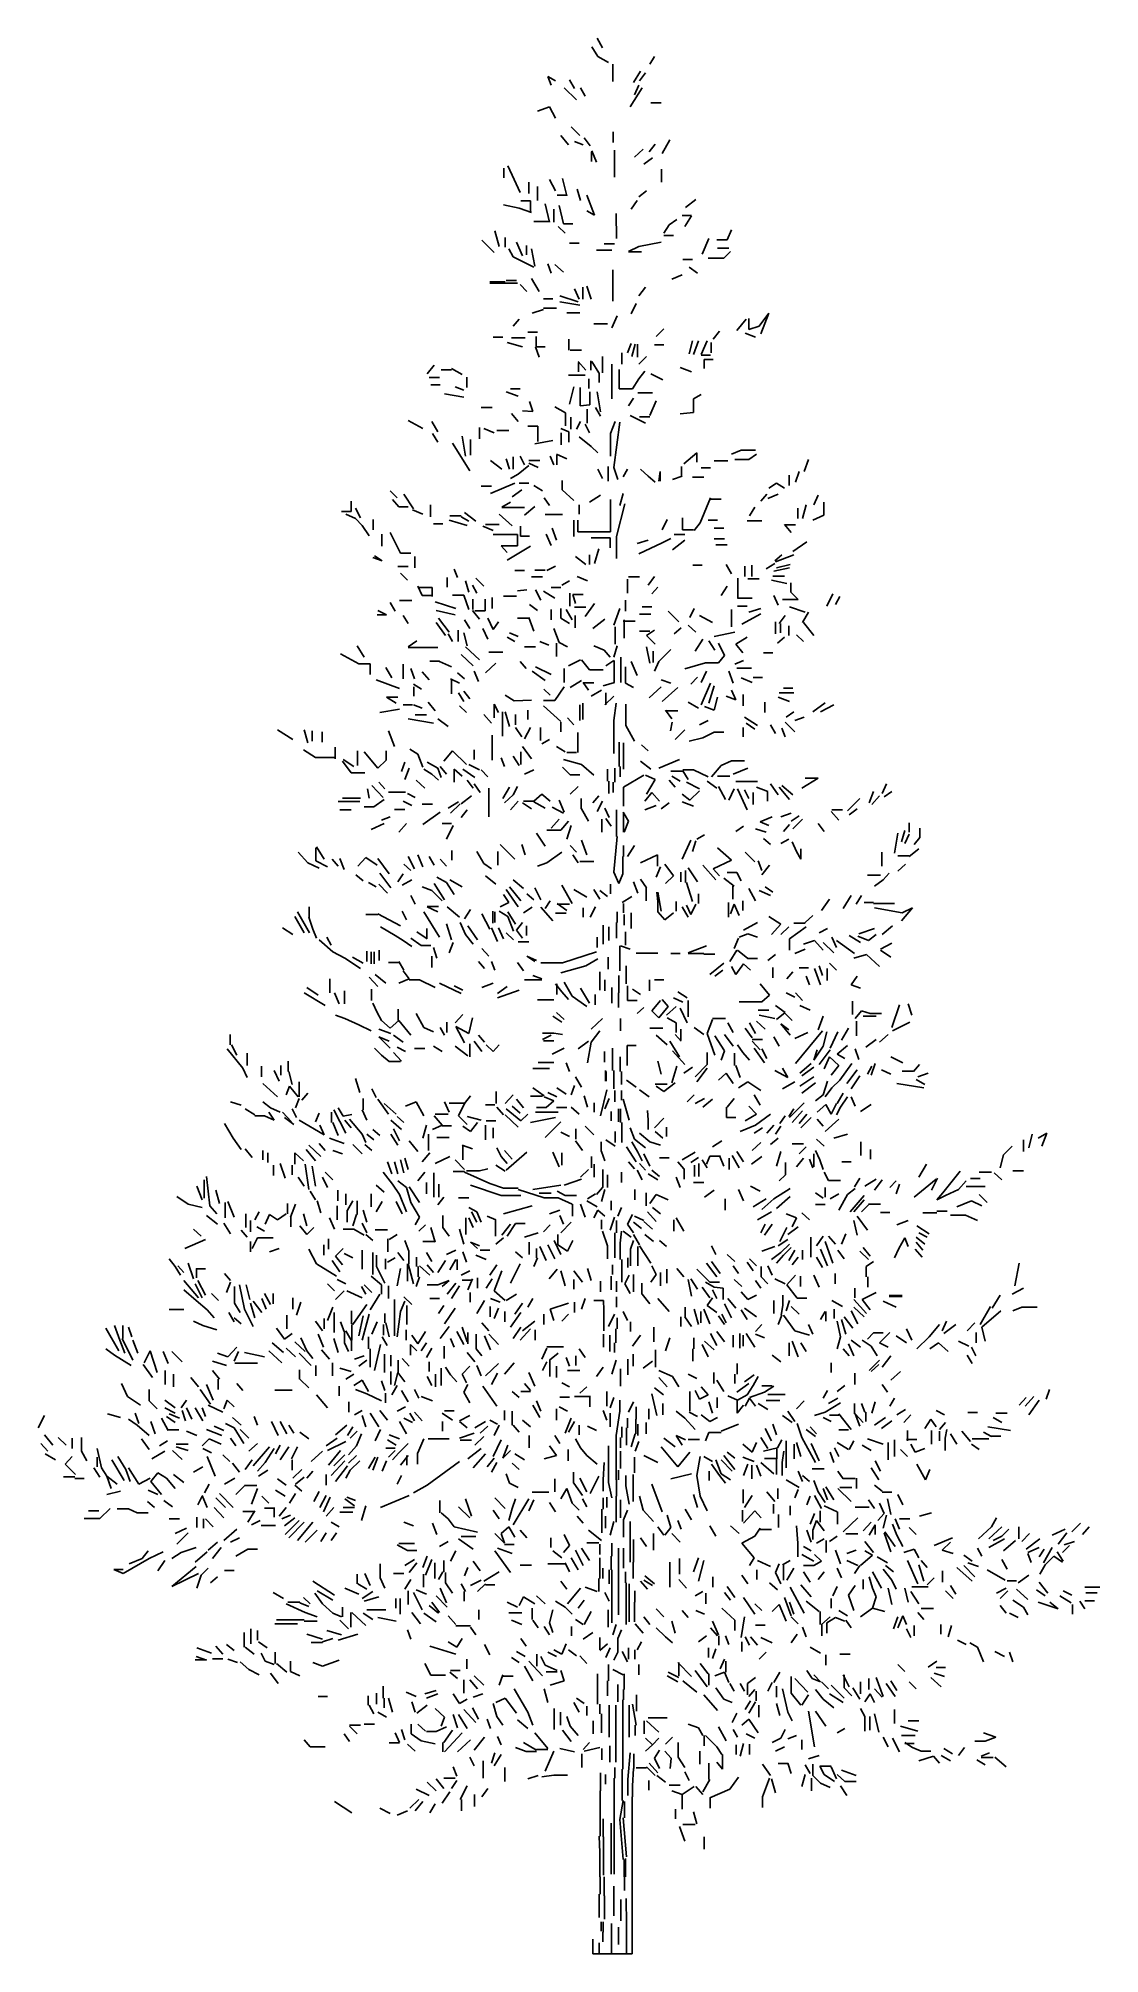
# Model space of a CAD drawing. Header units: metres. Extents: x -3.9 to 3.3, y 0 to 12.9.
import ezdxf

# ---------------------------------------------------------------- set-up
doc = ezdxf.new("R2010")
doc.units = ezdxf.units.M

msp = doc.modelspace()

# ---------------------------------------------------------------- linework, layer by layer
for p, q in [((-0.061, 12.867), (-0.097, 12.932)), ((-0.061, 12.867), (-0.097, 12.932)), ((-0.061, 12.867), (-0.097, 12.932)), ((-0.061, 12.867), (-0.097, 12.932)), ((-0.061, 12.867), (-0.097, 12.932)), ((-0.061, 12.867), (-0.097, 12.932)), ((-0.061, 12.867), (-0.097, 12.932)), ((-0.132, 12.873), (-0.091, 12.809)), ((-0.132, 12.873), (-0.091, 12.809)), ((-0.132, 12.873), (-0.091, 12.809)), ((-0.132, 12.873), (-0.091, 12.809)), ((-0.132, 12.873), (-0.091, 12.809)), ((-0.132, 12.873), (-0.091, 12.809)), ((-0.132, 12.873), (-0.091, 12.809)), ((-0.091, 12.809), (-0.02, 12.768)), ((-0.091, 12.809), (-0.02, 12.768)), ((-0.091, 12.809), (-0.02, 12.768)), ((-0.091, 12.809), (-0.02, 12.768)), ((-0.091, 12.809), (-0.02, 12.768)), ((-0.091, 12.809), (-0.02, 12.768)), ((-0.091, 12.809), (-0.02, 12.768)), ((0.26, 12.756), (0.29, 12.809)), ((0.26, 12.756), (0.29, 12.809)), ((0.26, 12.756), (0.29, 12.809)), ((0.26, 12.756), (0.29, 12.809)), ((0.26, 12.756), (0.29, 12.809)), ((0.26, 12.756), (0.29, 12.809)), ((0.26, 12.756), (0.29, 12.809)), ((0.26, 12.756), (0.29, 12.809)), ((0.26, 12.756), (0.29, 12.809)), ((0.26, 12.756), (0.29, 12.809)), ((-0.377, 12.645), (-0.43, 12.674)), ((-0.43, 12.674), (-0.407, 12.616)), ((-0.377, 12.645), (-0.43, 12.674)), ((-0.43, 12.674), (-0.407, 12.616)), ((-0.377, 12.645), (-0.43, 12.674)), ((-0.43, 12.674), (-0.407, 12.616)), ((-0.377, 12.645), (-0.43, 12.674)), ((-0.43, 12.674), (-0.407, 12.616)), ((-0.377, 12.645), (-0.43, 12.674)), ((-0.43, 12.674), (-0.407, 12.616)), ((-0.377, 12.645), (-0.43, 12.674)), ((-0.43, 12.674), (-0.407, 12.616)), ((-0.377, 12.645), (-0.43, 12.674)), ((-0.43, 12.674), (-0.407, 12.616)), ((-0.377, 12.645), (-0.43, 12.674)), ((-0.43, 12.674), (-0.407, 12.616)), ((-0.377, 12.645), (-0.43, 12.674)), ((-0.43, 12.674), (-0.407, 12.616)), ((-0.377, 12.645), (-0.43, 12.674)), ((-0.43, 12.674), (-0.407, 12.616)), ((-0.377, 12.645), (-0.43, 12.674)), ((-0.43, 12.674), (-0.407, 12.616)), ((0.009, 12.756), (0.009, 12.639)), ((0.009, 12.756), (0.009, 12.639)), ((0.009, 12.756), (0.009, 12.639)), ((0.196, 12.709), (0.149, 12.633)), ((0.196, 12.709), (0.149, 12.633)), ((0.196, 12.709), (0.149, 12.633)), ((0.196, 12.709), (0.149, 12.633)), ((0.196, 12.709), (0.149, 12.633)), ((0.196, 12.709), (0.149, 12.633)), ((0.196, 12.709), (0.149, 12.633)), ((0.196, 12.709), (0.149, 12.633)), ((0.196, 12.709), (0.149, 12.633)), ((0.231, 12.698), (0.19, 12.645)), ((0.231, 12.698), (0.19, 12.645)), ((0.231, 12.698), (0.19, 12.645)), ((0.231, 12.698), (0.19, 12.645)), ((0.231, 12.698), (0.19, 12.645)), ((0.231, 12.698), (0.19, 12.645)), ((0.231, 12.698), (0.19, 12.645)), ((0.231, 12.698), (0.19, 12.645)), ((0.231, 12.698), (0.19, 12.645)), ((0.231, 12.698), (0.19, 12.645)), ((0.231, 12.698), (0.19, 12.645)), ((0.231, 12.698), (0.19, 12.645)), ((0.231, 12.698), (0.19, 12.645)), ((0.231, 12.698), (0.19, 12.645)), ((0.231, 12.698), (0.19, 12.645)), ((0.231, 12.698), (0.19, 12.645)), ((0.231, 12.698), (0.19, 12.645)), ((0.231, 12.698), (0.19, 12.645)), ((0.231, 12.698), (0.19, 12.645)), ((0.231, 12.698), (0.19, 12.645)), ((0.231, 12.698), (0.19, 12.645)), ((-0.319, 12.598), (-0.237, 12.516)), ((-0.284, 12.651), (-0.249, 12.592)), ((-0.284, 12.651), (-0.249, 12.592)), ((-0.284, 12.651), (-0.249, 12.592)), ((-0.284, 12.651), (-0.249, 12.592)), ((-0.284, 12.651), (-0.249, 12.592)), ((-0.284, 12.651), (-0.249, 12.592)), ((-0.284, 12.651), (-0.249, 12.592)), ((-0.284, 12.651), (-0.249, 12.592)), ((-0.284, 12.651), (-0.249, 12.592)), ((-0.284, 12.651), (-0.249, 12.592)), ((-0.284, 12.651), (-0.249, 12.592)), ((-0.284, 12.651), (-0.249, 12.592)), ((-0.284, 12.651), (-0.249, 12.592)), ((-0.284, 12.651), (-0.249, 12.592)), ((-0.284, 12.651), (-0.249, 12.592)), ((-0.284, 12.651), (-0.249, 12.592)), ((-0.284, 12.651), (-0.249, 12.592)), ((-0.284, 12.651), (-0.249, 12.592)), ((-0.284, 12.651), (-0.249, 12.592)), ((-0.208, 12.598), (-0.178, 12.54)), ((-0.208, 12.598), (-0.178, 12.54)), ((-0.208, 12.598), (-0.178, 12.54)), ((-0.208, 12.598), (-0.178, 12.54)), ((-0.208, 12.598), (-0.178, 12.54)), ((0.208, 12.598), (0.126, 12.469)), ((0.208, 12.598), (0.126, 12.469)), ((0.184, 12.616), (0.155, 12.551)), ((0.184, 12.616), (0.155, 12.551)), ((0.184, 12.616), (0.155, 12.551)), ((-0.418, 12.469), (-0.5, 12.44)), ((-0.418, 12.469), (-0.5, 12.44)), ((-0.418, 12.469), (-0.5, 12.44)), ((-0.418, 12.469), (-0.5, 12.44)), ((-0.418, 12.469), (-0.5, 12.44)), ((-0.418, 12.469), (-0.5, 12.44)), ((-0.418, 12.469), (-0.5, 12.44)), ((-0.418, 12.469), (-0.5, 12.44)), ((-0.418, 12.469), (-0.5, 12.44)), ((-0.418, 12.469), (-0.5, 12.44)), ((-0.418, 12.469), (-0.5, 12.44)), ((-0.418, 12.469), (-0.5, 12.44)), ((-0.418, 12.469), (-0.5, 12.44)), ((-0.418, 12.469), (-0.5, 12.44)), ((-0.418, 12.469), (-0.5, 12.44)), ((-0.418, 12.469), (-0.5, 12.44)), ((-0.418, 12.469), (-0.5, 12.44)), ((-0.418, 12.469), (-0.5, 12.44)), ((-0.418, 12.469), (-0.5, 12.44)), ((-0.418, 12.469), (-0.5, 12.44)), ((-0.418, 12.469), (-0.5, 12.44)), ((-0.418, 12.469), (-0.5, 12.44)), ((-0.418, 12.469), (-0.5, 12.44)), ((-0.418, 12.469), (-0.5, 12.44)), ((-0.418, 12.469), (-0.5, 12.44)), ((-0.418, 12.469), (-0.5, 12.44)), ((-0.418, 12.469), (-0.5, 12.44)), ((-0.418, 12.469), (-0.5, 12.44)), ((-0.418, 12.469), (-0.5, 12.44)), ((-0.418, 12.469), (-0.5, 12.44)), ((-0.418, 12.469), (-0.5, 12.44)), ((-0.377, 12.393), (-0.418, 12.469)), ((-0.377, 12.393), (-0.418, 12.469)), ((-0.377, 12.393), (-0.418, 12.469)), ((-0.377, 12.393), (-0.418, 12.469)), ((-0.377, 12.393), (-0.418, 12.469)), ((-0.377, 12.393), (-0.418, 12.469)), ((-0.377, 12.393), (-0.418, 12.469)), ((-0.377, 12.393), (-0.418, 12.469)), ((-0.377, 12.393), (-0.418, 12.469)), ((-0.377, 12.393), (-0.418, 12.469)), ((-0.377, 12.393), (-0.418, 12.469)), ((-0.377, 12.393), (-0.418, 12.469)), ((-0.377, 12.393), (-0.418, 12.469)), ((-0.377, 12.393), (-0.418, 12.469)), ((-0.377, 12.393), (-0.418, 12.469)), ((-0.377, 12.393), (-0.418, 12.469)), ((-0.377, 12.393), (-0.418, 12.469)), ((-0.377, 12.393), (-0.418, 12.469)), ((-0.377, 12.393), (-0.418, 12.469)), ((-0.377, 12.393), (-0.418, 12.469)), ((-0.377, 12.393), (-0.418, 12.469)), ((-0.377, 12.393), (-0.418, 12.469)), ((-0.377, 12.393), (-0.418, 12.469)), ((-0.377, 12.393), (-0.418, 12.469)), ((-0.377, 12.393), (-0.418, 12.469)), ((-0.377, 12.393), (-0.418, 12.469)), ((-0.377, 12.393), (-0.418, 12.469)), ((-0.377, 12.393), (-0.418, 12.469)), ((-0.377, 12.393), (-0.418, 12.469)), ((-0.377, 12.393), (-0.418, 12.469)), ((-0.377, 12.393), (-0.418, 12.469)), ((0.266, 12.496), (0.336, 12.496)), ((0.266, 12.496), (0.336, 12.496)), ((0.266, 12.496), (0.336, 12.496)), ((0.266, 12.496), (0.336, 12.496)), ((0.266, 12.496), (0.336, 12.496)), ((0.266, 12.496), (0.336, 12.496)), ((0.266, 12.496), (0.336, 12.496)), ((-0.272, 12.335), (-0.214, 12.276)), ((-0.272, 12.335), (-0.214, 12.276)), ((-0.272, 12.335), (-0.214, 12.276)), ((-0.272, 12.335), (-0.214, 12.276)), ((-0.272, 12.335), (-0.214, 12.276)), ((-0.272, 12.335), (-0.214, 12.276)), ((-0.272, 12.335), (-0.214, 12.276)), ((-0.272, 12.335), (-0.214, 12.276)), ((-0.272, 12.335), (-0.214, 12.276)), ((-0.272, 12.335), (-0.214, 12.276)), ((-0.272, 12.335), (-0.214, 12.276)), ((-0.272, 12.335), (-0.214, 12.276)), ((-0.272, 12.335), (-0.214, 12.276)), ((-0.272, 12.335), (-0.214, 12.276)), ((-0.272, 12.335), (-0.214, 12.276)), ((-0.272, 12.335), (-0.214, 12.276)), ((-0.272, 12.335), (-0.214, 12.276)), ((-0.272, 12.335), (-0.214, 12.276)), ((-0.272, 12.335), (-0.214, 12.276)), ((-0.272, 12.335), (-0.214, 12.276)), ((-0.272, 12.335), (-0.214, 12.276)), ((0.012, 12.229), (0.012, 12.3)), ((0.012, 12.229), (0.012, 12.3)), ((0.012, 12.229), (0.012, 12.3)), ((0.012, 12.229), (0.012, 12.3)), ((0.012, 12.229), (0.012, 12.3)), ((0.012, 12.229), (0.012, 12.3)), ((0.012, 12.229), (0.012, 12.3)), ((0.012, 12.229), (0.012, 12.3)), ((-0.342, 12.276), (-0.29, 12.212)), ((-0.342, 12.276), (-0.29, 12.212)), ((-0.342, 12.276), (-0.29, 12.212)), ((-0.342, 12.276), (-0.29, 12.212)), ((-0.342, 12.276), (-0.29, 12.212)), ((-0.249, 12.235), (-0.19, 12.212)), ((-0.249, 12.235), (-0.19, 12.212)), ((-0.249, 12.235), (-0.19, 12.212)), ((-0.249, 12.235), (-0.19, 12.212)), ((-0.249, 12.235), (-0.19, 12.212)), ((-0.249, 12.235), (-0.19, 12.212)), ((-0.249, 12.235), (-0.19, 12.212)), ((-0.249, 12.235), (-0.19, 12.212)), ((-0.249, 12.235), (-0.19, 12.212)), ((-0.249, 12.235), (-0.19, 12.212)), ((-0.249, 12.235), (-0.19, 12.212)), ((-0.249, 12.235), (-0.19, 12.212)), ((-0.249, 12.235), (-0.19, 12.212)), ((-0.249, 12.235), (-0.19, 12.212)), ((-0.184, 12.259), (-0.143, 12.206)), ((-0.184, 12.259), (-0.143, 12.206)), ((-0.184, 12.259), (-0.143, 12.206)), ((-0.184, 12.259), (-0.143, 12.206)), ((-0.184, 12.259), (-0.143, 12.206)), ((-0.184, 12.259), (-0.143, 12.206)), ((-0.184, 12.259), (-0.143, 12.206)), ((-0.184, 12.259), (-0.143, 12.206)), ((-0.184, 12.259), (-0.143, 12.206)), ((-0.184, 12.259), (-0.143, 12.206)), ((-0.184, 12.259), (-0.143, 12.206)), ((-0.184, 12.259), (-0.143, 12.206)), ((-0.184, 12.259), (-0.143, 12.206)), ((-0.184, 12.259), (-0.143, 12.206)), ((-0.184, 12.259), (-0.143, 12.206)), ((-0.184, 12.259), (-0.143, 12.206)), ((-0.184, 12.259), (-0.143, 12.206)), ((-0.184, 12.259), (-0.143, 12.206)), ((-0.184, 12.259), (-0.143, 12.206)), ((-0.184, 12.259), (-0.143, 12.206)), ((-0.184, 12.259), (-0.143, 12.206)), ((-0.135, 12.165), (-0.135, 12.101)), ((-0.135, 12.165), (-0.135, 12.101)), ((-0.135, 12.165), (-0.135, 12.101)), ((-0.135, 12.165), (-0.135, 12.101)), ((-0.132, 12.171), (-0.102, 12.095)), ((-0.132, 12.171), (-0.102, 12.095)), ((-0.132, 12.171), (-0.102, 12.095)), ((-0.132, 12.171), (-0.102, 12.095)), ((-0.132, 12.171), (-0.102, 12.095)), ((-0.132, 12.171), (-0.102, 12.095)), ((-0.132, 12.171), (-0.102, 12.095)), ((-0.132, 12.171), (-0.102, 12.095)), ((-0.132, 12.171), (-0.102, 12.095)), ((-0.132, 12.171), (-0.102, 12.095)), ((-0.132, 12.171), (-0.102, 12.095)), ((-0.132, 12.171), (-0.102, 12.095)), ((-0.132, 12.171), (-0.102, 12.095)), ((-0.132, 12.171), (-0.102, 12.095)), ((-0.132, 12.171), (-0.102, 12.095)), ((-0.132, 12.171), (-0.102, 12.095)), ((-0.132, 12.171), (-0.102, 12.095)), ((-0.132, 12.171), (-0.102, 12.095)), ((-0.132, 12.171), (-0.102, 12.095)), ((-0.132, 12.171), (-0.102, 12.095)), ((-0.132, 12.171), (-0.102, 12.095)), ((-0.132, 12.171), (-0.102, 12.095)), ((-0.132, 12.171), (-0.102, 12.095)), ((-0.132, 12.171), (-0.102, 12.095)), ((-0.132, 12.171), (-0.102, 12.095)), ((-0.132, 12.171), (-0.102, 12.095)), ((-0.132, 12.171), (-0.102, 12.095)), ((-0.132, 12.171), (-0.102, 12.095)), ((-0.132, 12.171), (-0.102, 12.095)), ((-0.132, 12.171), (-0.102, 12.095)), ((0.02, 12.177), (0.02, 11.995)), ((0.02, 12.177), (0.02, 11.995)), ((0.02, 12.177), (0.02, 11.995)), ((0.214, 12.183), (0.155, 12.13)), ((0.214, 12.183), (0.155, 12.13)), ((0.214, 12.183), (0.155, 12.13)), ((0.214, 12.183), (0.155, 12.13)), ((0.214, 12.183), (0.155, 12.13)), ((0.214, 12.183), (0.155, 12.13)), ((0.296, 12.218), (0.255, 12.165)), ((0.296, 12.218), (0.255, 12.165)), ((0.296, 12.218), (0.255, 12.165)), ((0.296, 12.218), (0.255, 12.165)), ((0.296, 12.218), (0.255, 12.165)), ((0.296, 12.218), (0.255, 12.165)), ((0.395, 12.247), (0.342, 12.153)), ((0.395, 12.247), (0.342, 12.153)), ((0.395, 12.247), (0.342, 12.153)), ((0.395, 12.247), (0.342, 12.153)), ((0.395, 12.247), (0.342, 12.153)), ((0.395, 12.247), (0.342, 12.153)), ((0.395, 12.247), (0.342, 12.153)), ((0.395, 12.247), (0.342, 12.153)), ((0.395, 12.247), (0.342, 12.153)), ((0.395, 12.247), (0.342, 12.153)), ((-0.726, 12.054), (-0.726, 11.989)), ((-0.699, 12.071), (-0.658, 11.978)), ((-0.699, 12.071), (-0.658, 11.978)), ((-0.699, 12.071), (-0.658, 11.978)), ((-0.699, 12.071), (-0.658, 11.978)), ((-0.699, 12.071), (-0.658, 11.978)), ((-0.699, 12.071), (-0.658, 11.978)), ((-0.699, 12.071), (-0.658, 11.978)), ((-0.699, 12.071), (-0.658, 11.978)), ((-0.699, 12.071), (-0.658, 11.978)), ((-0.699, 12.071), (-0.658, 11.978)), ((0.278, 12.124), (0.219, 12.083)), ((0.278, 12.124), (0.219, 12.083)), ((0.278, 12.124), (0.219, 12.083)), ((0.278, 12.124), (0.219, 12.083)), ((0.278, 12.124), (0.219, 12.083)), ((0.278, 12.124), (0.219, 12.083)), ((0.278, 12.124), (0.219, 12.083)), ((0.278, 12.124), (0.219, 12.083)), ((0.278, 12.124), (0.219, 12.083)), ((0.278, 12.124), (0.219, 12.083)), ((0.339, 12.048), (0.339, 11.96)), ((0.339, 12.048), (0.339, 11.96)), ((0.339, 12.048), (0.339, 11.96)), ((0.339, 12.048), (0.339, 11.96)), ((0.339, 12.048), (0.339, 11.96)), ((0.339, 12.048), (0.339, 11.96)), ((0.339, 12.048), (0.339, 11.96)), ((0.339, 12.048), (0.339, 11.96)), ((0.339, 12.048), (0.339, 11.96)), ((-0.658, 11.978), (-0.617, 11.89)), ((-0.658, 11.978), (-0.617, 11.89)), ((-0.658, 11.978), (-0.617, 11.89)), ((-0.658, 11.978), (-0.617, 11.89)), ((-0.658, 11.978), (-0.617, 11.89)), ((-0.658, 11.978), (-0.617, 11.89)), ((-0.658, 11.978), (-0.617, 11.89)), ((-0.658, 11.978), (-0.617, 11.89)), ((-0.658, 11.978), (-0.617, 11.89)), ((-0.658, 11.978), (-0.617, 11.89)), ((-0.658, 11.978), (-0.617, 11.89)), ((-0.658, 11.978), (-0.617, 11.89)), ((-0.559, 11.884), (-0.559, 11.96)), ((-0.559, 11.884), (-0.559, 11.96)), ((-0.5, 11.837), (-0.5, 11.931)), ((-0.5, 11.837), (-0.5, 11.931)), ((-0.5, 11.837), (-0.5, 11.931)), ((-0.5, 11.837), (-0.5, 11.931)), ((-0.5, 11.837), (-0.5, 11.931)), ((-0.5, 11.837), (-0.5, 11.931)), ((-0.5, 11.837), (-0.5, 11.931)), ((-0.5, 11.837), (-0.5, 11.931)), ((-0.5, 11.837), (-0.5, 11.931)), ((-0.5, 11.837), (-0.5, 11.931)), ((-0.5, 11.837), (-0.5, 11.931)), ((-0.5, 11.837), (-0.5, 11.931)), ((-0.5, 11.837), (-0.5, 11.931)), ((-0.5, 11.837), (-0.5, 11.931)), ((-0.5, 11.837), (-0.5, 11.931)), ((-0.5, 11.837), (-0.5, 11.931)), ((-0.5, 11.837), (-0.5, 11.931)), ((-0.5, 11.837), (-0.5, 11.931)), ((-0.5, 11.837), (-0.5, 11.931)), ((-0.5, 11.837), (-0.5, 11.931)), ((-0.5, 11.837), (-0.5, 11.931)), ((-0.418, 11.978), (-0.377, 11.902)), ((-0.418, 11.978), (-0.377, 11.902)), ((-0.418, 11.978), (-0.377, 11.902)), ((-0.418, 11.978), (-0.377, 11.902)), ((-0.418, 11.978), (-0.377, 11.902)), ((-0.418, 11.978), (-0.377, 11.902)), ((-0.418, 11.978), (-0.377, 11.902)), ((-0.418, 11.978), (-0.377, 11.902)), ((-0.418, 11.978), (-0.377, 11.902)), ((-0.418, 11.978), (-0.377, 11.902)), ((-0.418, 11.978), (-0.377, 11.902)), ((-0.418, 11.978), (-0.377, 11.902)), ((-0.418, 11.978), (-0.377, 11.902)), ((-0.331, 11.984), (-0.301, 11.867)), ((-0.331, 11.984), (-0.301, 11.867)), ((-0.331, 11.984), (-0.301, 11.867)), ((-0.231, 11.913), (-0.208, 11.837)), ((-0.231, 11.913), (-0.208, 11.837)), ((-0.231, 11.913), (-0.208, 11.837)), ((-0.231, 11.913), (-0.208, 11.837)), ((-0.231, 11.913), (-0.208, 11.837)), ((0.237, 11.902), (0.184, 11.861)), ((0.237, 11.902), (0.184, 11.861)), ((0.237, 11.902), (0.184, 11.861)), ((0.237, 11.902), (0.184, 11.861)), ((0.237, 11.902), (0.184, 11.861)), ((-0.729, 11.808), (-0.623, 11.785)), ((-0.729, 11.808), (-0.623, 11.785)), ((-0.729, 11.808), (-0.623, 11.785)), ((-0.729, 11.808), (-0.623, 11.785)), ((-0.729, 11.808), (-0.623, 11.785)), ((-0.623, 11.785), (-0.541, 11.755)), ((-0.612, 11.834), (-0.547, 11.834)), ((-0.612, 11.834), (-0.547, 11.834)), ((-0.612, 11.834), (-0.547, 11.834)), ((-0.612, 11.834), (-0.547, 11.834)), ((-0.612, 11.834), (-0.547, 11.834)), ((-0.612, 11.834), (-0.547, 11.834)), ((-0.612, 11.834), (-0.547, 11.834)), ((-0.612, 11.834), (-0.547, 11.834)), ((-0.612, 11.834), (-0.547, 11.834)), ((-0.612, 11.834), (-0.547, 11.834)), ((-0.612, 11.834), (-0.547, 11.834)), ((-0.612, 11.834), (-0.547, 11.834)), ((-0.612, 11.834), (-0.547, 11.834)), ((-0.612, 11.834), (-0.547, 11.834)), ((-0.612, 11.834), (-0.547, 11.834)), ((-0.612, 11.834), (-0.547, 11.834)), ((-0.612, 11.834), (-0.547, 11.834)), ((-0.612, 11.834), (-0.547, 11.834)), ((-0.612, 11.834), (-0.547, 11.834)), ((-0.612, 11.834), (-0.547, 11.834)), ((-0.547, 11.834), (-0.547, 11.755)), ((-0.547, 11.834), (-0.547, 11.755)), ((-0.547, 11.834), (-0.547, 11.755)), ((-0.547, 11.834), (-0.547, 11.755)), ((-0.547, 11.834), (-0.547, 11.755)), ((-0.547, 11.834), (-0.547, 11.755)), ((-0.547, 11.834), (-0.547, 11.755)), ((-0.547, 11.834), (-0.547, 11.755)), ((-0.547, 11.834), (-0.547, 11.755)), ((-0.547, 11.834), (-0.547, 11.755)), ((-0.547, 11.834), (-0.547, 11.755)), ((-0.547, 11.834), (-0.547, 11.755)), ((-0.547, 11.834), (-0.547, 11.755)), ((-0.547, 11.834), (-0.547, 11.755)), ((-0.547, 11.834), (-0.547, 11.755)), ((-0.547, 11.834), (-0.547, 11.755)), ((-0.547, 11.834), (-0.547, 11.755)), ((-0.547, 11.834), (-0.547, 11.755)), ((-0.547, 11.834), (-0.547, 11.755)), ((-0.547, 11.834), (-0.547, 11.755)), ((-0.448, 11.814), (-0.418, 11.691)), ((-0.448, 11.814), (-0.418, 11.691)), ((-0.448, 11.814), (-0.418, 11.691)), ((-0.389, 11.691), (-0.389, 11.779)), ((-0.389, 11.691), (-0.389, 11.779)), ((-0.389, 11.691), (-0.389, 11.779)), ((-0.389, 11.691), (-0.389, 11.779)), ((-0.389, 11.691), (-0.389, 11.779)), ((-0.389, 11.691), (-0.389, 11.779)), ((-0.389, 11.691), (-0.389, 11.779)), ((-0.389, 11.691), (-0.389, 11.779)), ((-0.389, 11.691), (-0.389, 11.779)), ((-0.389, 11.691), (-0.389, 11.779)), ((-0.389, 11.691), (-0.389, 11.779)), ((-0.389, 11.691), (-0.389, 11.779)), ((-0.389, 11.691), (-0.389, 11.779)), ((-0.366, 11.872), (-0.301, 11.872)), ((-0.366, 11.872), (-0.301, 11.872)), ((-0.366, 11.872), (-0.301, 11.872)), ((-0.366, 11.872), (-0.301, 11.872)), ((-0.366, 11.872), (-0.301, 11.872)), ((-0.366, 11.872), (-0.301, 11.872)), ((-0.366, 11.872), (-0.301, 11.872)), ((-0.366, 11.872), (-0.301, 11.872)), ((-0.366, 11.872), (-0.301, 11.872)), ((-0.366, 11.872), (-0.301, 11.872)), ((-0.366, 11.872), (-0.301, 11.872)), ((-0.366, 11.872), (-0.301, 11.872)), ((-0.366, 11.872), (-0.301, 11.872)), ((-0.354, 11.802), (-0.325, 11.679)), ((-0.354, 11.802), (-0.325, 11.679)), ((-0.354, 11.802), (-0.325, 11.679)), ((-0.354, 11.802), (-0.325, 11.679)), ((-0.354, 11.802), (-0.325, 11.679)), ((-0.354, 11.802), (-0.325, 11.679)), ((-0.354, 11.802), (-0.325, 11.679)), ((-0.354, 11.802), (-0.325, 11.679)), ((-0.354, 11.802), (-0.325, 11.679)), ((-0.354, 11.802), (-0.325, 11.679)), ((-0.354, 11.802), (-0.325, 11.679)), ((-0.354, 11.802), (-0.325, 11.679)), ((-0.354, 11.802), (-0.325, 11.679)), ((-0.167, 11.872), (-0.114, 11.738)), ((-0.167, 11.872), (-0.114, 11.738)), ((-0.167, 11.872), (-0.114, 11.738)), ((-0.167, 11.872), (-0.114, 11.738)), ((-0.167, 11.872), (-0.114, 11.738)), ((-0.167, 11.872), (-0.114, 11.738)), ((0.173, 11.837), (0.132, 11.779)), ((0.173, 11.837), (0.132, 11.779)), ((0.173, 11.837), (0.132, 11.779)), ((0.173, 11.837), (0.132, 11.779)), ((0.173, 11.837), (0.132, 11.779)), ((0.173, 11.837), (0.132, 11.779)), ((0.173, 11.837), (0.132, 11.779)), ((0.173, 11.837), (0.132, 11.779)), ((0.173, 11.837), (0.132, 11.779)), ((0.173, 11.837), (0.132, 11.779)), ((0.173, 11.837), (0.132, 11.779)), ((0.571, 11.843), (0.5, 11.79)), ((-0.524, 11.694), (-0.424, 11.694)), ((-0.524, 11.694), (-0.424, 11.694)), ((-0.524, 11.694), (-0.424, 11.694)), ((-0.524, 11.694), (-0.424, 11.694)), ((-0.524, 11.694), (-0.424, 11.694)), ((-0.524, 11.694), (-0.424, 11.694)), ((-0.524, 11.694), (-0.424, 11.694)), ((-0.524, 11.694), (-0.424, 11.694)), ((-0.524, 11.694), (-0.424, 11.694)), ((-0.524, 11.694), (-0.424, 11.694)), ((-0.524, 11.694), (-0.424, 11.694)), ((-0.524, 11.694), (-0.424, 11.694)), ((-0.524, 11.694), (-0.424, 11.694)), ((-0.524, 11.694), (-0.424, 11.694)), ((-0.36, 11.662), (-0.313, 11.615)), ((-0.325, 11.679), (-0.26, 11.679)), ((-0.325, 11.679), (-0.26, 11.679)), ((-0.325, 11.679), (-0.26, 11.679)), ((-0.325, 11.679), (-0.26, 11.679)), ((-0.325, 11.679), (-0.26, 11.679)), ((-0.325, 11.679), (-0.26, 11.679)), ((-0.325, 11.679), (-0.26, 11.679)), ((-0.325, 11.679), (-0.26, 11.679)), ((-0.325, 11.679), (-0.26, 11.679)), ((-0.325, 11.679), (-0.26, 11.679)), ((-0.325, 11.679), (-0.26, 11.679)), ((-0.325, 11.679), (-0.26, 11.679)), ((-0.325, 11.679), (-0.26, 11.679)), ((-0.167, 11.767), (-0.114, 11.738)), ((-0.167, 11.767), (-0.114, 11.738)), ((0.035, 11.58), (0.031, 11.749)), ((0.389, 11.673), (0.354, 11.615)), ((0.389, 11.673), (0.354, 11.615)), ((0.442, 11.709), (0.389, 11.673)), ((0.442, 11.709), (0.389, 11.673)), ((0.541, 11.735), (0.477, 11.735)), ((0.541, 11.735), (0.477, 11.735)), ((0.541, 11.732), (0.495, 11.662)), ((-0.875, 11.568), (-0.793, 11.486)), ((-0.875, 11.568), (-0.793, 11.486)), ((-0.875, 11.568), (-0.793, 11.486)), ((-0.875, 11.568), (-0.793, 11.486)), ((-0.787, 11.632), (-0.758, 11.527)), ((-0.787, 11.632), (-0.758, 11.527)), ((-0.787, 11.632), (-0.758, 11.527)), ((-0.717, 11.586), (-0.717, 11.521)), ((-0.717, 11.586), (-0.717, 11.521)), ((-0.693, 11.51), (-0.664, 11.457)), ((-0.641, 11.556), (-0.6, 11.463)), ((-0.641, 11.556), (-0.6, 11.463)), ((-0.641, 11.556), (-0.6, 11.463)), ((-0.641, 11.556), (-0.6, 11.463)), ((-0.574, 11.469), (-0.574, 11.533)), ((-0.574, 11.469), (-0.574, 11.533)), ((-0.574, 11.469), (-0.574, 11.533)), ((-0.574, 11.469), (-0.574, 11.533)), ((-0.541, 11.51), (-0.518, 11.393)), ((-0.541, 11.51), (-0.518, 11.393)), ((-0.541, 11.51), (-0.518, 11.393)), ((-0.284, 11.548), (-0.219, 11.548)), ((-0.05, 11.545), (0.02, 11.545)), ((-0.05, 11.545), (0.02, 11.545)), ((-0.05, 11.545), (0.02, 11.545)), ((-0.05, 11.545), (0.02, 11.545)), ((-0.05, 11.545), (0.02, 11.545)), ((-0.05, 11.545), (0.02, 11.545)), ((0.184, 11.527), (0.114, 11.492)), ((0.184, 11.527), (0.114, 11.492)), ((0.184, 11.527), (0.114, 11.492)), ((0.184, 11.527), (0.114, 11.492)), ((0.184, 11.527), (0.114, 11.492)), ((0.184, 11.527), (0.114, 11.492)), ((0.184, 11.527), (0.114, 11.492)), ((0.184, 11.527), (0.114, 11.492)), ((0.184, 11.527), (0.114, 11.492)), ((0.184, 11.527), (0.114, 11.492)), ((0.336, 11.556), (0.184, 11.527)), ((0.336, 11.556), (0.184, 11.527)), ((0.336, 11.556), (0.184, 11.527)), ((0.336, 11.556), (0.184, 11.527)), ((0.336, 11.556), (0.184, 11.527)), ((0.336, 11.556), (0.184, 11.527)), ((0.336, 11.556), (0.184, 11.527)), ((0.336, 11.556), (0.184, 11.527)), ((0.336, 11.556), (0.184, 11.527)), ((0.336, 11.556), (0.184, 11.527)), ((0.418, 11.6), (0.354, 11.6)), ((0.418, 11.6), (0.354, 11.6)), ((0.418, 11.6), (0.354, 11.6)), ((0.418, 11.6), (0.354, 11.6)), ((0.418, 11.6), (0.354, 11.6)), ((0.418, 11.6), (0.354, 11.6)), ((0.418, 11.6), (0.354, 11.6)), ((0.418, 11.6), (0.354, 11.6)), ((0.418, 11.6), (0.354, 11.6)), ((0.418, 11.6), (0.354, 11.6)), ((0.418, 11.6), (0.354, 11.6)), ((0.418, 11.6), (0.354, 11.6)), ((0.658, 11.58), (0.612, 11.474)), ((0.781, 11.571), (0.711, 11.571)), ((0.781, 11.571), (0.711, 11.571)), ((0.781, 11.571), (0.711, 11.571)), ((0.717, 11.515), (0.793, 11.515)), ((0.717, 11.515), (0.793, 11.515)), ((0.717, 11.515), (0.793, 11.515)), ((0.811, 11.638), (0.781, 11.571)), ((0.811, 11.638), (0.781, 11.571)), ((0.811, 11.638), (0.781, 11.571)), ((-0.664, 11.457), (-0.524, 11.387)), ((-0.407, 11.346), (-0.43, 11.41)), ((-0.407, 11.346), (-0.43, 11.41)), ((-0.407, 11.346), (-0.43, 11.41)), ((-0.407, 11.346), (-0.43, 11.41)), ((-0.407, 11.346), (-0.43, 11.41)), ((-0.407, 11.346), (-0.43, 11.41)), ((-0.407, 11.346), (-0.43, 11.41)), ((-0.407, 11.346), (-0.43, 11.41)), ((-0.407, 11.346), (-0.43, 11.41)), ((-0.407, 11.346), (-0.43, 11.41)), ((-0.407, 11.346), (-0.43, 11.41)), ((-0.407, 11.346), (-0.43, 11.41)), ((-0.407, 11.346), (-0.43, 11.41)), ((-0.407, 11.346), (-0.43, 11.41)), ((-0.407, 11.346), (-0.43, 11.41)), ((-0.407, 11.346), (-0.43, 11.41)), ((-0.407, 11.346), (-0.43, 11.41)), ((-0.383, 11.404), (-0.325, 11.352)), ((-0.383, 11.404), (-0.325, 11.352)), ((-0.383, 11.404), (-0.325, 11.352)), ((-0.383, 11.404), (-0.325, 11.352)), ((-0.383, 11.404), (-0.325, 11.352)), ((-0.102, 11.501), (0.003, 11.501)), ((0.114, 11.489), (0.202, 11.489)), ((0.114, 11.489), (0.202, 11.489)), ((0.114, 11.489), (0.202, 11.489)), ((0.114, 11.489), (0.202, 11.489)), ((0.114, 11.489), (0.202, 11.489)), ((0.114, 11.489), (0.202, 11.489)), ((0.114, 11.489), (0.202, 11.489)), ((0.547, 11.439), (0.483, 11.439)), ((0.547, 11.439), (0.483, 11.439)), ((0.547, 11.439), (0.483, 11.439)), ((0.547, 11.439), (0.483, 11.439)), ((0.547, 11.439), (0.483, 11.439)), ((0.547, 11.439), (0.483, 11.439)), ((0.547, 11.439), (0.483, 11.439)), ((0.547, 11.439), (0.483, 11.439)), ((0.547, 11.439), (0.483, 11.439)), ((0.547, 11.439), (0.483, 11.439)), ((0.547, 11.439), (0.483, 11.439)), ((0.547, 11.439), (0.483, 11.439)), ((0.547, 11.439), (0.483, 11.439)), ((0.524, 11.387), (0.582, 11.346)), ((0.524, 11.387), (0.582, 11.346)), ((0.524, 11.387), (0.582, 11.346)), ((0.524, 11.387), (0.582, 11.346)), ((0.524, 11.387), (0.582, 11.346)), ((0.524, 11.387), (0.582, 11.346)), ((0.524, 11.387), (0.582, 11.346)), ((0.524, 11.387), (0.582, 11.346)), ((0.524, 11.387), (0.582, 11.346)), ((0.524, 11.387), (0.582, 11.346)), ((0.524, 11.387), (0.582, 11.346)), ((0.524, 11.387), (0.582, 11.346)), ((0.524, 11.387), (0.582, 11.346)), ((0.758, 11.448), (0.653, 11.448)), ((0.758, 11.448), (0.653, 11.448)), ((0.758, 11.448), (0.653, 11.448)), ((0.758, 11.448), (0.653, 11.448)), ((0.758, 11.448), (0.653, 11.448)), ((0.758, 11.448), (0.653, 11.448)), ((0.758, 11.448), (0.653, 11.448)), ((0.758, 11.448), (0.653, 11.448)), ((0.758, 11.448), (0.653, 11.448)), ((0.758, 11.448), (0.653, 11.448)), ((0.758, 11.448), (0.653, 11.448)), ((0.758, 11.448), (0.653, 11.448)), ((0.758, 11.448), (0.653, 11.448)), ((0.758, 11.448), (0.653, 11.448)), ((0.758, 11.448), (0.653, 11.448)), ((0.758, 11.448), (0.653, 11.448)), ((0.758, 11.448), (0.653, 11.448)), ((0.758, 11.448), (0.653, 11.448)), ((0.758, 11.448), (0.653, 11.448)), ((0.758, 11.448), (0.653, 11.448)), ((0.758, 11.448), (0.653, 11.448)), ((0.758, 11.448), (0.653, 11.448)), ((0.758, 11.448), (0.653, 11.448)), ((0.805, 11.492), (0.758, 11.448)), ((0.805, 11.492), (0.758, 11.448)), ((0.805, 11.492), (0.758, 11.448)), ((0.805, 11.492), (0.758, 11.448)), ((0.805, 11.492), (0.758, 11.448)), ((0.805, 11.492), (0.758, 11.448)), ((0.805, 11.492), (0.758, 11.448)), ((0.805, 11.492), (0.758, 11.448)), ((0.805, 11.492), (0.758, 11.448)), ((0.805, 11.492), (0.758, 11.448)), ((0.805, 11.492), (0.758, 11.448)), ((0.805, 11.492), (0.758, 11.448)), ((0.805, 11.492), (0.758, 11.448)), ((0.805, 11.492), (0.758, 11.448)), ((0.805, 11.492), (0.758, 11.448)), ((0.805, 11.492), (0.758, 11.448)), ((0.805, 11.492), (0.758, 11.448)), ((0.805, 11.492), (0.758, 11.448)), ((0.805, 11.492), (0.758, 11.448)), ((0.805, 11.492), (0.758, 11.448)), ((0.805, 11.492), (0.758, 11.448)), ((0.805, 11.492), (0.758, 11.448)), ((0.805, 11.492), (0.758, 11.448)), ((-0.717, 11.287), (-0.822, 11.287)), ((-0.717, 11.287), (-0.822, 11.287)), ((-0.717, 11.287), (-0.822, 11.287)), ((-0.717, 11.287), (-0.822, 11.287)), ((-0.717, 11.287), (-0.822, 11.287)), ((-0.717, 11.287), (-0.822, 11.287)), ((-0.717, 11.287), (-0.822, 11.287)), ((-0.717, 11.287), (-0.822, 11.287)), ((-0.717, 11.278), (-0.822, 11.278)), ((-0.717, 11.278), (-0.822, 11.278)), ((-0.717, 11.278), (-0.635, 11.278)), ((-0.717, 11.278), (-0.635, 11.278)), ((-0.641, 11.296), (-0.711, 11.296)), ((-0.641, 11.296), (-0.711, 11.296)), ((-0.641, 11.296), (-0.711, 11.296)), ((-0.641, 11.296), (-0.711, 11.296)), ((-0.641, 11.296), (-0.711, 11.296)), ((-0.641, 11.296), (-0.711, 11.296)), ((-0.641, 11.296), (-0.711, 11.296)), ((-0.641, 11.296), (-0.711, 11.296)), ((-0.641, 11.296), (-0.711, 11.296)), ((-0.617, 11.27), (-0.571, 11.223)), ((-0.617, 11.27), (-0.571, 11.223)), ((-0.541, 11.311), (-0.489, 11.223)), ((-0.193, 11.252), (-0.193, 11.17)), ((-0.193, 11.252), (-0.193, 11.17)), ((-0.167, 11.258), (-0.138, 11.17)), ((-0.167, 11.258), (-0.138, 11.17)), ((-0.167, 11.258), (-0.138, 11.17)), ((-0.167, 11.258), (-0.138, 11.17)), ((-0.167, 11.258), (-0.138, 11.17)), ((-0.167, 11.258), (-0.138, 11.17)), ((-0.167, 11.258), (-0.138, 11.17)), ((0.009, 11.369), (0.009, 11.158)), ((0.009, 11.369), (0.009, 11.158)), ((0.009, 11.369), (0.009, 11.158)), ((0.009, 11.369), (0.009, 11.158)), ((0.009, 11.369), (0.009, 11.158)), ((0.009, 11.369), (0.009, 11.158)), ((0.231, 11.252), (0.184, 11.194)), ((0.231, 11.252), (0.184, 11.194)), ((0.231, 11.252), (0.184, 11.194)), ((0.231, 11.252), (0.184, 11.194)), ((0.231, 11.252), (0.184, 11.194)), ((0.231, 11.252), (0.184, 11.194)), ((0.231, 11.252), (0.184, 11.194)), ((0.231, 11.252), (0.184, 11.194)), ((0.231, 11.252), (0.184, 11.194)), ((0.477, 11.334), (0.407, 11.305)), ((0.477, 11.334), (0.407, 11.305)), ((0.477, 11.334), (0.407, 11.305)), ((0.477, 11.334), (0.407, 11.305)), ((0.477, 11.334), (0.407, 11.305)), ((0.477, 11.334), (0.407, 11.305)), ((0.477, 11.334), (0.407, 11.305)), ((-0.459, 11.173), (-0.395, 11.173)), ((-0.459, 11.173), (-0.395, 11.173)), ((-0.459, 11.173), (-0.395, 11.173)), ((-0.348, 11.194), (-0.225, 11.153)), ((-0.348, 11.194), (-0.225, 11.153)), ((-0.348, 11.153), (-0.214, 11.129)), ((-0.348, 11.153), (-0.214, 11.129)), ((-0.348, 11.153), (-0.214, 11.129)), ((-0.348, 11.153), (-0.214, 11.129)), ((-0.348, 11.153), (-0.214, 11.129)), ((-0.348, 11.153), (-0.214, 11.129)), ((-0.348, 11.153), (-0.214, 11.129)), ((-0.348, 11.153), (-0.214, 11.129)), ((-0.348, 11.153), (-0.214, 11.129)), ((-0.348, 11.153), (-0.214, 11.129)), ((-0.348, 11.153), (-0.214, 11.129)), ((-0.348, 11.153), (-0.214, 11.129)), ((-0.348, 11.153), (-0.214, 11.129)), ((-0.348, 11.153), (-0.214, 11.129)), ((-0.348, 11.153), (-0.214, 11.129)), ((-0.348, 11.153), (-0.214, 11.129)), ((-0.249, 11.24), (-0.219, 11.17)), ((-0.249, 11.24), (-0.219, 11.17)), ((-0.249, 11.24), (-0.219, 11.17)), ((-0.249, 11.24), (-0.219, 11.17)), ((-0.249, 11.24), (-0.219, 11.17)), ((-0.249, 11.24), (-0.219, 11.17)), ((-0.249, 11.24), (-0.219, 11.17)), ((-0.249, 11.24), (-0.219, 11.17)), ((-0.249, 11.24), (-0.219, 11.17)), ((-0.249, 11.24), (-0.219, 11.17)), ((-0.249, 11.24), (-0.219, 11.17)), ((-0.249, 11.24), (-0.219, 11.17)), ((-0.249, 11.24), (-0.219, 11.17)), ((-0.249, 11.24), (-0.219, 11.17)), ((-0.249, 11.24), (-0.219, 11.17)), ((-0.249, 11.24), (-0.219, 11.17)), ((0.167, 11.141), (0.132, 11.071)), ((0.167, 11.141), (0.132, 11.071)), ((0.167, 11.141), (0.132, 11.071)), ((0.167, 11.141), (0.132, 11.071)), ((0.167, 11.141), (0.132, 11.071)), ((0.167, 11.141), (0.132, 11.071)), ((-0.623, 11.036), (-0.664, 10.989)), ((-0.623, 11.036), (-0.664, 10.989)), ((-0.459, 11.1), (-0.535, 11.076)), ((-0.459, 11.1), (-0.535, 11.076)), ((-0.459, 11.1), (-0.535, 11.076)), ((-0.459, 11.1), (-0.535, 11.076)), ((-0.372, 11.109), (-0.459, 11.109)), ((-0.372, 11.109), (-0.459, 11.109)), ((-0.372, 11.109), (-0.459, 11.109)), ((-0.372, 11.109), (-0.459, 11.109)), ((-0.372, 11.109), (-0.459, 11.109)), ((-0.372, 11.109), (-0.459, 11.109)), ((-0.372, 11.109), (-0.459, 11.109)), ((-0.372, 11.109), (-0.459, 11.109)), ((-0.214, 11.079), (-0.301, 11.079)), ((-0.214, 11.079), (-0.301, 11.079)), ((-0.214, 11.079), (-0.301, 11.079)), ((-0.214, 11.079), (-0.301, 11.079)), ((-0.214, 11.079), (-0.301, 11.079)), ((-0.214, 11.079), (-0.301, 11.079)), ((-0.214, 11.079), (-0.301, 11.079)), ((-0.214, 11.079), (-0.301, 11.079)), ((-0.214, 11.079), (-0.301, 11.079)), ((-0.214, 11.079), (-0.301, 11.079)), ((-0.214, 11.079), (-0.301, 11.079)), ((-0.214, 11.079), (-0.301, 11.079)), ((-0.214, 11.079), (-0.301, 11.079)), ((-0.214, 11.079), (-0.301, 11.079)), ((-0.214, 11.079), (-0.301, 11.079)), ((-0.214, 11.079), (-0.301, 11.079)), ((-0.214, 11.079), (-0.301, 11.079)), ((-0.214, 11.079), (-0.301, 11.079)), ((-0.214, 11.079), (-0.301, 11.079)), ((-0.214, 11.079), (-0.301, 11.079)), ((-0.214, 11.079), (-0.301, 11.079)), ((-0.214, 11.079), (-0.301, 11.079)), ((-0.214, 11.079), (-0.301, 11.079)), ((-0.214, 11.079), (-0.301, 11.079)), ((-0.214, 11.079), (-0.301, 11.079)), ((-0.214, 11.079), (-0.301, 11.079)), ((-0.214, 11.079), (-0.301, 11.079)), ((-0.214, 11.079), (-0.301, 11.079)), ((-0.214, 11.079), (-0.301, 11.079)), ((-0.214, 11.079), (-0.301, 11.079)), ((-0.214, 11.079), (-0.301, 11.079)), ((-0.12, 11.003), (-0.026, 11.003)), ((-0.12, 11.003), (-0.026, 11.003)), ((-0.12, 11.003), (-0.026, 11.003)), ((-0.12, 11.003), (-0.026, 11.003)), ((-0.12, 11.003), (-0.026, 11.003)), ((-0.12, 11.003), (-0.026, 11.003)), ((-0.12, 11.003), (-0.026, 11.003)), ((-0.12, 11.003), (-0.026, 11.003)), ((-0.12, 11.003), (-0.026, 11.003)), ((0.038, 11.059), (0.003, 10.977)), ((0.91, 11.036), (0.846, 10.959)), ((0.928, 10.965), (0.928, 11.041)), ((1.062, 11.076), (0.998, 10.989)), ((1.062, 11.076), (1.009, 10.936)), ((1.062, 11.076), (1.009, 10.936)), ((-0.734, 10.913), (-0.799, 10.913)), ((-0.734, 10.913), (-0.799, 10.913)), ((-0.734, 10.913), (-0.799, 10.913)), ((-0.734, 10.913), (-0.799, 10.913)), ((-0.705, 10.878), (-0.6, 10.848)), ((-0.705, 10.878), (-0.6, 10.848)), ((-0.705, 10.878), (-0.6, 10.848)), ((-0.705, 10.878), (-0.6, 10.848)), ((-0.705, 10.878), (-0.6, 10.848)), ((-0.705, 10.878), (-0.6, 10.848)), ((-0.705, 10.878), (-0.6, 10.848)), ((-0.705, 10.878), (-0.6, 10.848)), ((-0.705, 10.878), (-0.6, 10.848)), ((-0.705, 10.878), (-0.6, 10.848)), ((-0.705, 10.878), (-0.6, 10.848)), ((-0.705, 10.878), (-0.6, 10.848)), ((-0.705, 10.878), (-0.6, 10.848)), ((-0.705, 10.878), (-0.6, 10.848)), ((-0.582, 10.91), (-0.676, 10.91)), ((-0.565, 10.948), (-0.5, 10.948)), ((-0.509, 10.918), (-0.509, 10.854)), ((-0.509, 10.918), (-0.509, 10.854)), ((-0.509, 10.918), (-0.509, 10.854)), ((-0.509, 10.918), (-0.509, 10.854)), ((-0.287, 10.901), (-0.287, 10.825)), ((-0.287, 10.901), (-0.287, 10.825)), ((-0.287, 10.901), (-0.287, 10.825)), ((-0.287, 10.901), (-0.287, 10.825)), ((-0.287, 10.901), (-0.287, 10.825)), ((-0.287, 10.901), (-0.287, 10.825)), ((-0.287, 10.901), (-0.287, 10.825)), ((-0.287, 10.901), (-0.287, 10.825)), ((-0.287, 10.901), (-0.287, 10.825)), ((-0.287, 10.901), (-0.287, 10.825)), ((-0.287, 10.901), (-0.287, 10.825)), ((-0.287, 10.901), (-0.287, 10.825)), ((-0.287, 10.901), (-0.287, 10.825)), ((-0.287, 10.901), (-0.287, 10.825)), ((-0.287, 10.901), (-0.287, 10.825)), ((-0.287, 10.901), (-0.287, 10.825)), ((-0.287, 10.901), (-0.287, 10.825)), ((-0.287, 10.901), (-0.287, 10.825)), ((-0.287, 10.901), (-0.287, 10.825)), ((-0.287, 10.901), (-0.287, 10.825)), ((0.132, 10.872), (0.108, 10.807)), ((0.132, 10.872), (0.108, 10.807)), ((0.132, 10.872), (0.108, 10.807)), ((0.161, 10.866), (0.138, 10.784)), ((0.161, 10.866), (0.138, 10.784)), ((0.161, 10.866), (0.138, 10.784)), ((0.161, 10.866), (0.138, 10.784)), ((0.161, 10.866), (0.138, 10.784)), ((0.161, 10.866), (0.138, 10.784)), ((0.161, 10.866), (0.138, 10.784)), ((0.176, 10.866), (0.176, 10.778)), ((0.176, 10.866), (0.176, 10.778)), ((0.176, 10.866), (0.176, 10.778)), ((0.176, 10.866), (0.176, 10.778)), ((0.176, 10.866), (0.176, 10.778)), ((0.176, 10.866), (0.176, 10.778)), ((0.354, 10.863), (0.29, 10.863)), ((0.354, 10.863), (0.29, 10.863)), ((0.354, 10.863), (0.29, 10.863)), ((0.354, 10.971), (0.301, 10.918)), ((0.354, 10.971), (0.301, 10.918)), ((0.354, 10.971), (0.301, 10.918)), ((0.354, 10.971), (0.301, 10.918)), ((0.354, 10.971), (0.301, 10.918)), ((0.354, 10.971), (0.301, 10.918)), ((0.354, 10.971), (0.301, 10.918)), ((0.354, 10.971), (0.301, 10.918)), ((0.354, 10.971), (0.301, 10.918)), ((0.354, 10.971), (0.301, 10.918)), ((0.524, 10.801), (0.547, 10.889)), ((0.524, 10.801), (0.547, 10.889)), ((0.524, 10.801), (0.547, 10.889)), ((0.524, 10.801), (0.547, 10.889)), ((0.524, 10.801), (0.547, 10.889)), ((0.524, 10.801), (0.547, 10.889)), ((0.524, 10.801), (0.547, 10.889)), ((0.524, 10.801), (0.547, 10.889)), ((0.553, 10.796), (0.588, 10.889)), ((0.553, 10.796), (0.588, 10.889)), ((0.647, 10.889), (0.606, 10.796)), ((0.673, 10.878), (0.673, 10.807)), ((0.673, 10.878), (0.673, 10.807)), ((0.673, 10.878), (0.673, 10.807)), ((0.673, 10.878), (0.673, 10.807)), ((0.673, 10.878), (0.673, 10.807)), ((0.673, 10.878), (0.673, 10.807)), ((0.673, 10.878), (0.673, 10.807)), ((0.729, 10.954), (0.688, 10.901)), ((0.729, 10.954), (0.688, 10.901)), ((0.974, 10.913), (0.904, 10.942)), ((0.974, 10.913), (0.904, 10.942)), ((0.998, 10.989), (0.928, 10.965)), ((-0.512, 10.848), (-0.489, 10.778)), ((-0.512, 10.848), (-0.489, 10.778)), ((-0.512, 10.848), (-0.489, 10.778)), ((-0.512, 10.848), (-0.489, 10.778)), ((-0.512, 10.848), (-0.448, 10.848)), ((-0.512, 10.848), (-0.489, 10.778)), ((-0.512, 10.848), (-0.489, 10.778)), ((-0.512, 10.848), (-0.489, 10.778)), ((-0.512, 10.848), (-0.489, 10.778)), ((-0.512, 10.848), (-0.489, 10.778)), ((-0.512, 10.848), (-0.489, 10.778)), ((-0.512, 10.848), (-0.448, 10.848)), ((-0.278, 10.825), (-0.202, 10.825)), ((-0.278, 10.825), (-0.202, 10.825)), ((-0.278, 10.825), (-0.202, 10.825)), ((-0.278, 10.825), (-0.202, 10.825)), ((-0.278, 10.825), (-0.202, 10.825)), ((-0.278, 10.825), (-0.202, 10.825)), ((-0.278, 10.825), (-0.202, 10.825)), ((-0.278, 10.825), (-0.202, 10.825)), ((-0.278, 10.825), (-0.202, 10.825)), ((-0.278, 10.825), (-0.202, 10.825)), ((-0.173, 10.69), (-0.225, 10.749)), ((-0.173, 10.69), (-0.225, 10.749)), ((-0.173, 10.69), (-0.225, 10.749)), ((-0.173, 10.69), (-0.225, 10.749)), ((-0.173, 10.69), (-0.225, 10.749)), ((-0.173, 10.69), (-0.225, 10.749)), ((-0.173, 10.69), (-0.225, 10.749)), ((-0.173, 10.69), (-0.225, 10.749)), ((-0.173, 10.69), (-0.225, 10.749)), ((-0.173, 10.69), (-0.225, 10.749)), ((-0.173, 10.69), (-0.225, 10.749)), ((-0.173, 10.69), (-0.225, 10.749)), ((-0.173, 10.69), (-0.225, 10.749)), ((-0.173, 10.69), (-0.225, 10.749)), ((-0.173, 10.69), (-0.225, 10.749)), ((-0.222, 10.743), (-0.222, 10.679)), ((-0.222, 10.743), (-0.222, 10.679)), ((-0.14, 10.755), (-0.14, 10.69)), ((-0.14, 10.755), (-0.14, 10.69)), ((-0.14, 10.755), (-0.14, 10.69)), ((-0.14, 10.755), (-0.14, 10.69)), ((-0.14, 10.755), (-0.14, 10.69)), ((-0.14, 10.755), (-0.14, 10.69)), ((-0.14, 10.755), (-0.14, 10.69)), ((-0.14, 10.755), (-0.14, 10.69)), ((-0.14, 10.755), (-0.14, 10.69)), ((-0.14, 10.755), (-0.14, 10.69)), ((-0.14, 10.755), (-0.14, 10.69)), ((-0.14, 10.755), (-0.14, 10.69)), ((-0.14, 10.755), (-0.14, 10.69)), ((-0.14, 10.755), (-0.14, 10.69)), ((-0.14, 10.755), (-0.14, 10.69)), ((-0.132, 10.749), (-0.085, 10.673)), ((-0.132, 10.749), (-0.085, 10.673)), ((-0.132, 10.749), (-0.085, 10.673)), ((-0.132, 10.749), (-0.085, 10.673)), ((-0.132, 10.749), (-0.085, 10.673)), ((-0.132, 10.749), (-0.085, 10.673)), ((-0.132, 10.749), (-0.085, 10.673)), ((-0.132, 10.749), (-0.085, 10.673)), ((-0.061, 10.784), (-0.061, 10.673)), ((-0.061, 10.784), (-0.061, 10.673)), ((-0.061, 10.784), (-0.061, 10.673)), ((0.07, 10.807), (0.07, 10.731)), ((0.07, 10.807), (0.07, 10.731)), ((0.07, 10.807), (0.07, 10.731)), ((0.07, 10.807), (0.07, 10.731)), ((0.237, 10.784), (0.184, 10.731)), ((0.237, 10.784), (0.184, 10.731)), ((0.237, 10.784), (0.184, 10.731)), ((0.606, 10.793), (0.67, 10.793)), ((0.606, 10.793), (0.67, 10.793)), ((0.688, 10.763), (0.626, 10.763)), ((0.626, 10.763), (0.626, 10.702)), ((0.688, 10.763), (0.626, 10.763)), ((0.626, 10.763), (0.626, 10.702)), ((0.688, 10.763), (0.626, 10.763)), ((0.626, 10.763), (0.626, 10.702)), ((0.688, 10.763), (0.626, 10.763)), ((0.626, 10.763), (0.626, 10.702)), ((0.688, 10.763), (0.626, 10.763)), ((0.626, 10.763), (0.626, 10.702)), ((0.688, 10.763), (0.626, 10.763)), ((0.626, 10.763), (0.626, 10.702)), ((0.688, 10.763), (0.626, 10.763)), ((0.626, 10.763), (0.626, 10.702)), ((0.688, 10.763), (0.626, 10.763)), ((0.626, 10.763), (0.626, 10.702)), ((-1.197, 10.725), (-1.244, 10.667)), ((-1.197, 10.725), (-1.244, 10.667)), ((-1.197, 10.725), (-1.244, 10.667)), ((-1.197, 10.725), (-1.244, 10.667)), ((-1.197, 10.725), (-1.244, 10.667)), ((-1.232, 10.641), (-1.162, 10.641)), ((-1.08, 10.693), (-1.15, 10.693)), ((-1.08, 10.693), (-1.15, 10.693)), ((-1.08, 10.693), (-1.15, 10.693)), ((-1.08, 10.693), (-1.15, 10.693)), ((-1.08, 10.693), (-1.15, 10.693)), ((-1.08, 10.702), (-1.009, 10.661)), ((-1.08, 10.702), (-1.009, 10.661)), ((-0.977, 10.643), (-0.977, 10.573)), ((-0.977, 10.643), (-0.977, 10.573)), ((-0.977, 10.643), (-0.977, 10.573)), ((-0.977, 10.643), (-0.977, 10.573)), ((-0.977, 10.643), (-0.977, 10.573)), ((-0.977, 10.643), (-0.977, 10.573)), ((-0.977, 10.643), (-0.977, 10.573)), ((-0.29, 10.658), (-0.178, 10.658)), ((-0.29, 10.658), (-0.178, 10.658)), ((-0.29, 10.658), (-0.178, 10.658)), ((-0.29, 10.658), (-0.178, 10.658)), ((-0.29, 10.658), (-0.178, 10.658)), ((-0.29, 10.658), (-0.178, 10.658)), ((-0.152, 10.632), (-0.152, 10.567)), ((-0.152, 10.632), (-0.152, 10.567)), ((-0.152, 10.632), (-0.152, 10.567)), ((-0.152, 10.632), (-0.152, 10.567)), ((-0.152, 10.632), (-0.152, 10.567)), ((-0.082, 10.673), (-0.082, 10.608)), ((-0.082, 10.673), (-0.082, 10.608)), ((0.003, 10.731), (0.003, 10.497)), ((0.003, 10.731), (0.003, 10.497)), ((0.003, 10.731), (0.003, 10.497)), ((0.003, 10.731), (0.003, 10.497)), ((0.003, 10.731), (0.003, 10.497)), ((0.003, 10.731), (0.003, 10.497)), ((0.003, 10.731), (0.003, 10.497)), ((0.003, 10.731), (0.003, 10.497)), ((0.053, 10.696), (0.053, 10.564)), ((0.053, 10.696), (0.053, 10.564)), ((0.053, 10.696), (0.053, 10.564)), ((0.053, 10.696), (0.053, 10.564)), ((0.053, 10.696), (0.053, 10.564)), ((0.053, 10.696), (0.053, 10.564)), ((0.143, 10.564), (0.184, 10.632)), ((0.143, 10.564), (0.184, 10.632)), ((0.143, 10.564), (0.184, 10.632)), ((0.143, 10.564), (0.184, 10.632)), ((0.143, 10.564), (0.184, 10.632)), ((0.143, 10.564), (0.184, 10.632)), ((0.184, 10.632), (0.225, 10.684)), ((0.184, 10.632), (0.225, 10.684)), ((0.184, 10.632), (0.225, 10.684)), ((0.184, 10.632), (0.225, 10.684)), ((0.184, 10.632), (0.225, 10.684)), ((0.184, 10.632), (0.225, 10.684)), ((0.266, 10.667), (0.348, 10.626)), ((0.266, 10.667), (0.348, 10.626)), ((0.266, 10.667), (0.348, 10.626)), ((0.266, 10.667), (0.348, 10.626)), ((0.266, 10.667), (0.348, 10.626)), ((0.266, 10.667), (0.348, 10.626)), ((0.541, 10.679), (0.465, 10.708)), ((0.541, 10.679), (0.465, 10.708)), ((0.541, 10.679), (0.465, 10.708)), ((-1.22, 10.591), (-1.156, 10.591)), ((-1.22, 10.591), (-1.156, 10.591)), ((-1.127, 10.532), (-0.998, 10.509)), ((-1.127, 10.532), (-0.998, 10.509)), ((-1.127, 10.532), (-0.998, 10.509)), ((-1.127, 10.532), (-0.998, 10.509)), ((-1.127, 10.532), (-0.998, 10.509)), ((-1.127, 10.532), (-0.998, 10.509)), ((-1.127, 10.532), (-0.998, 10.509)), ((-1.056, 10.579), (-0.998, 10.556)), ((-1.056, 10.579), (-0.998, 10.556)), ((-1.056, 10.579), (-0.998, 10.556)), ((-1.056, 10.579), (-0.998, 10.556)), ((-1.056, 10.579), (-0.998, 10.556)), ((-1.056, 10.579), (-0.998, 10.556)), ((-1.056, 10.579), (-0.998, 10.556)), ((-0.711, 10.544), (-0.629, 10.515)), ((-0.711, 10.544), (-0.629, 10.515)), ((-0.711, 10.544), (-0.629, 10.515)), ((-0.711, 10.544), (-0.629, 10.515)), ((-0.711, 10.544), (-0.629, 10.515)), ((-0.711, 10.544), (-0.629, 10.515)), ((-0.711, 10.544), (-0.629, 10.515)), ((-0.711, 10.544), (-0.629, 10.515)), ((-0.711, 10.544), (-0.629, 10.515)), ((-0.711, 10.544), (-0.629, 10.515)), ((-0.711, 10.544), (-0.629, 10.515)), ((-0.711, 10.544), (-0.629, 10.515)), ((-0.711, 10.544), (-0.629, 10.515)), ((-0.711, 10.544), (-0.629, 10.515)), ((-0.711, 10.544), (-0.629, 10.515)), ((-0.682, 10.564), (-0.617, 10.564)), ((-0.682, 10.564), (-0.617, 10.564)), ((-0.553, 10.48), (-0.53, 10.412)), ((-0.553, 10.48), (-0.53, 10.412)), ((-0.553, 10.48), (-0.53, 10.412)), ((-0.553, 10.48), (-0.53, 10.412)), ((-0.553, 10.48), (-0.53, 10.412)), ((-0.553, 10.48), (-0.53, 10.412)), ((-0.553, 10.48), (-0.53, 10.412)), ((-0.553, 10.48), (-0.53, 10.412)), ((-0.553, 10.48), (-0.53, 10.412)), ((-0.553, 10.48), (-0.53, 10.412)), ((-0.553, 10.48), (-0.53, 10.412)), ((-0.553, 10.48), (-0.53, 10.412)), ((-0.553, 10.48), (-0.53, 10.412)), ((-0.553, 10.48), (-0.53, 10.412)), ((-0.553, 10.48), (-0.53, 10.412)), ((-0.255, 10.579), (-0.284, 10.462)), ((-0.255, 10.579), (-0.284, 10.462)), ((-0.255, 10.579), (-0.284, 10.462)), ((-0.255, 10.579), (-0.284, 10.462)), ((-0.255, 10.579), (-0.284, 10.462)), ((-0.211, 10.573), (-0.211, 10.45)), ((-0.211, 10.573), (-0.211, 10.45)), ((-0.211, 10.573), (-0.211, 10.45)), ((-0.211, 10.573), (-0.211, 10.45)), ((-0.211, 10.573), (-0.211, 10.45)), ((-0.211, 10.573), (-0.211, 10.45)), ((-0.211, 10.573), (-0.211, 10.45)), ((-0.211, 10.573), (-0.211, 10.45)), ((-0.211, 10.573), (-0.211, 10.45)), ((-0.211, 10.573), (-0.211, 10.45)), ((-0.211, 10.573), (-0.211, 10.45)), ((-0.146, 10.456), (-0.146, 10.544)), ((-0.146, 10.456), (-0.146, 10.544)), ((-0.146, 10.456), (-0.146, 10.544)), ((-0.146, 10.456), (-0.146, 10.544)), ((-0.146, 10.456), (-0.146, 10.544)), ((-0.146, 10.456), (-0.146, 10.544)), ((-0.146, 10.456), (-0.146, 10.544)), ((-0.146, 10.456), (-0.146, 10.544)), ((-0.146, 10.456), (-0.146, 10.544)), ((-0.146, 10.456), (-0.146, 10.544)), ((-0.146, 10.456), (-0.146, 10.544)), ((-0.097, 10.544), (-0.073, 10.409)), ((-0.097, 10.544), (-0.073, 10.409)), ((-0.097, 10.544), (-0.073, 10.409)), ((-0.097, 10.544), (-0.073, 10.409)), ((-0.097, 10.544), (-0.073, 10.409)), ((-0.097, 10.544), (-0.073, 10.409)), ((-0.097, 10.544), (-0.073, 10.409)), ((-0.097, 10.544), (-0.073, 10.409)), ((-0.097, 10.544), (-0.073, 10.409)), ((-0.097, 10.544), (-0.073, 10.409)), ((-0.097, 10.544), (-0.073, 10.409)), ((-0.097, 10.544), (-0.073, 10.409)), ((0.053, 10.564), (0.143, 10.564)), ((0.053, 10.564), (0.143, 10.564)), ((0.053, 10.564), (0.143, 10.564)), ((0.053, 10.564), (0.143, 10.564)), ((0.053, 10.564), (0.143, 10.564)), ((0.053, 10.564), (0.143, 10.564)), ((0.149, 10.503), (0.114, 10.45)), ((0.149, 10.503), (0.114, 10.45)), ((0.149, 10.503), (0.114, 10.45)), ((0.149, 10.503), (0.114, 10.45)), ((0.149, 10.503), (0.114, 10.45)), ((0.149, 10.503), (0.114, 10.45)), ((0.149, 10.503), (0.114, 10.45)), ((0.149, 10.503), (0.114, 10.45)), ((0.149, 10.503), (0.114, 10.45)), ((0.149, 10.503), (0.114, 10.45)), ((0.149, 10.503), (0.114, 10.45)), ((0.149, 10.503), (0.114, 10.45)), ((0.149, 10.503), (0.114, 10.45)), ((0.278, 10.538), (0.179, 10.538)), ((0.278, 10.538), (0.179, 10.538)), ((0.278, 10.538), (0.179, 10.538)), ((0.278, 10.538), (0.179, 10.538)), ((0.301, 10.485), (0.26, 10.386)), ((0.301, 10.485), (0.26, 10.386)), ((0.301, 10.485), (0.26, 10.386)), ((0.301, 10.485), (0.26, 10.386)), ((0.301, 10.485), (0.26, 10.386)), ((0.553, 10.497), (0.606, 10.526)), ((0.553, 10.497), (0.606, 10.526)), ((0.553, 10.497), (0.606, 10.526)), ((0.553, 10.497), (0.606, 10.526)), ((0.553, 10.497), (0.606, 10.526)), ((0.553, 10.497), (0.553, 10.406)), ((0.553, 10.497), (0.553, 10.406)), ((0.553, 10.497), (0.553, 10.406)), ((0.553, 10.497), (0.553, 10.406)), ((0.553, 10.497), (0.553, 10.406)), ((-1.372, 10.351), (-1.273, 10.298)), ((-1.372, 10.351), (-1.273, 10.298)), ((-1.372, 10.351), (-1.273, 10.298)), ((-1.372, 10.351), (-1.273, 10.298)), ((-1.372, 10.351), (-1.273, 10.298)), ((-1.372, 10.351), (-1.273, 10.298)), ((-1.372, 10.351), (-1.273, 10.298)), ((-1.372, 10.351), (-1.273, 10.298)), ((-1.372, 10.351), (-1.273, 10.298)), ((-1.372, 10.351), (-1.273, 10.298)), ((-1.372, 10.351), (-1.273, 10.298)), ((-1.372, 10.351), (-1.273, 10.298)), ((-1.372, 10.351), (-1.273, 10.298)), ((-1.372, 10.351), (-1.273, 10.298)), ((-1.372, 10.351), (-1.273, 10.298)), ((-0.881, 10.439), (-0.805, 10.439)), ((-0.881, 10.439), (-0.805, 10.439)), ((-0.881, 10.439), (-0.805, 10.439)), ((-0.881, 10.439), (-0.805, 10.439)), ((-0.881, 10.439), (-0.805, 10.439)), ((-0.881, 10.439), (-0.805, 10.439)), ((-0.881, 10.439), (-0.805, 10.439)), ((-0.881, 10.439), (-0.805, 10.439)), ((-0.881, 10.439), (-0.805, 10.439)), ((-0.881, 10.439), (-0.805, 10.439)), ((-0.881, 10.439), (-0.805, 10.439)), ((-0.881, 10.439), (-0.805, 10.439)), ((-0.881, 10.439), (-0.805, 10.439)), ((-0.881, 10.439), (-0.805, 10.439)), ((-0.881, 10.439), (-0.805, 10.439)), ((-0.881, 10.439), (-0.805, 10.439)), ((-0.881, 10.439), (-0.805, 10.439)), ((-0.881, 10.439), (-0.805, 10.439)), ((-0.881, 10.439), (-0.805, 10.439)), ((-0.881, 10.439), (-0.805, 10.439)), ((-0.881, 10.439), (-0.805, 10.439)), ((-0.881, 10.439), (-0.805, 10.439)), ((-0.881, 10.439), (-0.805, 10.439)), ((-0.881, 10.439), (-0.805, 10.439)), ((-0.881, 10.439), (-0.805, 10.439)), ((-0.881, 10.439), (-0.805, 10.439)), ((-0.881, 10.439), (-0.805, 10.439)), ((-0.881, 10.439), (-0.805, 10.439)), ((-0.881, 10.439), (-0.805, 10.439)), ((-0.881, 10.439), (-0.805, 10.439)), ((-0.881, 10.439), (-0.805, 10.439)), ((-0.676, 10.398), (-0.629, 10.345)), ((-0.676, 10.398), (-0.629, 10.345)), ((-0.676, 10.398), (-0.629, 10.345)), ((-0.676, 10.398), (-0.629, 10.345)), ((-0.676, 10.398), (-0.629, 10.345)), ((-0.676, 10.398), (-0.629, 10.345)), ((-0.676, 10.398), (-0.629, 10.345)), ((-0.676, 10.398), (-0.629, 10.345)), ((-0.676, 10.398), (-0.629, 10.345)), ((-0.676, 10.398), (-0.629, 10.345)), ((-0.676, 10.398), (-0.629, 10.345)), ((-0.676, 10.398), (-0.629, 10.345)), ((-0.676, 10.398), (-0.629, 10.345)), ((-0.676, 10.398), (-0.629, 10.345)), ((-0.676, 10.398), (-0.629, 10.345)), ((-0.53, 10.412), (-0.6, 10.417)), ((-0.53, 10.412), (-0.6, 10.417)), ((-0.53, 10.412), (-0.6, 10.417)), ((-0.53, 10.412), (-0.6, 10.417)), ((-0.53, 10.412), (-0.6, 10.417)), ((-0.53, 10.412), (-0.6, 10.417)), ((-0.53, 10.412), (-0.6, 10.417)), ((-0.53, 10.412), (-0.6, 10.417)), ((-0.53, 10.412), (-0.6, 10.417)), ((-0.53, 10.412), (-0.6, 10.417)), ((-0.53, 10.412), (-0.6, 10.417)), ((-0.53, 10.412), (-0.6, 10.417)), ((-0.53, 10.412), (-0.6, 10.417)), ((-0.53, 10.412), (-0.6, 10.417)), ((-0.53, 10.412), (-0.6, 10.417)), ((-0.383, 10.444), (-0.31, 10.403)), ((-0.31, 10.403), (-0.31, 10.316)), ((-0.275, 10.374), (-0.275, 10.292)), ((-0.275, 10.374), (-0.275, 10.292)), ((-0.211, 10.45), (-0.146, 10.456)), ((-0.211, 10.45), (-0.146, 10.456)), ((-0.211, 10.45), (-0.146, 10.456)), ((-0.211, 10.45), (-0.146, 10.456)), ((-0.211, 10.45), (-0.146, 10.456)), ((-0.211, 10.45), (-0.146, 10.456)), ((-0.211, 10.45), (-0.146, 10.456)), ((-0.211, 10.45), (-0.146, 10.456)), ((-0.211, 10.45), (-0.146, 10.456)), ((-0.211, 10.45), (-0.146, 10.456)), ((-0.211, 10.45), (-0.146, 10.456)), ((-0.164, 10.427), (-0.164, 10.333)), ((-0.164, 10.427), (-0.164, 10.333)), ((-0.164, 10.427), (-0.164, 10.333)), ((-0.164, 10.427), (-0.164, 10.333)), ((-0.073, 10.38), (-0.108, 10.439)), ((-0.073, 10.38), (-0.108, 10.439)), ((-0.073, 10.38), (-0.108, 10.439)), ((-0.073, 10.38), (-0.108, 10.439)), ((0.126, 10.386), (0.231, 10.333)), ((0.126, 10.386), (0.231, 10.333)), ((0.126, 10.386), (0.231, 10.333)), ((0.126, 10.386), (0.231, 10.333)), ((0.126, 10.386), (0.231, 10.333)), ((0.126, 10.386), (0.231, 10.333)), ((0.19, 10.377), (0.26, 10.377)), ((0.19, 10.377), (0.26, 10.377)), ((0.19, 10.377), (0.26, 10.377)), ((0.19, 10.377), (0.26, 10.377)), ((0.19, 10.377), (0.26, 10.377)), ((0.553, 10.406), (0.465, 10.396)), ((0.553, 10.406), (0.465, 10.396)), ((0.553, 10.406), (0.465, 10.396)), ((0.553, 10.406), (0.465, 10.396)), ((0.553, 10.406), (0.465, 10.396)), ((-1.214, 10.345), (-1.173, 10.275)), ((-1.214, 10.345), (-1.173, 10.275)), ((-1.214, 10.345), (-1.173, 10.275)), ((-1.208, 10.263), (-1.173, 10.205)), ((-1.208, 10.263), (-1.173, 10.205)), ((-1.009, 10.245), (-0.986, 10.111)), ((-0.951, 10.117), (-0.951, 10.222)), ((-0.951, 10.117), (-0.951, 10.222)), ((-0.951, 10.117), (-0.951, 10.222)), ((-0.951, 10.117), (-0.951, 10.222)), ((-0.892, 10.304), (-0.892, 10.228)), ((-0.892, 10.304), (-0.892, 10.228)), ((-0.892, 10.304), (-0.892, 10.228)), ((-0.892, 10.304), (-0.892, 10.228)), ((-0.892, 10.304), (-0.892, 10.228)), ((-0.892, 10.304), (-0.892, 10.228)), ((-0.892, 10.304), (-0.892, 10.228)), ((-0.793, 10.269), (-0.863, 10.298)), ((-0.693, 10.284), (-0.775, 10.284)), ((-0.565, 10.313), (-0.497, 10.313)), ((-0.395, 10.216), (-0.518, 10.193)), ((-0.395, 10.216), (-0.518, 10.193)), ((-0.395, 10.216), (-0.518, 10.193)), ((-0.395, 10.216), (-0.518, 10.193)), ((-0.395, 10.216), (-0.518, 10.193)), ((-0.497, 10.313), (-0.497, 10.21)), ((-0.287, 10.275), (-0.342, 10.298)), ((-0.287, 10.275), (-0.342, 10.298)), ((-0.287, 10.275), (-0.342, 10.298)), ((-0.287, 10.275), (-0.342, 10.298)), ((-0.287, 10.275), (-0.342, 10.298)), ((-0.339, 10.269), (-0.339, 10.187)), ((-0.339, 10.269), (-0.339, 10.187)), ((-0.339, 10.269), (-0.339, 10.187)), ((-0.339, 10.269), (-0.339, 10.187)), ((-0.339, 10.269), (-0.339, 10.187)), ((-0.287, 10.205), (-0.287, 10.275)), ((-0.287, 10.205), (-0.287, 10.275)), ((-0.287, 10.205), (-0.287, 10.275)), ((-0.287, 10.205), (-0.287, 10.275)), ((-0.287, 10.205), (-0.287, 10.275)), ((-0.208, 10.345), (-0.237, 10.292)), ((-0.208, 10.345), (-0.237, 10.292)), ((-0.208, 10.345), (-0.237, 10.292)), ((-0.219, 10.24), (-0.138, 10.175)), ((-0.219, 10.24), (-0.138, 10.175)), ((-0.219, 10.24), (-0.138, 10.175)), ((-0.219, 10.24), (-0.138, 10.175)), ((-0.219, 10.24), (-0.138, 10.175)), ((-0.219, 10.24), (-0.138, 10.175)), ((-0.219, 10.24), (-0.138, 10.175)), ((-0.219, 10.24), (-0.138, 10.175)), ((-0.219, 10.24), (-0.138, 10.175)), ((-0.178, 10.327), (-0.149, 10.269)), ((-0.178, 10.327), (-0.149, 10.269)), ((-0.178, 10.327), (-0.149, 10.269)), ((-0.178, 10.327), (-0.149, 10.269)), ((-0.178, 10.327), (-0.149, 10.269)), ((-0.178, 10.327), (-0.149, 10.269)), ((-0.178, 10.327), (-0.149, 10.269)), ((-0.178, 10.327), (-0.149, 10.269)), ((-0.178, 10.327), (-0.149, 10.269)), ((-0.178, 10.327), (-0.149, 10.269)), ((0.026, 10.345), (-0.006, 10.263)), ((0.026, 10.345), (-0.006, 10.263)), ((0.026, 10.345), (-0.006, 10.263)), ((0.026, 10.345), (-0.006, 10.263)), ((0.026, 10.345), (-0.006, 10.263)), ((0.026, 10.345), (-0.006, 10.263)), ((0.026, 10.345), (-0.006, 10.263)), ((0.026, 10.345), (-0.006, 10.263)), ((-0.006, 10.263), (-0.006, 10.111)), ((-0.006, 10.263), (-0.006, 10.111)), ((-0.006, 10.263), (-0.006, 10.111)), ((-0.006, 10.263), (-0.006, 10.111)), ((-0.006, 10.263), (-0.006, 10.111)), ((-0.006, 10.263), (-0.006, 10.111)), ((-0.006, 10.263), (-0.006, 10.111)), ((-0.006, 10.263), (-0.006, 10.111)), ((0.056, 10.339), (0.015, 10.035)), ((0.056, 10.339), (0.015, 10.035)), ((0.056, 10.339), (0.015, 10.035)), ((0.056, 10.339), (0.015, 10.035)), ((0.056, 10.339), (0.015, 10.035)), ((0.056, 10.339), (0.015, 10.035)), ((-1.074, 10.199), (-0.957, 10.011)), ((-1.074, 10.199), (-0.957, 10.011)), ((-1.074, 10.199), (-0.957, 10.011)), ((-0.711, 10.093), (-0.688, 10.023)), ((-0.711, 10.093), (-0.688, 10.023)), ((-0.664, 10.105), (-0.664, 10.023)), ((-0.664, 10.105), (-0.664, 10.023)), ((-0.664, 10.105), (-0.664, 10.023)), ((-0.664, 10.105), (-0.664, 10.023)), ((-0.664, 10.105), (-0.664, 10.023)), ((-0.664, 10.105), (-0.664, 10.023)), ((-0.664, 10.105), (-0.664, 10.023)), ((-0.617, 10.111), (-0.588, 10.052)), ((-0.617, 10.111), (-0.588, 10.052)), ((-0.413, 10.111), (-0.389, 10.052)), ((-0.372, 10.123), (-0.301, 10.093)), ((-0.372, 10.123), (-0.301, 10.093)), ((-0.372, 10.123), (-0.301, 10.093)), ((-0.372, 10.123), (-0.301, 10.093)), ((-0.372, 10.123), (-0.301, 10.093)), ((-0.372, 10.123), (-0.301, 10.093)), ((-0.372, 10.123), (-0.301, 10.093)), ((-0.372, 10.123), (-0.301, 10.093)), ((-0.372, 10.123), (-0.301, 10.093)), ((-0.372, 10.123), (-0.301, 10.093)), ((-0.372, 10.123), (-0.301, 10.093)), ((-0.372, 10.123), (-0.301, 10.093)), ((-0.369, 10.117), (-0.369, 10.052)), ((-0.369, 10.117), (-0.369, 10.052)), ((-0.138, 10.175), (-0.091, 10.134)), ((-0.138, 10.175), (-0.091, 10.134)), ((-0.138, 10.175), (-0.091, 10.134)), ((-0.138, 10.175), (-0.091, 10.134)), ((-0.138, 10.175), (-0.091, 10.134)), ((-0.138, 10.175), (-0.091, 10.134)), ((-0.138, 10.175), (-0.091, 10.134)), ((-0.138, 10.175), (-0.091, 10.134)), ((-0.138, 10.175), (-0.091, 10.134)), ((0.576, 10.134), (0.489, 10.058)), ((0.576, 10.134), (0.489, 10.058)), ((0.576, 10.134), (0.489, 10.058)), ((0.576, 10.134), (0.489, 10.058)), ((0.576, 10.134), (0.489, 10.058)), ((0.576, 10.134), (0.576, 10.07)), ((0.576, 10.134), (0.576, 10.07)), ((0.576, 10.134), (0.576, 10.07)), ((0.576, 10.134), (0.576, 10.07)), ((0.576, 10.134), (0.576, 10.07)), ((0.576, 10.134), (0.576, 10.07)), ((0.875, 10.152), (0.811, 10.123)), ((0.928, 10.087), (0.834, 10.087)), ((0.928, 10.087), (0.834, 10.087)), ((0.928, 10.087), (0.834, 10.087)), ((0.928, 10.087), (0.834, 10.087)), ((0.928, 10.087), (0.834, 10.087)), ((0.928, 10.087), (0.834, 10.087)), ((0.928, 10.087), (0.834, 10.087)), ((0.928, 10.087), (0.834, 10.087)), ((0.928, 10.087), (0.834, 10.087)), ((0.974, 10.152), (0.875, 10.152)), ((0.98, 10.123), (0.928, 10.087)), ((0.98, 10.123), (0.928, 10.087)), ((0.98, 10.123), (0.928, 10.087)), ((0.98, 10.123), (0.928, 10.087)), ((0.98, 10.123), (0.928, 10.087)), ((0.98, 10.123), (0.928, 10.087)), ((0.98, 10.123), (0.928, 10.087)), ((0.98, 10.123), (0.928, 10.087)), ((0.98, 10.123), (0.928, 10.087)), ((1.302, 10.006), (1.331, 10.087)), ((1.302, 10.006), (1.331, 10.087)), ((1.302, 10.006), (1.331, 10.087)), ((1.302, 10.006), (1.331, 10.087)), ((1.302, 10.006), (1.331, 10.087)), ((1.302, 10.006), (1.331, 10.087)), ((1.302, 10.006), (1.331, 10.087)), ((-0.816, 10.082), (-0.74, 10.023)), ((-0.816, 10.082), (-0.74, 10.023)), ((-0.629, 9.988), (-0.682, 9.959)), ((-0.629, 9.988), (-0.682, 9.959)), ((-0.629, 9.988), (-0.682, 9.959)), ((-0.629, 9.988), (-0.682, 9.959)), ((-0.559, 10.047), (-0.629, 9.988)), ((-0.559, 10.047), (-0.629, 9.988)), ((-0.559, 10.047), (-0.629, 9.988)), ((-0.559, 10.047), (-0.629, 9.988)), ((-0.483, 10.082), (-0.559, 10.082)), ((-0.483, 10.082), (-0.559, 10.082)), ((-0.483, 10.082), (-0.559, 10.082)), ((-0.483, 10.082), (-0.559, 10.082)), ((-0.483, 10.082), (-0.559, 10.082)), ((-0.483, 10.082), (-0.559, 10.082)), ((-0.559, 10.064), (-0.495, 10.035)), ((-0.559, 10.064), (-0.495, 10.035)), ((-0.061, 9.959), (-0.091, 10.023)), ((-0.061, 9.959), (-0.091, 10.023)), ((-0.061, 9.959), (-0.091, 10.023)), ((-0.061, 9.959), (-0.091, 10.023)), ((-0.061, 9.959), (-0.091, 10.023)), ((-0.061, 9.959), (-0.091, 10.023)), ((-0.061, 9.959), (-0.091, 10.023)), ((-0.061, 9.959), (-0.091, 10.023)), ((-0.061, 9.959), (-0.091, 10.023)), ((-0.061, 9.959), (-0.091, 10.023)), ((-0.061, 9.959), (-0.091, 10.023)), ((-0.061, 9.959), (-0.091, 10.023)), ((-0.022, 10.041), (-0.022, 9.941)), ((-0.022, 10.041), (-0.022, 9.941)), ((-0.022, 10.041), (-0.022, 9.941)), ((-0.022, 10.041), (-0.022, 9.941)), ((-0.022, 10.041), (-0.022, 9.941)), ((-0.022, 10.041), (-0.022, 9.941)), ((-0.022, 10.041), (-0.022, 9.941)), ((-0.022, 10.041), (-0.022, 9.941)), ((-0.022, 10.041), (-0.022, 9.941)), ((-0.022, 10.041), (-0.022, 9.941)), ((-0.022, 10.041), (-0.022, 9.941)), ((-0.022, 10.041), (-0.022, 9.941)), ((0.015, 10.035), (0.044, 9.953)), ((0.015, 10.035), (0.044, 9.953)), ((0.015, 10.035), (0.044, 9.953)), ((0.015, 10.035), (0.044, 9.953)), ((0.015, 10.035), (0.044, 9.953)), ((0.015, 10.035), (0.044, 9.953)), ((0.079, 9.97), (0.108, 10.023)), ((0.079, 9.97), (0.108, 10.023)), ((0.079, 9.97), (0.108, 10.023)), ((0.079, 9.97), (0.108, 10.023)), ((0.079, 9.97), (0.108, 10.023)), ((0.079, 9.97), (0.108, 10.023)), ((0.196, 10.023), (0.249, 9.976)), ((0.196, 10.023), (0.249, 9.976)), ((0.196, 10.023), (0.249, 9.976)), ((0.196, 10.023), (0.249, 9.976)), ((0.196, 10.023), (0.249, 9.976)), ((0.196, 10.023), (0.249, 9.976)), ((0.196, 10.023), (0.249, 9.976)), ((0.196, 10.023), (0.249, 9.976)), ((0.196, 10.023), (0.249, 9.976)), ((0.196, 10.023), (0.249, 9.976)), ((0.249, 9.976), (0.296, 9.935)), ((0.319, 9.941), (0.328, 10.006)), ((0.319, 9.941), (0.328, 10.006)), ((0.319, 9.941), (0.328, 10.006)), ((0.319, 9.941), (0.328, 10.006)), ((0.328, 10.006), (0.328, 9.941)), ((0.328, 10.006), (0.328, 9.941)), ((0.328, 10.006), (0.328, 9.941)), ((0.328, 10.006), (0.328, 9.941)), ((0.477, 9.976), (0.413, 9.953)), ((0.477, 9.976), (0.413, 9.953)), ((0.477, 9.976), (0.413, 9.953)), ((0.477, 9.976), (0.413, 9.953)), ((0.477, 9.976), (0.413, 9.953)), ((0.477, 9.976), (0.413, 9.953)), ((0.477, 9.976), (0.413, 9.953)), ((0.477, 9.976), (0.413, 9.953)), ((0.474, 10.041), (0.474, 9.976)), ((0.474, 10.041), (0.474, 9.976)), ((0.474, 10.041), (0.474, 9.976)), ((0.474, 10.041), (0.474, 9.976)), ((0.474, 10.041), (0.474, 9.976)), ((0.623, 9.968), (0.547, 9.968)), ((0.623, 9.968), (0.547, 9.968)), ((0.623, 9.968), (0.547, 9.968)), ((0.623, 9.968), (0.547, 9.968)), ((0.623, 9.968), (0.547, 9.968)), ((0.623, 9.968), (0.547, 9.968)), ((0.623, 9.968), (0.547, 9.968)), ((0.67, 10.032), (0.606, 10.032)), ((0.67, 10.032), (0.606, 10.032)), ((0.67, 10.032), (0.606, 10.032)), ((0.67, 10.032), (0.606, 10.032)), ((0.67, 10.032), (0.606, 10.032)), ((0.67, 10.032), (0.606, 10.032)), ((0.67, 10.032), (0.606, 10.032)), ((0.787, 10.079), (0.693, 10.079)), ((1.2, 9.912), (1.2, 9.982)), ((1.2, 9.912), (1.2, 9.982)), ((1.2, 9.912), (1.2, 9.982)), ((1.2, 9.912), (1.2, 9.982)), ((1.2, 9.912), (1.2, 9.982)), ((1.2, 9.912), (1.2, 9.982)), ((1.2, 9.912), (1.2, 9.982)), ((1.2, 9.912), (1.2, 9.982)), ((1.2, 9.912), (1.2, 9.982)), ((1.267, 10.006), (1.244, 9.935)), ((1.267, 10.006), (1.244, 9.935)), ((-1.448, 9.83), (-1.495, 9.877)), ((-1.448, 9.83), (-1.495, 9.877)), ((-1.448, 9.83), (-1.495, 9.877)), ((-1.448, 9.83), (-1.495, 9.877)), ((-1.337, 9.754), (-1.402, 9.853)), ((-1.337, 9.754), (-1.402, 9.853)), ((-1.337, 9.754), (-1.402, 9.853)), ((-1.337, 9.754), (-1.402, 9.853)), ((-0.811, 9.909), (-0.881, 9.909)), ((-0.653, 9.929), (-0.816, 9.859)), ((-0.653, 9.929), (-0.816, 9.859)), ((-0.653, 9.929), (-0.816, 9.859)), ((-0.653, 9.929), (-0.816, 9.859)), ((-0.653, 9.929), (-0.816, 9.859)), ((-0.653, 9.929), (-0.816, 9.859)), ((-0.653, 9.929), (-0.816, 9.859)), ((-0.653, 9.929), (-0.816, 9.859)), ((-0.653, 9.929), (-0.816, 9.859)), ((-0.653, 9.929), (-0.816, 9.859)), ((-0.653, 9.929), (-0.816, 9.859)), ((-0.653, 9.929), (-0.816, 9.859)), ((-0.606, 9.883), (-0.67, 9.836)), ((-0.606, 9.883), (-0.67, 9.836)), ((-0.623, 9.929), (-0.559, 9.929)), ((-0.623, 9.929), (-0.559, 9.929)), ((-0.524, 9.912), (-0.465, 9.877)), ((-0.524, 9.912), (-0.465, 9.877)), ((-0.524, 9.912), (-0.465, 9.877)), ((-0.524, 9.912), (-0.465, 9.877)), ((-0.524, 9.912), (-0.465, 9.877)), ((-0.524, 9.912), (-0.465, 9.877)), ((-0.524, 9.912), (-0.465, 9.877)), ((-0.524, 9.912), (-0.465, 9.877)), ((-0.524, 9.912), (-0.465, 9.877)), ((-0.524, 9.912), (-0.465, 9.877)), ((-0.454, 9.83), (-0.418, 9.777)), ((-0.454, 9.83), (-0.418, 9.777)), ((-0.454, 9.83), (-0.418, 9.777)), ((-0.334, 9.947), (-0.334, 9.883)), ((-0.334, 9.947), (-0.334, 9.883)), ((-0.334, 9.883), (-0.255, 9.812)), ((-0.334, 9.883), (-0.255, 9.812)), ((-0.073, 9.848), (-0.149, 9.801)), ((-0.073, 9.848), (-0.149, 9.801)), ((-0.073, 9.848), (-0.149, 9.801)), ((-0.073, 9.848), (-0.149, 9.801)), ((-0.073, 9.848), (-0.149, 9.801)), ((-0.073, 9.848), (-0.149, 9.801)), ((-0.073, 9.848), (-0.149, 9.801)), ((-0.073, 9.848), (-0.149, 9.801)), ((-0.073, 9.848), (-0.149, 9.801)), ((-0.073, 9.848), (-0.149, 9.801)), ((-0.073, 9.848), (-0.149, 9.801)), ((-0.073, 9.848), (-0.149, 9.801)), ((-0.073, 9.848), (-0.149, 9.801)), ((-0.073, 9.848), (-0.149, 9.801)), ((-0.073, 9.848), (-0.149, 9.801)), ((-0.073, 9.848), (-0.149, 9.801)), ((0.079, 9.859), (0.056, 9.777)), ((0.079, 9.859), (0.056, 9.777)), ((0.079, 9.859), (0.056, 9.777)), ((0.079, 9.859), (0.056, 9.777)), ((0.079, 9.859), (0.056, 9.777)), ((0.079, 9.859), (0.056, 9.777)), ((0.079, 9.859), (0.056, 9.777)), ((0.079, 9.859), (0.056, 9.777)), ((0.079, 9.859), (0.056, 9.777)), ((0.67, 9.83), (0.6, 9.66)), ((0.67, 9.83), (0.6, 9.66)), ((1.05, 9.853), (1.009, 9.807)), ((1.127, 9.853), (1.056, 9.824)), ((1.127, 9.853), (1.056, 9.824)), ((1.127, 9.853), (1.056, 9.824)), ((1.127, 9.853), (1.056, 9.824)), ((1.127, 9.853), (1.056, 9.824)), ((1.127, 9.853), (1.056, 9.824)), ((1.127, 9.853), (1.056, 9.824)), ((1.127, 9.853), (1.056, 9.824)), ((1.127, 9.853), (1.056, 9.824)), ((1.127, 9.853), (1.056, 9.824)), ((1.127, 9.853), (1.056, 9.824)), ((1.127, 9.853), (1.056, 9.824)), ((1.127, 9.853), (1.056, 9.824)), ((1.127, 9.853), (1.056, 9.824)), ((1.127, 9.853), (1.056, 9.824)), ((1.127, 9.853), (1.056, 9.824)), ((1.115, 9.929), (1.062, 9.894)), ((1.168, 9.894), (1.115, 9.929)), ((1.396, 9.848), (1.366, 9.783)), ((1.396, 9.848), (1.366, 9.783)), ((1.396, 9.848), (1.366, 9.783)), ((-1.759, 9.736), (-1.823, 9.736)), ((-1.759, 9.736), (-1.823, 9.736)), ((-1.794, 9.719), (-1.729, 9.69)), ((-1.794, 9.719), (-1.729, 9.69)), ((-1.759, 9.807), (-1.759, 9.736)), ((-1.759, 9.807), (-1.759, 9.736)), ((-1.729, 9.76), (-1.694, 9.695)), ((-1.729, 9.76), (-1.694, 9.695)), ((-1.729, 9.76), (-1.694, 9.695)), ((-1.729, 9.76), (-1.694, 9.695)), ((-1.478, 9.818), (-1.437, 9.769)), ((-1.478, 9.818), (-1.437, 9.769)), ((-1.478, 9.818), (-1.437, 9.769)), ((-1.478, 9.818), (-1.437, 9.769)), ((-1.437, 9.769), (-1.372, 9.769)), ((-1.437, 9.769), (-1.372, 9.769)), ((-1.437, 9.769), (-1.372, 9.769)), ((-1.437, 9.769), (-1.372, 9.769)), ((-1.343, 9.748), (-1.273, 9.719)), ((-1.343, 9.748), (-1.273, 9.719)), ((-1.343, 9.748), (-1.273, 9.719)), ((-1.223, 9.783), (-1.223, 9.701)), ((-1.223, 9.783), (-1.223, 9.701)), ((-1.223, 9.783), (-1.223, 9.701)), ((-1.223, 9.783), (-1.223, 9.701)), ((-1.223, 9.783), (-1.223, 9.701)), ((-1.223, 9.783), (-1.223, 9.701)), ((-1.091, 9.707), (-1.015, 9.707)), ((-1.091, 9.707), (-1.015, 9.707)), ((-1.015, 9.701), (-0.963, 9.672)), ((-0.992, 9.73), (-0.916, 9.672)), ((-0.992, 9.73), (-0.916, 9.672)), ((-0.992, 9.73), (-0.916, 9.672)), ((-0.992, 9.73), (-0.916, 9.672)), ((-0.992, 9.73), (-0.916, 9.672)), ((-0.992, 9.73), (-0.916, 9.672)), ((-0.758, 9.719), (-0.67, 9.64)), ((-0.758, 9.719), (-0.67, 9.64)), ((-0.758, 9.719), (-0.67, 9.64)), ((-0.758, 9.719), (-0.67, 9.64)), ((-0.682, 9.801), (-0.74, 9.766)), ((-0.682, 9.801), (-0.74, 9.766)), ((-0.74, 9.763), (-0.588, 9.763)), ((-0.74, 9.763), (-0.588, 9.763)), ((-0.74, 9.763), (-0.588, 9.763)), ((-0.74, 9.763), (-0.588, 9.763)), ((-0.74, 9.763), (-0.588, 9.763)), ((-0.74, 9.763), (-0.588, 9.763)), ((-0.518, 9.771), (-0.588, 9.713)), ((-0.518, 9.771), (-0.588, 9.713)), ((-0.448, 9.716), (-0.331, 9.716)), ((-0.448, 9.716), (-0.331, 9.716)), ((-0.448, 9.716), (-0.331, 9.716)), ((-0.448, 9.716), (-0.331, 9.716)), ((-0.448, 9.716), (-0.331, 9.716)), ((-0.217, 9.783), (-0.217, 9.719)), ((-0.217, 9.783), (-0.217, 9.719)), ((-0.217, 9.783), (-0.217, 9.719)), ((-0.217, 9.783), (-0.217, 9.719)), ((-0.217, 9.783), (-0.217, 9.719)), ((-0.217, 9.783), (-0.217, 9.719)), ((-0.006, 9.818), (-0.006, 9.599)), ((-0.006, 9.818), (-0.006, 9.599)), ((-0.006, 9.818), (-0.006, 9.599)), ((-0.006, 9.818), (-0.006, 9.599)), ((0.091, 9.789), (0.035, 9.567)), ((0.091, 9.789), (0.035, 9.567)), ((0.091, 9.789), (0.035, 9.567)), ((0.091, 9.789), (0.035, 9.567)), ((0.091, 9.789), (0.035, 9.567)), ((0.091, 9.789), (0.035, 9.567)), ((0.091, 9.789), (0.035, 9.567)), ((0.091, 9.789), (0.035, 9.567)), ((0.091, 9.789), (0.035, 9.567)), ((0.091, 9.789), (0.035, 9.567)), ((0.091, 9.789), (0.035, 9.567)), ((0.091, 9.789), (0.035, 9.567)), ((0.091, 9.789), (0.035, 9.567)), ((0.091, 9.789), (0.035, 9.567)), ((0.091, 9.789), (0.035, 9.567)), ((0.67, 9.821), (0.74, 9.821)), ((0.67, 9.821), (0.74, 9.821)), ((0.67, 9.821), (0.74, 9.821)), ((0.67, 9.821), (0.74, 9.821)), ((0.67, 9.821), (0.74, 9.821)), ((0.67, 9.821), (0.74, 9.821)), ((0.67, 9.821), (0.74, 9.821)), ((0.67, 9.821), (0.74, 9.821)), ((0.67, 9.821), (0.74, 9.821)), ((0.67, 9.821), (0.74, 9.821)), ((0.67, 9.821), (0.74, 9.821)), ((0.67, 9.821), (0.74, 9.821)), ((0.67, 9.821), (0.74, 9.821)), ((0.67, 9.821), (0.74, 9.821)), ((0.67, 9.821), (0.74, 9.821)), ((0.67, 9.821), (0.74, 9.821)), ((0.67, 9.821), (0.74, 9.821)), ((0.969, 9.766), (0.933, 9.707)), ((0.969, 9.766), (0.933, 9.707)), ((0.969, 9.766), (0.933, 9.707)), ((0.969, 9.766), (0.933, 9.707)), ((0.969, 9.766), (0.933, 9.707)), ((0.969, 9.766), (0.933, 9.707)), ((0.969, 9.766), (0.933, 9.707)), ((0.969, 9.766), (0.933, 9.707)), ((0.969, 9.766), (0.933, 9.707)), ((0.969, 9.766), (0.933, 9.707)), ((0.969, 9.766), (0.933, 9.707)), ((0.969, 9.766), (0.933, 9.707)), ((0.969, 9.766), (0.933, 9.707)), ((0.969, 9.766), (0.933, 9.707)), ((0.969, 9.766), (0.933, 9.707)), ((0.969, 9.766), (0.933, 9.707)), ((0.969, 9.766), (0.933, 9.707)), ((0.969, 9.766), (0.933, 9.707)), ((0.969, 9.766), (0.933, 9.707)), ((0.969, 9.766), (0.933, 9.707)), ((0.969, 9.766), (0.933, 9.707)), ((0.969, 9.766), (0.933, 9.707)), ((1.258, 9.69), (1.258, 9.76)), ((1.258, 9.69), (1.258, 9.76)), ((1.258, 9.69), (1.258, 9.76)), ((1.314, 9.783), (1.29, 9.69)), ((1.314, 9.783), (1.29, 9.69)), ((1.314, 9.783), (1.29, 9.69)), ((1.314, 9.783), (1.29, 9.69)), ((1.434, 9.713), (1.361, 9.678)), ((1.434, 9.801), (1.434, 9.713)), ((-1.729, 9.69), (-1.683, 9.643)), ((-1.729, 9.69), (-1.683, 9.643)), ((-1.683, 9.643), (-1.636, 9.572)), ((-1.683, 9.643), (-1.636, 9.572)), ((-1.609, 9.684), (-1.609, 9.613)), ((-1.609, 9.684), (-1.609, 9.613)), ((-1.609, 9.684), (-1.609, 9.613)), ((-1.609, 9.684), (-1.609, 9.613)), ((-1.609, 9.684), (-1.609, 9.613)), ((-1.609, 9.684), (-1.609, 9.613)), ((-1.609, 9.684), (-1.609, 9.613)), ((-1.609, 9.684), (-1.609, 9.613)), ((-1.609, 9.684), (-1.609, 9.613)), ((-1.609, 9.684), (-1.609, 9.613)), ((-1.609, 9.684), (-1.609, 9.613)), ((-1.609, 9.684), (-1.609, 9.613)), ((-1.609, 9.684), (-1.609, 9.613)), ((-1.551, 9.584), (-1.551, 9.502)), ((-1.551, 9.584), (-1.551, 9.502)), ((-1.551, 9.584), (-1.551, 9.502)), ((-1.551, 9.584), (-1.551, 9.502)), ((-1.551, 9.584), (-1.551, 9.502)), ((-1.551, 9.584), (-1.551, 9.502)), ((-1.551, 9.584), (-1.551, 9.502)), ((-1.551, 9.584), (-1.551, 9.502)), ((-1.551, 9.584), (-1.551, 9.502)), ((-1.551, 9.584), (-1.551, 9.502)), ((-1.551, 9.584), (-1.551, 9.502)), ((-1.551, 9.584), (-1.551, 9.502)), ((-1.551, 9.584), (-1.551, 9.502)), ((-1.551, 9.584), (-1.551, 9.502)), ((-1.495, 9.596), (-1.425, 9.455)), ((-1.495, 9.596), (-1.425, 9.455)), ((-1.495, 9.596), (-1.425, 9.455)), ((-1.495, 9.596), (-1.425, 9.455)), ((-1.495, 9.596), (-1.425, 9.455)), ((-1.495, 9.596), (-1.425, 9.455)), ((-1.495, 9.596), (-1.425, 9.455)), ((-1.495, 9.596), (-1.425, 9.455)), ((-1.495, 9.596), (-1.425, 9.455)), ((-1.495, 9.596), (-1.425, 9.455)), ((-1.495, 9.596), (-1.425, 9.455)), ((-1.495, 9.596), (-1.425, 9.455)), ((-1.495, 9.596), (-1.425, 9.455)), ((-1.203, 9.654), (-1.138, 9.654)), ((-1.203, 9.654), (-1.138, 9.654)), ((-1.097, 9.678), (-0.974, 9.643)), ((-1.097, 9.678), (-0.974, 9.643)), ((-1.097, 9.678), (-0.974, 9.643)), ((-1.097, 9.678), (-0.974, 9.643)), ((-1.097, 9.678), (-0.974, 9.643)), ((-1.097, 9.678), (-0.974, 9.643)), ((-1.097, 9.678), (-0.974, 9.643)), ((-1.097, 9.678), (-0.974, 9.643)), ((-1.097, 9.678), (-0.974, 9.643)), ((-1.097, 9.678), (-0.974, 9.643)), ((-1.097, 9.678), (-0.974, 9.643)), ((-1.097, 9.678), (-0.974, 9.643)), ((-1.097, 9.678), (-0.974, 9.643)), ((-1.097, 9.678), (-0.974, 9.643)), ((-1.097, 9.678), (-0.974, 9.643)), ((-1.097, 9.678), (-0.974, 9.643)), ((-1.097, 9.678), (-0.974, 9.643)), ((-0.869, 9.637), (-0.799, 9.608)), ((-0.869, 9.637), (-0.799, 9.608)), ((-0.869, 9.637), (-0.799, 9.608)), ((-0.869, 9.637), (-0.799, 9.608)), ((-0.758, 9.649), (-0.851, 9.649)), ((-0.758, 9.649), (-0.851, 9.649)), ((-0.799, 9.581), (-0.635, 9.581)), ((-0.799, 9.581), (-0.635, 9.581)), ((-0.799, 9.581), (-0.635, 9.581)), ((-0.799, 9.581), (-0.635, 9.581)), ((-0.635, 9.581), (-0.635, 9.505)), ((-0.635, 9.581), (-0.635, 9.505)), ((-0.635, 9.581), (-0.635, 9.505)), ((-0.635, 9.581), (-0.635, 9.505)), ((-0.614, 9.637), (-0.614, 9.57)), ((-0.614, 9.637), (-0.614, 9.57)), ((-0.614, 9.637), (-0.614, 9.57)), ((-0.614, 9.57), (-0.553, 9.57)), ((-0.614, 9.57), (-0.553, 9.57)), ((-0.614, 9.57), (-0.553, 9.57)), ((-0.442, 9.584), (-0.407, 9.508)), ((-0.442, 9.584), (-0.407, 9.508)), ((-0.442, 9.584), (-0.407, 9.508)), ((-0.372, 9.543), (-0.401, 9.625)), ((-0.372, 9.543), (-0.401, 9.625)), ((-0.372, 9.543), (-0.401, 9.625)), ((-0.372, 9.543), (-0.401, 9.625)), ((-0.372, 9.543), (-0.401, 9.625)), ((-0.372, 9.543), (-0.401, 9.625)), ((-0.372, 9.543), (-0.401, 9.625)), ((-0.372, 9.543), (-0.401, 9.625)), ((-0.372, 9.543), (-0.401, 9.625)), ((-0.372, 9.543), (-0.401, 9.625)), ((-0.372, 9.543), (-0.401, 9.625)), ((-0.372, 9.543), (-0.401, 9.625)), ((-0.372, 9.543), (-0.401, 9.625)), ((-0.372, 9.543), (-0.401, 9.625)), ((-0.372, 9.543), (-0.401, 9.625)), ((-0.372, 9.543), (-0.401, 9.625)), ((-0.372, 9.543), (-0.401, 9.625)), ((-0.255, 9.678), (-0.255, 9.567)), ((-0.255, 9.678), (-0.255, 9.567)), ((-0.255, 9.678), (-0.255, 9.567)), ((-0.255, 9.678), (-0.255, 9.567)), ((-0.255, 9.678), (-0.255, 9.567)), ((-0.255, 9.678), (-0.255, 9.567)), ((-0.228, 9.599), (-0.228, 9.678)), ((-0.228, 9.599), (-0.228, 9.678)), ((-0.228, 9.599), (-0.228, 9.678)), ((-0.228, 9.599), (-0.228, 9.678)), ((-0.006, 9.599), (-0.228, 9.599)), ((-0.006, 9.599), (-0.228, 9.599)), ((-0.006, 9.599), (-0.228, 9.599)), ((-0.006, 9.599), (-0.228, 9.599)), ((0.377, 9.684), (0.342, 9.613)), ((0.377, 9.684), (0.342, 9.613)), ((0.377, 9.684), (0.342, 9.613)), ((0.377, 9.684), (0.342, 9.613)), ((0.377, 9.684), (0.342, 9.613)), ((0.377, 9.684), (0.342, 9.613)), ((0.424, 9.581), (0.495, 9.581)), ((0.48, 9.695), (0.48, 9.613)), ((0.48, 9.695), (0.48, 9.613)), ((0.48, 9.695), (0.48, 9.613)), ((0.48, 9.613), (0.553, 9.613)), ((0.48, 9.613), (0.553, 9.613)), ((0.48, 9.613), (0.553, 9.613)), ((0.6, 9.66), (0.559, 9.608)), ((0.6, 9.66), (0.559, 9.608)), ((0.6, 9.66), (0.559, 9.608)), ((0.6, 9.66), (0.559, 9.608)), ((0.6, 9.66), (0.559, 9.608)), ((0.6, 9.66), (0.559, 9.608)), ((0.717, 9.678), (0.653, 9.678)), ((0.717, 9.678), (0.653, 9.678)), ((0.717, 9.678), (0.653, 9.678)), ((0.717, 9.678), (0.653, 9.678)), ((0.717, 9.678), (0.653, 9.678)), ((0.758, 9.625), (0.693, 9.625)), ((0.758, 9.625), (0.693, 9.625)), ((0.758, 9.625), (0.693, 9.625)), ((1.015, 9.675), (0.916, 9.675)), ((1.015, 9.675), (0.916, 9.675)), ((1.015, 9.675), (0.916, 9.675)), ((1.015, 9.675), (0.916, 9.675)), ((1.015, 9.675), (0.916, 9.675)), ((1.015, 9.675), (0.916, 9.675)), ((1.015, 9.675), (0.916, 9.675)), ((1.015, 9.675), (0.916, 9.675)), ((1.015, 9.675), (0.916, 9.675)), ((1.015, 9.675), (0.916, 9.675)), ((1.015, 9.675), (0.916, 9.675)), ((1.015, 9.675), (0.916, 9.675)), ((1.015, 9.675), (0.916, 9.675)), ((1.015, 9.675), (0.916, 9.675)), ((1.015, 9.675), (0.916, 9.675)), ((1.015, 9.675), (0.916, 9.675)), ((1.168, 9.649), (1.214, 9.596)), ((1.168, 9.649), (1.214, 9.596)), ((1.244, 9.646), (1.168, 9.646)), ((1.244, 9.646), (1.168, 9.646)), ((-1.425, 9.455), (-1.355, 9.455)), ((-1.425, 9.455), (-1.355, 9.455)), ((-1.425, 9.455), (-1.355, 9.455)), ((-1.425, 9.455), (-1.355, 9.455)), ((-1.425, 9.455), (-1.355, 9.455)), ((-1.425, 9.455), (-1.355, 9.455)), ((-1.425, 9.455), (-1.355, 9.455)), ((-1.425, 9.455), (-1.355, 9.455)), ((-1.425, 9.455), (-1.355, 9.455)), ((-1.425, 9.455), (-1.355, 9.455)), ((-1.425, 9.455), (-1.355, 9.455)), ((-1.425, 9.455), (-1.355, 9.455)), ((-1.425, 9.455), (-1.355, 9.455)), ((-0.635, 9.505), (-0.746, 9.505)), ((-0.746, 9.505), (-0.705, 9.461)), ((-0.635, 9.505), (-0.746, 9.505)), ((-0.746, 9.505), (-0.705, 9.461)), ((-0.635, 9.505), (-0.746, 9.505)), ((-0.746, 9.505), (-0.705, 9.461)), ((-0.635, 9.505), (-0.746, 9.505)), ((-0.746, 9.505), (-0.705, 9.461)), ((-0.705, 9.409), (-0.547, 9.502)), ((-0.705, 9.409), (-0.547, 9.502)), ((-0.705, 9.409), (-0.547, 9.502)), ((-0.705, 9.409), (-0.547, 9.502)), ((-0.149, 9.444), (-0.149, 9.379)), ((-0.149, 9.444), (-0.149, 9.379)), ((-0.149, 9.444), (-0.149, 9.379)), ((-0.149, 9.444), (-0.149, 9.379)), ((-0.149, 9.444), (-0.149, 9.379)), ((-0.138, 9.558), (-0.009, 9.558)), ((-0.138, 9.558), (-0.009, 9.558)), ((-0.138, 9.558), (-0.009, 9.558)), ((-0.138, 9.558), (-0.009, 9.558)), ((-0.138, 9.558), (-0.009, 9.558)), ((-0.138, 9.558), (-0.009, 9.558)), ((-0.138, 9.558), (-0.009, 9.558)), ((-0.085, 9.485), (-0.114, 9.385)), ((-0.085, 9.485), (-0.114, 9.385)), ((-0.009, 9.558), (-0.009, 9.491)), ((-0.009, 9.558), (-0.009, 9.491)), ((-0.009, 9.558), (-0.009, 9.491)), ((-0.009, 9.558), (-0.009, 9.491)), ((-0.009, 9.558), (-0.009, 9.491)), ((-0.009, 9.558), (-0.009, 9.491)), ((-0.009, 9.558), (-0.009, 9.491)), ((0.035, 9.567), (0.035, 9.42)), ((0.035, 9.567), (0.035, 9.42)), ((0.035, 9.567), (0.035, 9.42)), ((0.035, 9.567), (0.035, 9.42)), ((0.035, 9.567), (0.035, 9.42)), ((0.035, 9.567), (0.035, 9.42)), ((0.035, 9.567), (0.035, 9.42)), ((0.035, 9.567), (0.035, 9.42)), ((0.035, 9.567), (0.035, 9.42)), ((0.035, 9.567), (0.035, 9.42)), ((0.035, 9.567), (0.035, 9.42)), ((0.035, 9.567), (0.035, 9.42)), ((0.035, 9.567), (0.035, 9.42)), ((0.035, 9.567), (0.035, 9.42)), ((0.035, 9.567), (0.035, 9.42)), ((0.249, 9.543), (0.173, 9.52)), ((0.342, 9.526), (0.184, 9.45)), ((0.342, 9.526), (0.184, 9.45)), ((0.342, 9.526), (0.184, 9.45)), ((0.342, 9.526), (0.401, 9.555)), ((0.495, 9.543), (0.413, 9.479)), ((0.764, 9.552), (0.693, 9.552)), ((0.764, 9.552), (0.693, 9.552)), ((0.764, 9.552), (0.693, 9.552)), ((0.764, 9.552), (0.693, 9.552)), ((0.764, 9.552), (0.693, 9.552)), ((0.764, 9.552), (0.693, 9.552)), ((0.764, 9.552), (0.693, 9.552)), ((0.764, 9.552), (0.693, 9.552)), ((0.764, 9.552), (0.693, 9.552)), ((0.764, 9.552), (0.693, 9.552)), ((0.781, 9.511), (0.705, 9.511)), ((0.781, 9.511), (0.705, 9.511)), ((0.781, 9.511), (0.705, 9.511)), ((0.781, 9.511), (0.705, 9.511)), ((0.781, 9.511), (0.705, 9.511)), ((0.781, 9.511), (0.705, 9.511)), ((0.781, 9.511), (0.705, 9.511)), ((1.15, 9.444), (1.103, 9.403)), ((1.232, 9.444), (1.109, 9.397)), ((1.232, 9.444), (1.109, 9.397)), ((1.232, 9.444), (1.109, 9.397)), ((1.32, 9.532), (1.226, 9.467)), ((-1.548, 9.403), (-1.612, 9.426)), ((-1.548, 9.403), (-1.612, 9.426)), ((-1.548, 9.403), (-1.612, 9.426)), ((-1.548, 9.403), (-1.612, 9.426)), ((-1.601, 9.438), (-1.548, 9.403)), ((-1.601, 9.438), (-1.548, 9.403)), ((-1.601, 9.438), (-1.548, 9.403)), ((-1.601, 9.438), (-1.548, 9.403)), ((-1.443, 9.365), (-1.372, 9.365)), ((-1.443, 9.365), (-1.372, 9.365)), ((-1.443, 9.365), (-1.372, 9.365)), ((-1.443, 9.365), (-1.372, 9.365)), ((-1.443, 9.365), (-1.372, 9.365)), ((-1.425, 9.321), (-1.378, 9.274)), ((-1.328, 9.432), (-1.328, 9.356)), ((-1.328, 9.432), (-1.328, 9.356)), ((-1.328, 9.432), (-1.328, 9.356)), ((-1.328, 9.432), (-1.328, 9.356)), ((-1.328, 9.432), (-1.328, 9.356)), ((-1.328, 9.432), (-1.328, 9.356)), ((-1.328, 9.432), (-1.328, 9.356)), ((-1.328, 9.432), (-1.328, 9.356)), ((-1.328, 9.432), (-1.328, 9.356)), ((-1.328, 9.432), (-1.328, 9.356)), ((-1.328, 9.432), (-1.328, 9.356)), ((-1.328, 9.432), (-1.328, 9.356)), ((-1.062, 9.347), (-1.039, 9.292)), ((-1.062, 9.347), (-1.039, 9.292)), ((-0.588, 9.338), (-0.653, 9.338)), ((-0.588, 9.338), (-0.653, 9.338)), ((-0.588, 9.338), (-0.653, 9.338)), ((-0.588, 9.338), (-0.653, 9.338)), ((-0.588, 9.338), (-0.653, 9.338)), ((-0.588, 9.338), (-0.653, 9.338)), ((-0.588, 9.338), (-0.653, 9.338)), ((-0.588, 9.338), (-0.653, 9.338)), ((-0.588, 9.338), (-0.653, 9.338)), ((-0.588, 9.338), (-0.653, 9.338)), ((-0.588, 9.338), (-0.653, 9.338)), ((-0.588, 9.338), (-0.653, 9.338)), ((-0.588, 9.338), (-0.653, 9.338)), ((-0.518, 9.341), (-0.448, 9.341)), ((-0.518, 9.341), (-0.448, 9.341)), ((-0.518, 9.341), (-0.448, 9.341)), ((-0.518, 9.341), (-0.448, 9.341)), ((-0.377, 9.368), (-0.436, 9.338)), ((-0.377, 9.368), (-0.436, 9.338)), ((-0.377, 9.368), (-0.436, 9.338)), ((-0.377, 9.368), (-0.436, 9.338)), ((-0.377, 9.368), (-0.436, 9.338)), ((-0.377, 9.368), (-0.436, 9.338)), ((-0.377, 9.368), (-0.436, 9.338)), ((-0.377, 9.368), (-0.436, 9.338)), ((-0.243, 9.432), (-0.173, 9.379)), ((-0.243, 9.432), (-0.173, 9.379)), ((-0.243, 9.432), (-0.173, 9.379)), ((-0.243, 9.432), (-0.173, 9.379)), ((-0.243, 9.432), (-0.173, 9.379)), ((-0.243, 9.432), (-0.173, 9.379)), ((-0.243, 9.432), (-0.173, 9.379)), ((-0.243, 9.432), (-0.173, 9.379)), ((-0.243, 9.432), (-0.173, 9.379)), ((-0.243, 9.432), (-0.173, 9.379)), ((0.612, 9.374), (0.55, 9.374)), ((0.612, 9.374), (0.55, 9.374)), ((0.612, 9.374), (0.55, 9.374)), ((0.612, 9.374), (0.55, 9.374)), ((0.612, 9.374), (0.55, 9.374)), ((0.775, 9.379), (0.811, 9.315)), ((0.901, 9.297), (0.901, 9.368)), ((0.901, 9.297), (0.901, 9.368)), ((0.901, 9.297), (0.901, 9.368)), ((0.901, 9.297), (0.901, 9.368)), ((0.901, 9.297), (0.901, 9.368)), ((0.901, 9.297), (0.901, 9.368)), ((0.901, 9.297), (0.901, 9.368)), ((0.901, 9.297), (0.901, 9.368)), ((0.901, 9.297), (0.901, 9.368)), ((0.901, 9.297), (0.901, 9.368)), ((0.901, 9.297), (0.901, 9.368)), ((0.948, 9.374), (0.948, 9.297)), ((0.948, 9.374), (0.948, 9.297)), ((0.948, 9.374), (0.948, 9.297)), ((0.948, 9.374), (0.948, 9.297)), ((0.948, 9.374), (0.948, 9.297)), ((0.948, 9.374), (0.948, 9.297)), ((0.948, 9.374), (0.948, 9.297)), ((0.948, 9.374), (0.948, 9.297)), ((0.948, 9.374), (0.948, 9.297)), ((0.948, 9.374), (0.948, 9.297)), ((0.948, 9.374), (0.948, 9.297)), ((1.103, 9.385), (1.045, 9.35)), ((1.103, 9.385), (1.045, 9.35)), ((1.103, 9.385), (1.045, 9.35)), ((1.103, 9.385), (1.045, 9.35)), ((1.103, 9.385), (1.045, 9.35)), ((1.103, 9.385), (1.045, 9.35)), ((1.203, 9.356), (1.097, 9.333)), ((1.203, 9.356), (1.097, 9.333)), ((1.203, 9.356), (1.097, 9.333)), ((1.203, 9.356), (1.097, 9.333)), ((1.203, 9.356), (1.097, 9.333)), ((1.115, 9.356), (1.208, 9.379)), ((1.115, 9.356), (1.208, 9.379)), ((1.115, 9.356), (1.208, 9.379)), ((1.115, 9.356), (1.208, 9.379)), ((1.115, 9.356), (1.208, 9.379)), ((1.115, 9.356), (1.208, 9.379)), ((1.115, 9.356), (1.208, 9.379)), ((-1.308, 9.233), (-1.279, 9.169)), ((-1.308, 9.233), (-1.279, 9.169)), ((-1.308, 9.233), (-1.279, 9.169)), ((-1.308, 9.233), (-1.279, 9.169)), ((-1.308, 9.233), (-1.279, 9.169)), ((-1.308, 9.233), (-1.279, 9.169)), ((-1.308, 9.233), (-1.279, 9.169)), ((-1.308, 9.233), (-1.279, 9.169)), ((-1.308, 9.233), (-1.279, 9.169)), ((-1.308, 9.233), (-1.279, 9.169)), ((-1.308, 9.233), (-1.279, 9.169)), ((-1.308, 9.233), (-1.279, 9.169)), ((-1.308, 9.233), (-1.279, 9.169)), ((-1.308, 9.224), (-1.211, 9.224)), ((-1.308, 9.224), (-1.211, 9.224)), ((-1.308, 9.224), (-1.211, 9.224)), ((-1.308, 9.224), (-1.211, 9.224)), ((-1.308, 9.224), (-1.211, 9.224)), ((-1.308, 9.224), (-1.211, 9.224)), ((-1.308, 9.224), (-1.211, 9.224)), ((-1.308, 9.224), (-1.211, 9.224)), ((-1.308, 9.224), (-1.211, 9.224)), ((-1.308, 9.224), (-1.211, 9.224)), ((-1.308, 9.224), (-1.211, 9.224)), ((-1.308, 9.224), (-1.211, 9.224)), ((-1.211, 9.224), (-1.211, 9.163)), ((-1.211, 9.224), (-1.211, 9.163)), ((-1.211, 9.224), (-1.211, 9.163)), ((-1.211, 9.224), (-1.211, 9.163)), ((-1.211, 9.224), (-1.211, 9.163)), ((-1.211, 9.224), (-1.211, 9.163)), ((-1.211, 9.224), (-1.211, 9.163)), ((-1.211, 9.224), (-1.211, 9.163)), ((-1.211, 9.224), (-1.211, 9.163)), ((-1.211, 9.224), (-1.211, 9.163)), ((-1.211, 9.224), (-1.211, 9.163)), ((-1.211, 9.224), (-1.211, 9.163)), ((-1.109, 9.292), (-1.109, 9.227)), ((-1.109, 9.292), (-1.109, 9.227)), ((-1.109, 9.292), (-1.109, 9.227)), ((-1.109, 9.292), (-1.109, 9.227)), ((-1.109, 9.292), (-1.109, 9.227)), ((-1.109, 9.292), (-1.109, 9.227)), ((-1.109, 9.292), (-1.109, 9.227)), ((-1.109, 9.292), (-1.109, 9.227)), ((-1.109, 9.292), (-1.109, 9.227)), ((-1.109, 9.292), (-1.109, 9.227)), ((-1.109, 9.292), (-1.109, 9.227)), ((-1.109, 9.292), (-1.109, 9.227)), ((-1.109, 9.292), (-1.109, 9.227)), ((-1.109, 9.292), (-1.109, 9.227)), ((-1.109, 9.292), (-1.109, 9.227)), ((-0.986, 9.268), (-0.963, 9.192)), ((-0.986, 9.268), (-0.963, 9.192)), ((-0.986, 9.268), (-0.963, 9.192)), ((-0.91, 9.186), (-0.939, 9.239)), ((-0.91, 9.186), (-0.939, 9.239)), ((-0.91, 9.186), (-0.939, 9.239)), ((-0.91, 9.186), (-0.939, 9.239)), ((-0.916, 9.286), (-0.863, 9.233)), ((-0.916, 9.286), (-0.863, 9.233)), ((-0.916, 9.286), (-0.863, 9.233)), ((-0.916, 9.286), (-0.863, 9.233)), ((-0.916, 9.286), (-0.863, 9.233)), ((-0.916, 9.286), (-0.863, 9.233)), ((-0.916, 9.286), (-0.863, 9.233)), ((-0.916, 9.286), (-0.863, 9.233)), ((-0.916, 9.286), (-0.863, 9.233)), ((-0.635, 9.201), (-0.571, 9.208)), ((-0.465, 9.295), (-0.541, 9.295)), ((-0.465, 9.295), (-0.541, 9.295)), ((-0.465, 9.295), (-0.541, 9.295)), ((-0.465, 9.295), (-0.541, 9.295)), ((-0.465, 9.295), (-0.541, 9.295)), ((-0.465, 9.295), (-0.541, 9.295)), ((-0.465, 9.295), (-0.541, 9.295)), ((-0.512, 9.208), (-0.477, 9.139)), ((-0.459, 9.198), (-0.383, 9.151)), ((-0.459, 9.198), (-0.383, 9.151)), ((-0.459, 9.198), (-0.383, 9.151)), ((-0.342, 9.224), (-0.407, 9.224)), ((-0.342, 9.224), (-0.407, 9.224)), ((-0.342, 9.224), (-0.407, 9.224)), ((-0.342, 9.224), (-0.407, 9.224)), ((-0.342, 9.224), (-0.407, 9.224)), ((-0.342, 9.224), (-0.407, 9.224)), ((-0.342, 9.224), (-0.407, 9.224)), ((-0.342, 9.224), (-0.407, 9.224)), ((-0.342, 9.224), (-0.407, 9.224)), ((-0.342, 9.224), (-0.407, 9.224)), ((-0.342, 9.224), (-0.407, 9.224)), ((-0.342, 9.224), (-0.407, 9.224)), ((-0.342, 9.224), (-0.407, 9.224)), ((-0.342, 9.224), (-0.407, 9.224)), ((-0.342, 9.224), (-0.407, 9.224)), ((-0.284, 9.268), (-0.336, 9.239)), ((-0.284, 9.268), (-0.336, 9.239)), ((-0.284, 9.268), (-0.336, 9.239)), ((-0.284, 9.268), (-0.336, 9.239)), ((-0.284, 9.268), (-0.336, 9.239)), ((-0.284, 9.268), (-0.336, 9.239)), ((-0.284, 9.268), (-0.336, 9.239)), ((-0.281, 9.186), (-0.281, 9.098)), ((-0.281, 9.186), (-0.281, 9.098)), ((-0.281, 9.186), (-0.281, 9.098)), ((-0.281, 9.186), (-0.281, 9.098)), ((-0.281, 9.186), (-0.281, 9.098)), ((-0.281, 9.186), (-0.281, 9.098)), ((-0.231, 9.297), (-0.161, 9.268)), ((-0.231, 9.297), (-0.161, 9.268)), ((-0.231, 9.297), (-0.161, 9.268)), ((0.108, 9.28), (0.108, 9.186)), ((0.108, 9.28), (0.108, 9.186)), ((0.108, 9.28), (0.108, 9.186)), ((0.108, 9.28), (0.108, 9.186)), ((0.108, 9.28), (0.108, 9.186)), ((0.19, 9.295), (0.114, 9.295)), ((0.29, 9.297), (0.249, 9.239)), ((0.29, 9.297), (0.249, 9.239)), ((0.29, 9.297), (0.249, 9.239)), ((0.29, 9.297), (0.249, 9.239)), ((0.29, 9.297), (0.249, 9.239)), ((0.29, 9.297), (0.249, 9.239)), ((0.313, 9.227), (0.272, 9.18)), ((0.781, 9.233), (0.74, 9.169)), ((0.781, 9.233), (0.74, 9.169)), ((0.781, 9.233), (0.74, 9.169)), ((0.781, 9.233), (0.74, 9.169)), ((0.781, 9.233), (0.74, 9.169)), ((0.781, 9.233), (0.74, 9.169)), ((0.781, 9.233), (0.74, 9.169)), ((0.781, 9.233), (0.74, 9.169)), ((0.781, 9.233), (0.74, 9.169)), ((0.854, 9.286), (0.854, 9.151)), ((0.922, 9.283), (0.998, 9.283)), ((0.922, 9.283), (0.998, 9.283)), ((1.08, 9.274), (1.185, 9.251)), ((1.08, 9.274), (1.185, 9.251)), ((1.08, 9.274), (1.185, 9.251)), ((1.08, 9.274), (1.185, 9.251)), ((1.091, 9.3), (1.168, 9.3)), ((1.091, 9.3), (1.168, 9.3)), ((1.091, 9.3), (1.168, 9.3)), ((1.091, 9.3), (1.168, 9.3)), ((1.091, 9.3), (1.168, 9.3)), ((1.211, 9.256), (1.211, 9.192)), ((1.211, 9.256), (1.211, 9.192)), ((1.211, 9.256), (1.211, 9.192)), ((1.211, 9.256), (1.211, 9.192)), ((1.211, 9.256), (1.211, 9.192)), ((1.211, 9.256), (1.211, 9.192)), ((1.211, 9.256), (1.211, 9.192)), ((1.211, 9.256), (1.211, 9.192)), ((1.211, 9.256), (1.211, 9.192)), ((1.211, 9.192), (1.261, 9.142)), ((1.211, 9.192), (1.261, 9.142)), ((1.211, 9.192), (1.261, 9.142)), ((1.211, 9.192), (1.261, 9.142)), ((1.211, 9.192), (1.261, 9.142)), ((1.211, 9.192), (1.261, 9.142)), ((1.211, 9.192), (1.261, 9.142)), ((1.211, 9.192), (1.261, 9.142)), ((1.211, 9.192), (1.261, 9.142)), ((-1.577, 9.069), (-1.519, 9.04)), ((-1.577, 9.069), (-1.519, 9.04)), ((-1.577, 9.069), (-1.519, 9.04)), ((-1.577, 9.069), (-1.519, 9.04)), ((-1.577, 9.069), (-1.519, 9.04)), ((-1.577, 9.069), (-1.519, 9.04)), ((-1.577, 9.069), (-1.519, 9.04)), ((-1.577, 9.069), (-1.519, 9.04)), ((-1.577, 9.069), (-1.519, 9.04)), ((-1.577, 9.069), (-1.519, 9.04)), ((-1.577, 9.069), (-1.519, 9.04)), ((-1.577, 9.069), (-1.519, 9.04)), ((-1.577, 9.069), (-1.519, 9.04)), ((-1.495, 9.122), (-1.46, 9.063)), ((-1.495, 9.122), (-1.46, 9.063)), ((-1.495, 9.122), (-1.46, 9.063)), ((-1.431, 9.136), (-1.349, 9.136)), ((-1.431, 9.136), (-1.349, 9.136)), ((-1.431, 9.136), (-1.349, 9.136)), ((-1.279, 9.169), (-1.208, 9.169)), ((-1.279, 9.169), (-1.208, 9.169)), ((-1.279, 9.169), (-1.208, 9.169)), ((-1.279, 9.169), (-1.208, 9.169)), ((-1.279, 9.169), (-1.208, 9.169)), ((-1.279, 9.169), (-1.208, 9.169)), ((-1.279, 9.169), (-1.208, 9.169)), ((-1.279, 9.169), (-1.208, 9.169)), ((-1.279, 9.169), (-1.208, 9.169)), ((-1.279, 9.169), (-1.208, 9.169)), ((-1.279, 9.169), (-1.208, 9.169)), ((-1.279, 9.169), (-1.208, 9.169)), ((-1.279, 9.169), (-1.208, 9.169)), ((-1.191, 9.128), (-1.05, 9.081)), ((-1.191, 9.128), (-1.05, 9.081)), ((-1.191, 9.128), (-1.05, 9.081)), ((-1.191, 9.128), (-1.05, 9.081)), ((-1.191, 9.128), (-1.05, 9.081)), ((-1.191, 9.128), (-1.05, 9.081)), ((-1.185, 9.069), (-1.056, 9.04)), ((-1.185, 9.069), (-1.056, 9.04)), ((-1.074, 9.172), (-0.998, 9.172)), ((-1.074, 9.172), (-0.998, 9.172)), ((-1.074, 9.172), (-0.998, 9.172)), ((-1.074, 9.172), (-0.998, 9.172)), ((-1.074, 9.172), (-0.998, 9.172)), ((-1.074, 9.172), (-0.998, 9.172)), ((-1.074, 9.172), (-0.998, 9.172)), ((-1.074, 9.172), (-0.998, 9.172)), ((-1.074, 9.172), (-0.998, 9.172)), ((-0.998, 9.172), (-0.963, 9.075)), ((-0.998, 9.172), (-0.963, 9.075)), ((-0.998, 9.172), (-0.963, 9.075)), ((-0.998, 9.172), (-0.963, 9.075)), ((-0.998, 9.172), (-0.963, 9.075)), ((-0.998, 9.172), (-0.963, 9.075)), ((-0.998, 9.172), (-0.963, 9.075)), ((-0.998, 9.172), (-0.963, 9.075)), ((-0.998, 9.172), (-0.963, 9.075)), ((-0.939, 9.069), (-0.892, 9.011)), ((-0.936, 9.145), (-0.936, 9.075)), ((-0.936, 9.145), (-0.936, 9.075)), ((-0.936, 9.145), (-0.936, 9.075)), ((-0.936, 9.145), (-0.936, 9.075)), ((-0.936, 9.145), (-0.936, 9.075)), ((-0.936, 9.145), (-0.936, 9.075)), ((-0.936, 9.145), (-0.936, 9.075)), ((-0.936, 9.145), (-0.936, 9.075)), ((-0.936, 9.145), (-0.936, 9.075)), ((-0.936, 9.145), (-0.936, 9.075)), ((-0.936, 9.145), (-0.936, 9.075)), ((-0.936, 9.145), (-0.936, 9.075)), ((-0.936, 9.145), (-0.936, 9.075)), ((-0.936, 9.145), (-0.936, 9.075)), ((-0.936, 9.145), (-0.936, 9.075)), ((-0.854, 9.066), (-0.922, 9.066)), ((-0.854, 9.066), (-0.922, 9.066)), ((-0.854, 9.145), (-0.854, 9.066)), ((-0.854, 9.145), (-0.854, 9.066)), ((-0.805, 9.157), (-0.805, 9.081)), ((-0.641, 9.166), (-0.729, 9.166)), ((-0.641, 9.166), (-0.729, 9.166)), ((-0.641, 9.166), (-0.729, 9.166)), ((-0.641, 9.166), (-0.729, 9.166)), ((-0.641, 9.166), (-0.729, 9.166)), ((-0.641, 9.166), (-0.729, 9.166)), ((-0.553, 9.11), (-0.5, 9.069)), ((-0.553, 9.11), (-0.5, 9.069)), ((-0.553, 9.11), (-0.5, 9.069)), ((-0.553, 9.11), (-0.5, 9.069)), ((-0.553, 9.11), (-0.5, 9.069)), ((-0.553, 9.11), (-0.5, 9.069)), ((-0.553, 9.11), (-0.5, 9.069)), ((-0.553, 9.11), (-0.5, 9.069)), ((-0.407, 9.075), (-0.407, 9.005)), ((-0.407, 9.075), (-0.407, 9.005)), ((-0.407, 9.075), (-0.407, 9.005)), ((-0.407, 9.075), (-0.407, 9.005)), ((-0.407, 9.075), (-0.407, 9.005)), ((-0.407, 9.075), (-0.407, 9.005)), ((-0.407, 9.075), (-0.407, 9.005)), ((-0.342, 9.081), (-0.342, 9.017)), ((-0.266, 9.005), (-0.307, 9.075)), ((-0.243, 9.116), (-0.26, 9.177)), ((-0.26, 9.177), (-0.19, 9.177)), ((-0.173, 9.09), (-0.249, 9.09)), ((-0.173, 9.09), (-0.249, 9.09)), ((-0.173, 9.09), (-0.249, 9.09)), ((-0.173, 9.09), (-0.249, 9.09)), ((-0.173, 9.09), (-0.249, 9.09)), ((-0.173, 9.09), (-0.249, 9.09)), ((-0.173, 9.09), (-0.249, 9.09)), ((-0.173, 9.09), (-0.249, 9.09)), ((-0.173, 9.09), (-0.249, 9.09)), ((-0.173, 9.09), (-0.249, 9.09)), ((-0.173, 9.09), (-0.249, 9.09)), ((-0.114, 9.116), (-0.178, 9.028)), ((-0.114, 9.116), (-0.178, 9.028)), ((-0.114, 9.116), (-0.178, 9.028)), ((-0.114, 9.116), (-0.178, 9.028)), ((-0.114, 9.116), (-0.178, 9.028)), ((-0.114, 9.116), (-0.178, 9.028)), ((-0.114, 9.116), (-0.178, 9.028)), ((-0.114, 9.116), (-0.178, 9.028)), ((-0.114, 9.116), (-0.178, 9.028)), ((-0.114, 9.116), (-0.178, 9.028)), ((-0.114, 9.116), (-0.178, 9.028)), ((0.056, 9.081), (0.015, 8.97)), ((0.094, 9.139), (0.094, 9.063)), ((0.272, 9.093), (0.208, 9.093)), ((0.272, 9.093), (0.208, 9.093)), ((0.272, 9.093), (0.208, 9.093)), ((0.272, 9.093), (0.208, 9.093)), ((0.272, 9.093), (0.208, 9.093)), ((0.272, 9.093), (0.208, 9.093)), ((0.383, 9.063), (0.454, 8.993)), ((0.383, 9.063), (0.454, 8.993)), ((0.383, 9.063), (0.454, 8.993)), ((0.383, 9.063), (0.454, 8.993)), ((0.559, 9.081), (0.53, 9.022)), ((0.559, 9.081), (0.53, 9.022)), ((0.559, 9.081), (0.53, 9.022)), ((0.559, 9.081), (0.53, 9.022)), ((0.559, 9.081), (0.53, 9.022)), ((0.559, 9.081), (0.53, 9.022)), ((0.559, 9.081), (0.53, 9.022)), ((0.559, 9.081), (0.53, 9.022)), ((0.811, 9.075), (0.811, 8.958)), ((0.811, 9.075), (0.811, 8.958)), ((0.951, 9.151), (0.851, 9.151)), ((0.951, 9.151), (0.851, 9.151)), ((0.951, 9.151), (0.851, 9.151)), ((0.951, 9.151), (0.851, 9.151)), ((0.951, 9.151), (0.851, 9.151)), ((0.951, 9.151), (0.851, 9.151)), ((0.951, 9.151), (0.851, 9.151)), ((0.951, 9.151), (0.851, 9.151)), ((0.951, 9.151), (0.851, 9.151)), ((0.851, 9.098), (0.916, 9.098)), ((0.851, 9.098), (0.916, 9.098)), ((0.851, 9.098), (0.916, 9.098)), ((0.851, 9.098), (0.916, 9.098)), ((0.928, 9.057), (1.009, 9.081)), ((0.928, 9.057), (1.009, 9.081)), ((0.928, 9.057), (1.009, 9.081)), ((0.928, 9.057), (1.009, 9.081)), ((0.928, 9.057), (1.009, 9.081)), ((0.928, 9.057), (1.009, 9.081)), ((0.928, 9.057), (1.009, 9.081)), ((1.097, 9.169), (1.127, 9.104)), ((1.097, 9.169), (1.127, 9.104)), ((1.097, 9.169), (1.127, 9.104)), ((1.097, 9.169), (1.127, 9.104)), ((1.097, 9.169), (1.127, 9.104)), ((1.097, 9.169), (1.127, 9.104)), ((1.097, 9.169), (1.127, 9.104)), ((1.097, 9.169), (1.127, 9.104)), ((1.097, 9.169), (1.127, 9.104)), ((1.097, 9.169), (1.127, 9.104)), ((1.097, 9.169), (1.127, 9.104)), ((1.097, 9.169), (1.127, 9.104)), ((1.097, 9.169), (1.127, 9.104)), ((1.097, 9.169), (1.127, 9.104)), ((1.097, 9.169), (1.127, 9.104)), ((1.097, 9.169), (1.127, 9.104)), ((1.097, 9.169), (1.127, 9.104)), ((1.097, 9.169), (1.127, 9.104)), ((1.261, 9.142), (1.156, 9.142)), ((1.261, 9.142), (1.156, 9.142)), ((1.261, 9.142), (1.156, 9.142)), ((1.261, 9.142), (1.156, 9.142)), ((1.261, 9.142), (1.156, 9.142)), ((1.261, 9.142), (1.156, 9.142)), ((1.261, 9.142), (1.156, 9.142)), ((1.261, 9.142), (1.156, 9.142)), ((1.261, 9.142), (1.156, 9.142)), ((1.203, 9.093), (1.308, 9.057)), ((1.203, 9.093), (1.308, 9.057)), ((1.203, 9.093), (1.308, 9.057)), ((1.331, 9.057), (1.29, 8.987)), ((1.331, 9.057), (1.29, 8.987)), ((1.495, 9.18), (1.454, 9.098)), ((1.495, 9.18), (1.454, 9.098)), ((1.542, 9.163), (1.513, 9.11)), ((1.542, 9.163), (1.513, 9.11)), ((1.542, 9.163), (1.513, 9.11)), ((1.542, 9.163), (1.513, 9.11)), ((1.542, 9.163), (1.513, 9.11)), ((1.542, 9.163), (1.513, 9.11)), ((1.542, 9.163), (1.513, 9.11)), ((-1.519, 9.04), (-1.583, 9.04)), ((-1.519, 9.04), (-1.583, 9.04)), ((-1.519, 9.04), (-1.583, 9.04)), ((-1.519, 9.04), (-1.583, 9.04)), ((-1.519, 9.04), (-1.583, 9.04)), ((-1.519, 9.04), (-1.583, 9.04)), ((-1.519, 9.04), (-1.583, 9.04)), ((-1.519, 9.04), (-1.583, 9.04)), ((-1.519, 9.04), (-1.583, 9.04)), ((-1.519, 9.04), (-1.583, 9.04)), ((-1.519, 9.04), (-1.583, 9.04)), ((-1.519, 9.04), (-1.583, 9.04)), ((-1.519, 9.04), (-1.583, 9.04)), ((-1.407, 9.034), (-1.372, 8.981)), ((-1.407, 9.034), (-1.372, 8.981)), ((-1.407, 9.034), (-1.372, 8.981)), ((-1.407, 9.034), (-1.372, 8.981)), ((-1.185, 8.987), (-1.121, 8.899)), ((-1.185, 8.987), (-1.121, 8.899)), ((-1.185, 8.987), (-1.121, 8.899)), ((-1.185, 8.987), (-1.121, 8.899)), ((-1.185, 8.987), (-1.121, 8.899)), ((-1.185, 8.987), (-1.121, 8.899)), ((-1.185, 8.987), (-1.121, 8.899)), ((-1.185, 8.987), (-1.121, 8.899)), ((-1.185, 8.987), (-1.121, 8.899)), ((-1.185, 8.987), (-1.121, 8.899)), ((-1.185, 8.987), (-1.121, 8.899)), ((-1.185, 8.987), (-1.121, 8.899)), ((-1.185, 8.987), (-1.121, 8.899)), ((-1.185, 8.987), (-1.121, 8.899)), ((-1.185, 8.987), (-1.121, 8.899)), ((-1.185, 8.987), (-1.121, 8.899)), ((-1.097, 8.923), (-1.168, 9.017)), ((-1.097, 8.923), (-1.168, 9.017)), ((-1.097, 8.923), (-1.168, 9.017)), ((-1.097, 8.923), (-1.168, 9.017)), ((-1.097, 8.923), (-1.168, 9.017)), ((-1.097, 8.923), (-1.168, 9.017)), ((-1.097, 8.923), (-1.168, 9.017)), ((-1.097, 8.923), (-1.168, 9.017)), ((-1.097, 8.923), (-1.168, 9.017)), ((-1.097, 8.923), (-1.168, 9.017)), ((-1.097, 8.923), (-1.168, 9.017)), ((-1.097, 8.923), (-1.168, 9.017)), ((-1.097, 8.923), (-1.168, 9.017)), ((-1.097, 8.923), (-1.168, 9.017)), ((-1.097, 8.923), (-1.168, 9.017)), ((-1.097, 8.923), (-1.168, 9.017)), ((-1.036, 8.935), (-1.036, 8.859)), ((-1.036, 8.935), (-1.036, 8.859)), ((-1.036, 8.935), (-1.036, 8.859)), ((-1.036, 8.935), (-1.036, 8.859)), ((-1.036, 8.935), (-1.036, 8.859)), ((-1.036, 8.935), (-1.036, 8.859)), ((-1.036, 8.935), (-1.036, 8.859)), ((-0.992, 9.005), (-0.957, 8.946)), ((-0.992, 9.005), (-0.957, 8.946)), ((-0.992, 9.005), (-0.957, 8.946)), ((-0.992, 9.005), (-0.957, 8.946)), ((-0.992, 9.005), (-0.957, 8.946)), ((-0.869, 8.946), (-0.834, 8.876)), ((-0.869, 8.946), (-0.834, 8.876)), ((-0.869, 8.946), (-0.834, 8.876)), ((-0.834, 9.017), (-0.799, 8.94)), ((-0.834, 9.017), (-0.799, 8.94)), ((-0.834, 9.017), (-0.799, 8.94)), ((-0.834, 9.017), (-0.799, 8.94)), ((-0.834, 9.017), (-0.799, 8.94)), ((-0.834, 9.017), (-0.799, 8.94)), ((-0.834, 9.017), (-0.799, 8.94)), ((-0.834, 9.017), (-0.799, 8.94)), ((-0.834, 9.017), (-0.799, 8.94)), ((-0.834, 9.017), (-0.799, 8.94)), ((-0.834, 9.017), (-0.799, 8.94)), ((-0.834, 9.017), (-0.799, 8.94)), ((-0.834, 9.017), (-0.799, 8.94)), ((-0.834, 9.017), (-0.799, 8.94)), ((-0.834, 9.017), (-0.799, 8.94)), ((-0.834, 9.017), (-0.799, 8.94)), ((-0.834, 9.017), (-0.799, 8.94)), ((-0.799, 8.94), (-0.764, 8.993)), ((-0.799, 8.94), (-0.764, 8.993)), ((-0.799, 8.94), (-0.764, 8.993)), ((-0.799, 8.94), (-0.764, 8.993)), ((-0.799, 8.94), (-0.764, 8.993)), ((-0.799, 8.94), (-0.764, 8.993)), ((-0.799, 8.94), (-0.764, 8.993)), ((-0.799, 8.94), (-0.764, 8.993)), ((-0.799, 8.94), (-0.764, 8.993)), ((-0.799, 8.94), (-0.764, 8.993)), ((-0.799, 8.94), (-0.764, 8.993)), ((-0.799, 8.94), (-0.764, 8.993)), ((-0.799, 8.94), (-0.764, 8.993)), ((-0.799, 8.94), (-0.764, 8.993)), ((-0.799, 8.94), (-0.764, 8.993)), ((-0.799, 8.94), (-0.764, 8.993)), ((-0.799, 8.94), (-0.764, 8.993)), ((-0.559, 9.017), (-0.635, 9.017)), ((-0.559, 9.017), (-0.635, 9.017)), ((-0.559, 9.017), (-0.635, 9.017)), ((-0.559, 9.017), (-0.635, 9.017)), ((-0.559, 9.017), (-0.635, 9.017)), ((-0.559, 9.022), (-0.524, 8.929)), ((-0.559, 9.022), (-0.524, 8.929)), ((-0.559, 9.022), (-0.524, 8.929)), ((-0.559, 9.022), (-0.524, 8.929)), ((-0.559, 9.022), (-0.524, 8.929)), ((-0.354, 8.853), (-0.389, 8.946)), ((-0.354, 8.853), (-0.389, 8.946)), ((-0.354, 8.853), (-0.389, 8.946)), ((-0.354, 8.853), (-0.389, 8.946)), ((-0.354, 8.853), (-0.389, 8.946)), ((-0.354, 8.853), (-0.389, 8.946)), ((-0.354, 8.853), (-0.389, 8.946)), ((-0.354, 8.853), (-0.389, 8.946)), ((-0.354, 8.853), (-0.389, 8.946)), ((-0.354, 8.853), (-0.389, 8.946)), ((-0.354, 8.853), (-0.389, 8.946)), ((-0.354, 8.853), (-0.389, 8.946)), ((-0.354, 8.853), (-0.389, 8.946)), ((-0.354, 8.853), (-0.389, 8.946)), ((-0.354, 8.853), (-0.389, 8.946)), ((-0.354, 8.853), (-0.389, 8.946)), ((-0.354, 8.853), (-0.389, 8.946)), ((-0.354, 8.853), (-0.389, 8.946)), ((-0.354, 8.853), (-0.389, 8.946)), ((-0.354, 8.853), (-0.389, 8.946)), ((-0.354, 8.853), (-0.389, 8.946)), ((-0.354, 8.853), (-0.389, 8.946)), ((-0.354, 8.853), (-0.389, 8.946)), ((-0.354, 8.853), (-0.389, 8.946)), ((-0.354, 8.853), (-0.389, 8.946)), ((-0.342, 9.017), (-0.284, 8.981)), ((-0.246, 9.034), (-0.246, 8.952)), ((-0.246, 9.034), (-0.246, 8.952)), ((-0.246, 9.034), (-0.246, 8.952)), ((-0.246, 9.034), (-0.246, 8.952)), ((-0.246, 9.034), (-0.246, 8.952)), ((-0.246, 9.034), (-0.246, 8.952)), ((-0.246, 9.034), (-0.246, 8.952)), ((-0.246, 9.034), (-0.246, 8.952)), ((-0.246, 9.034), (-0.246, 8.952)), ((-0.246, 9.034), (-0.246, 8.952)), ((-0.246, 9.034), (-0.246, 8.952)), ((-0.044, 9.011), (-0.126, 8.946)), ((-0.044, 9.011), (-0.126, 8.946)), ((0.026, 8.958), (0.026, 8.841)), ((0.026, 8.958), (0.026, 8.841)), ((0.026, 8.958), (0.026, 8.841)), ((0.026, 8.958), (0.026, 8.841)), ((0.026, 8.958), (0.026, 8.841)), ((0.026, 8.958), (0.026, 8.841)), ((0.026, 8.958), (0.026, 8.841)), ((0.079, 8.996), (0.161, 8.996)), ((0.079, 8.996), (0.161, 8.996)), ((0.079, 8.996), (0.161, 8.996)), ((0.079, 8.996), (0.161, 8.996)), ((0.079, 8.996), (0.161, 8.996)), ((0.079, 8.996), (0.161, 8.996)), ((0.079, 8.996), (0.161, 8.996)), ((0.079, 8.996), (0.161, 8.996)), ((0.079, 8.996), (0.161, 8.996)), ((0.079, 8.996), (0.161, 8.996)), ((0.079, 8.996), (0.161, 8.996)), ((0.085, 9.005), (0.085, 8.882)), ((0.266, 9.043), (0.19, 9.043)), ((0.266, 9.043), (0.19, 9.043)), ((0.266, 9.043), (0.19, 9.043)), ((0.266, 9.043), (0.19, 9.043)), ((0.266, 9.043), (0.19, 9.043)), ((0.26, 8.929), (0.19, 8.929)), ((0.29, 8.935), (0.237, 8.899)), ((0.471, 8.952), (0.424, 8.911)), ((0.518, 8.97), (0.571, 8.923)), ((0.518, 8.97), (0.571, 8.923)), ((0.518, 8.97), (0.571, 8.923)), ((0.518, 8.97), (0.571, 8.923)), ((0.682, 8.987), (0.594, 9.034)), ((0.682, 8.987), (0.594, 9.034)), ((0.682, 8.987), (0.594, 9.034)), ((0.693, 8.894), (0.834, 8.923)), ((0.693, 8.894), (0.834, 8.923)), ((0.693, 8.894), (0.834, 8.923)), ((0.693, 8.894), (0.834, 8.923)), ((0.693, 8.894), (0.834, 8.923)), ((0.693, 8.894), (0.834, 8.923)), ((0.693, 8.894), (0.834, 8.923)), ((1.009, 9.046), (0.881, 8.976)), ((1.009, 9.046), (0.881, 8.976)), ((1.009, 9.046), (0.881, 8.976)), ((1.009, 9.046), (0.881, 8.976)), ((1.009, 9.046), (0.881, 8.976)), ((1.009, 9.046), (0.881, 8.976)), ((1.009, 9.046), (0.881, 8.976)), ((1.109, 8.993), (1.109, 8.911)), ((1.109, 8.993), (1.109, 8.911)), ((1.109, 8.993), (1.109, 8.911)), ((1.109, 8.993), (1.109, 8.911)), ((1.173, 9.034), (1.132, 8.981)), ((1.173, 9.034), (1.132, 8.981)), ((1.173, 9.034), (1.132, 8.981)), ((1.141, 8.981), (1.141, 8.917)), ((1.141, 8.981), (1.141, 8.917)), ((1.141, 8.981), (1.141, 8.917)), ((1.197, 8.964), (1.197, 8.899)), ((1.296, 8.987), (1.366, 8.899)), ((1.296, 8.987), (1.366, 8.899)), ((-1.718, 8.829), (-1.671, 8.753)), ((-1.718, 8.829), (-1.671, 8.753)), ((-1.718, 8.829), (-1.671, 8.753)), ((-1.718, 8.829), (-1.671, 8.753)), ((-1.718, 8.829), (-1.671, 8.753)), ((-1.718, 8.829), (-1.671, 8.753)), ((-1.718, 8.829), (-1.671, 8.753)), ((-1.314, 8.864), (-1.372, 8.823)), ((-1.314, 8.864), (-1.372, 8.823)), ((-1.314, 8.864), (-1.372, 8.823)), ((-1.314, 8.864), (-1.372, 8.823)), ((-1.314, 8.864), (-1.372, 8.823)), ((-1.372, 8.818), (-1.173, 8.818)), ((-1.372, 8.818), (-1.173, 8.818)), ((-1.372, 8.818), (-1.173, 8.818)), ((-1.103, 8.911), (-1.074, 8.859)), ((-1.103, 8.911), (-1.074, 8.859)), ((-1.103, 8.911), (-1.074, 8.859)), ((-1.103, 8.911), (-1.074, 8.859)), ((-0.998, 8.917), (-0.974, 8.829)), ((-0.998, 8.917), (-0.974, 8.829)), ((-0.998, 8.917), (-0.974, 8.829)), ((-0.998, 8.917), (-0.974, 8.829)), ((-0.998, 8.917), (-0.974, 8.829)), ((-0.986, 8.823), (-0.892, 8.736)), ((-0.986, 8.823), (-0.892, 8.736)), ((-0.986, 8.823), (-0.892, 8.736)), ((-0.986, 8.823), (-0.892, 8.736)), ((-0.986, 8.823), (-0.892, 8.736)), ((-0.986, 8.823), (-0.892, 8.736)), ((-0.986, 8.823), (-0.892, 8.736)), ((-0.653, 8.859), (-0.705, 8.888)), ((-0.653, 8.859), (-0.705, 8.888)), ((-0.653, 8.859), (-0.705, 8.888)), ((-0.629, 8.894), (-0.688, 8.917)), ((-0.629, 8.894), (-0.688, 8.917)), ((-0.512, 8.823), (-0.588, 8.823)), ((-0.512, 8.823), (-0.588, 8.823)), ((-0.512, 8.823), (-0.588, 8.823)), ((-0.512, 8.823), (-0.588, 8.823)), ((-0.483, 8.859), (-0.424, 8.835)), ((-0.372, 8.847), (-0.372, 8.759)), ((-0.354, 8.853), (-0.296, 8.823)), ((-0.354, 8.853), (-0.296, 8.823)), ((-0.12, 8.829), (-0.05, 8.8)), ((-0.12, 8.829), (-0.05, 8.8)), ((-0.05, 8.8), (-0.009, 8.753)), ((-0.05, 8.8), (-0.009, 8.753)), ((0.038, 8.829), (0.015, 8.753)), ((0.038, 8.829), (0.015, 8.753)), ((0.038, 8.829), (0.015, 8.753)), ((0.038, 8.829), (0.015, 8.753)), ((0.038, 8.829), (0.015, 8.753)), ((0.038, 8.829), (0.015, 8.753)), ((0.038, 8.829), (0.015, 8.753)), ((0.038, 8.829), (0.015, 8.753)), ((0.237, 8.899), (0.296, 8.841)), ((0.26, 8.712), (0.237, 8.823)), ((0.26, 8.712), (0.237, 8.823)), ((0.26, 8.712), (0.237, 8.823)), ((0.281, 8.794), (0.281, 8.718)), ((0.281, 8.794), (0.281, 8.718)), ((0.281, 8.794), (0.281, 8.718)), ((0.401, 8.806), (0.319, 8.724)), ((0.401, 8.806), (0.319, 8.724)), ((0.401, 8.806), (0.319, 8.724)), ((0.401, 8.806), (0.319, 8.724)), ((0.617, 8.876), (0.565, 8.794)), ((0.617, 8.876), (0.565, 8.794)), ((0.617, 8.876), (0.565, 8.794)), ((0.617, 8.876), (0.565, 8.794)), ((0.617, 8.876), (0.565, 8.794)), ((0.617, 8.876), (0.565, 8.794)), ((0.617, 8.876), (0.565, 8.794)), ((0.617, 8.876), (0.565, 8.794)), ((0.617, 8.876), (0.565, 8.794)), ((0.699, 8.8), (0.658, 8.864)), ((0.699, 8.8), (0.658, 8.864)), ((0.699, 8.8), (0.658, 8.864)), ((0.699, 8.8), (0.658, 8.864)), ((0.699, 8.8), (0.658, 8.864)), ((0.699, 8.8), (0.658, 8.864)), ((0.699, 8.8), (0.658, 8.864)), ((0.723, 8.847), (0.764, 8.765)), ((0.723, 8.847), (0.764, 8.765)), ((0.723, 8.847), (0.764, 8.765)), ((0.723, 8.847), (0.764, 8.765)), ((0.723, 8.847), (0.764, 8.765)), ((0.723, 8.847), (0.764, 8.765)), ((0.723, 8.847), (0.764, 8.765)), ((0.916, 8.888), (0.84, 8.841)), ((0.84, 8.841), (0.887, 8.782)), ((1.168, 8.888), (1.121, 8.847)), ((1.168, 8.888), (1.121, 8.847)), ((1.249, 8.905), (1.296, 8.859)), ((1.249, 8.905), (1.296, 8.859)), ((-1.829, 8.777), (-1.706, 8.709)), ((-1.829, 8.777), (-1.706, 8.709)), ((-1.829, 8.777), (-1.706, 8.709)), ((-1.829, 8.777), (-1.706, 8.709)), ((-1.829, 8.777), (-1.706, 8.709)), ((-1.829, 8.777), (-1.706, 8.709)), ((-1.829, 8.777), (-1.706, 8.709)), ((-1.829, 8.777), (-1.706, 8.709)), ((-1.706, 8.709), (-1.63, 8.709)), ((-1.706, 8.709), (-1.63, 8.709)), ((-1.706, 8.709), (-1.63, 8.709)), ((-1.706, 8.709), (-1.63, 8.709)), ((-1.706, 8.709), (-1.63, 8.709)), ((-1.706, 8.709), (-1.63, 8.709)), ((-1.706, 8.709), (-1.63, 8.709)), ((-1.706, 8.709), (-1.63, 8.709)), ((-1.63, 8.709), (-1.63, 8.636)), ((-1.63, 8.709), (-1.63, 8.636)), ((-1.63, 8.709), (-1.63, 8.636)), ((-1.63, 8.709), (-1.63, 8.636)), ((-1.63, 8.709), (-1.63, 8.636)), ((-1.63, 8.709), (-1.63, 8.636)), ((-1.63, 8.709), (-1.63, 8.636)), ((-1.63, 8.709), (-1.63, 8.636)), ((-1.524, 8.683), (-1.484, 8.613)), ((-1.524, 8.683), (-1.484, 8.613)), ((-1.524, 8.683), (-1.484, 8.613)), ((-1.524, 8.683), (-1.484, 8.613)), ((-1.407, 8.607), (-1.407, 8.706)), ((-1.407, 8.607), (-1.407, 8.706)), ((-1.407, 8.607), (-1.407, 8.706)), ((-1.407, 8.607), (-1.407, 8.706)), ((-1.407, 8.607), (-1.407, 8.706)), ((-1.331, 8.607), (-1.355, 8.677)), ((-1.331, 8.607), (-1.355, 8.677)), ((-1.331, 8.607), (-1.355, 8.677)), ((-1.331, 8.607), (-1.355, 8.677)), ((-1.162, 8.727), (-1.226, 8.727)), ((-1.162, 8.727), (-1.226, 8.727)), ((-1.162, 8.724), (-1.08, 8.689)), ((-1.162, 8.724), (-1.08, 8.689)), ((-1.015, 8.771), (-0.933, 8.695)), ((-0.781, 8.712), (-0.851, 8.648)), ((-0.781, 8.712), (-0.851, 8.648)), ((-0.781, 8.712), (-0.851, 8.648)), ((-0.828, 8.788), (-0.734, 8.788)), ((-0.828, 8.788), (-0.734, 8.788)), ((-0.828, 8.788), (-0.734, 8.788)), ((-0.617, 8.724), (-0.576, 8.677)), ((-0.617, 8.724), (-0.576, 8.677)), ((-0.617, 8.724), (-0.576, 8.677)), ((-0.617, 8.724), (-0.576, 8.677)), ((-0.512, 8.689), (-0.407, 8.636)), ((-0.512, 8.689), (-0.407, 8.636)), ((-0.319, 8.677), (-0.319, 8.583)), ((-0.319, 8.677), (-0.319, 8.583)), ((-0.319, 8.677), (-0.319, 8.583)), ((-0.319, 8.677), (-0.319, 8.583)), ((-0.208, 8.736), (-0.29, 8.695)), ((-0.208, 8.736), (-0.29, 8.695)), ((-0.208, 8.736), (-0.29, 8.695)), ((-0.208, 8.736), (-0.29, 8.695)), ((-0.202, 8.736), (-0.149, 8.668)), ((-0.202, 8.736), (-0.149, 8.668)), ((-0.149, 8.668), (-0.056, 8.668)), ((-0.149, 8.668), (-0.056, 8.668)), ((0.015, 8.73), (-0.038, 8.695)), ((0.015, 8.73), (-0.038, 8.695)), ((0.015, 8.73), (-0.038, 8.695)), ((0.015, 8.73), (-0.038, 8.695)), ((0.015, 8.73), (-0.038, 8.695)), ((0.015, 8.73), (-0.038, 8.695)), ((0.015, 8.73), (-0.038, 8.695)), ((0.015, 8.73), (-0.038, 8.695)), ((0.015, 8.73), (-0.038, 8.695)), ((0.015, 8.73), (-0.038, 8.695)), ((0.015, 8.73), (-0.038, 8.695)), ((0.015, 8.73), (-0.038, 8.695)), ((0.018, 8.73), (0.018, 8.583)), ((0.018, 8.73), (0.018, 8.583)), ((0.018, 8.73), (0.018, 8.583)), ((0.018, 8.73), (0.018, 8.583)), ((0.018, 8.73), (0.018, 8.583)), ((0.018, 8.73), (0.018, 8.583)), ((0.018, 8.73), (0.018, 8.583)), ((0.018, 8.73), (0.018, 8.583)), ((0.064, 8.753), (0.064, 8.583)), ((0.064, 8.753), (0.064, 8.583)), ((0.064, 8.753), (0.064, 8.583)), ((0.064, 8.753), (0.064, 8.583)), ((0.064, 8.753), (0.064, 8.583)), ((0.064, 8.753), (0.064, 8.583)), ((0.094, 8.689), (0.094, 8.578)), ((0.094, 8.689), (0.094, 8.578)), ((0.094, 8.689), (0.094, 8.578)), ((0.132, 8.724), (0.173, 8.63)), ((0.132, 8.724), (0.173, 8.63)), ((0.319, 8.724), (0.29, 8.66)), ((0.319, 8.724), (0.29, 8.66)), ((0.319, 8.724), (0.29, 8.66)), ((0.319, 8.724), (0.29, 8.66)), ((0.635, 8.715), (0.495, 8.674)), ((0.635, 8.715), (0.495, 8.674)), ((0.635, 8.715), (0.495, 8.674)), ((0.635, 8.715), (0.495, 8.674)), ((0.635, 8.715), (0.495, 8.674)), ((0.635, 8.715), (0.495, 8.674)), ((0.635, 8.715), (0.495, 8.674)), ((0.723, 8.715), (0.635, 8.715)), ((0.723, 8.715), (0.635, 8.715)), ((0.723, 8.715), (0.635, 8.715)), ((0.723, 8.715), (0.635, 8.715)), ((0.723, 8.715), (0.635, 8.715)), ((0.723, 8.715), (0.635, 8.715)), ((0.723, 8.715), (0.635, 8.715)), ((0.764, 8.765), (0.723, 8.715)), ((0.764, 8.765), (0.723, 8.715)), ((0.764, 8.765), (0.723, 8.715)), ((0.764, 8.765), (0.723, 8.715)), ((0.764, 8.765), (0.723, 8.715)), ((0.764, 8.765), (0.723, 8.715)), ((0.764, 8.765), (0.723, 8.715)), ((0.892, 8.73), (0.834, 8.706)), ((0.846, 8.68), (0.945, 8.68)), ((1.091, 8.782), (1.027, 8.782)), ((1.091, 8.782), (1.027, 8.782)), ((-1.589, 8.601), (-1.431, 8.543)), ((-1.589, 8.601), (-1.431, 8.543)), ((-1.589, 8.601), (-1.431, 8.543)), ((-1.589, 8.601), (-1.431, 8.543)), ((-1.337, 8.572), (-1.282, 8.537)), ((-1.337, 8.572), (-1.282, 8.537)), ((-1.337, 8.572), (-1.282, 8.537)), ((-1.337, 8.572), (-1.282, 8.537)), ((-1.337, 8.572), (-1.282, 8.537)), ((-1.337, 8.572), (-1.282, 8.537)), ((-1.337, 8.572), (-1.282, 8.537)), ((-1.337, 8.572), (-1.282, 8.537)), ((-1.337, 8.572), (-1.282, 8.537)), ((-1.337, 8.572), (-1.282, 8.537)), ((-1.334, 8.554), (-1.334, 8.49)), ((-1.334, 8.554), (-1.334, 8.49)), ((-1.279, 8.654), (-1.232, 8.601)), ((-1.279, 8.654), (-1.232, 8.601)), ((-1.279, 8.654), (-1.232, 8.601)), ((-1.279, 8.654), (-1.232, 8.601)), ((-1.279, 8.654), (-1.232, 8.601)), ((-1.279, 8.654), (-1.232, 8.601)), ((-1.279, 8.654), (-1.232, 8.601)), ((-1.279, 8.654), (-1.232, 8.601)), ((-1.279, 8.654), (-1.232, 8.601)), ((-1.279, 8.654), (-1.232, 8.601)), ((-1.279, 8.654), (-1.232, 8.601)), ((-1.279, 8.654), (-1.232, 8.601)), ((-1.279, 8.654), (-1.232, 8.601)), ((-1.279, 8.654), (-1.232, 8.601)), ((-1.279, 8.654), (-1.232, 8.601)), ((-1.279, 8.654), (-1.232, 8.601)), ((-1.086, 8.607), (-1.027, 8.578)), ((-1.086, 8.607), (-1.027, 8.578)), ((-1.086, 8.607), (-1.027, 8.578)), ((-1.086, 8.607), (-1.027, 8.578)), ((-1.086, 8.607), (-1.027, 8.578)), ((-1.086, 8.607), (-1.027, 8.578)), ((-1.086, 8.607), (-1.027, 8.578)), ((-1.086, 8.607), (-1.027, 8.578)), ((-1.08, 8.607), (-1.08, 8.507)), ((-0.992, 8.607), (-1.039, 8.648)), ((-0.992, 8.607), (-1.039, 8.648)), ((-0.992, 8.607), (-1.039, 8.648)), ((-0.992, 8.607), (-1.039, 8.648)), ((-0.992, 8.607), (-1.039, 8.648)), ((-0.992, 8.607), (-1.039, 8.648)), ((-0.992, 8.607), (-1.039, 8.648)), ((-0.992, 8.607), (-1.039, 8.648)), ((-0.992, 8.607), (-1.039, 8.648)), ((-0.992, 8.607), (-1.039, 8.648)), ((-0.928, 8.66), (-0.898, 8.589)), ((-0.928, 8.66), (-0.898, 8.589)), ((-0.535, 8.66), (-0.448, 8.595)), ((-0.456, 8.537), (-0.413, 8.496)), ((-0.456, 8.537), (-0.413, 8.496)), ((-0.319, 8.554), (-0.383, 8.461)), ((-0.319, 8.554), (-0.383, 8.461)), ((-0.319, 8.554), (-0.383, 8.461)), ((-0.319, 8.554), (-0.383, 8.461)), ((-0.319, 8.554), (-0.383, 8.461)), ((-0.202, 8.595), (-0.278, 8.548)), ((-0.202, 8.595), (-0.278, 8.548)), ((-0.202, 8.595), (-0.278, 8.548)), ((-0.202, 8.595), (-0.278, 8.548)), ((-0.202, 8.595), (-0.278, 8.548)), ((-0.19, 8.583), (-0.155, 8.531)), ((-0.19, 8.583), (-0.155, 8.531)), ((-0.19, 8.583), (-0.155, 8.531)), ((-0.19, 8.583), (-0.155, 8.531)), ((-0.19, 8.583), (-0.155, 8.531)), ((-0.19, 8.583), (-0.155, 8.531)), ((-0.19, 8.583), (-0.155, 8.531)), ((-0.19, 8.583), (-0.155, 8.531)), ((-0.19, 8.583), (-0.155, 8.531)), ((-0.19, 8.583), (-0.155, 8.531)), ((-0.19, 8.583), (-0.155, 8.531)), ((-0.19, 8.583), (-0.155, 8.531)), ((-0.19, 8.583), (-0.155, 8.531)), ((-0.19, 8.583), (-0.155, 8.531)), ((-0.19, 8.583), (-0.155, 8.531)), ((-0.19, 8.583), (-0.155, 8.531)), ((-0.19, 8.583), (-0.155, 8.531)), ((-0.19, 8.583), (-0.155, 8.531)), ((-0.19, 8.583), (-0.155, 8.531)), ((-0.19, 8.583), (-0.155, 8.531)), ((-0.19, 8.583), (-0.155, 8.531)), ((-0.19, 8.583), (-0.155, 8.531)), ((-0.19, 8.581), (-0.12, 8.581)), ((-0.19, 8.581), (-0.12, 8.581)), ((-0.19, 8.581), (-0.12, 8.581)), ((-0.19, 8.581), (-0.12, 8.581)), ((-0.19, 8.581), (-0.12, 8.581)), ((-0.19, 8.581), (-0.12, 8.581)), ((-0.19, 8.581), (-0.12, 8.581)), ((0.02, 8.583), (-0.056, 8.56)), ((0.02, 8.583), (-0.056, 8.56)), ((0.094, 8.578), (0.149, 8.548)), ((0.094, 8.578), (0.149, 8.548)), ((0.094, 8.578), (0.149, 8.548)), ((0.336, 8.554), (0.255, 8.478)), ((0.336, 8.554), (0.255, 8.478)), ((0.336, 8.554), (0.255, 8.478)), ((0.336, 8.554), (0.255, 8.478)), ((0.336, 8.554), (0.255, 8.478)), ((0.336, 8.554), (0.255, 8.478)), ((0.336, 8.601), (0.401, 8.578)), ((0.336, 8.601), (0.401, 8.578)), ((0.336, 8.601), (0.401, 8.578)), ((0.336, 8.601), (0.401, 8.578)), ((0.336, 8.601), (0.401, 8.578)), ((0.448, 8.548), (0.342, 8.455)), ((0.448, 8.548), (0.342, 8.455)), ((0.535, 8.572), (0.582, 8.619)), ((0.641, 8.66), (0.606, 8.583)), ((0.641, 8.66), (0.606, 8.583)), ((0.641, 8.66), (0.606, 8.583)), ((0.641, 8.66), (0.606, 8.583)), ((0.641, 8.66), (0.606, 8.583)), ((0.641, 8.66), (0.606, 8.583)), ((0.641, 8.66), (0.606, 8.583)), ((0.641, 8.66), (0.606, 8.583)), ((0.641, 8.66), (0.606, 8.583)), ((0.641, 8.66), (0.606, 8.583)), ((0.67, 8.578), (0.606, 8.431)), ((0.693, 8.56), (0.658, 8.443)), ((0.693, 8.56), (0.658, 8.443)), ((0.693, 8.56), (0.658, 8.443)), ((0.693, 8.56), (0.658, 8.443)), ((0.693, 8.56), (0.658, 8.443)), ((0.693, 8.56), (0.658, 8.443)), ((0.693, 8.56), (0.658, 8.443)), ((0.693, 8.56), (0.658, 8.443)), ((0.693, 8.56), (0.658, 8.443)), ((0.693, 8.56), (0.658, 8.443)), ((0.693, 8.56), (0.658, 8.443)), ((0.793, 8.66), (0.822, 8.578)), ((0.793, 8.66), (0.822, 8.578)), ((0.793, 8.66), (0.822, 8.578)), ((0.793, 8.66), (0.822, 8.578)), ((0.793, 8.66), (0.822, 8.578)), ((0.793, 8.66), (0.822, 8.578)), ((0.793, 8.66), (0.822, 8.578)), ((0.793, 8.66), (0.822, 8.578)), ((0.793, 8.66), (0.822, 8.578)), ((0.951, 8.583), (0.875, 8.613)), ((0.951, 8.583), (0.875, 8.613)), ((0.951, 8.583), (0.875, 8.613)), ((1.021, 8.616), (0.957, 8.616)), ((1.021, 8.616), (0.957, 8.616)), ((1.162, 8.545), (1.226, 8.545)), ((1.162, 8.545), (1.226, 8.545)), ((1.162, 8.545), (1.226, 8.545)), ((1.162, 8.545), (1.226, 8.545)), ((1.162, 8.545), (1.226, 8.545)), ((1.162, 8.545), (1.226, 8.545)), ((-1.519, 8.484), (-1.443, 8.484)), ((-1.519, 8.484), (-1.443, 8.484)), ((-1.519, 8.484), (-1.443, 8.484)), ((-1.519, 8.484), (-1.443, 8.484)), ((-1.519, 8.484), (-1.443, 8.484)), ((-1.519, 8.484), (-1.443, 8.484)), ((-1.519, 8.484), (-1.443, 8.484)), ((-1.519, 8.484), (-1.443, 8.484)), ((-1.519, 8.484), (-1.443, 8.484)), ((-1.519, 8.484), (-1.443, 8.484)), ((-1.519, 8.484), (-1.443, 8.484)), ((-1.519, 8.484), (-1.443, 8.484)), ((-1.519, 8.484), (-1.454, 8.443)), ((-1.519, 8.484), (-1.454, 8.443)), ((-1.343, 8.431), (-1.407, 8.431)), ((-1.337, 8.431), (-1.279, 8.408)), ((-1.337, 8.431), (-1.279, 8.408)), ((-1.337, 8.431), (-1.279, 8.408)), ((-1.337, 8.431), (-1.279, 8.408)), ((-1.337, 8.431), (-1.279, 8.408)), ((-1.337, 8.431), (-1.279, 8.408)), ((-1.238, 8.449), (-1.191, 8.39)), ((-1.033, 8.513), (-0.998, 8.455)), ((-1.033, 8.513), (-0.998, 8.455)), ((-1.027, 8.425), (-0.98, 8.379)), ((-1.027, 8.425), (-0.98, 8.379)), ((-1.027, 8.425), (-0.98, 8.379)), ((-1.027, 8.425), (-0.98, 8.379)), ((-1.027, 8.425), (-0.98, 8.379)), ((-1.027, 8.425), (-0.98, 8.379)), ((-1.027, 8.425), (-0.98, 8.379)), ((-1.027, 8.425), (-0.98, 8.379)), ((-1.027, 8.425), (-0.98, 8.379)), ((-1.027, 8.425), (-0.98, 8.379)), ((-0.998, 8.525), (-0.957, 8.472)), ((-0.998, 8.525), (-0.957, 8.472)), ((-0.998, 8.525), (-0.957, 8.472)), ((-0.998, 8.525), (-0.957, 8.472)), ((-0.998, 8.525), (-0.957, 8.472)), ((-0.998, 8.525), (-0.957, 8.472)), ((-0.793, 8.344), (-0.793, 8.437)), ((-0.793, 8.437), (-0.764, 8.379)), ((-0.793, 8.344), (-0.793, 8.437)), ((-0.793, 8.344), (-0.793, 8.437)), ((-0.793, 8.344), (-0.793, 8.437)), ((-0.793, 8.344), (-0.793, 8.437)), ((-0.793, 8.344), (-0.793, 8.437)), ((-0.793, 8.344), (-0.793, 8.437)), ((-0.793, 8.344), (-0.793, 8.437)), ((-0.793, 8.344), (-0.793, 8.437)), ((-0.793, 8.344), (-0.793, 8.437)), ((-0.793, 8.344), (-0.793, 8.437)), ((-0.793, 8.344), (-0.793, 8.437)), ((-0.793, 8.344), (-0.793, 8.437)), ((-0.793, 8.344), (-0.793, 8.437)), ((-0.717, 8.496), (-0.658, 8.458)), ((-0.717, 8.496), (-0.658, 8.458)), ((-0.717, 8.496), (-0.658, 8.458)), ((-0.717, 8.496), (-0.658, 8.458)), ((-0.717, 8.496), (-0.658, 8.458)), ((-0.717, 8.496), (-0.658, 8.458)), ((-0.717, 8.496), (-0.658, 8.458)), ((-0.717, 8.496), (-0.658, 8.458)), ((-0.717, 8.496), (-0.658, 8.458)), ((-0.717, 8.496), (-0.658, 8.458)), ((-0.658, 8.458), (-0.541, 8.462)), ((-0.658, 8.458), (-0.541, 8.462)), ((-0.658, 8.458), (-0.541, 8.462)), ((-0.658, 8.458), (-0.541, 8.462)), ((-0.658, 8.458), (-0.541, 8.462)), ((-0.658, 8.458), (-0.541, 8.462)), ((-0.658, 8.458), (-0.541, 8.462)), ((-0.658, 8.458), (-0.541, 8.462)), ((-0.658, 8.458), (-0.541, 8.462)), ((-0.658, 8.458), (-0.541, 8.462)), ((-0.383, 8.461), (-0.459, 8.461)), ((-0.383, 8.461), (-0.459, 8.461)), ((-0.383, 8.461), (-0.459, 8.461)), ((-0.383, 8.461), (-0.459, 8.461)), ((-0.383, 8.461), (-0.459, 8.461)), ((-0.459, 8.425), (-0.342, 8.32)), ((-0.459, 8.425), (-0.342, 8.32)), ((-0.459, 8.425), (-0.342, 8.32)), ((-0.459, 8.425), (-0.342, 8.32)), ((-0.459, 8.425), (-0.342, 8.32)), ((-0.214, 8.431), (-0.214, 8.326)), ((-0.214, 8.431), (-0.214, 8.326)), ((-0.214, 8.431), (-0.214, 8.326)), ((-0.214, 8.431), (-0.214, 8.326)), ((-0.214, 8.431), (-0.214, 8.326)), ((-0.214, 8.431), (-0.214, 8.326)), ((-0.193, 8.443), (-0.193, 8.332)), ((-0.193, 8.443), (-0.193, 8.332)), ((-0.067, 8.531), (-0.138, 8.49)), ((-0.067, 8.531), (-0.138, 8.49)), ((-0.067, 8.531), (-0.138, 8.49)), ((-0.044, 8.431), (0.015, 8.49)), ((-0.044, 8.431), (0.015, 8.49)), ((-0.044, 8.431), (0.015, 8.49)), ((-0.044, 8.431), (0.015, 8.49)), ((-0.044, 8.431), (0.015, 8.49)), ((-0.044, 8.431), (0.015, 8.49)), ((-0.044, 8.431), (0.015, 8.49)), ((-0.044, 8.431), (0.015, 8.49)), ((-0.044, 8.431), (0.015, 8.49)), ((-0.044, 8.431), (0.015, 8.49)), ((-0.044, 8.431), (0.015, 8.49)), ((-0.044, 8.431), (0.015, 8.49)), ((-0.044, 8.431), (0.015, 8.49)), ((-0.044, 8.431), (0.015, 8.49)), ((-0.044, 8.431), (0.015, 8.49)), ((-0.044, 8.431), (0.015, 8.49)), ((-0.044, 8.431), (0.015, 8.49)), ((-0.044, 8.431), (0.015, 8.49)), ((-0.038, 8.513), (-0.038, 8.431)), ((-0.038, 8.513), (-0.038, 8.431)), ((-0.038, 8.513), (-0.038, 8.431)), ((-0.038, 8.513), (-0.038, 8.431)), ((-0.038, 8.513), (-0.038, 8.431)), ((-0.038, 8.513), (-0.038, 8.431)), ((-0.038, 8.513), (-0.038, 8.431)), ((-0.038, 8.513), (-0.038, 8.431)), ((0.032, 8.443), (0.015, 8.326)), ((0.032, 8.443), (0.015, 8.326)), ((0.032, 8.443), (0.015, 8.326)), ((0.032, 8.443), (0.015, 8.326)), ((0.032, 8.443), (0.015, 8.326)), ((0.032, 8.443), (0.015, 8.326)), ((0.032, 8.443), (0.015, 8.326)), ((0.032, 8.443), (0.015, 8.326)), ((0.032, 8.443), (0.015, 8.326)), ((0.032, 8.443), (0.015, 8.326)), ((0.032, 8.443), (0.015, 8.326)), ((0.032, 8.443), (0.015, 8.326)), ((0.032, 8.443), (0.015, 8.326)), ((0.032, 8.443), (0.015, 8.326)), ((0.032, 8.443), (0.015, 8.326)), ((0.032, 8.443), (0.015, 8.326)), ((0.032, 8.443), (0.015, 8.326)), ((0.032, 8.443), (0.015, 8.326)), ((0.097, 8.437), (0.097, 8.291)), ((0.518, 8.449), (0.588, 8.408)), ((0.518, 8.449), (0.588, 8.408)), ((0.518, 8.449), (0.588, 8.408)), ((0.518, 8.449), (0.588, 8.408)), ((0.693, 8.396), (0.629, 8.42)), ((0.717, 8.484), (0.693, 8.396)), ((0.84, 8.466), (0.775, 8.49)), ((0.84, 8.466), (0.775, 8.49)), ((0.84, 8.466), (0.775, 8.49)), ((0.84, 8.466), (0.775, 8.49)), ((0.84, 8.466), (0.775, 8.49)), ((0.84, 8.466), (0.775, 8.49)), ((0.811, 8.531), (0.84, 8.466)), ((0.811, 8.531), (0.84, 8.466)), ((0.811, 8.531), (0.84, 8.466)), ((0.811, 8.531), (0.84, 8.466)), ((0.811, 8.531), (0.84, 8.466)), ((0.811, 8.531), (0.84, 8.466)), ((0.89, 8.502), (0.89, 8.425)), ((0.89, 8.502), (0.89, 8.425)), ((0.89, 8.502), (0.89, 8.425)), ((1.036, 8.449), (1.036, 8.379)), ((1.127, 8.484), (1.203, 8.455)), ((1.127, 8.484), (1.203, 8.455)), ((1.127, 8.484), (1.203, 8.455)), ((1.127, 8.484), (1.203, 8.455)), ((1.232, 8.513), (1.132, 8.513)), ((1.232, 8.513), (1.132, 8.513)), ((1.232, 8.513), (1.132, 8.513)), ((1.232, 8.513), (1.132, 8.513)), ((1.232, 8.513), (1.132, 8.513)), ((1.232, 8.513), (1.132, 8.513)), ((1.232, 8.513), (1.132, 8.513)), ((1.232, 8.513), (1.132, 8.513)), ((1.232, 8.513), (1.132, 8.513)), ((1.232, 8.513), (1.132, 8.513)), ((1.232, 8.513), (1.132, 8.513)), ((1.232, 8.513), (1.132, 8.513)), ((1.232, 8.513), (1.132, 8.513)), ((1.232, 8.513), (1.132, 8.513)), ((1.232, 8.513), (1.132, 8.513)), ((1.232, 8.513), (1.132, 8.513)), ((1.443, 8.446), (1.361, 8.384)), ((1.443, 8.446), (1.361, 8.384)), ((1.443, 8.446), (1.361, 8.384)), ((1.501, 8.431), (1.413, 8.384)), ((1.501, 8.431), (1.413, 8.384)), ((1.501, 8.431), (1.413, 8.384)), ((1.501, 8.431), (1.413, 8.384)), ((1.501, 8.431), (1.413, 8.384)), ((-1.431, 8.402), (-1.565, 8.379)), ((-1.372, 8.338), (-1.203, 8.308)), ((-1.372, 8.338), (-1.203, 8.308)), ((-1.372, 8.338), (-1.203, 8.308)), ((-1.372, 8.338), (-1.203, 8.308)), ((-1.372, 8.338), (-1.203, 8.308)), ((-1.372, 8.338), (-1.203, 8.308)), ((-1.249, 8.364), (-1.326, 8.364)), ((-1.249, 8.364), (-1.326, 8.364)), ((-1.249, 8.364), (-1.326, 8.364)), ((-1.249, 8.364), (-1.326, 8.364)), ((-1.249, 8.364), (-1.326, 8.364)), ((-1.249, 8.364), (-1.326, 8.364)), ((-1.173, 8.338), (-1.103, 8.285)), ((-1.173, 8.338), (-1.103, 8.285)), ((-1.173, 8.338), (-1.103, 8.285)), ((-1.173, 8.338), (-1.103, 8.285)), ((-1.173, 8.338), (-1.103, 8.285)), ((-1.173, 8.338), (-1.103, 8.285)), ((-0.863, 8.367), (-0.811, 8.308)), ((-0.863, 8.367), (-0.811, 8.308)), ((-0.863, 8.367), (-0.811, 8.308)), ((-0.863, 8.367), (-0.811, 8.308)), ((-0.863, 8.367), (-0.811, 8.308)), ((-0.863, 8.367), (-0.811, 8.308)), ((-0.863, 8.367), (-0.811, 8.308)), ((-0.863, 8.367), (-0.811, 8.308)), ((-0.863, 8.367), (-0.811, 8.308)), ((-0.863, 8.367), (-0.811, 8.308)), ((-0.863, 8.367), (-0.811, 8.308)), ((-0.863, 8.367), (-0.811, 8.308)), ((-0.863, 8.367), (-0.811, 8.308)), ((-0.863, 8.367), (-0.811, 8.308)), ((-0.737, 8.384), (-0.737, 8.221)), ((-0.717, 8.384), (-0.688, 8.285)), ((-0.717, 8.384), (-0.688, 8.285)), ((-0.717, 8.384), (-0.688, 8.285)), ((-0.647, 8.367), (-0.647, 8.297)), ((-0.647, 8.367), (-0.647, 8.297)), ((-0.647, 8.367), (-0.647, 8.297)), ((-0.647, 8.367), (-0.647, 8.297)), ((-0.647, 8.279), (-0.606, 8.215)), ((-0.647, 8.279), (-0.606, 8.215)), ((-0.647, 8.279), (-0.606, 8.215)), ((-0.647, 8.279), (-0.606, 8.215)), ((-0.547, 8.279), (-0.588, 8.203)), ((-0.547, 8.279), (-0.588, 8.203)), ((-0.547, 8.279), (-0.588, 8.203)), ((-0.565, 8.332), (-0.565, 8.396)), ((-0.565, 8.332), (-0.565, 8.396)), ((-0.48, 8.279), (-0.48, 8.191)), ((-0.48, 8.279), (-0.48, 8.191)), ((-0.342, 8.314), (-0.342, 8.25)), ((-0.342, 8.314), (-0.342, 8.25)), ((-0.296, 8.344), (-0.255, 8.297)), ((-0.296, 8.344), (-0.255, 8.297)), ((-0.296, 8.344), (-0.255, 8.297)), ((-0.296, 8.344), (-0.255, 8.297)), ((-0.296, 8.344), (-0.255, 8.297)), ((-0.296, 8.344), (-0.255, 8.297)), ((-0.296, 8.344), (-0.255, 8.297)), ((-0.296, 8.344), (-0.255, 8.297)), ((-0.296, 8.344), (-0.255, 8.297)), ((-0.296, 8.344), (-0.255, 8.297)), ((-0.296, 8.344), (-0.255, 8.297)), ((0.015, 8.326), (0.015, 8.104)), ((0.015, 8.326), (0.015, 8.104)), ((0.015, 8.326), (0.015, 8.104)), ((0.015, 8.326), (0.015, 8.104)), ((0.015, 8.326), (0.015, 8.104)), ((0.015, 8.326), (0.015, 8.104)), ((0.015, 8.326), (0.015, 8.104)), ((0.015, 8.326), (0.015, 8.104)), ((0.015, 8.326), (0.015, 8.104)), ((0.015, 8.326), (0.015, 8.104)), ((0.015, 8.326), (0.015, 8.104)), ((0.015, 8.326), (0.015, 8.104)), ((0.015, 8.326), (0.015, 8.104)), ((0.015, 8.326), (0.015, 8.104)), ((0.015, 8.326), (0.015, 8.104)), ((0.015, 8.326), (0.015, 8.104)), ((0.015, 8.326), (0.015, 8.104)), ((0.015, 8.326), (0.015, 8.104)), ((0.097, 8.291), (0.155, 8.186)), ((0.366, 8.396), (0.407, 8.338)), ((0.366, 8.396), (0.407, 8.338)), ((0.366, 8.396), (0.407, 8.338)), ((0.366, 8.396), (0.407, 8.338)), ((0.366, 8.396), (0.407, 8.338)), ((0.448, 8.39), (0.366, 8.39)), ((0.448, 8.39), (0.366, 8.39)), ((0.448, 8.39), (0.366, 8.39)), ((0.448, 8.39), (0.366, 8.39)), ((0.41, 8.314), (0.399, 8.256)), ((0.41, 8.314), (0.399, 8.256)), ((0.41, 8.314), (0.399, 8.256)), ((0.41, 8.314), (0.399, 8.256)), ((0.41, 8.314), (0.399, 8.256)), ((0.594, 8.297), (0.653, 8.326)), ((0.594, 8.297), (0.653, 8.326)), ((0.594, 8.297), (0.653, 8.326)), ((0.89, 8.279), (0.89, 8.215)), ((0.898, 8.349), (0.986, 8.291)), ((0.898, 8.349), (0.986, 8.291)), ((0.898, 8.349), (0.986, 8.291)), ((0.969, 8.267), (0.91, 8.308)), ((1.074, 8.297), (1.109, 8.238)), ((1.074, 8.297), (1.109, 8.238)), ((1.173, 8.314), (1.238, 8.25)), ((1.173, 8.314), (1.238, 8.25)), ((1.173, 8.314), (1.238, 8.25)), ((1.173, 8.314), (1.238, 8.25)), ((1.173, 8.314), (1.238, 8.25)), ((1.173, 8.314), (1.238, 8.25)), ((1.173, 8.314), (1.238, 8.25)), ((1.173, 8.314), (1.238, 8.25)), ((1.173, 8.314), (1.238, 8.25)), ((1.173, 8.314), (1.238, 8.25)), ((1.173, 8.314), (1.238, 8.25)), ((1.173, 8.314), (1.238, 8.25)), ((1.173, 8.314), (1.238, 8.25)), ((1.173, 8.314), (1.238, 8.25)), ((1.173, 8.314), (1.238, 8.25)), ((1.173, 8.314), (1.238, 8.25)), ((1.232, 8.384), (1.179, 8.349)), ((1.232, 8.384), (1.179, 8.349)), ((1.302, 8.349), (1.238, 8.326)), ((1.302, 8.349), (1.238, 8.326)), ((1.302, 8.349), (1.238, 8.326)), ((1.302, 8.349), (1.238, 8.326)), ((1.302, 8.349), (1.238, 8.326)), ((1.302, 8.349), (1.238, 8.326)), ((1.302, 8.349), (1.238, 8.326)), ((1.302, 8.349), (1.238, 8.326)), ((1.302, 8.349), (1.238, 8.326)), ((1.302, 8.349), (1.238, 8.326)), ((1.302, 8.349), (1.238, 8.326)), ((-2.256, 8.262), (-2.151, 8.197)), ((-2.256, 8.262), (-2.151, 8.197)), ((-2.256, 8.262), (-2.151, 8.197)), ((-2.256, 8.262), (-2.151, 8.197)), ((-2.256, 8.262), (-2.151, 8.197)), ((-2.256, 8.262), (-2.151, 8.197)), ((-2.256, 8.262), (-2.151, 8.197)), ((-2.256, 8.262), (-2.151, 8.197)), ((-2.256, 8.262), (-2.151, 8.197)), ((-2.256, 8.262), (-2.151, 8.197)), ((-2.256, 8.262), (-2.151, 8.197)), ((-2.075, 8.262), (-2.051, 8.174)), ((-2.075, 8.262), (-2.051, 8.174)), ((-2.075, 8.262), (-2.051, 8.174)), ((-2.075, 8.262), (-2.051, 8.174)), ((-2.075, 8.262), (-2.051, 8.174)), ((-2.022, 8.186), (-2.022, 8.256)), ((-2.022, 8.186), (-2.022, 8.256)), ((-2.022, 8.186), (-2.022, 8.256)), ((-2.022, 8.186), (-2.022, 8.256)), ((-2.022, 8.186), (-2.022, 8.256)), ((-1.955, 8.25), (-1.955, 8.18)), ((-1.466, 8.15), (-1.507, 8.256)), ((-1.466, 8.15), (-1.507, 8.256)), ((-1.466, 8.15), (-1.507, 8.256)), ((-1.466, 8.15), (-1.507, 8.256)), ((-1.466, 8.15), (-1.507, 8.256)), ((-0.805, 8.226), (-0.805, 8.057)), ((-0.805, 8.226), (-0.805, 8.057)), ((-0.805, 8.226), (-0.805, 8.057)), ((-0.805, 8.226), (-0.805, 8.057)), ((-0.805, 8.226), (-0.805, 8.057)), ((-0.6, 8.15), (-0.541, 8.068)), ((-0.6, 8.15), (-0.541, 8.068)), ((-0.471, 8.168), (-0.418, 8.197)), ((-0.471, 8.168), (-0.418, 8.197)), ((-0.372, 8.15), (-0.313, 8.115)), ((-0.372, 8.15), (-0.313, 8.115)), ((-0.372, 8.15), (-0.313, 8.115)), ((-0.372, 8.15), (-0.313, 8.115)), ((-0.372, 8.15), (-0.313, 8.115)), ((-0.372, 8.15), (-0.313, 8.115)), ((-0.372, 8.15), (-0.313, 8.115)), ((-0.228, 8.109), (-0.228, 8.244)), ((0.053, 8.016), (0.053, 8.18)), ((0.053, 8.016), (0.053, 8.18)), ((0.082, 8.174), (0.082, 7.998)), ((0.082, 8.174), (0.082, 7.998)), ((0.202, 8.162), (0.249, 8.121)), ((0.43, 8.197), (0.495, 8.262)), ((0.43, 8.197), (0.495, 8.262)), ((0.617, 8.209), (0.524, 8.186)), ((0.617, 8.209), (0.524, 8.186)), ((0.617, 8.209), (0.524, 8.186)), ((0.617, 8.209), (0.524, 8.186)), ((0.617, 8.209), (0.524, 8.186)), ((0.693, 8.247), (0.617, 8.209)), ((0.693, 8.247), (0.617, 8.209)), ((0.693, 8.247), (0.617, 8.209)), ((0.693, 8.247), (0.617, 8.209)), ((0.693, 8.247), (0.617, 8.209)), ((0.758, 8.247), (0.693, 8.247)), ((0.758, 8.247), (0.693, 8.247)), ((0.758, 8.247), (0.693, 8.247)), ((0.758, 8.247), (0.693, 8.247)), ((0.758, 8.247), (0.693, 8.247)), ((1.15, 8.273), (1.173, 8.215)), ((1.15, 8.273), (1.173, 8.215)), ((1.15, 8.273), (1.173, 8.215)), ((-2.08, 8.127), (-1.999, 8.077)), ((-1.999, 8.077), (-1.864, 8.077)), ((-1.867, 8.145), (-1.867, 8.068)), ((-1.867, 8.145), (-1.867, 8.068)), ((-1.867, 8.145), (-1.867, 8.068)), ((-1.867, 8.145), (-1.867, 8.068)), ((-1.867, 8.145), (-1.867, 8.068)), ((-1.867, 8.145), (-1.867, 8.068)), ((-1.867, 8.145), (-1.867, 8.068)), ((-1.867, 8.145), (-1.867, 8.068)), ((-1.867, 8.145), (-1.867, 8.068)), ((-1.867, 8.145), (-1.867, 8.068)), ((-1.867, 8.145), (-1.867, 8.068)), ((-1.867, 8.145), (-1.867, 8.068)), ((-1.867, 8.145), (-1.867, 8.068)), ((-1.867, 8.145), (-1.867, 8.068)), ((-1.867, 8.145), (-1.867, 8.068)), ((-1.867, 8.145), (-1.867, 8.068)), ((-1.867, 8.145), (-1.867, 8.068)), ((-1.867, 8.145), (-1.867, 8.068)), ((-1.867, 8.145), (-1.867, 8.068)), ((-1.867, 8.145), (-1.867, 8.068)), ((-1.867, 8.145), (-1.867, 8.068)), ((-1.817, 8.051), (-1.759, 7.972)), ((-1.817, 8.051), (-1.759, 7.972)), ((-1.817, 8.051), (-1.759, 7.972)), ((-1.817, 8.051), (-1.759, 7.972)), ((-1.817, 8.051), (-1.759, 7.972)), ((-1.741, 8.016), (-1.811, 8.063)), ((-1.741, 8.016), (-1.811, 8.063)), ((-1.741, 8.016), (-1.811, 8.063)), ((-1.741, 8.016), (-1.811, 8.063)), ((-1.741, 8.016), (-1.811, 8.063)), ((-1.741, 8.016), (-1.811, 8.063)), ((-1.741, 8.016), (-1.811, 8.063)), ((-1.741, 8.016), (-1.811, 8.063)), ((-1.741, 8.016), (-1.811, 8.063)), ((-1.741, 8.016), (-1.811, 8.063)), ((-1.741, 8.016), (-1.811, 8.063)), ((-1.741, 8.016), (-1.811, 8.063)), ((-1.715, 8.121), (-1.715, 8.022)), ((-1.715, 8.121), (-1.715, 8.022)), ((-1.715, 8.121), (-1.715, 8.022)), ((-1.715, 8.121), (-1.715, 8.022)), ((-1.715, 8.121), (-1.715, 8.022)), ((-1.715, 8.121), (-1.715, 8.022)), ((-1.715, 8.121), (-1.715, 8.022)), ((-1.715, 8.121), (-1.715, 8.022)), ((-1.715, 8.121), (-1.715, 8.022)), ((-1.715, 8.121), (-1.715, 8.022)), ((-1.715, 8.121), (-1.715, 8.022)), ((-1.715, 8.121), (-1.715, 8.022)), ((-1.577, 8.004), (-1.671, 8.115)), ((-1.577, 8.004), (-1.671, 8.115)), ((-1.577, 8.004), (-1.671, 8.115)), ((-1.577, 8.004), (-1.671, 8.115)), ((-1.577, 8.004), (-1.671, 8.115)), ((-1.577, 8.004), (-1.671, 8.115)), ((-1.577, 8.004), (-1.671, 8.115)), ((-1.577, 8.004), (-1.671, 8.115)), ((-1.577, 8.004), (-1.671, 8.115)), ((-1.577, 8.004), (-1.671, 8.115)), ((-1.577, 8.004), (-1.671, 8.115)), ((-1.577, 8.004), (-1.671, 8.115)), ((-1.522, 8.057), (-1.577, 8.004)), ((-1.522, 8.057), (-1.577, 8.004)), ((-1.522, 8.057), (-1.577, 8.004)), ((-1.522, 8.057), (-1.577, 8.004)), ((-1.522, 8.057), (-1.577, 8.004)), ((-1.522, 8.057), (-1.577, 8.004)), ((-1.522, 8.057), (-1.577, 8.004)), ((-1.522, 8.057), (-1.577, 8.004)), ((-1.522, 8.057), (-1.577, 8.004)), ((-1.522, 8.057), (-1.577, 8.004)), ((-1.522, 8.057), (-1.577, 8.004)), ((-1.522, 8.057), (-1.577, 8.004)), ((-1.522, 8.121), (-1.522, 8.057)), ((-1.522, 8.121), (-1.522, 8.057)), ((-1.522, 8.121), (-1.522, 8.057)), ((-1.522, 8.121), (-1.522, 8.057)), ((-1.522, 8.121), (-1.522, 8.057)), ((-1.522, 8.121), (-1.522, 8.057)), ((-1.522, 8.121), (-1.522, 8.057)), ((-1.522, 8.121), (-1.522, 8.057)), ((-1.522, 8.121), (-1.522, 8.057)), ((-1.522, 8.121), (-1.522, 8.057)), ((-1.522, 8.121), (-1.522, 8.057)), ((-1.522, 8.121), (-1.522, 8.057)), ((-1.419, 7.981), (-1.396, 8.045)), ((-1.419, 7.981), (-1.396, 8.045)), ((-1.419, 7.981), (-1.396, 8.045)), ((-1.361, 8.133), (-1.308, 8.098)), ((-1.308, 8.098), (-1.273, 8.01)), ((-1.244, 8.045), (-1.173, 8.004)), ((-1.244, 8.045), (-1.173, 8.004)), ((-1.244, 8.045), (-1.173, 8.004)), ((-1.244, 8.045), (-1.173, 8.004)), ((-1.244, 8.045), (-1.173, 8.004)), ((-1.244, 8.045), (-1.173, 8.004)), ((-1.244, 8.045), (-1.173, 8.004)), ((-1.244, 8.045), (-1.173, 8.004)), ((-1.244, 8.045), (-1.173, 8.004)), ((-1.074, 8.121), (-1.132, 8.051)), ((-1.074, 8.121), (-1.132, 8.051)), ((-1.074, 8.121), (-1.132, 8.051)), ((-1.074, 8.121), (-1.132, 8.051)), ((-1.074, 8.121), (-1.132, 8.051)), ((-1.074, 8.121), (-1.132, 8.051)), ((-1.074, 8.121), (-1.132, 8.051)), ((-1.074, 8.121), (-1.132, 8.051)), ((-1.074, 8.121), (-1.132, 8.051)), ((-1.074, 8.121), (-1.132, 8.051)), ((-1.074, 8.121), (-1.132, 8.051)), ((-1.074, 8.121), (-0.98, 8.028)), ((-1.074, 8.121), (-0.98, 8.028)), ((-1.074, 8.121), (-0.98, 8.028)), ((-1.074, 8.121), (-0.98, 8.028)), ((-0.963, 8.028), (-0.892, 7.992)), ((-0.928, 8.127), (-0.928, 8.063)), ((-0.928, 8.127), (-0.928, 8.063)), ((-0.928, 8.127), (-0.928, 8.063)), ((-0.746, 8.074), (-0.723, 8.016)), ((-0.746, 8.074), (-0.723, 8.016)), ((-0.746, 8.074), (-0.723, 8.016)), ((-0.746, 8.074), (-0.723, 8.016)), ((-0.746, 8.074), (-0.723, 8.016)), ((-0.746, 8.074), (-0.723, 8.016)), ((-0.746, 8.074), (-0.723, 8.016)), ((-0.746, 8.074), (-0.723, 8.016)), ((-0.746, 8.074), (-0.723, 8.016)), ((-0.623, 8.022), (-0.664, 8.086)), ((-0.623, 8.022), (-0.664, 8.086)), ((-0.623, 8.022), (-0.664, 8.086)), ((-0.623, 8.022), (-0.664, 8.086)), ((-0.623, 8.022), (-0.664, 8.086)), ((-0.623, 8.022), (-0.664, 8.086)), ((-0.623, 8.022), (-0.664, 8.086)), ((-0.612, 8.115), (-0.612, 8.028)), ((-0.612, 8.115), (-0.612, 8.028)), ((-0.612, 8.115), (-0.612, 8.028)), ((-0.612, 8.115), (-0.612, 8.028)), ((-0.612, 8.115), (-0.612, 8.028)), ((-0.612, 8.115), (-0.612, 8.028)), ((-0.612, 8.115), (-0.612, 8.028)), ((-0.325, 8.063), (-0.202, 8.028)), ((-0.325, 8.063), (-0.202, 8.028)), ((-0.301, 8.109), (-0.237, 8.109)), ((-0.301, 8.109), (-0.237, 8.109)), ((-0.301, 8.109), (-0.237, 8.109)), ((-0.301, 8.109), (-0.237, 8.109)), ((-0.301, 8.109), (-0.237, 8.109)), ((-0.202, 8.028), (-0.12, 7.957)), ((-0.202, 8.028), (-0.12, 7.957)), ((0.196, 8.051), (0.266, 7.998)), ((0.319, 8.004), (0.459, 8.063)), ((0.74, 8.022), (0.676, 7.946)), ((0.74, 8.022), (0.676, 7.946)), ((0.74, 8.022), (0.676, 7.946)), ((0.74, 8.022), (0.676, 7.946)), ((0.74, 8.022), (0.676, 7.946)), ((0.74, 8.022), (0.676, 7.946)), ((0.74, 8.022), (0.676, 7.946)), ((0.74, 8.022), (0.676, 7.946)), ((0.74, 8.022), (0.676, 7.946)), ((0.74, 8.022), (0.676, 7.946)), ((0.74, 8.022), (0.676, 7.946)), ((0.74, 8.022), (0.676, 7.946)), ((0.74, 8.022), (0.676, 7.946)), ((0.811, 8.054), (0.74, 8.022)), ((0.811, 8.054), (0.74, 8.022)), ((0.811, 8.054), (0.74, 8.022)), ((0.811, 8.054), (0.74, 8.022)), ((0.811, 8.054), (0.74, 8.022)), ((0.811, 8.054), (0.74, 8.022)), ((0.811, 8.054), (0.74, 8.022)), ((0.811, 8.054), (0.74, 8.022)), ((0.811, 8.054), (0.74, 8.022)), ((0.811, 8.054), (0.74, 8.022)), ((0.811, 8.054), (0.74, 8.022)), ((0.811, 8.054), (0.74, 8.022)), ((0.811, 8.054), (0.74, 8.022)), ((0.898, 8.054), (0.811, 8.054)), ((0.898, 8.054), (0.811, 8.054)), ((0.898, 8.054), (0.811, 8.054)), ((0.898, 8.054), (0.811, 8.054)), ((0.898, 8.054), (0.811, 8.054)), ((0.898, 8.054), (0.811, 8.054)), ((0.898, 8.054), (0.811, 8.054)), ((0.898, 8.054), (0.811, 8.054)), ((0.898, 8.054), (0.811, 8.054)), ((0.898, 8.054), (0.811, 8.054)), ((0.898, 8.054), (0.811, 8.054)), ((0.898, 8.054), (0.811, 8.054)), ((0.898, 8.054), (0.811, 8.054)), ((-1.759, 7.972), (-1.665, 7.972)), ((-1.759, 7.972), (-1.665, 7.972)), ((-1.759, 7.972), (-1.665, 7.972)), ((-1.759, 7.972), (-1.665, 7.972)), ((-1.759, 7.972), (-1.665, 7.972)), ((-1.571, 7.91), (-1.53, 7.864)), ((-1.571, 7.91), (-1.53, 7.864)), ((-1.571, 7.91), (-1.53, 7.864)), ((-1.366, 8.004), (-1.396, 7.928)), ((-1.366, 8.004), (-1.396, 7.928)), ((-1.366, 8.004), (-1.396, 7.928)), ((-1.32, 7.922), (-1.261, 7.87)), ((-1.267, 7.998), (-1.214, 7.963)), ((-1.267, 7.998), (-1.214, 7.963)), ((-1.267, 7.998), (-1.214, 7.963)), ((-1.267, 7.998), (-1.214, 7.963)), ((-1.267, 7.998), (-1.214, 7.963)), ((-1.214, 7.963), (-1.168, 7.922)), ((-1.214, 7.963), (-1.168, 7.922)), ((-1.214, 7.963), (-1.168, 7.922)), ((-1.214, 7.963), (-1.168, 7.922)), ((-1.214, 7.963), (-1.168, 7.922)), ((-1.173, 8.004), (-1.15, 7.94)), ((-1.173, 8.004), (-1.15, 7.94)), ((-1.173, 8.004), (-1.15, 7.94)), ((-1.156, 8.016), (-1.115, 7.963)), ((-1.156, 8.016), (-1.115, 7.963)), ((-1.156, 8.016), (-1.115, 7.963)), ((-1.062, 7.91), (-1.062, 7.998)), ((-1.062, 7.998), (-1.009, 7.951)), ((-1.062, 7.91), (-1.062, 7.998)), ((-1.062, 7.998), (-1.009, 7.951)), ((-1.062, 7.91), (-1.062, 7.998)), ((-1.062, 7.998), (-1.009, 7.951)), ((-1.062, 7.91), (-1.062, 7.998)), ((-1.062, 7.998), (-1.009, 7.951)), ((-1.004, 7.998), (-0.922, 7.94)), ((-1.004, 7.998), (-0.922, 7.94)), ((-1.004, 7.998), (-0.922, 7.94)), ((-1.004, 7.998), (-0.922, 7.94)), ((-1.004, 7.998), (-0.922, 7.94)), ((-0.974, 7.922), (-0.933, 7.87)), ((-0.974, 7.922), (-0.933, 7.87)), ((-0.928, 7.899), (-0.887, 7.84)), ((-0.881, 7.992), (-0.834, 7.946)), ((-0.881, 7.992), (-0.834, 7.946)), ((-0.881, 7.992), (-0.834, 7.946)), ((-0.524, 7.992), (-0.588, 7.963)), ((-0.524, 7.992), (-0.588, 7.963)), ((-0.331, 8.01), (-0.278, 7.96)), ((-0.331, 8.01), (-0.278, 7.96)), ((-0.331, 8.01), (-0.278, 7.96)), ((-0.331, 8.01), (-0.278, 7.96)), ((-0.331, 8.01), (-0.278, 7.96)), ((-0.278, 7.96), (-0.214, 7.96)), ((-0.278, 7.96), (-0.214, 7.96)), ((-0.278, 7.96), (-0.214, 7.96)), ((-0.278, 7.96), (-0.214, 7.96)), ((-0.278, 7.96), (-0.214, 7.96)), ((-0.026, 7.998), (-0.026, 7.916)), ((-0.018, 7.916), (-0.018, 7.834)), ((-0.018, 7.916), (-0.018, 7.834)), ((-0.018, 7.916), (-0.018, 7.834)), ((-0.018, 7.916), (-0.018, 7.834)), ((-0.018, 7.916), (-0.018, 7.834)), ((-0.018, 7.916), (-0.018, 7.834)), ((-0.018, 7.916), (-0.018, 7.834)), ((0.012, 7.91), (0.012, 7.84)), ((0.012, 7.91), (0.012, 7.84)), ((0.012, 7.91), (0.012, 7.84)), ((0.012, 7.91), (0.012, 7.84)), ((0.023, 8.004), (0.023, 7.91)), ((0.023, 8.004), (0.023, 7.91)), ((0.023, 8.004), (0.023, 7.91)), ((0.023, 8.004), (0.023, 7.91)), ((0.023, 8.004), (0.023, 7.91)), ((0.059, 8.016), (0.059, 7.946)), ((0.059, 8.016), (0.059, 7.946)), ((0.059, 8.016), (0.059, 7.946)), ((0.219, 7.957), (0.082, 7.875)), ((0.219, 7.957), (0.082, 7.875)), ((0.231, 7.957), (0.296, 7.928)), ((0.296, 7.928), (0.237, 7.829)), ((0.389, 7.922), (0.43, 7.875)), ((0.483, 7.984), (0.401, 7.984)), ((0.483, 7.984), (0.401, 7.984)), ((0.483, 7.984), (0.401, 7.984)), ((0.407, 7.951), (0.465, 7.916)), ((0.407, 7.951), (0.465, 7.916)), ((0.407, 7.951), (0.465, 7.916)), ((0.407, 7.951), (0.465, 7.916)), ((0.407, 7.951), (0.465, 7.916)), ((0.407, 7.951), (0.465, 7.916)), ((0.407, 7.951), (0.465, 7.916)), ((0.483, 7.992), (0.553, 7.992)), ((0.483, 7.992), (0.553, 7.992)), ((0.483, 7.992), (0.553, 7.992)), ((0.483, 7.992), (0.553, 7.992)), ((0.483, 7.992), (0.553, 7.992)), ((0.483, 7.992), (0.553, 7.992)), ((0.483, 7.992), (0.553, 7.992)), ((0.483, 7.992), (0.553, 7.992)), ((0.483, 7.992), (0.553, 7.992)), ((0.483, 7.992), (0.553, 7.992)), ((0.483, 7.992), (0.553, 7.992)), ((0.483, 7.992), (0.553, 7.992)), ((0.483, 7.992), (0.553, 7.992)), ((0.483, 7.992), (0.553, 7.992)), ((0.483, 7.992), (0.553, 7.992)), ((0.483, 7.992), (0.553, 7.992)), ((0.483, 7.992), (0.553, 7.992)), ((0.483, 7.992), (0.553, 7.992)), ((0.483, 7.992), (0.553, 7.992)), ((0.483, 7.992), (0.553, 7.992)), ((0.483, 7.987), (0.518, 7.928)), ((0.483, 7.987), (0.518, 7.928)), ((0.483, 7.987), (0.518, 7.928)), ((0.506, 7.91), (0.594, 7.864)), ((0.506, 7.91), (0.594, 7.864)), ((0.506, 7.91), (0.594, 7.864)), ((0.506, 7.91), (0.594, 7.864)), ((0.506, 7.91), (0.594, 7.864)), ((0.553, 7.992), (0.653, 7.946)), ((0.553, 7.992), (0.653, 7.946)), ((0.553, 7.992), (0.653, 7.946)), ((0.553, 7.992), (0.653, 7.946)), ((0.553, 7.992), (0.653, 7.946)), ((0.553, 7.992), (0.653, 7.946)), ((0.553, 7.992), (0.653, 7.946)), ((0.553, 7.992), (0.653, 7.946)), ((0.553, 7.992), (0.653, 7.946)), ((0.553, 7.992), (0.653, 7.946)), ((0.553, 7.992), (0.653, 7.946)), ((0.553, 7.992), (0.653, 7.946)), ((0.553, 7.992), (0.653, 7.946)), ((0.553, 7.992), (0.653, 7.946)), ((0.553, 7.992), (0.653, 7.946)), ((0.553, 7.992), (0.653, 7.946)), ((0.553, 7.992), (0.653, 7.946)), ((0.553, 7.992), (0.653, 7.946)), ((0.553, 7.992), (0.653, 7.946)), ((0.553, 7.992), (0.653, 7.946)), ((0.647, 7.916), (0.711, 7.87)), ((0.647, 7.916), (0.711, 7.87)), ((0.799, 7.949), (0.717, 7.949)), ((0.799, 7.949), (0.717, 7.949)), ((0.799, 7.949), (0.717, 7.949)), ((0.922, 8.004), (0.822, 7.963)), ((0.922, 8.004), (0.822, 7.963)), ((0.922, 8.004), (0.822, 7.963)), ((0.922, 8.004), (0.822, 7.963)), ((0.986, 7.913), (0.84, 7.913)), ((0.986, 7.913), (0.84, 7.913)), ((0.986, 7.913), (0.84, 7.913)), ((0.986, 7.913), (0.84, 7.913)), ((0.986, 7.913), (0.84, 7.913)), ((0.986, 7.913), (0.84, 7.913)), ((1.074, 7.899), (1.127, 7.823)), ((1.074, 7.899), (1.127, 7.823)), ((1.074, 7.899), (1.127, 7.823)), ((1.074, 7.899), (1.127, 7.823)), ((1.074, 7.899), (1.127, 7.823)), ((1.074, 7.899), (1.127, 7.823)), ((1.074, 7.899), (1.127, 7.823)), ((1.074, 7.899), (1.127, 7.823)), ((1.074, 7.899), (1.127, 7.823)), ((1.074, 7.899), (1.127, 7.823)), ((1.074, 7.899), (1.127, 7.823)), ((1.396, 7.937), (1.285, 7.87)), ((1.396, 7.937), (1.285, 7.87)), ((1.396, 7.937), (1.285, 7.87)), ((1.396, 7.937), (1.285, 7.87)), ((1.396, 7.937), (1.285, 7.87)), ((1.396, 7.937), (1.285, 7.87)), ((1.396, 7.937), (1.285, 7.87)), ((1.396, 7.937), (1.285, 7.87)), ((1.396, 7.937), (1.285, 7.87)), ((1.396, 7.937), (1.285, 7.87)), ((1.396, 7.937), (1.285, 7.87)), ((1.308, 7.937), (1.396, 7.937)), ((1.308, 7.937), (1.396, 7.937)), ((1.308, 7.937), (1.396, 7.937)), ((1.308, 7.937), (1.396, 7.937)), ((1.308, 7.937), (1.396, 7.937)), ((1.308, 7.937), (1.396, 7.937)), ((1.308, 7.937), (1.396, 7.937)), ((1.308, 7.937), (1.396, 7.937)), ((1.308, 7.937), (1.396, 7.937)), ((1.308, 7.937), (1.396, 7.937)), ((1.308, 7.937), (1.396, 7.937)), ((1.829, 7.834), (1.858, 7.899)), ((1.829, 7.834), (1.858, 7.899)), ((1.829, 7.834), (1.858, 7.899)), ((-1.846, 7.779), (-1.7, 7.779)), ((-1.846, 7.779), (-1.7, 7.779)), ((-1.694, 7.801), (-1.817, 7.801)), ((-1.647, 7.864), (-1.636, 7.802)), ((-1.618, 7.887), (-1.542, 7.805)), ((-1.618, 7.887), (-1.542, 7.805)), ((-1.618, 7.887), (-1.542, 7.805)), ((-1.618, 7.887), (-1.542, 7.805)), ((-1.618, 7.887), (-1.542, 7.805)), ((-1.618, 7.887), (-1.542, 7.805)), ((-1.536, 7.793), (-1.606, 7.744)), ((-1.536, 7.793), (-1.606, 7.744)), ((-1.536, 7.793), (-1.606, 7.744)), ((-1.536, 7.793), (-1.606, 7.744)), ((-1.39, 7.843), (-1.507, 7.843)), ((-1.39, 7.843), (-1.507, 7.843)), ((-1.39, 7.843), (-1.507, 7.843)), ((-1.39, 7.843), (-1.507, 7.843)), ((-1.407, 7.782), (-1.349, 7.752)), ((-1.407, 7.782), (-1.349, 7.752)), ((-1.407, 7.782), (-1.349, 7.752)), ((-1.407, 7.782), (-1.349, 7.752)), ((-1.378, 7.834), (-1.326, 7.805)), ((-1.279, 7.761), (-1.208, 7.761)), ((-1.279, 7.761), (-1.208, 7.761)), ((-1.279, 7.761), (-1.208, 7.761)), ((-1.279, 7.761), (-1.208, 7.761)), ((-1.279, 7.761), (-1.208, 7.761)), ((-1.279, 7.761), (-1.208, 7.761)), ((-1.279, 7.761), (-1.208, 7.761)), ((-1.279, 7.761), (-1.208, 7.761)), ((-1.279, 7.761), (-1.208, 7.761)), ((-1.279, 7.761), (-1.208, 7.761)), ((-1.279, 7.761), (-1.208, 7.761)), ((-1.279, 7.761), (-1.208, 7.761)), ((-1.033, 7.776), (-1.103, 7.735)), ((-1.086, 7.7), (-1.021, 7.764)), ((-0.945, 7.817), (-1.015, 7.764)), ((-0.945, 7.817), (-1.015, 7.764)), ((-0.945, 7.817), (-1.015, 7.764)), ((-0.828, 7.87), (-0.828, 7.676)), ((-0.688, 7.875), (-0.734, 7.799)), ((-0.688, 7.875), (-0.734, 7.799)), ((-0.688, 7.875), (-0.734, 7.799)), ((-0.664, 7.823), (-0.723, 7.77)), ((-0.664, 7.823), (-0.723, 7.77)), ((-0.664, 7.823), (-0.723, 7.77)), ((-0.664, 7.823), (-0.723, 7.77)), ((-0.629, 7.782), (-0.682, 7.723)), ((-0.629, 7.782), (-0.682, 7.723)), ((-0.629, 7.782), (-0.682, 7.723)), ((-0.629, 7.782), (-0.682, 7.723)), ((-0.629, 7.782), (-0.682, 7.723)), ((-0.629, 7.782), (-0.682, 7.723)), ((-0.629, 7.782), (-0.682, 7.723)), ((-0.629, 7.782), (-0.682, 7.723)), ((-0.635, 7.881), (-0.664, 7.823)), ((-0.635, 7.881), (-0.664, 7.823)), ((-0.635, 7.881), (-0.664, 7.823)), ((-0.6, 7.77), (-0.541, 7.729)), ((-0.6, 7.77), (-0.541, 7.729)), ((-0.594, 7.782), (-0.524, 7.782)), ((-0.471, 7.829), (-0.524, 7.782)), ((-0.524, 7.776), (-0.448, 7.735)), ((-0.524, 7.776), (-0.448, 7.735)), ((-0.524, 7.776), (-0.448, 7.735)), ((-0.524, 7.776), (-0.448, 7.735)), ((-0.524, 7.776), (-0.448, 7.735)), ((-0.524, 7.776), (-0.448, 7.735)), ((-0.524, 7.776), (-0.448, 7.735)), ((-0.524, 7.776), (-0.448, 7.735)), ((-0.524, 7.776), (-0.448, 7.735)), ((-0.524, 7.776), (-0.448, 7.735)), ((-0.524, 7.776), (-0.448, 7.735)), ((-0.524, 7.776), (-0.448, 7.735)), ((-0.524, 7.776), (-0.448, 7.735)), ((-0.524, 7.776), (-0.448, 7.735)), ((-0.524, 7.776), (-0.448, 7.735)), ((-0.524, 7.776), (-0.448, 7.735)), ((-0.524, 7.776), (-0.448, 7.735)), ((-0.524, 7.776), (-0.448, 7.735)), ((-0.471, 7.829), (-0.413, 7.782)), ((-0.471, 7.829), (-0.413, 7.782)), ((-0.471, 7.829), (-0.413, 7.782)), ((-0.471, 7.829), (-0.413, 7.782)), ((-0.471, 7.829), (-0.413, 7.782)), ((-0.471, 7.829), (-0.413, 7.782)), ((-0.471, 7.829), (-0.413, 7.782)), ((-0.471, 7.829), (-0.413, 7.782)), ((-0.471, 7.829), (-0.413, 7.782)), ((-0.471, 7.829), (-0.413, 7.782)), ((-0.471, 7.829), (-0.413, 7.782)), ((-0.471, 7.829), (-0.413, 7.782)), ((-0.471, 7.829), (-0.413, 7.782)), ((-0.471, 7.829), (-0.413, 7.782)), ((-0.471, 7.829), (-0.413, 7.782)), ((-0.354, 7.788), (-0.319, 7.706)), ((-0.354, 7.788), (-0.319, 7.706)), ((-0.354, 7.788), (-0.319, 7.706)), ((-0.354, 7.788), (-0.319, 7.706)), ((-0.354, 7.788), (-0.319, 7.706)), ((-0.354, 7.788), (-0.319, 7.706)), ((-0.354, 7.788), (-0.319, 7.706)), ((-0.354, 7.788), (-0.319, 7.706)), ((-0.354, 7.788), (-0.319, 7.706)), ((-0.354, 7.788), (-0.319, 7.706)), ((-0.354, 7.788), (-0.319, 7.706)), ((-0.354, 7.788), (-0.319, 7.706)), ((-0.225, 7.881), (-0.278, 7.829)), ((-0.225, 7.881), (-0.278, 7.829)), ((-0.225, 7.881), (-0.278, 7.829)), ((-0.225, 7.881), (-0.278, 7.829)), ((-0.225, 7.881), (-0.278, 7.829)), ((-0.225, 7.881), (-0.278, 7.829)), ((-0.225, 7.881), (-0.278, 7.829)), ((-0.225, 7.881), (-0.278, 7.829)), ((-0.225, 7.881), (-0.278, 7.829)), ((-0.225, 7.881), (-0.278, 7.829)), ((-0.205, 7.799), (-0.205, 7.729)), ((-0.085, 7.817), (-0.126, 7.77)), ((-0.085, 7.817), (-0.126, 7.77)), ((-0.061, 7.782), (-0.097, 7.711)), ((-0.061, 7.782), (-0.097, 7.711)), ((-0.061, 7.782), (-0.097, 7.711)), ((-0.061, 7.782), (-0.097, 7.711)), ((-0.061, 7.782), (-0.097, 7.711)), ((0.082, 7.875), (0.082, 7.747)), ((0.082, 7.875), (0.082, 7.747)), ((0.225, 7.782), (0.272, 7.84)), ((0.225, 7.782), (0.272, 7.84)), ((0.272, 7.84), (0.325, 7.782)), ((0.272, 7.84), (0.325, 7.782)), ((0.336, 7.729), (0.389, 7.77)), ((0.336, 7.729), (0.389, 7.77)), ((0.336, 7.729), (0.389, 7.77)), ((0.53, 7.788), (0.477, 7.829)), ((0.53, 7.788), (0.477, 7.829)), ((0.477, 7.776), (0.553, 7.747)), ((0.477, 7.776), (0.553, 7.747)), ((0.594, 7.852), (0.53, 7.788)), ((0.594, 7.852), (0.53, 7.788)), ((0.723, 7.881), (0.77, 7.793)), ((0.828, 7.864), (0.793, 7.788)), ((0.828, 7.864), (0.793, 7.788)), ((0.828, 7.864), (0.793, 7.788)), ((0.828, 7.864), (0.793, 7.788)), ((0.828, 7.864), (0.793, 7.788)), ((0.851, 7.864), (0.916, 7.723)), ((0.851, 7.864), (0.916, 7.723)), ((0.851, 7.864), (0.916, 7.723)), ((0.851, 7.864), (0.916, 7.723)), ((0.851, 7.864), (0.916, 7.723)), ((0.898, 7.858), (0.928, 7.799)), ((0.898, 7.858), (0.928, 7.799)), ((0.898, 7.858), (0.928, 7.799)), ((0.898, 7.858), (0.928, 7.799)), ((0.898, 7.858), (0.928, 7.799)), ((0.898, 7.858), (0.928, 7.799)), ((0.898, 7.858), (0.928, 7.799)), ((0.957, 7.84), (0.957, 7.758)), ((1.056, 7.846), (0.98, 7.875)), ((1.053, 7.846), (1.053, 7.782)), ((1.053, 7.846), (1.053, 7.782)), ((1.053, 7.846), (1.053, 7.782)), ((1.053, 7.846), (1.053, 7.782)), ((1.053, 7.846), (1.053, 7.782)), ((1.053, 7.846), (1.053, 7.782)), ((1.053, 7.846), (1.053, 7.782)), ((1.053, 7.846), (1.053, 7.782)), ((1.053, 7.846), (1.053, 7.782)), ((1.132, 7.875), (1.203, 7.793)), ((1.15, 7.887), (1.226, 7.823)), ((1.15, 7.887), (1.226, 7.823)), ((1.15, 7.887), (1.226, 7.823)), ((1.15, 7.887), (1.226, 7.823)), ((1.15, 7.887), (1.226, 7.823)), ((1.15, 7.887), (1.226, 7.823)), ((1.677, 7.799), (1.595, 7.717)), ((1.677, 7.799), (1.595, 7.717)), ((1.677, 7.799), (1.595, 7.717)), ((1.77, 7.846), (1.741, 7.77)), ((1.77, 7.846), (1.741, 7.77)), ((1.77, 7.846), (1.741, 7.77)), ((1.77, 7.846), (1.741, 7.77)), ((1.77, 7.846), (1.741, 7.77)), ((1.77, 7.846), (1.741, 7.77)), ((1.77, 7.846), (1.741, 7.77)), ((1.77, 7.846), (1.741, 7.77)), ((1.77, 7.846), (1.741, 7.77)), ((1.77, 7.846), (1.741, 7.77)), ((1.77, 7.846), (1.741, 7.77)), ((1.77, 7.846), (1.741, 7.77)), ((1.811, 7.817), (1.759, 7.758)), ((1.811, 7.817), (1.759, 7.758)), ((1.811, 7.817), (1.759, 7.758)), ((1.841, 7.811), (1.893, 7.846)), ((1.841, 7.811), (1.893, 7.846)), ((-1.835, 7.723), (-1.759, 7.723)), ((-1.835, 7.723), (-1.759, 7.723)), ((-1.835, 7.723), (-1.759, 7.723)), ((-1.835, 7.723), (-1.759, 7.723)), ((-1.835, 7.723), (-1.759, 7.723)), ((-1.835, 7.723), (-1.759, 7.723)), ((-1.835, 7.723), (-1.759, 7.723)), ((-1.835, 7.723), (-1.759, 7.723)), ((-1.606, 7.744), (-1.671, 7.744)), ((-1.606, 7.744), (-1.671, 7.744)), ((-1.606, 7.744), (-1.671, 7.744)), ((-1.606, 7.744), (-1.671, 7.744)), ((-1.495, 7.676), (-1.554, 7.653)), ((-1.495, 7.676), (-1.554, 7.653)), ((-1.495, 7.676), (-1.554, 7.653)), ((-1.495, 7.676), (-1.554, 7.653)), ((-1.495, 7.676), (-1.554, 7.653)), ((-1.466, 7.726), (-1.396, 7.726)), ((-1.156, 7.706), (-1.273, 7.624)), ((-0.974, 7.723), (-1.015, 7.671)), ((-0.974, 7.723), (-1.015, 7.671)), ((-0.974, 7.723), (-1.015, 7.671)), ((-0.974, 7.723), (-1.015, 7.671)), ((-0.354, 7.659), (-0.407, 7.6)), ((-0.354, 7.659), (-0.407, 7.6)), ((-0.354, 7.659), (-0.407, 7.6)), ((-0.354, 7.659), (-0.407, 7.6)), ((-0.354, 7.659), (-0.407, 7.6)), ((-0.354, 7.659), (-0.407, 7.6)), ((-0.354, 7.659), (-0.407, 7.6)), ((-0.354, 7.659), (-0.407, 7.6)), ((-0.354, 7.659), (-0.407, 7.6)), ((-0.354, 7.659), (-0.407, 7.6)), ((-0.354, 7.659), (-0.407, 7.6)), ((-0.401, 7.741), (-0.325, 7.7)), ((-0.401, 7.741), (-0.325, 7.7)), ((-0.401, 7.741), (-0.325, 7.7)), ((-0.401, 7.741), (-0.325, 7.7)), ((-0.401, 7.741), (-0.325, 7.7)), ((-0.401, 7.741), (-0.325, 7.7)), ((-0.401, 7.741), (-0.325, 7.7)), ((-0.401, 7.741), (-0.325, 7.7)), ((-0.401, 7.741), (-0.325, 7.7)), ((-0.401, 7.741), (-0.325, 7.7)), ((-0.401, 7.741), (-0.325, 7.7)), ((-0.401, 7.741), (-0.325, 7.7)), ((-0.401, 7.741), (-0.325, 7.7)), ((-0.401, 7.741), (-0.325, 7.7)), ((-0.401, 7.741), (-0.325, 7.7)), ((-0.401, 7.741), (-0.325, 7.7)), ((-0.401, 7.741), (-0.325, 7.7)), ((-0.401, 7.741), (-0.325, 7.7)), ((-0.342, 7.586), (-0.29, 7.647)), ((-0.342, 7.586), (-0.29, 7.647)), ((-0.342, 7.586), (-0.29, 7.647)), ((-0.342, 7.586), (-0.29, 7.647)), ((-0.342, 7.586), (-0.29, 7.647)), ((-0.342, 7.586), (-0.29, 7.647)), ((-0.342, 7.586), (-0.29, 7.647)), ((-0.342, 7.586), (-0.29, 7.647)), ((-0.342, 7.586), (-0.29, 7.647)), ((-0.342, 7.586), (-0.29, 7.647)), ((-0.342, 7.586), (-0.29, 7.647)), ((-0.202, 7.729), (-0.155, 7.647)), ((-0.202, 7.729), (-0.155, 7.647)), ((-0.202, 7.729), (-0.155, 7.647)), ((-0.064, 7.571), (-0.064, 7.659)), ((-0.064, 7.571), (-0.064, 7.659)), ((-0.044, 7.735), (-0.015, 7.671)), ((-0.044, 7.735), (-0.015, 7.671)), ((-0.044, 7.735), (-0.015, 7.671)), ((-0.044, 7.735), (-0.015, 7.671)), ((-0.044, 7.735), (-0.015, 7.671)), ((-0.038, 7.665), (-0.003, 7.612)), ((-0.038, 7.665), (-0.003, 7.612)), ((0.035, 7.542), (0.035, 7.723)), ((0.035, 7.542), (0.035, 7.723)), ((0.035, 7.542), (0.035, 7.723)), ((0.035, 7.542), (0.035, 7.723)), ((0.035, 7.542), (0.035, 7.723)), ((0.035, 7.542), (0.035, 7.723)), ((0.035, 7.542), (0.035, 7.723)), ((0.079, 7.706), (0.114, 7.647)), ((0.079, 7.706), (0.114, 7.647)), ((0.079, 7.706), (0.114, 7.647)), ((0.082, 7.706), (0.082, 7.571)), ((0.082, 7.706), (0.082, 7.571)), ((0.082, 7.706), (0.082, 7.571)), ((0.082, 7.706), (0.082, 7.571)), ((0.114, 7.647), (0.085, 7.571)), ((0.114, 7.647), (0.085, 7.571)), ((0.114, 7.647), (0.085, 7.571)), ((0.301, 7.752), (0.225, 7.723)), ((0.301, 7.752), (0.225, 7.723)), ((0.301, 7.752), (0.225, 7.723)), ((0.301, 7.752), (0.225, 7.723)), ((0.301, 7.752), (0.225, 7.723)), ((1.086, 7.676), (1.004, 7.641)), ((1.004, 7.641), (1.062, 7.618)), ((1.004, 7.641), (1.062, 7.618)), ((1.214, 7.7), (1.144, 7.676)), ((1.214, 7.647), (1.267, 7.682)), ((1.214, 7.647), (1.267, 7.682)), ((1.214, 7.647), (1.267, 7.682)), ((1.214, 7.647), (1.267, 7.682)), ((1.29, 7.659), (1.226, 7.594)), ((1.29, 7.659), (1.226, 7.594)), ((1.29, 7.659), (1.226, 7.594)), ((1.29, 7.659), (1.226, 7.594)), ((1.29, 7.659), (1.226, 7.594)), ((1.29, 7.659), (1.226, 7.594)), ((1.29, 7.659), (1.226, 7.594)), ((1.29, 7.659), (1.226, 7.594)), ((1.29, 7.659), (1.226, 7.594)), ((1.484, 7.711), (1.536, 7.653)), ((1.489, 7.723), (1.56, 7.723)), ((1.489, 7.723), (1.56, 7.723)), ((1.489, 7.723), (1.56, 7.723)), ((1.489, 7.723), (1.56, 7.723)), ((1.489, 7.723), (1.56, 7.723)), ((1.489, 7.723), (1.56, 7.723)), ((1.659, 7.729), (1.606, 7.688)), ((1.659, 7.729), (1.606, 7.688)), ((1.659, 7.729), (1.606, 7.688)), ((1.659, 7.729), (1.606, 7.688)), ((1.659, 7.729), (1.606, 7.688)), ((1.659, 7.729), (1.606, 7.688)), ((1.659, 7.729), (1.606, 7.688)), ((1.659, 7.729), (1.606, 7.688)), ((2.01, 7.635), (2.01, 7.571)), ((-1.536, 7.63), (-1.624, 7.589)), ((-1.536, 7.63), (-1.624, 7.589)), ((-1.536, 7.63), (-1.624, 7.589)), ((-1.384, 7.63), (-1.437, 7.571)), ((-1.384, 7.63), (-1.437, 7.571)), ((-1.144, 7.63), (-1.08, 7.63)), ((-1.144, 7.63), (-1.08, 7.63)), ((-1.144, 7.63), (-1.08, 7.63)), ((-1.068, 7.618), (-1.115, 7.524)), ((-1.068, 7.618), (-1.115, 7.524)), ((-0.506, 7.565), (-0.448, 7.477)), ((-0.506, 7.565), (-0.448, 7.477)), ((-0.506, 7.565), (-0.448, 7.477)), ((-0.436, 7.586), (-0.342, 7.586)), ((-0.436, 7.586), (-0.342, 7.586)), ((-0.436, 7.586), (-0.342, 7.586)), ((-0.436, 7.586), (-0.342, 7.586)), ((-0.436, 7.586), (-0.342, 7.586)), ((-0.436, 7.586), (-0.342, 7.586)), ((-0.436, 7.586), (-0.342, 7.586)), ((-0.436, 7.586), (-0.342, 7.586)), ((-0.436, 7.586), (-0.342, 7.586)), ((-0.436, 7.586), (-0.342, 7.586)), ((-0.436, 7.586), (-0.342, 7.586)), ((-0.272, 7.618), (-0.301, 7.524)), ((-0.272, 7.618), (-0.301, 7.524)), ((-0.272, 7.618), (-0.301, 7.524)), ((-0.272, 7.618), (-0.301, 7.524)), ((-0.272, 7.618), (-0.301, 7.524)), ((-0.272, 7.618), (-0.301, 7.524)), ((-0.272, 7.618), (-0.301, 7.524)), ((-0.272, 7.618), (-0.301, 7.524)), ((-0.272, 7.618), (-0.301, 7.524)), ((-0.272, 7.618), (-0.301, 7.524)), ((-0.272, 7.618), (-0.301, 7.524)), ((-0.202, 7.518), (-0.167, 7.419)), ((-0.202, 7.518), (-0.167, 7.419)), ((-0.202, 7.518), (-0.167, 7.419)), ((-0.202, 7.518), (-0.167, 7.419)), ((-0.202, 7.518), (-0.167, 7.419)), ((0.038, 7.542), (0.015, 7.302)), ((0.535, 7.518), (0.477, 7.39)), ((0.571, 7.513), (0.547, 7.442)), ((0.571, 7.513), (0.547, 7.442)), ((0.571, 7.513), (0.547, 7.442)), ((0.629, 7.553), (0.576, 7.524)), ((0.629, 7.553), (0.576, 7.524)), ((0.629, 7.553), (0.576, 7.524)), ((0.629, 7.553), (0.576, 7.524)), ((0.629, 7.553), (0.576, 7.524)), ((0.629, 7.553), (0.576, 7.524)), ((0.629, 7.553), (0.576, 7.524)), ((0.629, 7.553), (0.576, 7.524)), ((0.629, 7.553), (0.576, 7.524)), ((0.629, 7.553), (0.576, 7.524)), ((0.629, 7.553), (0.576, 7.524)), ((0.892, 7.612), (0.84, 7.577)), ((0.892, 7.612), (0.84, 7.577)), ((0.892, 7.612), (0.84, 7.577)), ((0.974, 7.594), (1.045, 7.571)), ((1.027, 7.53), (1.074, 7.489)), ((1.027, 7.53), (1.074, 7.489)), ((1.027, 7.53), (1.074, 7.489)), ((1.027, 7.53), (1.074, 7.489)), ((1.197, 7.524), (1.144, 7.495)), ((1.197, 7.524), (1.144, 7.495)), ((1.197, 7.524), (1.144, 7.495)), ((1.197, 7.524), (1.144, 7.495)), ((1.197, 7.524), (1.144, 7.495)), ((1.197, 7.524), (1.144, 7.495)), ((1.203, 7.624), (1.162, 7.577)), ((1.203, 7.624), (1.162, 7.577)), ((1.203, 7.624), (1.162, 7.577)), ((1.22, 7.507), (1.249, 7.442)), ((1.22, 7.507), (1.249, 7.442)), ((1.22, 7.507), (1.249, 7.442)), ((1.22, 7.507), (1.249, 7.442)), ((1.22, 7.507), (1.249, 7.442)), ((1.22, 7.507), (1.249, 7.442)), ((1.22, 7.507), (1.249, 7.442)), ((1.22, 7.507), (1.249, 7.442)), ((1.22, 7.507), (1.249, 7.442)), ((1.22, 7.507), (1.249, 7.442)), ((1.396, 7.63), (1.437, 7.577)), ((1.396, 7.63), (1.437, 7.577)), ((1.396, 7.63), (1.437, 7.577)), ((1.396, 7.63), (1.437, 7.577)), ((1.396, 7.63), (1.437, 7.577)), ((1.396, 7.63), (1.437, 7.577)), ((1.396, 7.63), (1.437, 7.577)), ((1.934, 7.565), (1.911, 7.431)), ((1.934, 7.565), (1.911, 7.431)), ((1.981, 7.583), (1.958, 7.507)), ((1.981, 7.495), (2.01, 7.559)), ((2.083, 7.536), (2.045, 7.489)), ((2.083, 7.536), (2.045, 7.489)), ((2.083, 7.6), (2.083, 7.536)), ((2.083, 7.6), (2.083, 7.536)), ((-2.051, 7.366), (-2.116, 7.436)), ((-2.051, 7.366), (-2.116, 7.436)), ((-2.051, 7.366), (-2.116, 7.436)), ((-2.051, 7.366), (-2.116, 7.436)), ((-2.051, 7.366), (-2.116, 7.436)), ((-2.051, 7.366), (-2.116, 7.436)), ((-2.051, 7.366), (-2.116, 7.436)), ((-2.051, 7.366), (-2.116, 7.436)), ((-1.996, 7.466), (-1.996, 7.378)), ((-1.996, 7.466), (-1.996, 7.378)), ((-1.996, 7.466), (-1.996, 7.378)), ((-1.996, 7.466), (-1.996, 7.378)), ((-1.996, 7.378), (-1.917, 7.337)), ((-1.996, 7.378), (-1.917, 7.337)), ((-1.996, 7.378), (-1.917, 7.337)), ((-1.996, 7.378), (-1.917, 7.337)), ((-1.993, 7.472), (-1.94, 7.39)), ((-1.993, 7.472), (-1.94, 7.39)), ((-1.887, 7.39), (-1.846, 7.343)), ((-1.887, 7.39), (-1.846, 7.343)), ((-1.887, 7.39), (-1.846, 7.343)), ((-1.835, 7.395), (-1.805, 7.319)), ((-1.835, 7.395), (-1.805, 7.319)), ((-1.835, 7.395), (-1.805, 7.319)), ((-1.835, 7.395), (-1.805, 7.319)), ((-1.835, 7.395), (-1.805, 7.319)), ((-1.835, 7.395), (-1.805, 7.319)), ((-1.835, 7.395), (-1.805, 7.319)), ((-1.835, 7.395), (-1.805, 7.319)), ((-1.835, 7.395), (-1.805, 7.319)), ((-1.659, 7.401), (-1.712, 7.343)), ((-1.583, 7.349), (-1.659, 7.401)), ((-1.501, 7.29), (-1.577, 7.395)), ((-1.331, 7.325), (-1.372, 7.407)), ((-1.331, 7.325), (-1.372, 7.407)), ((-1.331, 7.325), (-1.372, 7.407)), ((-1.331, 7.325), (-1.372, 7.407)), ((-1.331, 7.325), (-1.372, 7.407)), ((-1.331, 7.325), (-1.372, 7.407)), ((-1.331, 7.325), (-1.372, 7.407)), ((-1.331, 7.325), (-1.372, 7.407)), ((-1.273, 7.337), (-1.308, 7.419)), ((-1.273, 7.337), (-1.308, 7.419)), ((-1.273, 7.337), (-1.308, 7.419)), ((-1.273, 7.337), (-1.308, 7.419)), ((-1.232, 7.407), (-1.197, 7.349)), ((-1.232, 7.407), (-1.197, 7.349)), ((-1.232, 7.407), (-1.197, 7.349)), ((-1.232, 7.407), (-1.197, 7.349)), ((-1.232, 7.407), (-1.197, 7.349)), ((-1.232, 7.407), (-1.197, 7.349)), ((-1.232, 7.407), (-1.197, 7.349)), ((-1.232, 7.407), (-1.197, 7.349)), ((-1.232, 7.407), (-1.197, 7.349)), ((-1.232, 7.407), (-1.197, 7.349)), ((-1.232, 7.407), (-1.197, 7.349)), ((-1.232, 7.407), (-1.197, 7.349)), ((-1.232, 7.407), (-1.197, 7.349)), ((-1.232, 7.407), (-1.197, 7.349)), ((-1.232, 7.407), (-1.197, 7.349)), ((-1.232, 7.407), (-1.197, 7.349)), ((-1.232, 7.407), (-1.197, 7.349)), ((-1.232, 7.407), (-1.197, 7.349)), ((-1.232, 7.407), (-1.197, 7.349)), ((-1.232, 7.407), (-1.197, 7.349)), ((-1.232, 7.407), (-1.197, 7.349)), ((-1.156, 7.39), (-1.115, 7.343)), ((-1.156, 7.39), (-1.115, 7.343)), ((-1.156, 7.39), (-1.115, 7.343)), ((-1.156, 7.39), (-1.115, 7.343)), ((-1.156, 7.39), (-1.115, 7.343)), ((-1.077, 7.448), (-1.077, 7.384)), ((-1.077, 7.448), (-1.077, 7.384)), ((-1.077, 7.448), (-1.077, 7.384)), ((-1.077, 7.448), (-1.077, 7.384)), ((-1.077, 7.448), (-1.077, 7.384)), ((-1.077, 7.448), (-1.077, 7.384)), ((-1.077, 7.448), (-1.077, 7.384)), ((-0.863, 7.36), (-0.91, 7.442)), ((-0.767, 7.442), (-0.767, 7.349)), ((-0.752, 7.489), (-0.653, 7.39)), ((-0.752, 7.489), (-0.653, 7.39)), ((-0.752, 7.489), (-0.653, 7.39)), ((-0.752, 7.489), (-0.653, 7.39)), ((-0.752, 7.489), (-0.653, 7.39)), ((-0.606, 7.489), (-0.582, 7.419)), ((-0.606, 7.489), (-0.582, 7.419)), ((-0.606, 7.489), (-0.582, 7.419)), ((-0.336, 7.436), (-0.436, 7.366)), ((-0.336, 7.436), (-0.436, 7.366)), ((-0.336, 7.436), (-0.436, 7.366)), ((-0.336, 7.436), (-0.436, 7.366)), ((-0.336, 7.436), (-0.436, 7.366)), ((-0.278, 7.483), (-0.237, 7.436)), ((-0.278, 7.483), (-0.237, 7.436)), ((-0.26, 7.419), (-0.225, 7.366)), ((-0.26, 7.419), (-0.225, 7.366)), ((-0.26, 7.419), (-0.225, 7.366)), ((-0.26, 7.419), (-0.225, 7.366)), ((-0.26, 7.419), (-0.225, 7.366)), ((-0.26, 7.419), (-0.225, 7.366)), ((-0.26, 7.419), (-0.225, 7.366)), ((-0.26, 7.419), (-0.225, 7.366)), ((-0.26, 7.419), (-0.225, 7.366)), ((-0.26, 7.419), (-0.225, 7.366)), ((-0.26, 7.419), (-0.225, 7.366)), ((-0.26, 7.419), (-0.225, 7.366)), ((-0.26, 7.419), (-0.225, 7.366)), ((-0.26, 7.419), (-0.225, 7.366)), ((-0.12, 7.375), (-0.214, 7.375)), ((-0.12, 7.375), (-0.214, 7.375)), ((-0.12, 7.375), (-0.214, 7.375)), ((-0.12, 7.375), (-0.214, 7.375)), ((0.076, 7.29), (0.076, 7.407)), ((0.082, 7.483), (0.082, 7.407)), ((0.082, 7.483), (0.082, 7.407)), ((0.082, 7.483), (0.082, 7.407)), ((0.082, 7.483), (0.082, 7.407)), ((0.082, 7.483), (0.082, 7.407)), ((0.082, 7.483), (0.082, 7.407)), ((0.082, 7.483), (0.082, 7.407)), ((0.155, 7.483), (0.108, 7.407)), ((0.155, 7.483), (0.108, 7.407)), ((0.155, 7.483), (0.108, 7.407)), ((0.155, 7.483), (0.108, 7.407)), ((0.155, 7.483), (0.108, 7.407)), ((0.155, 7.483), (0.108, 7.407)), ((0.196, 7.366), (0.31, 7.419)), ((0.196, 7.366), (0.31, 7.419)), ((0.196, 7.366), (0.31, 7.419)), ((0.196, 7.366), (0.31, 7.419)), ((0.196, 7.366), (0.31, 7.419)), ((0.196, 7.366), (0.31, 7.419)), ((0.31, 7.419), (0.31, 7.343)), ((0.31, 7.419), (0.31, 7.343)), ((0.31, 7.419), (0.31, 7.343)), ((0.31, 7.419), (0.31, 7.343)), ((0.31, 7.419), (0.31, 7.343)), ((0.31, 7.419), (0.31, 7.343)), ((0.811, 7.384), (0.688, 7.325)), ((0.811, 7.384), (0.688, 7.325)), ((0.811, 7.384), (0.688, 7.325)), ((0.811, 7.384), (0.688, 7.325)), ((0.811, 7.384), (0.688, 7.325)), ((0.811, 7.384), (0.688, 7.325)), ((0.811, 7.384), (0.688, 7.325)), ((0.811, 7.384), (0.688, 7.325)), ((0.811, 7.384), (0.688, 7.325)), ((0.811, 7.384), (0.688, 7.325)), ((0.811, 7.384), (0.688, 7.325)), ((0.811, 7.384), (0.688, 7.325)), ((0.717, 7.466), (0.811, 7.384)), ((0.717, 7.466), (0.811, 7.384)), ((0.717, 7.466), (0.811, 7.384)), ((0.717, 7.466), (0.811, 7.384)), ((0.717, 7.466), (0.811, 7.384)), ((0.717, 7.466), (0.811, 7.384)), ((0.717, 7.466), (0.811, 7.384)), ((0.717, 7.466), (0.811, 7.384)), ((0.717, 7.466), (0.811, 7.384)), ((0.717, 7.466), (0.811, 7.384)), ((0.717, 7.466), (0.811, 7.384)), ((0.717, 7.466), (0.811, 7.384)), ((0.904, 7.436), (0.969, 7.372)), ((0.904, 7.436), (0.969, 7.372)), ((0.904, 7.436), (0.969, 7.372)), ((0.992, 7.378), (1.015, 7.314)), ((0.992, 7.378), (1.015, 7.314)), ((0.992, 7.378), (1.015, 7.314)), ((1.279, 7.39), (1.249, 7.442)), ((1.279, 7.46), (1.279, 7.39)), ((1.826, 7.436), (1.826, 7.343)), ((1.826, 7.436), (1.826, 7.343)), ((1.826, 7.436), (1.826, 7.343)), ((1.826, 7.436), (1.826, 7.343)), ((1.826, 7.436), (1.826, 7.343)), ((1.826, 7.436), (1.826, 7.343)), ((2.01, 7.413), (1.934, 7.413)), ((2.01, 7.413), (1.934, 7.413)), ((2.075, 7.46), (2.01, 7.407)), ((2.075, 7.46), (2.01, 7.407)), ((-1.975, 7.328), (-2.051, 7.366)), ((-1.975, 7.328), (-2.051, 7.366)), ((-1.975, 7.328), (-2.051, 7.366)), ((-1.975, 7.328), (-2.051, 7.366)), ((-1.975, 7.328), (-2.051, 7.366)), ((-1.975, 7.328), (-2.051, 7.366)), ((-1.975, 7.328), (-2.051, 7.366)), ((-1.975, 7.328), (-2.051, 7.366)), ((-1.726, 7.284), (-1.677, 7.243)), ((-1.565, 7.296), (-1.489, 7.197)), ((-1.565, 7.296), (-1.489, 7.197)), ((-1.565, 7.296), (-1.489, 7.197)), ((-1.565, 7.296), (-1.489, 7.197)), ((-1.565, 7.296), (-1.489, 7.197)), ((-1.565, 7.296), (-1.489, 7.197)), ((-1.565, 7.296), (-1.489, 7.197)), ((-1.565, 7.296), (-1.489, 7.197)), ((-1.565, 7.296), (-1.489, 7.197)), ((-1.565, 7.296), (-1.489, 7.197)), ((-1.565, 7.296), (-1.489, 7.197)), ((-1.565, 7.296), (-1.489, 7.197)), ((-1.565, 7.296), (-1.489, 7.197)), ((-1.565, 7.296), (-1.489, 7.197)), ((-1.407, 7.29), (-1.443, 7.237)), ((-1.407, 7.29), (-1.443, 7.237)), ((-1.407, 7.29), (-1.443, 7.237)), ((-1.349, 7.249), (-1.413, 7.214)), ((-1.402, 7.355), (-1.355, 7.314)), ((-1.402, 7.355), (-1.355, 7.314)), ((-1.402, 7.355), (-1.355, 7.314)), ((-1.402, 7.355), (-1.355, 7.314)), ((-1.402, 7.355), (-1.355, 7.314)), ((-1.115, 7.232), (-1.179, 7.267)), ((-1.115, 7.232), (-1.179, 7.267)), ((-1.115, 7.232), (-1.179, 7.267)), ((-1.115, 7.232), (-1.179, 7.267)), ((-1.115, 7.232), (-1.179, 7.267)), ((-1.115, 7.232), (-1.179, 7.267)), ((-1.115, 7.232), (-1.179, 7.267)), ((-1.115, 7.232), (-1.179, 7.267)), ((-1.115, 7.232), (-1.179, 7.267)), ((-1.115, 7.232), (-1.179, 7.267)), ((-1.115, 7.232), (-1.179, 7.267)), ((-1.115, 7.232), (-1.179, 7.267)), ((-1.091, 7.249), (-1.009, 7.202)), ((-1.091, 7.249), (-1.009, 7.202)), ((-1.091, 7.249), (-1.009, 7.202)), ((-1.091, 7.249), (-1.009, 7.202)), ((-0.811, 7.325), (-0.863, 7.36)), ((-0.851, 7.278), (-0.781, 7.22)), ((-0.851, 7.278), (-0.781, 7.22)), ((-0.851, 7.278), (-0.781, 7.22)), ((-0.851, 7.278), (-0.781, 7.22)), ((-0.851, 7.278), (-0.781, 7.22)), ((-0.664, 7.249), (-0.594, 7.191)), ((-0.664, 7.249), (-0.594, 7.191)), ((-0.436, 7.366), (-0.5, 7.343)), ((-0.436, 7.366), (-0.5, 7.343)), ((-0.436, 7.366), (-0.5, 7.343)), ((-0.436, 7.366), (-0.5, 7.343)), ((-0.436, 7.366), (-0.5, 7.343)), ((0.015, 7.302), (0.05, 7.226)), ((0.05, 7.226), (0.076, 7.29)), ((0.196, 7.255), (0.237, 7.197)), ((0.331, 7.337), (0.301, 7.267)), ((0.36, 7.355), (0.418, 7.278)), ((0.36, 7.355), (0.418, 7.278)), ((0.418, 7.278), (0.366, 7.226)), ((0.418, 7.278), (0.366, 7.226)), ((0.468, 7.302), (0.468, 7.237)), ((0.468, 7.302), (0.468, 7.237)), ((0.5, 7.314), (0.5, 7.232)), ((0.5, 7.314), (0.5, 7.232)), ((0.518, 7.331), (0.582, 7.237)), ((0.518, 7.331), (0.582, 7.237)), ((0.518, 7.331), (0.582, 7.237)), ((0.518, 7.331), (0.582, 7.237)), ((0.518, 7.331), (0.582, 7.237)), ((0.518, 7.331), (0.582, 7.237)), ((0.617, 7.349), (0.705, 7.249)), ((0.617, 7.349), (0.705, 7.249)), ((0.617, 7.349), (0.705, 7.249)), ((0.617, 7.349), (0.705, 7.249)), ((0.617, 7.349), (0.705, 7.249)), ((0.688, 7.325), (0.729, 7.278)), ((0.688, 7.325), (0.729, 7.278)), ((0.688, 7.325), (0.729, 7.278)), ((0.688, 7.325), (0.729, 7.278)), ((0.688, 7.325), (0.729, 7.278)), ((0.688, 7.325), (0.729, 7.278)), ((0.688, 7.325), (0.729, 7.278)), ((0.688, 7.325), (0.729, 7.278)), ((0.688, 7.325), (0.729, 7.278)), ((0.688, 7.325), (0.729, 7.278)), ((0.688, 7.325), (0.729, 7.278)), ((0.688, 7.325), (0.729, 7.278)), ((0.758, 7.261), (0.828, 7.208)), ((0.758, 7.261), (0.828, 7.208)), ((0.758, 7.261), (0.828, 7.208)), ((0.758, 7.261), (0.828, 7.208)), ((0.758, 7.261), (0.828, 7.208)), ((0.758, 7.261), (0.828, 7.208)), ((0.758, 7.261), (0.828, 7.208)), ((0.758, 7.261), (0.828, 7.208)), ((0.758, 7.261), (0.828, 7.208)), ((0.781, 7.299), (0.846, 7.299)), ((0.781, 7.299), (0.846, 7.299)), ((0.781, 7.299), (0.846, 7.299)), ((0.781, 7.299), (0.846, 7.299)), ((0.781, 7.299), (0.846, 7.299)), ((0.781, 7.299), (0.846, 7.299)), ((0.781, 7.299), (0.846, 7.299)), ((0.781, 7.299), (0.846, 7.299)), ((0.846, 7.299), (0.875, 7.243)), ((0.846, 7.299), (0.875, 7.243)), ((0.846, 7.299), (0.875, 7.243)), ((0.846, 7.299), (0.875, 7.243)), ((0.846, 7.299), (0.875, 7.243)), ((0.846, 7.299), (0.875, 7.243)), ((0.846, 7.299), (0.875, 7.243)), ((0.846, 7.299), (0.875, 7.243)), ((1.068, 7.349), (1.015, 7.284)), ((1.068, 7.349), (1.015, 7.284)), ((1.817, 7.281), (1.729, 7.281)), ((1.817, 7.281), (1.729, 7.281)), ((1.817, 7.281), (1.729, 7.281)), ((1.817, 7.281), (1.729, 7.281)), ((1.835, 7.249), (1.776, 7.208)), ((1.835, 7.249), (1.776, 7.208)), ((1.835, 7.249), (1.776, 7.208)), ((1.835, 7.249), (1.776, 7.208)), ((1.835, 7.249), (1.776, 7.208)), ((1.835, 7.249), (1.776, 7.208)), ((1.835, 7.249), (1.876, 7.296)), ((1.987, 7.355), (1.934, 7.308)), ((-1.642, 7.232), (-1.589, 7.202)), ((-1.642, 7.232), (-1.589, 7.202)), ((-1.571, 7.22), (-1.513, 7.161)), ((-1.571, 7.22), (-1.513, 7.161)), ((-1.571, 7.22), (-1.513, 7.161)), ((-1.571, 7.22), (-1.513, 7.161)), ((-1.571, 7.22), (-1.513, 7.161)), ((-1.571, 7.22), (-1.513, 7.161)), ((-1.571, 7.22), (-1.513, 7.161)), ((-1.571, 7.22), (-1.513, 7.161)), ((-1.571, 7.22), (-1.513, 7.161)), ((-1.571, 7.22), (-1.513, 7.161)), ((-1.571, 7.22), (-1.513, 7.161)), ((-1.355, 7.144), (-1.326, 7.085)), ((-1.355, 7.144), (-1.326, 7.085)), ((-1.355, 7.144), (-1.326, 7.085)), ((-1.355, 7.144), (-1.326, 7.085)), ((-1.355, 7.144), (-1.326, 7.085)), ((-1.355, 7.144), (-1.326, 7.085)), ((-1.355, 7.144), (-1.326, 7.085)), ((-1.279, 7.202), (-1.214, 7.179)), ((-1.279, 7.202), (-1.214, 7.179)), ((-1.279, 7.202), (-1.214, 7.179)), ((-1.279, 7.202), (-1.214, 7.179)), ((-1.279, 7.202), (-1.214, 7.179)), ((-1.279, 7.202), (-1.214, 7.179)), ((-1.214, 7.179), (-1.144, 7.109)), ((-1.214, 7.179), (-1.144, 7.109)), ((-1.214, 7.179), (-1.144, 7.109)), ((-1.214, 7.179), (-1.144, 7.109)), ((-1.214, 7.179), (-1.144, 7.109)), ((-1.214, 7.179), (-1.144, 7.109)), ((-1.197, 7.226), (-1.127, 7.115)), ((-1.197, 7.226), (-1.127, 7.115)), ((-1.197, 7.226), (-1.127, 7.115)), ((-1.197, 7.226), (-1.127, 7.115)), ((-1.197, 7.226), (-1.127, 7.115)), ((-1.197, 7.226), (-1.127, 7.115)), ((-1.197, 7.226), (-1.127, 7.115)), ((-1.197, 7.226), (-1.127, 7.115)), ((-1.197, 7.226), (-1.127, 7.115)), ((-1.197, 7.226), (-1.127, 7.115)), ((-1.197, 7.226), (-1.127, 7.115)), ((-1.197, 7.226), (-1.127, 7.115)), ((-1.115, 7.232), (-1.062, 7.15)), ((-1.115, 7.232), (-1.062, 7.15)), ((-1.115, 7.232), (-1.062, 7.15)), ((-0.729, 7.15), (-0.693, 7.097)), ((-0.711, 7.185), (-0.629, 7.068)), ((-0.711, 7.185), (-0.629, 7.068)), ((-0.711, 7.185), (-0.629, 7.068)), ((-0.711, 7.185), (-0.629, 7.068)), ((-0.711, 7.185), (-0.629, 7.068)), ((-0.688, 7.202), (-0.612, 7.109)), ((-0.688, 7.202), (-0.612, 7.109)), ((-0.524, 7.115), (-0.571, 7.156)), ((-0.524, 7.115), (-0.571, 7.156)), ((-0.518, 7.197), (-0.477, 7.115)), ((-0.518, 7.197), (-0.477, 7.115)), ((-0.336, 7.214), (-0.266, 7.091)), ((-0.336, 7.214), (-0.266, 7.091)), ((-0.255, 7.185), (-0.167, 7.132)), ((-0.255, 7.185), (-0.167, 7.132)), ((-0.255, 7.185), (-0.167, 7.132)), ((-0.255, 7.185), (-0.167, 7.132)), ((-0.255, 7.185), (-0.167, 7.132)), ((-0.255, 7.185), (-0.167, 7.132)), ((-0.12, 7.185), (-0.079, 7.12)), ((-0.12, 7.185), (-0.079, 7.12)), ((-0.12, 7.185), (-0.079, 7.12)), ((-0.079, 7.179), (-0.026, 7.138)), ((-0.079, 7.179), (-0.026, 7.138)), ((-0.006, 7.22), (-0.006, 7.156)), ((-0.006, 7.22), (-0.006, 7.156)), ((0.138, 7.138), (0.073, 7.097)), ((0.138, 7.138), (0.073, 7.097)), ((0.138, 7.138), (0.073, 7.097)), ((0.138, 7.138), (0.073, 7.097)), ((0.149, 7.237), (0.179, 7.161)), ((0.149, 7.237), (0.179, 7.161)), ((0.149, 7.237), (0.179, 7.161)), ((0.149, 7.237), (0.179, 7.161)), ((0.234, 7.197), (0.234, 7.109)), ((0.234, 7.197), (0.234, 7.109)), ((0.234, 7.197), (0.234, 7.109)), ((0.307, 7.167), (0.313, 7.103)), ((0.307, 7.167), (0.313, 7.103)), ((0.307, 7.167), (0.313, 7.103)), ((0.307, 7.167), (0.313, 7.103)), ((0.307, 7.167), (0.313, 7.103)), ((0.307, 7.167), (0.313, 7.103)), ((0.307, 7.167), (0.313, 7.103)), ((0.307, 7.167), (0.313, 7.103)), ((0.307, 7.167), (0.313, 7.103)), ((0.307, 7.167), (0.313, 7.103)), ((0.307, 7.167), (0.313, 7.103)), ((0.313, 7.167), (0.336, 7.038)), ((0.313, 7.167), (0.336, 7.038)), ((0.506, 7.232), (0.547, 7.103)), ((0.506, 7.232), (0.547, 7.103)), ((0.588, 7.156), (0.588, 7.091)), ((0.588, 7.156), (0.588, 7.091)), ((0.588, 7.156), (0.588, 7.091)), ((0.588, 7.156), (0.588, 7.091)), ((0.819, 7.208), (0.819, 7.12)), ((0.819, 7.208), (0.819, 7.12)), ((0.819, 7.208), (0.819, 7.12)), ((0.819, 7.208), (0.819, 7.12)), ((0.819, 7.208), (0.819, 7.12)), ((0.819, 7.208), (0.819, 7.12)), ((0.819, 7.208), (0.819, 7.12)), ((0.819, 7.208), (0.819, 7.12)), ((0.819, 7.208), (0.819, 7.12)), ((0.819, 7.208), (0.819, 7.12)), ((0.928, 7.191), (0.974, 7.109)), ((0.928, 7.191), (0.974, 7.109)), ((0.998, 7.179), (1.074, 7.144)), ((0.998, 7.179), (1.074, 7.144)), ((1.039, 7.202), (1.091, 7.167)), ((1.472, 7.12), (1.419, 7.044)), ((1.472, 7.12), (1.419, 7.044)), ((1.472, 7.12), (1.419, 7.044)), ((1.472, 7.12), (1.419, 7.044)), ((1.472, 7.12), (1.419, 7.044)), ((1.472, 7.12), (1.419, 7.044)), ((1.472, 7.12), (1.419, 7.044)), ((1.472, 7.12), (1.419, 7.044)), ((1.472, 7.12), (1.419, 7.044)), ((1.618, 7.144), (1.565, 7.056)), ((1.618, 7.144), (1.565, 7.056)), ((1.688, 7.144), (1.653, 7.085)), ((-2.139, 7.003), (-2.075, 6.892)), ((-2.121, 7.033), (-2.039, 6.892)), ((-2.121, 7.033), (-2.039, 6.892)), ((-2.121, 7.033), (-2.039, 6.892)), ((-2.121, 7.033), (-2.039, 6.892)), ((-2.121, 7.033), (-2.039, 6.892)), ((-2.121, 7.033), (-2.039, 6.892)), ((-2.121, 7.033), (-2.039, 6.892)), ((-2.121, 7.033), (-2.039, 6.892)), ((-2.121, 7.033), (-2.039, 6.892)), ((-2.121, 7.033), (-2.039, 6.892)), ((-2.121, 7.033), (-2.039, 6.892)), ((-2.045, 6.998), (-2.016, 6.916)), ((-2.045, 6.998), (-2.016, 6.916)), ((-2.045, 6.998), (-2.016, 6.916)), ((-2.042, 7.068), (-2.042, 6.998)), ((-1.577, 7.015), (-1.659, 7.015)), ((-1.577, 7.015), (-1.659, 7.015)), ((-1.577, 7.015), (-1.659, 7.015)), ((-1.577, 7.015), (-1.659, 7.015)), ((-1.577, 7.015), (-1.659, 7.015)), ((-1.577, 7.015), (-1.659, 7.015)), ((-1.577, 7.015), (-1.659, 7.015)), ((-1.577, 7.015), (-1.659, 7.015)), ((-1.577, 7.015), (-1.659, 7.015)), ((-1.577, 7.015), (-1.659, 7.015)), ((-1.577, 7.015), (-1.659, 7.015)), ((-1.577, 7.015), (-1.659, 7.015)), ((-1.577, 7.015), (-1.659, 7.015)), ((-1.577, 7.015), (-1.659, 7.015)), ((-1.577, 7.015), (-1.659, 7.015)), ((-1.577, 7.015), (-1.659, 7.015)), ((-1.577, 7.015), (-1.659, 7.015)), ((-1.577, 7.015), (-1.659, 7.015)), ((-1.577, 7.015), (-1.659, 7.015)), ((-1.577, 7.015), (-1.659, 7.015)), ((-1.577, 7.015), (-1.659, 7.015)), ((-1.577, 7.015), (-1.659, 7.015)), ((-1.577, 7.015), (-1.659, 7.015)), ((-1.577, 7.015), (-1.659, 7.015)), ((-1.577, 7.021), (-1.425, 6.939)), ((-1.577, 7.021), (-1.425, 6.939)), ((-1.577, 7.021), (-1.425, 6.939)), ((-1.577, 7.021), (-1.425, 6.939)), ((-1.413, 7.038), (-1.384, 6.98)), ((-1.413, 7.038), (-1.384, 6.98)), ((-1.413, 7.038), (-1.384, 6.98)), ((-1.267, 7.033), (-1.162, 6.863)), ((-1.267, 7.033), (-1.162, 6.863)), ((-1.267, 7.033), (-1.162, 6.863)), ((-1.267, 7.033), (-1.162, 6.863)), ((-1.244, 7.071), (-1.168, 7.071)), ((-1.244, 7.071), (-1.168, 7.071)), ((-1.244, 7.068), (-1.173, 7.033)), ((-1.244, 7.068), (-1.173, 7.033)), ((-1.109, 7.068), (-1.027, 6.998)), ((-1.109, 7.068), (-1.027, 6.998)), ((-1.109, 7.068), (-1.027, 6.998)), ((-0.951, 7.05), (-0.992, 6.986)), ((-0.951, 7.05), (-0.992, 6.986)), ((-0.951, 7.05), (-0.992, 6.986)), ((-0.951, 7.05), (-0.992, 6.986)), ((-0.951, 7.05), (-0.992, 6.986)), ((-0.951, 7.05), (-0.992, 6.986)), ((-0.951, 7.05), (-0.992, 6.986)), ((-0.875, 7.021), (-0.822, 6.916)), ((-0.875, 7.021), (-0.822, 6.916)), ((-0.875, 7.021), (-0.822, 6.916)), ((-0.875, 7.021), (-0.822, 6.916)), ((-0.875, 7.021), (-0.822, 6.916)), ((-0.875, 7.021), (-0.822, 6.916)), ((-0.875, 7.021), (-0.822, 6.916)), ((-0.875, 7.021), (-0.822, 6.916)), ((-0.875, 7.021), (-0.822, 6.916)), ((-0.875, 7.021), (-0.822, 6.916)), ((-0.875, 7.021), (-0.822, 6.916)), ((-0.875, 7.021), (-0.822, 6.916)), ((-0.875, 7.021), (-0.822, 6.916)), ((-0.802, 7.038), (-0.802, 6.957)), ((-0.787, 6.962), (-0.787, 7.033)), ((-0.758, 7.038), (-0.699, 7.003)), ((-0.693, 7.097), (-0.752, 7.068)), ((-0.699, 7.033), (-0.647, 6.951)), ((-0.699, 7.033), (-0.647, 6.951)), ((-0.699, 7.033), (-0.647, 6.951)), ((-0.699, 7.003), (-0.661, 6.904)), ((-0.594, 7.027), (-0.535, 7.065)), ((-0.594, 7.027), (-0.535, 7.065)), ((-0.477, 7.065), (-0.395, 6.974)), ((-0.477, 7.065), (-0.395, 6.974)), ((-0.448, 7.056), (-0.413, 7.109)), ((-0.448, 7.056), (-0.413, 7.109)), ((-0.377, 7.024), (-0.307, 7.024)), ((-0.377, 7.024), (-0.307, 7.024)), ((-0.377, 7.024), (-0.307, 7.024)), ((-0.377, 7.024), (-0.307, 7.024)), ((-0.377, 7.024), (-0.307, 7.024)), ((-0.377, 7.024), (-0.307, 7.024)), ((-0.377, 7.024), (-0.307, 7.024)), ((-0.377, 7.024), (-0.307, 7.024)), ((-0.377, 7.024), (-0.307, 7.024)), ((-0.377, 7.024), (-0.307, 7.024)), ((-0.377, 7.024), (-0.307, 7.024)), ((-0.377, 7.024), (-0.307, 7.024)), ((-0.377, 7.024), (-0.307, 7.024)), ((-0.377, 7.024), (-0.307, 7.024)), ((-0.377, 7.024), (-0.307, 7.024)), ((-0.377, 7.024), (-0.307, 7.024)), ((-0.377, 7.024), (-0.307, 7.024)), ((-0.377, 7.024), (-0.307, 7.024)), ((-0.377, 7.024), (-0.307, 7.024)), ((-0.377, 7.024), (-0.307, 7.024)), ((-0.377, 7.024), (-0.307, 7.024)), ((-0.377, 7.024), (-0.307, 7.024)), ((-0.377, 7.024), (-0.307, 7.024)), ((-0.377, 7.024), (-0.307, 7.024)), ((-0.366, 7.091), (-0.301, 7.044)), ((-0.366, 7.091), (-0.301, 7.044)), ((-0.366, 7.085), (-0.284, 7.085)), ((-0.366, 7.085), (-0.284, 7.085)), ((-0.366, 7.085), (-0.284, 7.085)), ((-0.19, 7.062), (-0.19, 6.998)), ((-0.19, 7.062), (-0.19, 6.998)), ((-0.108, 7.068), (-0.143, 6.998)), ((-0.108, 7.068), (-0.143, 6.998)), ((0.038, 7.033), (0.038, 6.962)), ((0.038, 7.033), (0.038, 6.962)), ((0.038, 7.033), (0.038, 6.962)), ((0.082, 7.091), (0.082, 7.027)), ((0.085, 7.015), (0.085, 6.945)), ((0.085, 7.015), (0.085, 6.945)), ((0.085, 7.015), (0.085, 6.945)), ((0.085, 7.015), (0.085, 6.945)), ((0.085, 7.015), (0.085, 6.945)), ((0.085, 7.015), (0.085, 6.945)), ((0.085, 7.015), (0.085, 6.945)), ((0.085, 7.015), (0.085, 6.945)), ((0.132, 7.027), (0.132, 6.921)), ((0.132, 7.027), (0.132, 6.921)), ((0.313, 7.103), (0.313, 7.033)), ((0.313, 7.103), (0.313, 7.033)), ((0.313, 7.103), (0.313, 7.033)), ((0.313, 7.103), (0.313, 7.033)), ((0.313, 7.103), (0.313, 7.033)), ((0.313, 7.103), (0.313, 7.033)), ((0.313, 7.103), (0.313, 7.033)), ((0.313, 7.103), (0.313, 7.033)), ((0.313, 7.103), (0.313, 7.033)), ((0.313, 7.103), (0.313, 7.033)), ((0.313, 7.103), (0.313, 7.033)), ((0.313, 7.033), (0.36, 6.98)), ((0.313, 7.033), (0.36, 6.98)), ((0.313, 7.033), (0.36, 6.98)), ((0.313, 7.033), (0.36, 6.98)), ((0.313, 7.033), (0.36, 6.98)), ((0.313, 7.033), (0.36, 6.98)), ((0.313, 7.033), (0.36, 6.98)), ((0.313, 7.033), (0.36, 6.98)), ((0.313, 7.033), (0.36, 6.98)), ((0.313, 7.033), (0.36, 6.98)), ((0.313, 7.033), (0.36, 6.98)), ((0.36, 6.98), (0.418, 7.027)), ((0.36, 6.98), (0.418, 7.027)), ((0.36, 6.98), (0.418, 7.027)), ((0.36, 6.98), (0.418, 7.027)), ((0.36, 6.98), (0.418, 7.027)), ((0.36, 6.98), (0.418, 7.027)), ((0.36, 6.98), (0.418, 7.027)), ((0.36, 6.98), (0.418, 7.027)), ((0.36, 6.98), (0.418, 7.027)), ((0.36, 6.98), (0.418, 7.027)), ((0.36, 6.98), (0.418, 7.027)), ((0.436, 7.103), (0.436, 7.038)), ((0.436, 7.103), (0.436, 7.038)), ((0.436, 7.103), (0.436, 7.038)), ((0.477, 7.068), (0.518, 6.998)), ((0.477, 7.068), (0.518, 6.998)), ((0.477, 7.068), (0.518, 6.998)), ((0.477, 7.068), (0.518, 6.998)), ((0.477, 7.068), (0.518, 6.998)), ((0.477, 7.068), (0.518, 6.998)), ((0.506, 7.079), (0.535, 7.015)), ((0.506, 7.079), (0.535, 7.015)), ((0.571, 7.085), (0.535, 7.015)), ((0.571, 7.085), (0.535, 7.015)), ((0.79, 7.097), (0.79, 6.998)), ((0.79, 7.097), (0.79, 6.998)), ((0.79, 7.097), (0.79, 6.998)), ((0.79, 7.097), (0.79, 6.998)), ((0.79, 7.097), (0.79, 6.998)), ((0.79, 7.097), (0.79, 6.998)), ((0.79, 7.097), (0.79, 6.998)), ((0.79, 7.097), (0.79, 6.998)), ((0.79, 7.097), (0.79, 6.998)), ((0.79, 7.097), (0.79, 6.998)), ((0.828, 7.085), (0.805, 7.021)), ((0.828, 7.085), (0.805, 7.021)), ((0.863, 7.009), (0.828, 7.085)), ((0.863, 7.009), (0.828, 7.085)), ((0.887, 7.109), (0.887, 7.044)), ((0.887, 7.109), (0.887, 7.044)), ((1.144, 6.951), (1.062, 7.003)), ((1.144, 6.951), (1.062, 7.003)), ((1.144, 6.951), (1.062, 7.003)), ((1.144, 6.951), (1.062, 7.003)), ((1.361, 7.009), (1.308, 6.962)), ((1.361, 7.009), (1.308, 6.962)), ((1.361, 7.009), (1.308, 6.962)), ((1.706, 7.097), (1.77, 7.097)), ((1.706, 7.097), (1.77, 7.097)), ((1.706, 7.097), (1.77, 7.097)), ((1.706, 7.097), (1.77, 7.097)), ((1.706, 7.097), (1.77, 7.097)), ((1.706, 7.097), (1.77, 7.097)), ((1.77, 7.091), (1.911, 7.091)), ((1.77, 7.091), (1.911, 7.091)), ((1.77, 7.091), (1.911, 7.091)), ((1.77, 7.091), (1.911, 7.091)), ((1.77, 7.091), (1.911, 7.091)), ((1.77, 7.091), (1.911, 7.091)), ((1.77, 7.091), (1.911, 7.091)), ((1.77, 7.091), (1.911, 7.091)), ((1.77, 7.091), (1.911, 7.091)), ((1.776, 7.062), (1.963, 7.027)), ((2.034, 7.062), (1.958, 6.974)), ((1.963, 7.027), (2.034, 7.062)), ((-2.151, 6.88), (-2.221, 6.927)), ((-2.016, 6.916), (-1.993, 6.857)), ((-2.016, 6.916), (-1.993, 6.857)), ((-2.016, 6.916), (-1.993, 6.857)), ((-2.016, 6.916), (-1.993, 6.857)), ((-2.016, 6.916), (-1.993, 6.857)), ((-1.922, 6.863), (-1.893, 6.81)), ((-1.46, 6.875), (-1.56, 6.933)), ((-1.46, 6.875), (-1.56, 6.933)), ((-1.46, 6.875), (-1.56, 6.933)), ((-1.46, 6.875), (-1.56, 6.933)), ((-1.46, 6.875), (-1.56, 6.933)), ((-1.46, 6.875), (-1.407, 6.84)), ((-1.46, 6.875), (-1.407, 6.84)), ((-1.46, 6.875), (-1.407, 6.84)), ((-1.46, 6.875), (-1.407, 6.84)), ((-1.46, 6.875), (-1.407, 6.84)), ((-1.355, 6.857), (-1.285, 6.807)), ((-1.314, 6.898), (-1.244, 6.851)), ((-1.314, 6.898), (-1.244, 6.851)), ((-1.247, 6.851), (-1.247, 6.921)), ((-1.247, 6.851), (-1.247, 6.921)), ((-1.247, 6.851), (-1.247, 6.921)), ((-1.247, 6.851), (-1.247, 6.921)), ((-1.115, 6.954), (-1.08, 6.845)), ((-1.021, 6.962), (-0.986, 6.88)), ((-0.986, 6.88), (-0.933, 6.816)), ((-0.969, 6.939), (-0.904, 6.845)), ((-0.969, 6.939), (-0.904, 6.845)), ((-0.969, 6.939), (-0.904, 6.845)), ((-0.969, 6.939), (-0.904, 6.845)), ((-0.811, 6.927), (-0.77, 6.834)), ((-0.764, 6.927), (-0.729, 6.851)), ((-0.764, 6.927), (-0.729, 6.851)), ((-0.764, 6.927), (-0.729, 6.851)), ((-0.764, 6.927), (-0.729, 6.851)), ((-0.764, 6.927), (-0.729, 6.851)), ((-0.764, 6.927), (-0.729, 6.851)), ((-0.661, 6.845), (-0.711, 6.892)), ((-0.6, 6.962), (-0.641, 6.91)), ((-0.641, 6.91), (-0.6, 6.857)), ((-0.574, 6.939), (-0.574, 6.875)), ((-0.574, 6.939), (-0.574, 6.875)), ((-0.097, 6.793), (-0.097, 6.863)), ((-0.097, 6.793), (-0.097, 6.863)), ((-0.097, 6.793), (-0.097, 6.863)), ((-0.097, 6.793), (-0.097, 6.863)), ((-0.097, 6.793), (-0.097, 6.863)), ((-0.097, 6.793), (-0.097, 6.863)), ((-0.097, 6.793), (-0.097, 6.863)), ((-0.056, 6.945), (-0.056, 6.816)), ((-0.056, 6.945), (-0.056, 6.816)), ((-0.018, 6.933), (-0.018, 6.84)), ((0.035, 6.962), (0.035, 6.857)), ((0.094, 6.898), (0.094, 6.81)), ((0.857, 6.857), (0.828, 6.787)), ((0.857, 6.857), (0.828, 6.787)), ((0.857, 6.857), (0.828, 6.787)), ((0.857, 6.857), (0.828, 6.787)), ((0.922, 6.886), (0.863, 6.863)), ((0.922, 6.886), (0.863, 6.863)), ((0.922, 6.886), (0.863, 6.863)), ((0.922, 6.886), (0.863, 6.863)), ((0.922, 6.886), (0.863, 6.863)), ((0.922, 6.886), (0.863, 6.863)), ((0.922, 6.886), (0.863, 6.863)), ((0.922, 6.886), (0.863, 6.863)), ((0.922, 6.886), (0.863, 6.863)), ((0.986, 6.962), (0.892, 6.91)), ((0.986, 6.962), (0.892, 6.91)), ((0.986, 6.962), (0.892, 6.91)), ((0.986, 6.962), (0.892, 6.91)), ((0.986, 6.863), (0.922, 6.886)), ((0.986, 6.863), (0.922, 6.886)), ((0.986, 6.863), (0.922, 6.886)), ((0.986, 6.863), (0.922, 6.886)), ((0.986, 6.863), (0.922, 6.886)), ((0.986, 6.863), (0.922, 6.886)), ((0.986, 6.863), (0.922, 6.886)), ((0.986, 6.863), (0.922, 6.886)), ((0.986, 6.863), (0.922, 6.886)), ((1.144, 6.951), (1.08, 6.88)), ((1.144, 6.951), (1.08, 6.88)), ((1.197, 6.933), (1.144, 6.88)), ((1.197, 6.933), (1.144, 6.88)), ((1.197, 6.933), (1.144, 6.88)), ((1.197, 6.933), (1.144, 6.88)), ((1.314, 6.933), (1.203, 6.851)), ((1.314, 6.933), (1.203, 6.851)), ((1.314, 6.933), (1.203, 6.851)), ((1.314, 6.933), (1.203, 6.851)), ((1.308, 6.957), (1.232, 6.957)), ((1.308, 6.957), (1.232, 6.957)), ((1.308, 6.957), (1.232, 6.957)), ((1.308, 6.957), (1.232, 6.957)), ((1.46, 6.921), (1.402, 6.892)), ((1.46, 6.921), (1.402, 6.892)), ((1.519, 6.793), (1.489, 6.863)), ((1.519, 6.793), (1.489, 6.863)), ((1.519, 6.793), (1.489, 6.863)), ((1.519, 6.793), (1.489, 6.863)), ((1.519, 6.793), (1.489, 6.863)), ((1.519, 6.793), (1.489, 6.863)), ((1.519, 6.793), (1.489, 6.863)), ((1.519, 6.793), (1.489, 6.863)), ((1.519, 6.793), (1.489, 6.863)), ((1.606, 6.875), (1.683, 6.828)), ((1.606, 6.875), (1.683, 6.828)), ((1.665, 6.869), (1.735, 6.84)), ((1.665, 6.869), (1.735, 6.84)), ((1.665, 6.869), (1.735, 6.84)), ((1.665, 6.869), (1.735, 6.84)), ((1.665, 6.869), (1.735, 6.84)), ((1.665, 6.869), (1.735, 6.84)), ((1.665, 6.869), (1.735, 6.84)), ((1.776, 6.921), (1.671, 6.886)), ((1.776, 6.921), (1.671, 6.886)), ((1.776, 6.921), (1.671, 6.886)), ((1.776, 6.921), (1.671, 6.886)), ((1.776, 6.921), (1.671, 6.886)), ((1.776, 6.921), (1.671, 6.886)), ((1.776, 6.921), (1.671, 6.886)), ((1.735, 6.84), (1.788, 6.88)), ((1.735, 6.84), (1.788, 6.88)), ((1.735, 6.84), (1.788, 6.88)), ((1.735, 6.84), (1.788, 6.88)), ((1.735, 6.84), (1.788, 6.88)), ((1.735, 6.84), (1.788, 6.88)), ((1.735, 6.84), (1.788, 6.88)), ((1.899, 6.939), (1.829, 6.88)), ((1.899, 6.939), (1.829, 6.88)), ((1.899, 6.939), (1.829, 6.88)), ((1.899, 6.939), (1.829, 6.88)), ((1.899, 6.939), (1.829, 6.88)), ((1.899, 6.939), (1.829, 6.88)), ((1.899, 6.939), (1.829, 6.88)), ((1.899, 6.939), (1.829, 6.88)), ((-1.975, 6.845), (-1.881, 6.763)), ((-1.975, 6.845), (-1.881, 6.763)), ((-1.881, 6.763), (-1.8, 6.722)), ((-1.881, 6.763), (-1.8, 6.722)), ((-1.75, 6.728), (-1.677, 6.687)), ((-1.75, 6.728), (-1.677, 6.687)), ((-1.75, 6.728), (-1.677, 6.687)), ((-1.75, 6.728), (-1.677, 6.687)), ((-1.75, 6.728), (-1.677, 6.687)), ((-1.75, 6.728), (-1.677, 6.687)), ((-1.75, 6.728), (-1.677, 6.687)), ((-1.75, 6.728), (-1.677, 6.687)), ((-1.75, 6.728), (-1.677, 6.687)), ((-1.75, 6.728), (-1.677, 6.687)), ((-1.75, 6.728), (-1.677, 6.687)), ((-1.75, 6.728), (-1.677, 6.687)), ((-1.653, 6.769), (-1.653, 6.699)), ((-1.624, 6.763), (-1.624, 6.682)), ((-1.624, 6.763), (-1.624, 6.682)), ((-1.624, 6.763), (-1.624, 6.682)), ((-1.624, 6.763), (-1.624, 6.682)), ((-1.603, 6.763), (-1.603, 6.682)), ((-1.603, 6.763), (-1.603, 6.682)), ((-1.603, 6.763), (-1.603, 6.682)), ((-1.603, 6.763), (-1.603, 6.682)), ((-1.603, 6.763), (-1.603, 6.682)), ((-1.603, 6.763), (-1.603, 6.682)), ((-1.603, 6.763), (-1.603, 6.682)), ((-1.603, 6.763), (-1.603, 6.682)), ((-1.603, 6.763), (-1.603, 6.682)), ((-1.603, 6.763), (-1.603, 6.682)), ((-1.568, 6.705), (-1.568, 6.775)), ((-1.568, 6.705), (-1.568, 6.775)), ((-1.568, 6.705), (-1.568, 6.775)), ((-1.568, 6.705), (-1.568, 6.775)), ((-1.568, 6.705), (-1.568, 6.775)), ((-1.568, 6.705), (-1.568, 6.775)), ((-1.568, 6.705), (-1.568, 6.775)), ((-1.568, 6.705), (-1.568, 6.775)), ((-1.568, 6.705), (-1.568, 6.775)), ((-1.568, 6.705), (-1.568, 6.775)), ((-1.407, 6.84), (-1.349, 6.799)), ((-1.407, 6.84), (-1.349, 6.799)), ((-1.285, 6.807), (-1.22, 6.807)), ((-1.213, 6.734), (-1.213, 6.658)), ((-1.203, 6.793), (-1.179, 6.722)), ((-1.203, 6.793), (-1.179, 6.722)), ((-1.203, 6.793), (-1.179, 6.722)), ((-1.068, 6.828), (-1.097, 6.758)), ((-0.875, 6.787), (-0.828, 6.734)), ((-0.875, 6.787), (-0.828, 6.734)), ((-0.875, 6.787), (-0.828, 6.734)), ((-0.875, 6.787), (-0.828, 6.734)), ((-0.875, 6.787), (-0.828, 6.734)), ((-0.875, 6.787), (-0.828, 6.734)), ((-0.875, 6.787), (-0.828, 6.734)), ((-0.559, 6.831), (-0.629, 6.831)), ((-0.571, 6.734), (-0.506, 6.705)), ((-0.571, 6.734), (-0.518, 6.699)), ((-0.571, 6.734), (-0.518, 6.699)), ((-0.571, 6.734), (-0.518, 6.699)), ((-0.571, 6.734), (-0.518, 6.699)), ((-0.102, 6.763), (-0.331, 6.69)), ((-0.023, 6.728), (-0.023, 6.646)), ((0.056, 6.804), (0.056, 6.635)), ((0.056, 6.804), (0.056, 6.635)), ((0.056, 6.804), (0.056, 6.635)), ((0.056, 6.804), (0.056, 6.635)), ((0.056, 6.804), (0.056, 6.635)), ((0.061, 6.804), (0.126, 6.781)), ((0.061, 6.804), (0.126, 6.781)), ((0.061, 6.804), (0.126, 6.781)), ((0.167, 6.755), (0.313, 6.755)), ((0.167, 6.755), (0.313, 6.755)), ((0.167, 6.755), (0.313, 6.755)), ((0.167, 6.755), (0.313, 6.755)), ((0.167, 6.755), (0.313, 6.755)), ((0.167, 6.755), (0.313, 6.755)), ((0.167, 6.755), (0.313, 6.755)), ((0.167, 6.755), (0.313, 6.755)), ((0.167, 6.755), (0.313, 6.755)), ((0.167, 6.755), (0.313, 6.755)), ((0.167, 6.755), (0.313, 6.755)), ((0.167, 6.755), (0.313, 6.755)), ((0.167, 6.755), (0.313, 6.755)), ((0.167, 6.755), (0.313, 6.755)), ((0.167, 6.755), (0.313, 6.755)), ((0.167, 6.755), (0.313, 6.755)), ((0.167, 6.755), (0.313, 6.755)), ((0.465, 6.752), (0.401, 6.752)), ((0.465, 6.752), (0.401, 6.752)), ((0.465, 6.752), (0.401, 6.752)), ((0.465, 6.752), (0.401, 6.752)), ((0.465, 6.752), (0.401, 6.752)), ((0.465, 6.752), (0.401, 6.752)), ((0.641, 6.804), (0.518, 6.758)), ((0.641, 6.804), (0.518, 6.758)), ((0.641, 6.804), (0.518, 6.758)), ((0.641, 6.804), (0.518, 6.758)), ((0.641, 6.804), (0.518, 6.758)), ((0.641, 6.804), (0.518, 6.758)), ((0.518, 6.752), (0.623, 6.752)), ((0.518, 6.752), (0.623, 6.752)), ((0.623, 6.749), (0.699, 6.749)), ((0.623, 6.749), (0.699, 6.749)), ((0.623, 6.749), (0.699, 6.749)), ((0.846, 6.775), (0.799, 6.699)), ((0.846, 6.775), (0.799, 6.699)), ((0.851, 6.775), (0.922, 6.72)), ((0.851, 6.775), (0.922, 6.72)), ((0.851, 6.775), (0.922, 6.72)), ((0.851, 6.775), (0.922, 6.72)), ((1.109, 6.746), (1.056, 6.705)), ((1.109, 6.746), (1.056, 6.705)), ((1.109, 6.746), (1.056, 6.705)), ((1.109, 6.746), (1.056, 6.705)), ((1.109, 6.746), (1.056, 6.705)), ((1.109, 6.746), (1.056, 6.705)), ((1.109, 6.746), (1.056, 6.705)), ((1.109, 6.746), (1.056, 6.705)), ((1.109, 6.746), (1.056, 6.705)), ((1.109, 6.746), (1.056, 6.705)), ((1.109, 6.746), (1.056, 6.705)), ((1.109, 6.746), (1.056, 6.705)), ((1.109, 6.746), (1.056, 6.705)), ((1.109, 6.746), (1.056, 6.705)), ((1.109, 6.746), (1.056, 6.705)), ((1.109, 6.746), (1.056, 6.705)), ((1.109, 6.746), (1.056, 6.705)), ((1.109, 6.746), (1.056, 6.705)), ((1.203, 6.851), (1.203, 6.775)), ((1.203, 6.851), (1.203, 6.775)), ((1.203, 6.851), (1.203, 6.775)), ((1.203, 6.851), (1.203, 6.775)), ((1.308, 6.781), (1.238, 6.752)), ((1.308, 6.781), (1.238, 6.752)), ((1.308, 6.781), (1.238, 6.752)), ((1.308, 6.781), (1.238, 6.752)), ((1.308, 6.781), (1.238, 6.752)), ((1.308, 6.781), (1.238, 6.752)), ((1.308, 6.781), (1.238, 6.752)), ((1.296, 6.816), (1.372, 6.84)), ((1.296, 6.816), (1.372, 6.84)), ((1.296, 6.816), (1.372, 6.84)), ((1.296, 6.816), (1.372, 6.84)), ((1.296, 6.816), (1.372, 6.84)), ((1.296, 6.816), (1.372, 6.84)), ((1.296, 6.816), (1.372, 6.84)), ((1.372, 6.84), (1.431, 6.775)), ((1.372, 6.84), (1.431, 6.775)), ((1.372, 6.84), (1.431, 6.775)), ((1.372, 6.84), (1.431, 6.775)), ((1.372, 6.84), (1.431, 6.775)), ((1.372, 6.84), (1.431, 6.775)), ((1.372, 6.84), (1.431, 6.775)), ((1.431, 6.828), (1.501, 6.758)), ((1.431, 6.828), (1.501, 6.758)), ((1.431, 6.828), (1.501, 6.758)), ((1.431, 6.828), (1.501, 6.758)), ((1.431, 6.828), (1.501, 6.758)), ((1.431, 6.828), (1.501, 6.758)), ((1.431, 6.828), (1.501, 6.758)), ((1.431, 6.828), (1.501, 6.758)), ((1.431, 6.828), (1.501, 6.758)), ((1.519, 6.84), (1.642, 6.752)), ((1.519, 6.84), (1.642, 6.752)), ((1.519, 6.84), (1.642, 6.752)), ((1.519, 6.84), (1.642, 6.752)), ((1.519, 6.84), (1.642, 6.752)), ((1.519, 6.84), (1.642, 6.752)), ((1.519, 6.84), (1.642, 6.752)), ((1.519, 6.84), (1.642, 6.752)), ((1.519, 6.84), (1.642, 6.752)), ((1.519, 6.84), (1.642, 6.752)), ((1.723, 6.746), (1.636, 6.722)), ((1.723, 6.746), (1.811, 6.664)), ((1.723, 6.746), (1.811, 6.664)), ((1.893, 6.822), (1.817, 6.781)), ((1.893, 6.822), (1.817, 6.781)), ((1.893, 6.822), (1.817, 6.781)), ((1.893, 6.822), (1.817, 6.781)), ((1.893, 6.822), (1.817, 6.781)), ((1.893, 6.822), (1.817, 6.781)), ((1.817, 6.775), (1.887, 6.728)), ((1.817, 6.775), (1.887, 6.728)), ((-1.8, 6.722), (-1.694, 6.652)), ((-1.8, 6.722), (-1.694, 6.652)), ((-1.595, 6.611), (-1.524, 6.553)), ((-1.595, 6.611), (-1.524, 6.553)), ((-1.507, 6.693), (-1.437, 6.693)), ((-1.507, 6.693), (-1.437, 6.693)), ((-1.507, 6.693), (-1.437, 6.693)), ((-1.507, 6.693), (-1.437, 6.693)), ((-1.507, 6.693), (-1.437, 6.693)), ((-1.507, 6.693), (-1.437, 6.693)), ((-1.507, 6.693), (-1.437, 6.693)), ((-1.507, 6.693), (-1.437, 6.693)), ((-1.507, 6.693), (-1.437, 6.693)), ((-1.507, 6.693), (-1.437, 6.693)), ((-1.437, 6.699), (-1.402, 6.641)), ((-1.407, 6.635), (-1.366, 6.582)), ((-1.407, 6.635), (-1.366, 6.582)), ((-1.407, 6.635), (-1.366, 6.582)), ((-1.407, 6.635), (-1.366, 6.582)), ((-0.898, 6.699), (-0.857, 6.652)), ((-0.898, 6.699), (-0.857, 6.652)), ((-0.898, 6.699), (-0.857, 6.652)), ((-0.811, 6.699), (-0.787, 6.641)), ((-0.635, 6.693), (-0.594, 6.635)), ((-0.53, 6.605), (-0.471, 6.582)), ((-0.53, 6.605), (-0.471, 6.582)), ((-0.331, 6.69), (-0.477, 6.69)), ((-0.173, 6.67), (-0.342, 6.623)), ((-0.173, 6.67), (-0.342, 6.623)), ((-0.173, 6.67), (-0.342, 6.623)), ((-0.173, 6.67), (-0.342, 6.623)), ((-0.173, 6.67), (-0.342, 6.623)), ((-0.091, 6.717), (-0.173, 6.67)), ((-0.091, 6.717), (-0.173, 6.67)), ((-0.091, 6.717), (-0.173, 6.67)), ((-0.091, 6.717), (-0.173, 6.67)), ((-0.091, 6.717), (-0.173, 6.67)), ((-0.079, 6.629), (-0.079, 6.506)), ((-0.079, 6.629), (-0.079, 6.506)), ((-0.079, 6.629), (-0.079, 6.506)), ((-0.079, 6.629), (-0.079, 6.506)), ((-0.079, 6.629), (-0.079, 6.506)), ((-0.079, 6.629), (-0.079, 6.506)), ((-0.079, 6.629), (-0.079, 6.506)), ((-0.079, 6.629), (-0.079, 6.506)), ((-0.079, 6.629), (-0.079, 6.506)), ((0.05, 6.605), (0.05, 6.488)), ((0.099, 6.67), (0.099, 6.547)), ((0.099, 6.67), (0.099, 6.547)), ((0.758, 6.687), (0.664, 6.611)), ((0.758, 6.687), (0.664, 6.611)), ((0.752, 6.641), (0.699, 6.6)), ((0.752, 6.641), (0.699, 6.6)), ((0.752, 6.641), (0.699, 6.6)), ((0.752, 6.641), (0.699, 6.6)), ((0.84, 6.611), (0.811, 6.664)), ((0.84, 6.611), (0.811, 6.664)), ((0.84, 6.611), (0.811, 6.664)), ((0.84, 6.611), (0.811, 6.664)), ((0.892, 6.682), (0.84, 6.611)), ((0.892, 6.682), (0.84, 6.611)), ((0.892, 6.682), (0.84, 6.611)), ((0.892, 6.682), (0.84, 6.611)), ((0.939, 6.641), (0.892, 6.682)), ((0.939, 6.641), (0.892, 6.682)), ((0.939, 6.641), (0.892, 6.682)), ((0.939, 6.641), (0.892, 6.682)), ((0.922, 6.72), (0.986, 6.72)), ((0.922, 6.72), (0.986, 6.72)), ((0.922, 6.72), (0.986, 6.72)), ((0.922, 6.72), (0.986, 6.72)), ((1.091, 6.658), (1.091, 6.588)), ((1.091, 6.658), (1.091, 6.588)), ((1.091, 6.658), (1.091, 6.588)), ((1.091, 6.658), (1.091, 6.588)), ((1.091, 6.658), (1.091, 6.588)), ((1.091, 6.658), (1.091, 6.588)), ((1.226, 6.629), (1.185, 6.582)), ((1.226, 6.629), (1.185, 6.582)), ((1.267, 6.655), (1.331, 6.655)), ((1.267, 6.655), (1.331, 6.655)), ((1.267, 6.655), (1.331, 6.655)), ((1.267, 6.655), (1.331, 6.655)), ((1.314, 6.6), (1.337, 6.541)), ((1.314, 6.6), (1.337, 6.541)), ((1.314, 6.6), (1.337, 6.541)), ((1.314, 6.6), (1.337, 6.541)), ((1.314, 6.6), (1.337, 6.541)), ((1.314, 6.6), (1.337, 6.541)), ((1.314, 6.6), (1.337, 6.541)), ((1.314, 6.6), (1.337, 6.541)), ((1.314, 6.6), (1.337, 6.541)), ((1.314, 6.6), (1.337, 6.541)), ((1.314, 6.6), (1.337, 6.541)), ((1.314, 6.6), (1.337, 6.541)), ((1.372, 6.652), (1.413, 6.541)), ((1.372, 6.652), (1.413, 6.541)), ((1.402, 6.67), (1.425, 6.605)), ((1.402, 6.67), (1.425, 6.605)), ((1.402, 6.67), (1.425, 6.605)), ((1.402, 6.67), (1.425, 6.605)), ((1.402, 6.67), (1.425, 6.605)), ((1.402, 6.67), (1.425, 6.605)), ((1.402, 6.67), (1.425, 6.605)), ((1.402, 6.67), (1.425, 6.605)), ((1.457, 6.652), (1.457, 6.57)), ((1.519, 6.641), (1.472, 6.687)), ((1.618, 6.541), (1.659, 6.6)), ((1.618, 6.541), (1.659, 6.6)), ((1.618, 6.541), (1.659, 6.6)), ((1.618, 6.541), (1.659, 6.6)), ((1.618, 6.541), (1.659, 6.6)), ((-2.075, 6.488), (-1.934, 6.401)), ((-2.075, 6.488), (-1.934, 6.401)), ((-2.075, 6.488), (-1.934, 6.401)), ((-2.057, 6.524), (-1.981, 6.471)), ((-1.902, 6.488), (-1.902, 6.582)), ((-1.902, 6.488), (-1.902, 6.582)), ((-1.902, 6.488), (-1.902, 6.582)), ((-1.87, 6.488), (-1.84, 6.412)), ((-1.87, 6.488), (-1.84, 6.412)), ((-1.802, 6.5), (-1.802, 6.412)), ((-1.802, 6.5), (-1.802, 6.412)), ((-1.802, 6.5), (-1.802, 6.412)), ((-1.636, 6.594), (-1.577, 6.529)), ((-1.621, 6.512), (-1.621, 6.436)), ((-1.366, 6.582), (-1.437, 6.553)), ((-1.366, 6.582), (-1.437, 6.553)), ((-1.366, 6.582), (-1.437, 6.553)), ((-1.366, 6.582), (-1.437, 6.553)), ((-1.366, 6.576), (-1.296, 6.576)), ((-1.366, 6.576), (-1.296, 6.576)), ((-1.366, 6.576), (-1.296, 6.576)), ((-1.366, 6.576), (-1.296, 6.576)), ((-1.366, 6.576), (-1.296, 6.576)), ((-1.366, 6.576), (-1.296, 6.576)), ((-1.296, 6.576), (-1.191, 6.524)), ((-1.296, 6.576), (-1.191, 6.524)), ((-1.296, 6.576), (-1.191, 6.524)), ((-1.296, 6.576), (-1.191, 6.524)), ((-1.296, 6.576), (-1.191, 6.524)), ((-1.296, 6.576), (-1.191, 6.524)), ((-1.162, 6.553), (-1.015, 6.483)), ((-1.162, 6.553), (-1.015, 6.483)), ((-1.162, 6.553), (-1.015, 6.483)), ((-1.062, 6.535), (-1.004, 6.506)), ((-0.799, 6.553), (-0.875, 6.524)), ((-0.799, 6.553), (-0.875, 6.524)), ((-0.799, 6.553), (-0.875, 6.524)), ((-0.799, 6.553), (-0.875, 6.524)), ((-0.799, 6.553), (-0.875, 6.524)), ((-0.799, 6.553), (-0.875, 6.524)), ((-0.799, 6.553), (-0.875, 6.524)), ((-0.799, 6.553), (-0.875, 6.524)), ((-0.799, 6.553), (-0.875, 6.524)), ((-0.799, 6.553), (-0.875, 6.524)), ((-0.799, 6.553), (-0.875, 6.524)), ((-0.799, 6.553), (-0.875, 6.524)), ((-0.705, 6.529), (-0.77, 6.483)), ((-0.705, 6.529), (-0.77, 6.483)), ((-0.705, 6.529), (-0.77, 6.483)), ((-0.623, 6.506), (-0.77, 6.453)), ((-0.623, 6.506), (-0.77, 6.453)), ((-0.623, 6.506), (-0.77, 6.453)), ((-0.623, 6.506), (-0.77, 6.453)), ((-0.623, 6.506), (-0.77, 6.453)), ((-0.623, 6.506), (-0.77, 6.453)), ((-0.623, 6.506), (-0.77, 6.453)), ((-0.471, 6.576), (-0.588, 6.576)), ((-0.471, 6.576), (-0.588, 6.576)), ((-0.471, 6.576), (-0.588, 6.576)), ((-0.471, 6.576), (-0.588, 6.576)), ((-0.471, 6.576), (-0.588, 6.576)), ((-0.471, 6.576), (-0.588, 6.576)), ((-0.471, 6.576), (-0.588, 6.576)), ((-0.377, 6.547), (-0.336, 6.494)), ((-0.369, 6.547), (-0.369, 6.477)), ((-0.336, 6.494), (-0.29, 6.442)), ((-0.336, 6.494), (-0.29, 6.442)), ((-0.336, 6.494), (-0.29, 6.442)), ((-0.336, 6.494), (-0.29, 6.442)), ((-0.336, 6.494), (-0.29, 6.442)), ((-0.336, 6.494), (-0.29, 6.442)), ((-0.336, 6.494), (-0.29, 6.442)), ((-0.266, 6.465), (-0.319, 6.559)), ((-0.266, 6.465), (-0.319, 6.559)), ((-0.266, 6.465), (-0.319, 6.559)), ((-0.266, 6.465), (-0.319, 6.559)), ((-0.266, 6.465), (-0.319, 6.559)), ((-0.266, 6.465), (-0.319, 6.559)), ((-0.266, 6.465), (-0.319, 6.559)), ((-0.266, 6.465), (-0.319, 6.559)), ((-0.266, 6.465), (-0.319, 6.559)), ((-0.266, 6.465), (-0.319, 6.559)), ((-0.266, 6.465), (-0.319, 6.559)), ((-0.266, 6.465), (-0.319, 6.559)), ((-0.266, 6.465), (-0.319, 6.559)), ((-0.266, 6.465), (-0.319, 6.559)), ((-0.266, 6.465), (-0.319, 6.559)), ((-0.266, 6.465), (-0.319, 6.559)), ((-0.266, 6.465), (-0.319, 6.559)), ((-0.266, 6.465), (-0.319, 6.559)), ((-0.149, 6.418), (-0.208, 6.518)), ((-0.149, 6.418), (-0.208, 6.518)), ((-0.149, 6.418), (-0.208, 6.518)), ((-0.149, 6.418), (-0.208, 6.518)), ((-0.111, 6.477), (-0.111, 6.406)), ((-0.111, 6.477), (-0.111, 6.406)), ((-0.111, 6.477), (-0.111, 6.406)), ((-0.111, 6.477), (-0.111, 6.406)), ((-0.111, 6.477), (-0.111, 6.406)), ((-0.111, 6.477), (-0.111, 6.406)), ((-0.111, 6.477), (-0.111, 6.406)), ((-0.044, 6.576), (-0.044, 6.5)), ((-0.044, 6.576), (-0.044, 6.5)), ((0.003, 6.524), (0.003, 6.418)), ((0.003, 6.524), (0.003, 6.418)), ((0.003, 6.524), (0.003, 6.418)), ((0.003, 6.524), (0.003, 6.418)), ((0.003, 6.524), (0.003, 6.418)), ((0.003, 6.524), (0.003, 6.418)), ((0.003, 6.524), (0.003, 6.418)), ((0.003, 6.524), (0.003, 6.418)), ((0.047, 6.488), (0.047, 6.389)), ((0.047, 6.488), (0.047, 6.389)), ((0.047, 6.488), (0.047, 6.389)), ((0.047, 6.488), (0.047, 6.389)), ((0.047, 6.488), (0.047, 6.389)), ((0.108, 6.535), (0.108, 6.436)), ((0.108, 6.535), (0.108, 6.436)), ((0.108, 6.535), (0.108, 6.436)), ((0.108, 6.535), (0.108, 6.436)), ((0.108, 6.535), (0.108, 6.436)), ((0.108, 6.535), (0.108, 6.436)), ((0.108, 6.535), (0.108, 6.436)), ((0.108, 6.535), (0.108, 6.436)), ((0.108, 6.535), (0.108, 6.436)), ((0.108, 6.535), (0.108, 6.436)), ((0.108, 6.535), (0.108, 6.436)), ((0.108, 6.535), (0.108, 6.436)), ((0.108, 6.535), (0.108, 6.436)), ((0.143, 6.512), (0.196, 6.477)), ((0.143, 6.512), (0.196, 6.477)), ((0.143, 6.512), (0.196, 6.477)), ((0.257, 6.576), (0.257, 6.5)), ((0.29, 6.576), (0.354, 6.576)), ((0.29, 6.576), (0.354, 6.576)), ((0.29, 6.576), (0.354, 6.576)), ((0.29, 6.576), (0.354, 6.576)), ((0.29, 6.576), (0.354, 6.576)), ((0.29, 6.576), (0.354, 6.576)), ((0.29, 6.576), (0.354, 6.576)), ((0.29, 6.576), (0.354, 6.576)), ((0.512, 6.453), (0.448, 6.494)), ((0.512, 6.453), (0.448, 6.494)), ((0.512, 6.453), (0.448, 6.494)), ((0.512, 6.453), (0.448, 6.494)), ((0.512, 6.453), (0.448, 6.494)), ((0.512, 6.453), (0.448, 6.494)), ((0.512, 6.453), (0.448, 6.494)), ((0.512, 6.453), (0.448, 6.494)), ((0.512, 6.453), (0.448, 6.494)), ((0.512, 6.453), (0.448, 6.494)), ((1.068, 6.471), (1.004, 6.547)), ((1.068, 6.471), (1.004, 6.547)), ((1.068, 6.471), (1.004, 6.547)), ((1.068, 6.471), (1.004, 6.547)), ((1.068, 6.471), (1.015, 6.427)), ((1.179, 6.488), (1.238, 6.459)), ((1.244, 6.488), (1.29, 6.436)), ((1.618, 6.541), (1.683, 6.518)), ((1.618, 6.541), (1.683, 6.518)), ((1.618, 6.541), (1.683, 6.518)), ((-1.612, 6.418), (-1.583, 6.354)), ((-1.612, 6.418), (-1.583, 6.354)), ((-1.583, 6.354), (-1.554, 6.301)), ((-1.583, 6.354), (-1.554, 6.301)), ((-1.583, 6.354), (-1.554, 6.301)), ((-1.44, 6.301), (-1.44, 6.377)), ((-1.44, 6.301), (-1.44, 6.377)), ((-1.44, 6.301), (-1.44, 6.377)), ((-1.267, 6.254), (-1.32, 6.348)), ((-1.004, 6.342), (-1.056, 6.284)), ((-1.004, 6.342), (-1.056, 6.284)), ((-1.004, 6.342), (-1.056, 6.284)), ((-1.004, 6.342), (-1.056, 6.284)), ((-0.389, 6.439), (-0.5, 6.439)), ((-0.389, 6.439), (-0.5, 6.439)), ((-0.389, 6.439), (-0.5, 6.439)), ((-0.372, 6.354), (-0.319, 6.307)), ((-0.372, 6.354), (-0.319, 6.307)), ((-0.372, 6.354), (-0.319, 6.307)), ((-0.266, 6.465), (-0.167, 6.395)), ((0.108, 6.436), (0.173, 6.436)), ((0.108, 6.436), (0.173, 6.436)), ((0.108, 6.436), (0.173, 6.436)), ((0.108, 6.436), (0.173, 6.436)), ((0.108, 6.436), (0.173, 6.436)), ((0.108, 6.436), (0.173, 6.436)), ((0.108, 6.436), (0.173, 6.436)), ((0.219, 6.389), (0.173, 6.348)), ((0.272, 6.365), (0.331, 6.436)), ((0.272, 6.365), (0.331, 6.436)), ((0.272, 6.365), (0.331, 6.436)), ((0.272, 6.365), (0.331, 6.436)), ((0.272, 6.365), (0.331, 6.436)), ((0.272, 6.365), (0.331, 6.436)), ((0.272, 6.365), (0.331, 6.436)), ((0.319, 6.319), (0.272, 6.365)), ((0.319, 6.319), (0.272, 6.365)), ((0.319, 6.319), (0.272, 6.365)), ((0.319, 6.319), (0.272, 6.365)), ((0.319, 6.319), (0.272, 6.365)), ((0.319, 6.319), (0.272, 6.365)), ((0.319, 6.319), (0.272, 6.365)), ((0.383, 6.395), (0.319, 6.319)), ((0.383, 6.395), (0.319, 6.319)), ((0.383, 6.395), (0.319, 6.319)), ((0.383, 6.395), (0.319, 6.319)), ((0.383, 6.395), (0.319, 6.319)), ((0.383, 6.395), (0.319, 6.319)), ((0.383, 6.395), (0.319, 6.319)), ((0.342, 6.442), (0.383, 6.395)), ((0.342, 6.442), (0.383, 6.395)), ((0.342, 6.442), (0.383, 6.395)), ((0.342, 6.442), (0.383, 6.395)), ((0.342, 6.442), (0.383, 6.395)), ((0.342, 6.442), (0.383, 6.395)), ((0.342, 6.442), (0.383, 6.395)), ((0.436, 6.395), (0.372, 6.336)), ((0.436, 6.395), (0.372, 6.336)), ((0.436, 6.395), (0.372, 6.336)), ((0.436, 6.395), (0.372, 6.336)), ((0.436, 6.395), (0.372, 6.336)), ((0.418, 6.453), (0.483, 6.424)), ((0.465, 6.383), (0.512, 6.284)), ((0.518, 6.436), (0.518, 6.325)), ((0.518, 6.436), (0.518, 6.325)), ((0.518, 6.436), (0.518, 6.325)), ((0.518, 6.436), (0.518, 6.325)), ((1.015, 6.427), (0.863, 6.427)), ((1.062, 6.371), (0.992, 6.371)), ((1.173, 6.354), (1.109, 6.401)), ((1.173, 6.354), (1.115, 6.307)), ((1.173, 6.354), (1.115, 6.307)), ((1.173, 6.354), (1.115, 6.307)), ((1.173, 6.354), (1.115, 6.307)), ((1.173, 6.354), (1.115, 6.307)), ((1.173, 6.354), (1.115, 6.307)), ((1.173, 6.354), (1.115, 6.307)), ((1.173, 6.354), (1.115, 6.307)), ((1.173, 6.348), (1.22, 6.301)), ((1.173, 6.348), (1.22, 6.301)), ((1.173, 6.348), (1.22, 6.301)), ((1.173, 6.348), (1.22, 6.301)), ((1.173, 6.348), (1.22, 6.301)), ((1.273, 6.401), (1.343, 6.371)), ((1.627, 6.43), (1.627, 6.342)), ((1.627, 6.43), (1.627, 6.342)), ((1.688, 6.365), (1.647, 6.313)), ((1.688, 6.365), (1.647, 6.313)), ((1.688, 6.365), (1.647, 6.313)), ((1.688, 6.365), (1.647, 6.313)), ((1.688, 6.365), (1.647, 6.313)), ((1.688, 6.365), (1.647, 6.313)), ((1.688, 6.365), (1.647, 6.313)), ((1.688, 6.365), (1.647, 6.313)), ((1.688, 6.365), (1.647, 6.313)), ((1.688, 6.365), (1.647, 6.313)), ((1.688, 6.365), (1.647, 6.313)), ((1.688, 6.365), (1.647, 6.313)), ((1.688, 6.365), (1.647, 6.313)), ((1.688, 6.365), (1.647, 6.313)), ((1.688, 6.365), (1.647, 6.313)), ((1.688, 6.365), (1.647, 6.313)), ((1.688, 6.365), (1.747, 6.348)), ((1.688, 6.365), (1.747, 6.348)), ((1.688, 6.365), (1.747, 6.348)), ((1.688, 6.365), (1.747, 6.348)), ((1.688, 6.365), (1.747, 6.348)), ((1.688, 6.365), (1.747, 6.348)), ((1.688, 6.365), (1.747, 6.348)), ((1.688, 6.365), (1.747, 6.348)), ((1.688, 6.365), (1.747, 6.348)), ((1.688, 6.365), (1.747, 6.348)), ((1.688, 6.365), (1.747, 6.348)), ((1.747, 6.348), (1.823, 6.348)), ((1.747, 6.348), (1.823, 6.348)), ((1.747, 6.348), (1.823, 6.348)), ((1.747, 6.348), (1.823, 6.348)), ((1.747, 6.348), (1.823, 6.348)), ((1.747, 6.348), (1.823, 6.348)), ((1.747, 6.348), (1.823, 6.348)), ((1.747, 6.348), (1.823, 6.348)), ((1.747, 6.348), (1.823, 6.348)), ((1.747, 6.348), (1.823, 6.348)), ((1.747, 6.348), (1.823, 6.348)), ((1.946, 6.406), (1.893, 6.254)), ((1.946, 6.406), (1.893, 6.254)), ((1.946, 6.406), (1.893, 6.254)), ((2.004, 6.412), (2.028, 6.336)), ((2.004, 6.412), (2.028, 6.336)), ((2.004, 6.412), (2.028, 6.336)), ((2.004, 6.412), (2.028, 6.336)), ((-2.575, 6.137), (-2.575, 6.207)), ((-2.575, 6.137), (-2.575, 6.207)), ((-2.575, 6.137), (-2.575, 6.207)), ((-2.575, 6.137), (-2.575, 6.207)), ((-2.575, 6.137), (-2.575, 6.207)), ((-2.575, 6.137), (-2.575, 6.207)), ((-1.864, 6.336), (-1.8, 6.313)), ((-1.864, 6.336), (-1.8, 6.313)), ((-1.8, 6.313), (-1.706, 6.272)), ((-1.8, 6.313), (-1.706, 6.272)), ((-1.8, 6.313), (-1.706, 6.272)), ((-1.8, 6.313), (-1.706, 6.272)), ((-1.8, 6.313), (-1.706, 6.272)), ((-1.8, 6.313), (-1.706, 6.272)), ((-1.8, 6.313), (-1.706, 6.272)), ((-1.8, 6.313), (-1.706, 6.272)), ((-1.8, 6.313), (-1.706, 6.272)), ((-1.706, 6.272), (-1.624, 6.231)), ((-1.706, 6.272), (-1.624, 6.231)), ((-1.706, 6.272), (-1.624, 6.231)), ((-1.706, 6.272), (-1.624, 6.231)), ((-1.706, 6.272), (-1.624, 6.231)), ((-1.706, 6.272), (-1.624, 6.231)), ((-1.706, 6.272), (-1.624, 6.231)), ((-1.706, 6.272), (-1.624, 6.231)), ((-1.706, 6.272), (-1.624, 6.231)), ((-1.571, 6.243), (-1.489, 6.213)), ((-1.554, 6.301), (-1.495, 6.248)), ((-1.554, 6.301), (-1.495, 6.248)), ((-1.554, 6.301), (-1.495, 6.248)), ((-1.554, 6.301), (-1.495, 6.248)), ((-1.554, 6.301), (-1.495, 6.248)), ((-1.495, 6.248), (-1.437, 6.301)), ((-1.495, 6.248), (-1.437, 6.301)), ((-1.495, 6.248), (-1.437, 6.301)), ((-1.495, 6.248), (-1.437, 6.301)), ((-1.495, 6.248), (-1.437, 6.301)), ((-1.437, 6.301), (-1.355, 6.202)), ((-1.437, 6.301), (-1.355, 6.202)), ((-1.437, 6.301), (-1.355, 6.202)), ((-1.437, 6.301), (-1.355, 6.202)), ((-1.437, 6.301), (-1.355, 6.202)), ((-1.437, 6.301), (-1.355, 6.202)), ((-1.267, 6.254), (-1.203, 6.225)), ((-1.267, 6.254), (-1.203, 6.225)), ((-1.267, 6.254), (-1.203, 6.225)), ((-1.267, 6.254), (-1.203, 6.225)), ((-1.156, 6.254), (-1.127, 6.202)), ((-1.156, 6.254), (-1.127, 6.202)), ((-1.156, 6.254), (-1.127, 6.202)), ((-1.156, 6.254), (-1.127, 6.202)), ((-1.112, 6.289), (-1.112, 6.219)), ((-1.05, 6.26), (-0.963, 6.213)), ((-1.05, 6.26), (-0.963, 6.213)), ((-1.05, 6.26), (-0.963, 6.213)), ((-1.05, 6.26), (-0.963, 6.213)), ((-1.05, 6.26), (-0.963, 6.213)), ((-1.05, 6.26), (-0.992, 6.149)), ((-0.963, 6.213), (-0.939, 6.319)), ((-0.963, 6.213), (-0.939, 6.319)), ((-0.963, 6.213), (-0.939, 6.319)), ((-0.389, 6.215), (-0.465, 6.215)), ((-0.395, 6.33), (-0.336, 6.289)), ((-0.395, 6.33), (-0.336, 6.289)), ((-0.395, 6.33), (-0.336, 6.289)), ((-0.395, 6.33), (-0.336, 6.289)), ((-0.395, 6.33), (-0.336, 6.289)), ((-0.331, 6.205), (-0.389, 6.215)), ((-0.061, 6.313), (-0.138, 6.243)), ((-0.061, 6.313), (-0.138, 6.243)), ((-0.061, 6.313), (-0.138, 6.243)), ((-0.061, 6.313), (-0.138, 6.243)), ((-0.061, 6.313), (-0.138, 6.243)), ((-0.138, 6.155), (-0.079, 6.231)), ((0.061, 6.313), (0.061, 6.231)), ((0.061, 6.313), (0.061, 6.231)), ((0.061, 6.313), (0.061, 6.231)), ((0.061, 6.313), (0.061, 6.231)), ((0.348, 6.248), (0.26, 6.248)), ((0.348, 6.248), (0.26, 6.248)), ((0.348, 6.248), (0.26, 6.248)), ((0.348, 6.248), (0.26, 6.248)), ((0.377, 6.319), (0.436, 6.284)), ((0.43, 6.207), (0.471, 6.161)), ((0.43, 6.207), (0.471, 6.161)), ((0.43, 6.207), (0.471, 6.161)), ((0.43, 6.207), (0.471, 6.161)), ((0.43, 6.207), (0.471, 6.161)), ((0.436, 6.284), (0.436, 6.219)), ((0.436, 6.284), (0.436, 6.219)), ((0.436, 6.284), (0.436, 6.219)), ((0.468, 6.243), (0.468, 6.167)), ((0.468, 6.243), (0.468, 6.167)), ((0.468, 6.243), (0.468, 6.167)), ((0.468, 6.243), (0.468, 6.167)), ((0.468, 6.243), (0.468, 6.167)), ((0.468, 6.243), (0.468, 6.167)), ((0.559, 6.254), (0.623, 6.207)), ((0.682, 6.307), (0.647, 6.213)), ((0.647, 6.213), (0.699, 6.067)), ((0.647, 6.213), (0.699, 6.067)), ((0.647, 6.213), (0.699, 6.067)), ((0.647, 6.213), (0.699, 6.067)), ((0.647, 6.213), (0.699, 6.067)), ((0.647, 6.213), (0.699, 6.067)), ((0.77, 6.313), (0.682, 6.313)), ((0.77, 6.313), (0.682, 6.313)), ((0.77, 6.313), (0.682, 6.313)), ((0.822, 6.126), (0.764, 6.207)), ((0.822, 6.126), (0.764, 6.207)), ((0.822, 6.126), (0.764, 6.207)), ((0.822, 6.126), (0.764, 6.207)), ((0.787, 6.284), (0.822, 6.219)), ((0.787, 6.284), (0.822, 6.219)), ((0.787, 6.284), (0.822, 6.219)), ((0.787, 6.284), (0.822, 6.219)), ((0.787, 6.284), (0.822, 6.219)), ((0.904, 6.248), (0.951, 6.184)), ((0.904, 6.248), (0.951, 6.184)), ((0.904, 6.248), (0.951, 6.184)), ((0.933, 6.284), (0.974, 6.213)), ((0.933, 6.284), (0.974, 6.213)), ((0.933, 6.284), (0.974, 6.213)), ((0.933, 6.284), (0.974, 6.213)), ((0.933, 6.284), (0.974, 6.213)), ((0.933, 6.284), (0.974, 6.213)), ((0.98, 6.295), (1.039, 6.243)), ((0.998, 6.336), (1.103, 6.313)), ((0.998, 6.336), (1.103, 6.313)), ((0.998, 6.336), (1.103, 6.313)), ((0.998, 6.336), (1.103, 6.313)), ((0.998, 6.336), (1.103, 6.313)), ((0.998, 6.336), (1.103, 6.313)), ((0.998, 6.336), (1.103, 6.313)), ((0.998, 6.336), (1.103, 6.313)), ((0.998, 6.336), (1.103, 6.313)), ((0.998, 6.336), (1.103, 6.313)), ((1.144, 6.278), (1.208, 6.202)), ((1.144, 6.278), (1.208, 6.202)), ((1.144, 6.278), (1.208, 6.202)), ((1.144, 6.278), (1.208, 6.202)), ((1.144, 6.278), (1.208, 6.202)), ((1.144, 6.278), (1.208, 6.202)), ((1.144, 6.278), (1.208, 6.202)), ((1.144, 6.278), (1.197, 6.237)), ((1.326, 6.219), (1.238, 6.178)), ((1.326, 6.219), (1.238, 6.178)), ((1.326, 6.219), (1.238, 6.178)), ((1.326, 6.219), (1.238, 6.178)), ((1.425, 6.231), (1.244, 6.009)), ((1.431, 6.33), (1.396, 6.237)), ((1.431, 6.33), (1.396, 6.237)), ((1.431, 6.33), (1.396, 6.237)), ((1.431, 6.33), (1.396, 6.237)), ((1.454, 6.225), (1.431, 6.126)), ((1.454, 6.225), (1.431, 6.126)), ((1.454, 6.225), (1.431, 6.126)), ((1.454, 6.225), (1.431, 6.126)), ((1.454, 6.225), (1.431, 6.126)), ((1.454, 6.225), (1.431, 6.126)), ((1.454, 6.225), (1.431, 6.126)), ((1.53, 6.225), (1.478, 6.114)), ((1.601, 6.248), (1.554, 6.167)), ((1.601, 6.248), (1.554, 6.167)), ((1.601, 6.248), (1.554, 6.167)), ((1.601, 6.248), (1.554, 6.167)), ((1.601, 6.248), (1.554, 6.167)), ((1.601, 6.248), (1.554, 6.167)), ((1.601, 6.248), (1.554, 6.167)), ((1.601, 6.248), (1.554, 6.167)), ((1.656, 6.295), (1.656, 6.196)), ((1.656, 6.295), (1.656, 6.196)), ((1.656, 6.295), (1.656, 6.196)), ((1.656, 6.295), (1.656, 6.196)), ((1.656, 6.295), (1.656, 6.196)), ((1.656, 6.295), (1.656, 6.196)), ((1.656, 6.295), (1.656, 6.196)), ((1.656, 6.295), (1.656, 6.196)), ((1.656, 6.295), (1.656, 6.196)), ((1.656, 6.295), (1.656, 6.196)), ((1.656, 6.295), (1.656, 6.196)), ((1.788, 6.33), (1.7, 6.33)), ((1.788, 6.33), (1.7, 6.33)), ((1.788, 6.33), (1.7, 6.33)), ((1.788, 6.33), (1.7, 6.33)), ((1.788, 6.33), (1.7, 6.33)), ((1.788, 6.33), (1.7, 6.33)), ((1.788, 6.33), (1.7, 6.33)), ((1.788, 6.33), (1.7, 6.33)), ((1.788, 6.33), (1.7, 6.33)), ((1.788, 6.33), (1.7, 6.33)), ((1.788, 6.33), (1.7, 6.33)), ((1.87, 6.207), (1.811, 6.155)), ((1.87, 6.207), (1.811, 6.155)), ((1.87, 6.207), (1.811, 6.155)), ((1.87, 6.207), (1.811, 6.155)), ((1.87, 6.207), (1.811, 6.155)), ((2.016, 6.289), (1.899, 6.231)), ((2.016, 6.289), (1.899, 6.231)), ((2.016, 6.289), (1.899, 6.231)), ((2.016, 6.289), (1.899, 6.231)), ((-2.595, 6.108), (-2.49, 5.979)), ((-2.595, 6.108), (-2.49, 5.979)), ((-2.595, 6.108), (-2.49, 5.979)), ((-2.595, 6.108), (-2.49, 5.979)), ((-2.566, 6.137), (-2.531, 6.067)), ((-2.566, 6.137), (-2.531, 6.067)), ((-2.566, 6.137), (-2.531, 6.067)), ((-2.461, 6.079), (-2.461, 5.997)), ((-1.554, 6.067), (-1.601, 6.114)), ((-1.554, 6.067), (-1.601, 6.114)), ((-1.571, 6.19), (-1.501, 6.161)), ((-1.571, 6.19), (-1.501, 6.161)), ((-1.571, 6.19), (-1.495, 6.114)), ((-1.571, 6.19), (-1.495, 6.114)), ((-1.571, 6.19), (-1.495, 6.114)), ((-1.571, 6.19), (-1.495, 6.114)), ((-1.571, 6.19), (-1.495, 6.114)), ((-1.571, 6.19), (-1.495, 6.114)), ((-1.571, 6.19), (-1.495, 6.114)), ((-1.571, 6.19), (-1.495, 6.114)), ((-1.571, 6.19), (-1.495, 6.114)), ((-1.472, 6.202), (-1.407, 6.155)), ((-1.472, 6.202), (-1.407, 6.155)), ((-1.472, 6.085), (-1.419, 6.026)), ((-1.472, 6.085), (-1.419, 6.026)), ((-1.472, 6.085), (-1.419, 6.026)), ((-1.472, 6.085), (-1.419, 6.026)), ((-1.472, 6.085), (-1.419, 6.026)), ((-1.472, 6.085), (-1.419, 6.026)), ((-1.472, 6.085), (-1.419, 6.026)), ((-1.472, 6.085), (-1.419, 6.026)), ((-1.448, 6.12), (-1.39, 6.09)), ((-1.448, 6.12), (-1.39, 6.09)), ((-1.448, 6.12), (-1.39, 6.09)), ((-1.448, 6.12), (-1.39, 6.09)), ((-1.448, 6.12), (-1.39, 6.09)), ((-1.448, 6.12), (-1.39, 6.09)), ((-1.448, 6.12), (-1.39, 6.09)), ((-1.448, 6.12), (-1.39, 6.09)), ((-1.448, 6.12), (-1.39, 6.09)), ((-1.448, 6.12), (-1.39, 6.09)), ((-1.448, 6.12), (-1.39, 6.09)), ((-1.448, 6.12), (-1.39, 6.09)), ((-1.331, 6.111), (-1.261, 6.111)), ((-1.331, 6.111), (-1.261, 6.111)), ((-1.144, 6.09), (-1.203, 6.126)), ((-1.144, 6.09), (-1.203, 6.126)), ((-1.144, 6.09), (-1.203, 6.126)), ((-1.144, 6.09), (-1.203, 6.126)), ((-1.144, 6.09), (-1.203, 6.126)), ((-1.144, 6.09), (-1.203, 6.126)), ((-1.144, 6.09), (-1.203, 6.126)), ((-1.144, 6.09), (-1.203, 6.126)), ((-1.144, 6.09), (-1.203, 6.126)), ((-1.144, 6.09), (-1.203, 6.126)), ((-1.144, 6.09), (-1.203, 6.126)), ((-1.144, 6.09), (-1.203, 6.126)), ((-1.144, 6.09), (-1.203, 6.126)), ((-1.056, 6.126), (-0.969, 6.061)), ((-1.056, 6.126), (-0.969, 6.061)), ((-1.056, 6.126), (-0.969, 6.061)), ((-0.957, 6.143), (-0.957, 6.055)), ((-0.957, 6.143), (-0.957, 6.055)), ((-0.928, 6.161), (-0.875, 6.09)), ((-0.928, 6.161), (-0.875, 6.09)), ((-0.928, 6.161), (-0.875, 6.09)), ((-0.928, 6.161), (-0.875, 6.09)), ((-0.928, 6.161), (-0.875, 6.09)), ((-0.898, 6.202), (-0.857, 6.155)), ((-0.799, 6.09), (-0.846, 6.137)), ((-0.758, 6.137), (-0.799, 6.09)), ((-0.407, 6.202), (-0.465, 6.172)), ((-0.407, 6.202), (-0.465, 6.172)), ((-0.407, 6.202), (-0.465, 6.172)), ((-0.407, 6.202), (-0.465, 6.172)), ((-0.407, 6.202), (-0.465, 6.172)), ((-0.389, 6.164), (-0.459, 6.164)), ((-0.389, 6.164), (-0.459, 6.164)), ((-0.389, 6.164), (-0.459, 6.164)), ((-0.389, 6.164), (-0.459, 6.164)), ((-0.389, 6.164), (-0.459, 6.164)), ((-0.389, 6.164), (-0.459, 6.164)), ((-0.389, 6.164), (-0.459, 6.164)), ((-0.389, 6.164), (-0.459, 6.164)), ((-0.389, 6.164), (-0.459, 6.164)), ((-0.319, 6.114), (-0.401, 6.073)), ((-0.319, 6.114), (-0.401, 6.073)), ((-0.319, 6.114), (-0.401, 6.073)), ((-0.319, 6.114), (-0.401, 6.073)), ((-0.319, 6.114), (-0.401, 6.073)), ((-0.319, 6.114), (-0.401, 6.073)), ((-0.319, 6.114), (-0.401, 6.073)), ((-0.319, 6.114), (-0.401, 6.073)), ((-0.155, 6.161), (-0.225, 6.108)), ((-0.155, 6.161), (-0.225, 6.108)), ((-0.138, 6.155), (-0.161, 6.014)), ((-0.138, 6.155), (-0.161, 6.014)), ((-0.047, 6.09), (-0.047, 6.02)), ((-0.047, 6.09), (-0.047, 6.02)), ((-0.047, 6.09), (-0.047, 6.02)), ((-0.047, 6.09), (-0.047, 6.02)), ((-0.047, 6.09), (-0.047, 6.02)), ((-0.047, 6.09), (-0.047, 6.02)), ((-0.047, 6.09), (-0.047, 6.02)), ((-0.047, 6.09), (-0.047, 6.02)), ((0.006, 6.114), (0.006, 5.962)), ((0.167, 6.131), (0.105, 6.131)), ((0.105, 6.131), (0.105, 6.061)), ((0.301, 6.202), (0.377, 6.137)), ((0.301, 6.202), (0.377, 6.137)), ((0.301, 6.202), (0.377, 6.137)), ((0.301, 6.202), (0.377, 6.137)), ((0.395, 6.161), (0.459, 6.055)), ((0.395, 6.161), (0.459, 6.055)), ((0.395, 6.161), (0.459, 6.055)), ((0.395, 6.161), (0.459, 6.055)), ((0.395, 6.161), (0.459, 6.055)), ((0.395, 6.161), (0.459, 6.055)), ((0.413, 6.096), (0.454, 6.049)), ((0.647, 6.085), (0.647, 6.003)), ((0.764, 6.096), (0.699, 6.196)), ((0.764, 6.096), (0.699, 6.196)), ((0.764, 6.096), (0.74, 6.032)), ((0.764, 6.096), (0.74, 6.032)), ((0.764, 6.096), (0.74, 6.032)), ((0.764, 6.096), (0.74, 6.032)), ((0.764, 6.096), (0.74, 6.032)), ((0.764, 6.096), (0.74, 6.032)), ((0.831, 6.079), (0.831, 5.997)), ((0.831, 6.079), (0.831, 5.997)), ((0.831, 6.079), (0.831, 5.997)), ((0.831, 6.079), (0.831, 5.997)), ((0.831, 6.079), (0.831, 5.997)), ((0.831, 6.079), (0.831, 5.997)), ((0.851, 6.137), (0.887, 6.085)), ((0.887, 6.085), (0.933, 6.032)), ((0.887, 6.085), (0.933, 6.032)), ((0.887, 6.085), (0.933, 6.032)), ((0.887, 6.085), (0.933, 6.032)), ((0.887, 6.085), (0.933, 6.032)), ((0.887, 6.085), (0.933, 6.032)), ((0.887, 6.085), (0.933, 6.032)), ((0.887, 6.085), (0.933, 6.032)), ((0.887, 6.085), (0.933, 6.032)), ((0.887, 6.085), (0.933, 6.032)), ((0.887, 6.085), (0.933, 6.032)), ((1.021, 6.172), (0.951, 6.172)), ((1.021, 6.172), (0.951, 6.172)), ((1.021, 6.172), (0.951, 6.172)), ((1.021, 6.172), (0.951, 6.172)), ((1.021, 6.172), (0.951, 6.172)), ((0.951, 6.161), (1.004, 6.102)), ((0.951, 6.161), (1.004, 6.102)), ((0.951, 6.161), (1.004, 6.102)), ((0.951, 6.161), (1.004, 6.102)), ((0.951, 6.161), (1.004, 6.102)), ((0.951, 6.161), (1.004, 6.102)), ((0.963, 6.114), (1.033, 6.014)), ((1.05, 6.044), (1.015, 6.108)), ((1.097, 6.19), (1.132, 6.126)), ((1.431, 6.126), (1.366, 6.032)), ((1.39, 6.102), (1.366, 6.032)), ((1.478, 6.102), (1.402, 6.003)), ((1.595, 6.131), (1.524, 6.073)), ((1.595, 6.131), (1.524, 6.073)), ((1.647, 6.108), (1.671, 6.038)), ((1.647, 6.108), (1.671, 6.038)), ((1.647, 6.108), (1.671, 6.038)), ((1.788, 6.172), (1.718, 6.12)), ((1.788, 6.172), (1.718, 6.12)), ((1.788, 6.172), (1.718, 6.12)), ((-2.49, 5.979), (-2.461, 5.915)), ((-2.49, 5.979), (-2.461, 5.915)), ((-2.49, 5.979), (-2.461, 5.915)), ((-2.49, 5.979), (-2.461, 5.915)), ((-2.364, 5.921), (-2.364, 5.991)), ((-2.364, 5.921), (-2.364, 5.991)), ((-2.279, 5.962), (-2.244, 5.891)), ((-2.279, 5.962), (-2.244, 5.891)), ((-2.279, 5.962), (-2.244, 5.891)), ((-2.279, 5.962), (-2.244, 5.891)), ((-2.279, 5.962), (-2.244, 5.891)), ((-2.233, 5.932), (-2.233, 5.997)), ((-2.233, 5.932), (-2.233, 5.997)), ((-2.233, 5.932), (-2.233, 5.997)), ((-2.183, 5.956), (-2.183, 6.026)), ((-2.18, 5.956), (-2.157, 5.868)), ((-2.18, 5.956), (-2.157, 5.868)), ((-1.554, 6.067), (-1.501, 6.023)), ((-1.554, 6.067), (-1.501, 6.023)), ((-1.554, 6.067), (-1.501, 6.023)), ((-1.501, 6.023), (-1.425, 6.023)), ((-1.501, 6.023), (-1.425, 6.023)), ((-1.501, 6.023), (-1.425, 6.023)), ((-0.53, 5.976), (-0.418, 5.976)), ((-0.53, 5.976), (-0.418, 5.976)), ((-0.53, 5.976), (-0.418, 5.976)), ((-0.389, 6.017), (-0.495, 6.017)), ((-0.389, 6.017), (-0.495, 6.017)), ((-0.389, 6.017), (-0.495, 6.017)), ((-0.307, 6.014), (-0.284, 5.956)), ((-0.041, 5.962), (-0.041, 5.891)), ((-0.041, 5.962), (-0.041, 5.891)), ((-0.041, 5.962), (-0.041, 5.891)), ((-0.041, 5.962), (-0.041, 5.891)), ((-0.041, 5.962), (-0.041, 5.891)), ((-0.035, 5.956), (-0.035, 5.891)), ((-0.035, 5.956), (-0.035, 5.891)), ((-0.035, 5.956), (-0.035, 5.891)), ((-0.035, 5.956), (-0.035, 5.891)), ((-0.035, 5.956), (-0.035, 5.891)), ((-0.035, 5.956), (-0.035, 5.891)), ((-0.035, 5.956), (-0.035, 5.891)), ((-0.035, 5.956), (-0.035, 5.891)), ((0.015, 5.962), (0.015, 5.839)), ((0.015, 5.962), (0.015, 5.839)), ((0.015, 5.962), (0.015, 5.839)), ((0.015, 5.962), (0.015, 5.839)), ((0.015, 5.962), (0.015, 5.839)), ((0.015, 5.962), (0.015, 5.839)), ((0.059, 6.055), (0.059, 5.956)), ((0.067, 5.956), (0.067, 5.868)), ((0.067, 5.956), (0.067, 5.868)), ((0.105, 6.061), (0.105, 5.997)), ((0.105, 6.061), (0.105, 5.997)), ((0.105, 6.061), (0.105, 5.997)), ((0.105, 6.061), (0.105, 5.997)), ((0.313, 6.026), (0.336, 5.938)), ((0.442, 5.991), (0.407, 5.88)), ((0.442, 5.991), (0.407, 5.88)), ((0.442, 5.991), (0.407, 5.88)), ((0.442, 5.991), (0.407, 5.88)), ((0.442, 5.991), (0.407, 5.88)), ((0.454, 6.049), (0.495, 6.003)), ((0.454, 6.049), (0.495, 6.003)), ((0.454, 6.049), (0.495, 6.003)), ((0.454, 6.049), (0.495, 6.003)), ((0.454, 6.049), (0.495, 6.003)), ((0.454, 6.049), (0.495, 6.003)), ((0.489, 5.944), (0.547, 5.985)), ((0.489, 5.944), (0.547, 5.985)), ((0.647, 6.003), (0.565, 5.921)), ((0.647, 5.979), (0.576, 5.886)), ((0.647, 5.979), (0.576, 5.886)), ((0.647, 5.979), (0.576, 5.886)), ((0.647, 5.979), (0.576, 5.886)), ((0.647, 5.979), (0.576, 5.886)), ((0.84, 5.997), (0.869, 5.915)), ((0.84, 5.997), (0.869, 5.915)), ((0.84, 5.997), (0.869, 5.915)), ((0.84, 5.997), (0.869, 5.915)), ((0.84, 5.997), (0.869, 5.915)), ((0.84, 5.997), (0.869, 5.915)), ((0.84, 5.997), (0.869, 5.915)), ((0.84, 5.997), (0.869, 5.915)), ((0.84, 5.997), (0.869, 5.915)), ((0.84, 5.997), (0.869, 5.915)), ((1.103, 5.962), (1.191, 5.915)), ((1.156, 5.979), (1.191, 5.915)), ((1.156, 5.979), (1.191, 5.915)), ((1.349, 6.009), (1.273, 5.944)), ((1.366, 5.985), (1.285, 5.927)), ((1.366, 5.985), (1.285, 5.927)), ((1.366, 5.985), (1.285, 5.927)), ((1.366, 5.985), (1.285, 5.927)), ((1.472, 6.055), (1.437, 5.973)), ((1.472, 6.055), (1.437, 5.973)), ((1.472, 6.055), (1.437, 5.973)), ((1.536, 5.997), (1.472, 6.055)), ((1.536, 5.997), (1.472, 6.055)), ((1.536, 5.997), (1.472, 6.055)), ((1.536, 5.997), (1.484, 5.932)), ((1.536, 5.997), (1.484, 5.932)), ((1.524, 6.073), (1.577, 6.044)), ((1.524, 6.073), (1.577, 6.044)), ((1.624, 6.009), (1.542, 5.897)), ((1.624, 6.009), (1.542, 5.897)), ((1.659, 5.968), (1.589, 5.874)), ((1.659, 5.968), (1.589, 5.874)), ((1.659, 5.968), (1.589, 5.874)), ((1.659, 5.968), (1.589, 5.874)), ((1.659, 5.968), (1.589, 5.874)), ((1.659, 5.968), (1.589, 5.874)), ((1.659, 5.968), (1.589, 5.874)), ((1.659, 5.968), (1.589, 5.874)), ((1.659, 5.968), (1.589, 5.874)), ((1.659, 5.968), (1.589, 5.874)), ((1.659, 5.968), (1.589, 5.874)), ((1.659, 5.968), (1.589, 5.874)), ((1.659, 5.968), (1.589, 5.874)), ((1.659, 5.968), (1.589, 5.874)), ((1.759, 5.991), (1.729, 5.938)), ((1.759, 5.991), (1.729, 5.938)), ((1.782, 6.009), (1.753, 5.932)), ((1.782, 6.009), (1.753, 5.932)), ((1.887, 5.938), (1.823, 5.968)), ((1.887, 5.938), (1.823, 5.968)), ((1.887, 5.938), (1.823, 5.968)), ((1.887, 5.938), (1.823, 5.968)), ((1.887, 5.938), (1.823, 5.968)), ((1.887, 5.938), (1.823, 5.968)), ((1.887, 6.055), (1.969, 6.014)), ((1.887, 6.055), (1.969, 6.014)), ((1.887, 6.055), (1.969, 6.014)), ((1.887, 6.055), (1.969, 6.014)), ((2.039, 5.959), (1.963, 5.959)), ((2.039, 5.959), (1.963, 5.959)), ((2.039, 5.959), (1.963, 5.959)), ((2.039, 5.959), (1.963, 5.959)), ((2.039, 5.959), (1.963, 5.959)), ((2.039, 5.959), (1.963, 5.959)), ((2.039, 5.956), (2.08, 6.003)), ((-2.355, 5.874), (-2.256, 5.786)), ((-2.355, 5.874), (-2.256, 5.786)), ((-2.197, 5.798), (-2.174, 5.856)), ((-2.197, 5.798), (-2.174, 5.856)), ((-2.197, 5.798), (-2.174, 5.856)), ((-2.174, 5.856), (-2.116, 5.786)), ((-2.174, 5.856), (-2.116, 5.786)), ((-2.174, 5.856), (-2.116, 5.786)), ((-2.11, 5.886), (-2.11, 5.786)), ((-2.11, 5.886), (-2.11, 5.786)), ((-2.11, 5.886), (-2.11, 5.786)), ((-1.7, 5.815), (-1.729, 5.909)), ((-1.618, 5.839), (-1.589, 5.78)), ((-1.618, 5.839), (-1.589, 5.78)), ((-1.618, 5.839), (-1.589, 5.78)), ((-1.618, 5.839), (-1.589, 5.78)), ((-1.618, 5.839), (-1.589, 5.78)), ((-1.618, 5.839), (-1.589, 5.78)), ((-1.618, 5.839), (-1.589, 5.78)), ((-0.778, 5.739), (-0.778, 5.821)), ((-0.53, 5.845), (-0.454, 5.792)), ((-0.53, 5.845), (-0.454, 5.792)), ((-0.53, 5.845), (-0.454, 5.792)), ((-0.53, 5.845), (-0.454, 5.792)), ((-0.307, 5.804), (-0.369, 5.845)), ((-0.249, 5.862), (-0.272, 5.798)), ((-0.243, 5.921), (-0.202, 5.851)), ((-0.032, 5.833), (-0.073, 5.657)), ((-0.032, 5.833), (-0.073, 5.657)), ((-0.032, 5.833), (-0.073, 5.657)), ((-0.032, 5.833), (-0.073, 5.657)), ((-0.032, 5.833), (-0.073, 5.657)), ((-0.032, 5.833), (-0.073, 5.657)), ((0.023, 5.827), (0.023, 5.751)), ((0.023, 5.827), (0.023, 5.751)), ((0.023, 5.827), (0.023, 5.751)), ((0.067, 5.827), (0.067, 5.763)), ((0.067, 5.827), (0.067, 5.763)), ((0.067, 5.827), (0.067, 5.763)), ((0.067, 5.827), (0.067, 5.763)), ((0.067, 5.827), (0.067, 5.763)), ((0.067, 5.827), (0.067, 5.763)), ((0.102, 5.897), (0.167, 5.851)), ((0.102, 5.897), (0.167, 5.851)), ((0.102, 5.897), (0.167, 5.851)), ((0.102, 5.897), (0.167, 5.851)), ((0.102, 5.897), (0.167, 5.851)), ((0.102, 5.897), (0.167, 5.851)), ((0.102, 5.897), (0.167, 5.851)), ((0.102, 5.897), (0.167, 5.851)), ((0.102, 5.897), (0.167, 5.851)), ((0.19, 5.833), (0.255, 5.786)), ((0.19, 5.833), (0.255, 5.786)), ((0.19, 5.833), (0.255, 5.786)), ((0.377, 5.871), (0.296, 5.871)), ((0.377, 5.871), (0.296, 5.871)), ((0.377, 5.871), (0.296, 5.871)), ((0.377, 5.871), (0.296, 5.871)), ((0.377, 5.871), (0.296, 5.871)), ((0.354, 5.821), (0.301, 5.856)), ((0.354, 5.821), (0.301, 5.856)), ((0.354, 5.821), (0.301, 5.856)), ((0.43, 5.88), (0.354, 5.821)), ((0.775, 5.944), (0.723, 5.897)), ((0.775, 5.944), (0.822, 5.874)), ((0.775, 5.944), (0.822, 5.874)), ((0.775, 5.944), (0.822, 5.874)), ((0.775, 5.944), (0.822, 5.874)), ((0.775, 5.944), (0.822, 5.874)), ((0.775, 5.944), (0.822, 5.874)), ((0.775, 5.944), (0.822, 5.874)), ((0.922, 5.886), (0.857, 5.845)), ((0.922, 5.886), (1.009, 5.827)), ((0.922, 5.886), (1.009, 5.827)), ((0.922, 5.886), (1.009, 5.827)), ((0.922, 5.886), (1.009, 5.827)), ((0.922, 5.886), (1.009, 5.827)), ((0.922, 5.886), (1.009, 5.827)), ((0.922, 5.886), (1.009, 5.827)), ((0.922, 5.886), (1.009, 5.827)), ((0.922, 5.886), (1.009, 5.827)), ((0.922, 5.886), (1.009, 5.827)), ((1.238, 5.886), (1.156, 5.839)), ((1.238, 5.886), (1.156, 5.839)), ((1.238, 5.886), (1.156, 5.839)), ((1.238, 5.886), (1.156, 5.839)), ((1.238, 5.886), (1.156, 5.839)), ((1.238, 5.886), (1.156, 5.839)), ((1.238, 5.886), (1.156, 5.839)), ((1.238, 5.886), (1.156, 5.839)), ((1.238, 5.886), (1.156, 5.839)), ((1.238, 5.886), (1.156, 5.839)), ((1.238, 5.886), (1.156, 5.839)), ((1.366, 5.921), (1.273, 5.856)), ((1.378, 5.88), (1.285, 5.81)), ((1.378, 5.88), (1.285, 5.81)), ((1.378, 5.88), (1.285, 5.81)), ((1.378, 5.88), (1.285, 5.81)), ((1.378, 5.88), (1.285, 5.81)), ((1.431, 5.798), (1.46, 5.891)), ((1.489, 5.845), (1.443, 5.786)), ((1.489, 5.845), (1.443, 5.786)), ((1.489, 5.845), (1.443, 5.786)), ((1.542, 5.897), (1.489, 5.845)), ((1.542, 5.897), (1.489, 5.845)), ((1.542, 5.897), (1.489, 5.845)), ((1.677, 5.927), (1.618, 5.839)), ((1.677, 5.927), (1.618, 5.839)), ((1.928, 5.874), (2.11, 5.845)), ((2.116, 5.868), (2.057, 5.903)), ((2.069, 5.921), (2.139, 5.944)), ((2.069, 5.921), (2.139, 5.944)), ((2.069, 5.921), (2.139, 5.944)), ((2.069, 5.921), (2.139, 5.944)), ((2.069, 5.921), (2.139, 5.944)), ((2.069, 5.921), (2.139, 5.944)), ((2.069, 5.921), (2.139, 5.944)), ((2.069, 5.921), (2.139, 5.944)), ((2.069, 5.921), (2.139, 5.944)), ((-2.502, 5.728), (-2.572, 5.751)), ((-2.502, 5.728), (-2.572, 5.751)), ((-2.473, 5.704), (-2.408, 5.663)), ((-2.473, 5.704), (-2.408, 5.663)), ((-2.473, 5.704), (-2.408, 5.663)), ((-2.473, 5.704), (-2.408, 5.663)), ((-2.473, 5.704), (-2.408, 5.663)), ((-2.473, 5.704), (-2.408, 5.663)), ((-2.473, 5.704), (-2.408, 5.663)), ((-2.473, 5.704), (-2.408, 5.663)), ((-2.473, 5.704), (-2.408, 5.663)), ((-2.473, 5.704), (-2.408, 5.663)), ((-2.473, 5.704), (-2.408, 5.663)), ((-2.473, 5.704), (-2.408, 5.663)), ((-2.355, 5.751), (-2.303, 5.71)), ((-2.355, 5.751), (-2.303, 5.71)), ((-2.355, 5.751), (-2.303, 5.71)), ((-2.355, 5.751), (-2.303, 5.71)), ((-2.355, 5.751), (-2.303, 5.71)), ((-2.355, 5.751), (-2.303, 5.71)), ((-2.355, 5.751), (-2.303, 5.71)), ((-2.303, 5.71), (-2.238, 5.681)), ((-2.303, 5.71), (-2.238, 5.681)), ((-2.303, 5.71), (-2.238, 5.681)), ((-2.157, 5.704), (-2.127, 5.646)), ((-2.157, 5.704), (-2.127, 5.646)), ((-2.11, 5.774), (-2.133, 5.71)), ((-2.051, 5.81), (-2.092, 5.763)), ((-2.051, 5.81), (-2.092, 5.763)), ((-2.051, 5.81), (-2.092, 5.763)), ((-2.051, 5.81), (-2.092, 5.763)), ((-2.051, 5.81), (-2.092, 5.763)), ((-2.051, 5.81), (-2.092, 5.763)), ((-2.051, 5.81), (-2.092, 5.763)), ((-1.876, 5.698), (-1.794, 5.54)), ((-1.876, 5.698), (-1.794, 5.54)), ((-1.876, 5.698), (-1.794, 5.54)), ((-1.876, 5.698), (-1.794, 5.54)), ((-1.876, 5.698), (-1.794, 5.54)), ((-1.876, 5.698), (-1.794, 5.54)), ((-1.876, 5.698), (-1.794, 5.54)), ((-1.876, 5.698), (-1.794, 5.54)), ((-1.876, 5.698), (-1.794, 5.54)), ((-1.876, 5.698), (-1.794, 5.54)), ((-1.876, 5.698), (-1.794, 5.54)), ((-1.876, 5.698), (-1.794, 5.54)), ((-1.876, 5.698), (-1.794, 5.54)), ((-1.846, 5.71), (-1.811, 5.654)), ((-1.846, 5.71), (-1.811, 5.654)), ((-1.846, 5.71), (-1.811, 5.654)), ((-1.846, 5.71), (-1.811, 5.654)), ((-1.683, 5.698), (-1.653, 5.628)), ((-1.677, 5.774), (-1.677, 5.698)), ((-1.677, 5.774), (-1.677, 5.698)), ((-1.577, 5.769), (-1.507, 5.669)), ((-1.577, 5.769), (-1.507, 5.669)), ((-1.536, 5.739), (-1.454, 5.669)), ((-1.536, 5.739), (-1.454, 5.669)), ((-1.32, 5.751), (-1.39, 5.722)), ((-1.32, 5.751), (-1.39, 5.722)), ((-1.32, 5.751), (-1.39, 5.722)), ((-1.32, 5.751), (-1.39, 5.722)), ((-1.32, 5.751), (-1.39, 5.722)), ((-1.32, 5.751), (-1.39, 5.722)), ((-1.32, 5.751), (-1.39, 5.722)), ((-1.32, 5.751), (-1.267, 5.657)), ((-1.32, 5.751), (-1.267, 5.657)), ((-1.32, 5.751), (-1.267, 5.657)), ((-1.32, 5.751), (-1.267, 5.657)), ((-1.32, 5.751), (-1.267, 5.657)), ((-1.32, 5.751), (-1.267, 5.657)), ((-1.127, 5.751), (-1.097, 5.681)), ((-0.992, 5.742), (-1.097, 5.742)), ((-0.992, 5.739), (-1.033, 5.657)), ((-0.992, 5.739), (-1.033, 5.657)), ((-0.992, 5.739), (-0.951, 5.792)), ((-0.992, 5.739), (-0.951, 5.792)), ((-0.992, 5.739), (-0.951, 5.792)), ((-0.992, 5.739), (-0.951, 5.792)), ((-0.992, 5.739), (-0.951, 5.792)), ((-0.992, 5.739), (-0.951, 5.792)), ((-0.992, 5.739), (-0.951, 5.792)), ((-0.787, 5.731), (-0.851, 5.731)), ((-0.775, 5.716), (-0.729, 5.663)), ((-0.775, 5.716), (-0.729, 5.663)), ((-0.775, 5.716), (-0.729, 5.663)), ((-0.775, 5.716), (-0.729, 5.663)), ((-0.775, 5.716), (-0.729, 5.663)), ((-0.775, 5.716), (-0.729, 5.663)), ((-0.775, 5.716), (-0.729, 5.663)), ((-0.775, 5.716), (-0.729, 5.663)), ((-0.664, 5.798), (-0.717, 5.739)), ((-0.711, 5.704), (-0.612, 5.622)), ((-0.711, 5.704), (-0.612, 5.622)), ((-0.711, 5.704), (-0.612, 5.622)), ((-0.67, 5.722), (-0.617, 5.675)), ((-0.67, 5.722), (-0.617, 5.675)), ((-0.641, 5.769), (-0.594, 5.71)), ((-0.641, 5.769), (-0.594, 5.71)), ((-0.641, 5.769), (-0.594, 5.71)), ((-0.641, 5.769), (-0.594, 5.71)), ((-0.641, 5.769), (-0.594, 5.71)), ((-0.641, 5.769), (-0.594, 5.71)), ((-0.547, 5.789), (-0.465, 5.789)), ((-0.547, 5.789), (-0.465, 5.789)), ((-0.547, 5.789), (-0.465, 5.789)), ((-0.442, 5.713), (-0.506, 5.713)), ((-0.442, 5.713), (-0.506, 5.713)), ((-0.442, 5.713), (-0.506, 5.713)), ((-0.442, 5.713), (-0.506, 5.713)), ((-0.442, 5.713), (-0.506, 5.713)), ((-0.442, 5.713), (-0.506, 5.713)), ((-0.442, 5.713), (-0.506, 5.713)), ((-0.454, 5.786), (-0.389, 5.757)), ((-0.454, 5.786), (-0.389, 5.757)), ((-0.454, 5.786), (-0.389, 5.757)), ((-0.454, 5.786), (-0.389, 5.757)), ((-0.454, 5.786), (-0.389, 5.757)), ((-0.454, 5.786), (-0.389, 5.757)), ((-0.454, 5.786), (-0.389, 5.757)), ((-0.389, 5.757), (-0.442, 5.713)), ((-0.389, 5.757), (-0.442, 5.713)), ((-0.389, 5.757), (-0.442, 5.713)), ((-0.389, 5.757), (-0.442, 5.713)), ((-0.389, 5.757), (-0.442, 5.713)), ((-0.389, 5.757), (-0.442, 5.713)), ((-0.389, 5.757), (-0.442, 5.713)), ((-0.369, 5.786), (-0.43, 5.815)), ((-0.301, 5.713), (-0.372, 5.713)), ((-0.272, 5.716), (-0.219, 5.669)), ((-0.272, 5.716), (-0.219, 5.669)), ((-0.272, 5.716), (-0.219, 5.669)), ((-0.272, 5.716), (-0.219, 5.669)), ((-0.272, 5.716), (-0.219, 5.669)), ((-0.272, 5.716), (-0.219, 5.669)), ((-0.184, 5.792), (-0.161, 5.716)), ((-0.184, 5.792), (-0.161, 5.716)), ((-0.184, 5.792), (-0.161, 5.716)), ((-0.184, 5.792), (-0.161, 5.716)), ((-0.184, 5.792), (-0.161, 5.716)), ((-0.184, 5.792), (-0.161, 5.716)), ((-0.184, 5.792), (-0.161, 5.716)), ((-0.184, 5.792), (-0.161, 5.716)), ((-0.184, 5.792), (-0.161, 5.716)), ((-0.184, 5.792), (-0.161, 5.716)), ((-0.184, 5.792), (-0.161, 5.716)), ((-0.117, 5.681), (-0.117, 5.745)), ((-0.117, 5.681), (-0.117, 5.745)), ((-0.015, 5.774), (-0.044, 5.704)), ((-0.015, 5.774), (-0.044, 5.704)), ((-0.015, 5.774), (-0.044, 5.704)), ((-0.015, 5.774), (-0.044, 5.704)), ((-0.015, 5.774), (-0.044, 5.704)), ((-0.015, 5.774), (-0.044, 5.704)), ((-0.015, 5.774), (-0.044, 5.704)), ((-0.015, 5.774), (-0.044, 5.704)), ((0.047, 5.704), (0.047, 5.616)), ((0.047, 5.704), (0.047, 5.616)), ((0.061, 5.704), (0.061, 5.611)), ((0.061, 5.704), (0.061, 5.611)), ((0.079, 5.769), (0.12, 5.628)), ((0.079, 5.769), (0.12, 5.628)), ((0.079, 5.769), (0.12, 5.628)), ((0.079, 5.769), (0.12, 5.628)), ((0.079, 5.769), (0.12, 5.628)), ((0.079, 5.769), (0.12, 5.628)), ((0.079, 5.769), (0.12, 5.628)), ((0.079, 5.769), (0.12, 5.628)), ((0.243, 5.693), (0.249, 5.628)), ((0.243, 5.693), (0.249, 5.628)), ((0.559, 5.798), (0.512, 5.751)), ((0.559, 5.798), (0.512, 5.751)), ((0.559, 5.798), (0.512, 5.751)), ((0.559, 5.798), (0.512, 5.751)), ((0.559, 5.798), (0.512, 5.751)), ((0.559, 5.798), (0.512, 5.751)), ((0.559, 5.798), (0.512, 5.751)), ((0.559, 5.798), (0.512, 5.751)), ((0.565, 5.739), (0.629, 5.774)), ((0.565, 5.739), (0.629, 5.774)), ((0.565, 5.739), (0.629, 5.774)), ((0.565, 5.739), (0.629, 5.774)), ((0.565, 5.739), (0.629, 5.774)), ((0.565, 5.739), (0.629, 5.774)), ((0.565, 5.739), (0.629, 5.774)), ((0.565, 5.739), (0.629, 5.774)), ((0.682, 5.769), (0.617, 5.716)), ((0.682, 5.769), (0.617, 5.716)), ((0.778, 5.716), (0.778, 5.646)), ((0.778, 5.716), (0.778, 5.646)), ((0.778, 5.716), (0.778, 5.646)), ((0.778, 5.716), (0.778, 5.646)), ((0.828, 5.774), (0.781, 5.716)), ((0.828, 5.774), (0.781, 5.716)), ((0.928, 5.722), (0.98, 5.669)), ((0.928, 5.722), (0.98, 5.669)), ((0.928, 5.722), (0.98, 5.669)), ((0.928, 5.722), (0.98, 5.669)), ((0.928, 5.722), (0.98, 5.669)), ((0.928, 5.722), (0.98, 5.669)), ((0.928, 5.722), (0.98, 5.669)), ((0.928, 5.722), (0.98, 5.669)), ((0.928, 5.722), (0.98, 5.669)), ((0.928, 5.722), (0.98, 5.669)), ((0.928, 5.722), (0.98, 5.669)), ((0.963, 5.798), (1.004, 5.728)), ((0.963, 5.798), (1.004, 5.728)), ((1.232, 5.704), (1.197, 5.652)), ((1.302, 5.745), (1.203, 5.646)), ((1.302, 5.745), (1.203, 5.646)), ((1.302, 5.745), (1.203, 5.646)), ((1.302, 5.745), (1.203, 5.646)), ((1.302, 5.745), (1.203, 5.646)), ((1.302, 5.745), (1.203, 5.646)), ((1.302, 5.745), (1.203, 5.646)), ((1.302, 5.745), (1.203, 5.646)), ((1.302, 5.745), (1.203, 5.646)), ((1.302, 5.745), (1.203, 5.646)), ((1.431, 5.798), (1.378, 5.757)), ((1.448, 5.733), (1.39, 5.681)), ((1.448, 5.733), (1.39, 5.681)), ((1.448, 5.733), (1.39, 5.681)), ((1.448, 5.733), (1.39, 5.681)), ((1.448, 5.733), (1.484, 5.669)), ((1.448, 5.733), (1.484, 5.669)), ((1.448, 5.733), (1.484, 5.669)), ((1.448, 5.733), (1.484, 5.669)), ((1.448, 5.733), (1.484, 5.669)), ((1.519, 5.739), (1.484, 5.669)), ((1.548, 5.716), (1.519, 5.663)), ((1.548, 5.716), (1.519, 5.663)), ((1.548, 5.716), (1.519, 5.663)), ((1.565, 5.81), (1.524, 5.739)), ((1.595, 5.786), (1.548, 5.716)), ((1.595, 5.786), (1.548, 5.716)), ((1.595, 5.786), (1.548, 5.716)), ((1.595, 5.786), (1.548, 5.716)), ((1.618, 5.786), (1.647, 5.722)), ((1.618, 5.786), (1.647, 5.722)), ((1.618, 5.786), (1.647, 5.722)), ((1.618, 5.786), (1.647, 5.722)), ((1.753, 5.733), (1.683, 5.687)), ((1.753, 5.733), (1.683, 5.687)), ((1.753, 5.733), (1.683, 5.687)), ((1.753, 5.733), (1.683, 5.687)), ((1.753, 5.733), (1.683, 5.687)), ((-2.554, 5.505), (-2.613, 5.605)), ((-2.554, 5.505), (-2.613, 5.605)), ((-2.554, 5.505), (-2.613, 5.605)), ((-2.408, 5.657), (-2.344, 5.657)), ((-2.408, 5.657), (-2.344, 5.657)), ((-2.408, 5.657), (-2.344, 5.657)), ((-2.344, 5.657), (-2.279, 5.628)), ((-2.344, 5.657), (-2.279, 5.628)), ((-2.344, 5.657), (-2.279, 5.628)), ((-2.315, 5.681), (-2.279, 5.628)), ((-2.315, 5.681), (-2.279, 5.628)), ((-2.315, 5.681), (-2.279, 5.628)), ((-2.315, 5.681), (-2.279, 5.628)), ((-2.315, 5.681), (-2.279, 5.628)), ((-2.162, 5.616), (-2.221, 5.681)), ((-2.162, 5.616), (-2.221, 5.681)), ((-2.209, 5.646), (-2.145, 5.599)), ((-2.209, 5.646), (-2.145, 5.599)), ((-2.11, 5.628), (-1.94, 5.529)), ((-2.11, 5.628), (-1.94, 5.529)), ((-1.975, 5.675), (-1.999, 5.616)), ((-1.975, 5.675), (-1.999, 5.616)), ((-1.975, 5.675), (-1.999, 5.616)), ((-1.969, 5.593), (-1.94, 5.529)), ((-1.969, 5.593), (-1.94, 5.529)), ((-1.969, 5.593), (-1.94, 5.529)), ((-1.89, 5.681), (-1.89, 5.611)), ((-1.89, 5.681), (-1.89, 5.611)), ((-1.89, 5.681), (-1.89, 5.611)), ((-1.89, 5.681), (-1.89, 5.611)), ((-1.89, 5.681), (-1.89, 5.611)), ((-1.89, 5.681), (-1.89, 5.611)), ((-1.881, 5.611), (-1.846, 5.523)), ((-1.811, 5.654), (-1.753, 5.665)), ((-1.811, 5.654), (-1.753, 5.665)), ((-1.811, 5.654), (-1.753, 5.665)), ((-1.811, 5.654), (-1.753, 5.665)), ((-1.759, 5.575), (-1.8, 5.628)), ((-1.759, 5.575), (-1.8, 5.628)), ((-1.77, 5.634), (-1.683, 5.534)), ((-1.77, 5.634), (-1.683, 5.534)), ((-1.612, 5.564), (-1.565, 5.523)), ((-1.612, 5.564), (-1.565, 5.523)), ((-1.612, 5.564), (-1.565, 5.523)), ((-1.612, 5.564), (-1.565, 5.523)), ((-1.419, 5.564), (-1.489, 5.628)), ((-1.419, 5.564), (-1.489, 5.628)), ((-1.419, 5.564), (-1.489, 5.628)), ((-1.419, 5.564), (-1.489, 5.628)), ((-1.419, 5.564), (-1.489, 5.628)), ((-1.419, 5.564), (-1.489, 5.628)), ((-1.419, 5.564), (-1.489, 5.628)), ((-1.419, 5.564), (-1.489, 5.628)), ((-1.419, 5.564), (-1.489, 5.628)), ((-1.431, 5.488), (-1.472, 5.57)), ((-1.431, 5.488), (-1.472, 5.57)), ((-1.431, 5.488), (-1.472, 5.57)), ((-1.431, 5.488), (-1.472, 5.57)), ((-1.448, 5.652), (-1.402, 5.611)), ((-1.448, 5.652), (-1.402, 5.611)), ((-1.448, 5.652), (-1.402, 5.611)), ((-1.448, 5.652), (-1.402, 5.611)), ((-1.448, 5.652), (-1.402, 5.611)), ((-1.448, 5.652), (-1.402, 5.611)), ((-1.448, 5.652), (-1.402, 5.611)), ((-1.448, 5.652), (-1.402, 5.611)), ((-1.448, 5.652), (-1.402, 5.611)), ((-1.249, 5.593), (-1.273, 5.505)), ((-1.249, 5.593), (-1.273, 5.505)), ((-1.249, 5.593), (-1.273, 5.505)), ((-1.249, 5.593), (-1.273, 5.505)), ((-1.249, 5.593), (-1.273, 5.505)), ((-1.249, 5.593), (-1.273, 5.505)), ((-1.144, 5.593), (-1.208, 5.564)), ((-1.197, 5.657), (-1.144, 5.593)), ((-1.197, 5.657), (-1.144, 5.593)), ((-1.197, 5.657), (-1.144, 5.593)), ((-1.197, 5.657), (-1.144, 5.593)), ((-1.197, 5.657), (-1.144, 5.593)), ((-1.197, 5.657), (-1.144, 5.593)), ((-1.197, 5.657), (-1.144, 5.593)), ((-1.197, 5.657), (-1.144, 5.593)), ((-1.197, 5.657), (-1.144, 5.593)), ((-1.197, 5.657), (-1.144, 5.593)), ((-1.197, 5.657), (-1.144, 5.593)), ((-1.197, 5.657), (-1.144, 5.593)), ((-1.191, 5.669), (-1.103, 5.669)), ((-1.191, 5.669), (-1.103, 5.669)), ((-1.191, 5.669), (-1.103, 5.669)), ((-1.191, 5.669), (-1.103, 5.669)), ((-1.144, 5.59), (-1.08, 5.59)), ((-1.144, 5.59), (-1.08, 5.59)), ((-1.144, 5.59), (-1.08, 5.59)), ((-1.144, 5.59), (-1.08, 5.59)), ((-1.144, 5.59), (-1.08, 5.59)), ((-1.033, 5.657), (-0.974, 5.599)), ((-1.033, 5.657), (-0.974, 5.599)), ((-0.951, 5.552), (-1.004, 5.587)), ((-0.974, 5.652), (-0.881, 5.628)), ((-0.974, 5.652), (-0.881, 5.628)), ((-0.974, 5.652), (-0.881, 5.628)), ((-0.974, 5.652), (-0.881, 5.628)), ((-0.974, 5.652), (-0.881, 5.628)), ((-0.974, 5.652), (-0.881, 5.628)), ((-0.974, 5.652), (-0.881, 5.628)), ((-0.974, 5.652), (-0.881, 5.628)), ((-0.974, 5.652), (-0.881, 5.628)), ((-0.904, 5.611), (-0.951, 5.552)), ((-0.851, 5.593), (-0.851, 5.494)), ((-0.846, 5.622), (-0.781, 5.622)), ((-0.846, 5.622), (-0.781, 5.622)), ((-0.846, 5.622), (-0.781, 5.622)), ((-0.846, 5.622), (-0.781, 5.622)), ((-0.846, 5.622), (-0.781, 5.622)), ((-0.799, 5.505), (-0.799, 5.575)), ((-0.799, 5.505), (-0.799, 5.575)), ((-0.799, 5.505), (-0.799, 5.575)), ((-0.799, 5.505), (-0.799, 5.575)), ((-0.799, 5.505), (-0.799, 5.575)), ((-0.717, 5.663), (-0.629, 5.581)), ((-0.717, 5.663), (-0.629, 5.581)), ((-0.717, 5.663), (-0.629, 5.581)), ((-0.717, 5.663), (-0.629, 5.581)), ((-0.565, 5.669), (-0.612, 5.622)), ((-0.565, 5.669), (-0.612, 5.622)), ((-0.565, 5.669), (-0.612, 5.622)), ((-0.565, 5.669), (-0.612, 5.622)), ((-0.565, 5.669), (-0.612, 5.622)), ((-0.565, 5.669), (-0.612, 5.622)), ((-0.565, 5.669), (-0.612, 5.622)), ((-0.565, 5.669), (-0.612, 5.622)), ((-0.377, 5.646), (-0.547, 5.611)), ((-0.512, 5.681), (-0.36, 5.681)), ((-0.512, 5.681), (-0.36, 5.681)), ((-0.512, 5.681), (-0.36, 5.681)), ((-0.512, 5.681), (-0.36, 5.681)), ((-0.512, 5.681), (-0.36, 5.681)), ((-0.512, 5.681), (-0.36, 5.681)), ((-0.512, 5.681), (-0.36, 5.681)), ((-0.512, 5.681), (-0.36, 5.681)), ((-0.342, 5.616), (-0.448, 5.511)), ((-0.24, 5.57), (-0.24, 5.499)), ((-0.24, 5.57), (-0.24, 5.499)), ((-0.24, 5.57), (-0.24, 5.499)), ((-0.178, 5.587), (-0.12, 5.529)), ((-0.178, 5.587), (-0.12, 5.529)), ((-0.178, 5.587), (-0.12, 5.529)), ((-0.003, 5.687), (-0.003, 5.622)), ((0.07, 5.611), (0.07, 5.476)), ((0.07, 5.611), (0.07, 5.476)), ((0.126, 5.575), (0.155, 5.499)), ((0.126, 5.575), (0.155, 5.499)), ((0.126, 5.575), (0.155, 5.499)), ((0.126, 5.575), (0.155, 5.499)), ((0.249, 5.628), (0.249, 5.564)), ((0.249, 5.628), (0.249, 5.564)), ((0.354, 5.64), (0.29, 5.575)), ((0.354, 5.64), (0.29, 5.575)), ((0.372, 5.517), (0.372, 5.581)), ((0.372, 5.517), (0.372, 5.581)), ((0.372, 5.517), (0.372, 5.581)), ((0.372, 5.517), (0.372, 5.581)), ((0.778, 5.646), (0.84, 5.646)), ((0.778, 5.646), (0.84, 5.646)), ((0.778, 5.646), (0.84, 5.646)), ((0.778, 5.646), (0.84, 5.646)), ((0.974, 5.593), (0.869, 5.552)), ((0.974, 5.593), (0.869, 5.552)), ((0.974, 5.593), (0.869, 5.552)), ((0.974, 5.593), (0.869, 5.552)), ((0.98, 5.669), (0.904, 5.622)), ((0.98, 5.669), (0.904, 5.622)), ((1.021, 5.575), (0.963, 5.54)), ((1.021, 5.575), (0.963, 5.54)), ((1.021, 5.575), (0.963, 5.54)), ((1.021, 5.575), (0.963, 5.54)), ((1.021, 5.575), (0.963, 5.54)), ((1.021, 5.575), (0.963, 5.54)), ((1.021, 5.575), (0.963, 5.54)), ((1.021, 5.575), (0.963, 5.54)), ((1.021, 5.575), (0.963, 5.54)), ((1.074, 5.669), (0.974, 5.593)), ((1.074, 5.669), (0.974, 5.593)), ((1.074, 5.669), (0.974, 5.593)), ((1.074, 5.669), (0.974, 5.593)), ((1.097, 5.593), (1.05, 5.54)), ((1.144, 5.587), (1.109, 5.534)), ((1.144, 5.587), (1.109, 5.534)), ((1.144, 5.587), (1.109, 5.534)), ((1.173, 5.657), (1.138, 5.605)), ((1.173, 5.657), (1.138, 5.605)), ((1.173, 5.657), (1.138, 5.605)), ((1.173, 5.657), (1.138, 5.605)), ((1.29, 5.69), (1.22, 5.611)), ((1.29, 5.69), (1.22, 5.611)), ((1.29, 5.69), (1.22, 5.611)), ((1.29, 5.69), (1.22, 5.611)), ((1.29, 5.69), (1.22, 5.611)), ((1.29, 5.69), (1.22, 5.611)), ((1.29, 5.69), (1.22, 5.611)), ((1.29, 5.69), (1.22, 5.611)), ((1.29, 5.69), (1.22, 5.611)), ((1.29, 5.69), (1.22, 5.611)), ((1.29, 5.69), (1.22, 5.611)), ((1.29, 5.69), (1.22, 5.611)), ((1.29, 5.69), (1.22, 5.611)), ((1.29, 5.69), (1.22, 5.611)), ((1.29, 5.69), (1.22, 5.611)), ((1.267, 5.605), (1.32, 5.669)), ((1.349, 5.646), (1.279, 5.575)), ((1.39, 5.634), (1.431, 5.587)), ((1.536, 5.634), (1.443, 5.552)), ((1.536, 5.634), (1.443, 5.552)), ((1.536, 5.634), (1.443, 5.552)), ((1.536, 5.634), (1.443, 5.552)), ((1.536, 5.634), (1.443, 5.552)), ((1.536, 5.634), (1.443, 5.552)), ((1.536, 5.634), (1.443, 5.552)), ((-2.554, 5.505), (-2.502, 5.429)), ((-2.554, 5.505), (-2.502, 5.429)), ((-2.554, 5.505), (-2.502, 5.429)), ((-2.554, 5.505), (-2.502, 5.429)), ((-2.554, 5.505), (-2.502, 5.429)), ((-2.554, 5.505), (-2.502, 5.429)), ((-2.554, 5.505), (-2.502, 5.429)), ((-2.554, 5.505), (-2.502, 5.429)), ((-2.473, 5.435), (-2.426, 5.376)), ((-2.473, 5.435), (-2.426, 5.376)), ((-2.473, 5.435), (-2.426, 5.376)), ((-2.473, 5.435), (-2.426, 5.376)), ((-2.473, 5.435), (-2.426, 5.376)), ((-2.473, 5.435), (-2.426, 5.376)), ((-2.473, 5.435), (-2.426, 5.376)), ((-2.473, 5.435), (-2.426, 5.376)), ((-2.045, 5.458), (-1.963, 5.382)), ((-2.045, 5.458), (-1.963, 5.382)), ((-2.045, 5.458), (-1.963, 5.382)), ((-2.045, 5.458), (-1.963, 5.382)), ((-1.934, 5.423), (-1.975, 5.47)), ((-1.905, 5.505), (-1.805, 5.47)), ((-1.747, 5.464), (-1.683, 5.4)), ((-1.747, 5.464), (-1.683, 5.4)), ((-1.747, 5.464), (-1.683, 5.4)), ((-1.747, 5.464), (-1.683, 5.4)), ((-1.747, 5.464), (-1.683, 5.4)), ((-1.683, 5.534), (-1.659, 5.476)), ((-1.683, 5.534), (-1.659, 5.476)), ((-1.665, 5.464), (-1.618, 5.423)), ((-1.653, 5.534), (-1.606, 5.494)), ((-1.653, 5.534), (-1.606, 5.494)), ((-1.653, 5.534), (-1.606, 5.494)), ((-1.489, 5.534), (-1.443, 5.458)), ((-1.489, 5.534), (-1.443, 5.458)), ((-1.489, 5.534), (-1.443, 5.458)), ((-1.489, 5.534), (-1.443, 5.458)), ((-1.366, 5.488), (-1.308, 5.417)), ((-1.366, 5.488), (-1.308, 5.417)), ((-1.366, 5.488), (-1.308, 5.417)), ((-1.366, 5.488), (-1.308, 5.417)), ((-1.366, 5.488), (-1.308, 5.417)), ((-1.235, 5.534), (-1.235, 5.423)), ((-1.235, 5.534), (-1.235, 5.423)), ((-1.235, 5.534), (-1.235, 5.423)), ((-1.235, 5.534), (-1.235, 5.423)), ((-1.235, 5.534), (-1.235, 5.423)), ((-1.235, 5.534), (-1.235, 5.423)), ((-1.235, 5.534), (-1.235, 5.423)), ((-1.235, 5.534), (-1.235, 5.423)), ((-1.097, 5.511), (-1.179, 5.511)), ((-1.097, 5.511), (-1.179, 5.511)), ((-1.097, 5.511), (-1.179, 5.511)), ((-1.097, 5.511), (-1.179, 5.511)), ((-1.009, 5.458), (-0.939, 5.435)), ((-1.009, 5.458), (-0.939, 5.435)), ((-1.004, 5.458), (-1.004, 5.359)), ((-0.775, 5.441), (-0.746, 5.382)), ((-0.775, 5.441), (-0.746, 5.382)), ((-0.342, 5.546), (-0.284, 5.517)), ((-0.342, 5.546), (-0.284, 5.517)), ((-0.342, 5.546), (-0.284, 5.517)), ((-0.342, 5.546), (-0.284, 5.517)), ((-0.342, 5.546), (-0.284, 5.517)), ((-0.342, 5.546), (-0.284, 5.517)), ((-0.342, 5.546), (-0.284, 5.517)), ((-0.342, 5.546), (-0.284, 5.517)), ((-0.342, 5.546), (-0.284, 5.517)), ((-0.243, 5.488), (-0.196, 5.423)), ((-0.07, 5.482), (-0.07, 5.417)), ((-0.038, 5.494), (0.026, 5.453)), ((-0.038, 5.494), (0.026, 5.453)), ((0.026, 5.552), (0.026, 5.476)), ((0.102, 5.447), (0.167, 5.347)), ((0.102, 5.447), (0.167, 5.347)), ((0.102, 5.447), (0.167, 5.347)), ((0.102, 5.447), (0.167, 5.347)), ((0.102, 5.447), (0.167, 5.347)), ((0.138, 5.482), (0.179, 5.412)), ((0.138, 5.482), (0.179, 5.412)), ((0.138, 5.482), (0.179, 5.412)), ((0.138, 5.482), (0.179, 5.412)), ((0.138, 5.482), (0.179, 5.412)), ((0.138, 5.482), (0.179, 5.412)), ((0.138, 5.482), (0.179, 5.412)), ((0.155, 5.499), (0.231, 5.441)), ((0.155, 5.499), (0.231, 5.441)), ((0.19, 5.54), (0.26, 5.482)), ((0.26, 5.482), (0.331, 5.458)), ((0.26, 5.482), (0.331, 5.458)), ((0.26, 5.482), (0.331, 5.458)), ((0.26, 5.482), (0.331, 5.458)), ((0.26, 5.482), (0.331, 5.458)), ((0.296, 5.552), (0.348, 5.505)), ((0.296, 5.552), (0.348, 5.505)), ((0.746, 5.488), (0.682, 5.447)), ((0.746, 5.488), (0.682, 5.447)), ((0.746, 5.488), (0.682, 5.447)), ((0.746, 5.488), (0.682, 5.447)), ((0.746, 5.488), (0.682, 5.447)), ((0.746, 5.488), (0.682, 5.447)), ((0.746, 5.488), (0.682, 5.447)), ((1.009, 5.476), (0.951, 5.423)), ((1.127, 5.505), (1.074, 5.464)), ((1.127, 5.505), (1.074, 5.464)), ((1.127, 5.505), (1.074, 5.464)), ((1.296, 5.467), (1.22, 5.467)), ((1.296, 5.467), (1.22, 5.467)), ((1.296, 5.467), (1.22, 5.467)), ((1.296, 5.467), (1.22, 5.467)), ((1.314, 5.447), (1.267, 5.4)), ((1.384, 5.499), (1.437, 5.453)), ((1.384, 5.499), (1.437, 5.453)), ((1.384, 5.499), (1.437, 5.453)), ((1.384, 5.499), (1.437, 5.453)), ((1.595, 5.534), (1.501, 5.505)), ((1.685, 5.482), (1.685, 5.388)), ((1.685, 5.482), (1.685, 5.388)), ((1.685, 5.482), (1.685, 5.388)), ((2.707, 5.453), (2.648, 5.394)), ((2.783, 5.494), (2.783, 5.417)), ((2.783, 5.494), (2.783, 5.417)), ((2.783, 5.494), (2.783, 5.417)), ((2.841, 5.534), (2.818, 5.441)), ((2.841, 5.534), (2.818, 5.441)), ((2.941, 5.54), (2.882, 5.505)), ((2.941, 5.54), (2.882, 5.505)), ((2.906, 5.453), (2.941, 5.54)), ((2.906, 5.453), (2.941, 5.54)), ((-2.355, 5.423), (-2.355, 5.359)), ((-2.355, 5.423), (-2.355, 5.359)), ((-2.32, 5.406), (-2.32, 5.341)), ((-2.32, 5.406), (-2.32, 5.341)), ((-2.32, 5.406), (-2.32, 5.341)), ((-2.282, 5.324), (-2.282, 5.254)), ((-2.238, 5.336), (-2.203, 5.236)), ((-2.157, 5.324), (-2.157, 5.259)), ((-2.157, 5.324), (-2.157, 5.259)), ((-2.157, 5.324), (-2.157, 5.259)), ((-2.139, 5.406), (-2.08, 5.353)), ((-2.139, 5.406), (-2.08, 5.353)), ((-2.139, 5.406), (-2.139, 5.33)), ((-2.139, 5.406), (-2.139, 5.33)), ((-2.069, 5.33), (-2.045, 5.16)), ((-2.069, 5.33), (-2.045, 5.16)), ((-2.063, 5.429), (-1.999, 5.353)), ((-2.022, 5.318), (-1.999, 5.183)), ((-1.881, 5.423), (-1.817, 5.4)), ((-1.513, 5.347), (-1.484, 5.265)), ((-1.513, 5.347), (-1.484, 5.265)), ((-1.466, 5.347), (-1.443, 5.265)), ((-1.466, 5.347), (-1.443, 5.265)), ((-1.466, 5.347), (-1.443, 5.265)), ((-1.466, 5.347), (-1.443, 5.265)), ((-1.466, 5.347), (-1.443, 5.265)), ((-1.466, 5.347), (-1.443, 5.265)), ((-1.466, 5.347), (-1.443, 5.265)), ((-1.466, 5.347), (-1.443, 5.265)), ((-1.466, 5.347), (-1.443, 5.265)), ((-1.466, 5.347), (-1.443, 5.265)), ((-1.466, 5.347), (-1.443, 5.265)), ((-1.466, 5.347), (-1.443, 5.265)), ((-1.466, 5.347), (-1.443, 5.265)), ((-1.466, 5.347), (-1.443, 5.265)), ((-1.466, 5.347), (-1.443, 5.265)), ((-1.425, 5.359), (-1.402, 5.271)), ((-1.425, 5.359), (-1.402, 5.271)), ((-1.425, 5.359), (-1.402, 5.271)), ((-1.396, 5.371), (-1.372, 5.295)), ((-1.396, 5.371), (-1.372, 5.295)), ((-1.226, 5.406), (-1.279, 5.347)), ((-1.091, 5.382), (-1.191, 5.336)), ((-1.091, 5.382), (-1.191, 5.336)), ((-1.091, 5.382), (-1.191, 5.336)), ((-1.091, 5.382), (-1.191, 5.336)), ((-1.091, 5.382), (-1.191, 5.336)), ((-1.056, 5.359), (-0.992, 5.295)), ((-1.056, 5.359), (-0.992, 5.295)), ((-0.781, 5.324), (-0.717, 5.283)), ((-0.781, 5.324), (-0.717, 5.283)), ((-0.781, 5.324), (-0.717, 5.283)), ((-0.781, 5.324), (-0.717, 5.283)), ((-0.781, 5.324), (-0.717, 5.283)), ((-0.781, 5.324), (-0.717, 5.283)), ((-0.746, 5.382), (-0.705, 5.336)), ((-0.746, 5.382), (-0.705, 5.336)), ((-0.723, 5.423), (-0.67, 5.365)), ((-0.571, 5.412), (-0.711, 5.289)), ((-0.395, 5.412), (-0.354, 5.312)), ((-0.395, 5.412), (-0.354, 5.312)), ((-0.395, 5.412), (-0.354, 5.312)), ((-0.395, 5.412), (-0.354, 5.312)), ((-0.395, 5.412), (-0.354, 5.312)), ((-0.395, 5.412), (-0.354, 5.312)), ((-0.395, 5.412), (-0.354, 5.312)), ((-0.395, 5.412), (-0.354, 5.312)), ((-0.336, 5.406), (-0.336, 5.324)), ((-0.336, 5.406), (-0.336, 5.324)), ((-0.336, 5.406), (-0.336, 5.324)), ((-0.336, 5.406), (-0.336, 5.324)), ((-0.336, 5.406), (-0.336, 5.324)), ((-0.135, 5.382), (-0.135, 5.306)), ((-0.135, 5.382), (-0.135, 5.306)), ((-0.135, 5.382), (-0.135, 5.306)), ((-0.135, 5.382), (-0.135, 5.306)), ((-0.135, 5.382), (-0.135, 5.306)), ((-0.135, 5.382), (-0.135, 5.306)), ((-0.135, 5.382), (-0.135, 5.306)), ((-0.135, 5.382), (-0.135, 5.306)), ((-0.135, 5.382), (-0.135, 5.306)), ((-0.135, 5.382), (-0.135, 5.306)), ((-0.135, 5.382), (-0.135, 5.306)), ((-0.135, 5.382), (-0.135, 5.306)), ((-0.117, 5.33), (-0.117, 5.242)), ((-0.117, 5.33), (-0.117, 5.242)), ((-0.117, 5.33), (-0.117, 5.242)), ((-0.117, 5.33), (-0.117, 5.242)), ((-0.117, 5.33), (-0.117, 5.242)), ((-0.117, 5.33), (-0.117, 5.242)), ((-0.117, 5.33), (-0.117, 5.242)), ((-0.067, 5.417), (-0.044, 5.353)), ((-0.067, 5.417), (-0.044, 5.353)), ((0.114, 5.347), (0.155, 5.3)), ((0.179, 5.412), (0.208, 5.353)), ((0.19, 5.336), (0.231, 5.289)), ((0.19, 5.336), (0.231, 5.289)), ((0.19, 5.336), (0.231, 5.289)), ((0.219, 5.4), (0.26, 5.318)), ((0.219, 5.4), (0.26, 5.318)), ((0.219, 5.4), (0.26, 5.318)), ((0.325, 5.374), (0.389, 5.374)), ((0.325, 5.374), (0.389, 5.374)), ((0.325, 5.374), (0.389, 5.374)), ((0.325, 5.374), (0.389, 5.374)), ((0.325, 5.374), (0.389, 5.374)), ((0.325, 5.374), (0.389, 5.374)), ((0.448, 5.347), (0.489, 5.3)), ((0.565, 5.412), (0.477, 5.359)), ((0.535, 5.341), (0.588, 5.376)), ((0.562, 5.324), (0.562, 5.248)), ((0.562, 5.324), (0.562, 5.248)), ((0.562, 5.324), (0.562, 5.248)), ((0.562, 5.324), (0.562, 5.248)), ((0.562, 5.324), (0.562, 5.248)), ((0.591, 5.336), (0.591, 5.248)), ((0.591, 5.336), (0.591, 5.248)), ((0.591, 5.336), (0.591, 5.248)), ((0.591, 5.336), (0.591, 5.248)), ((0.612, 5.359), (0.647, 5.306)), ((0.612, 5.359), (0.647, 5.306)), ((0.612, 5.359), (0.647, 5.306)), ((0.612, 5.359), (0.647, 5.306)), ((0.612, 5.359), (0.647, 5.306)), ((0.612, 5.359), (0.647, 5.306)), ((0.612, 5.359), (0.647, 5.306)), ((0.664, 5.385), (0.641, 5.33)), ((0.729, 5.385), (0.664, 5.385)), ((0.729, 5.388), (0.758, 5.318)), ((0.796, 5.371), (0.796, 5.295)), ((0.796, 5.371), (0.796, 5.295)), ((0.796, 5.371), (0.796, 5.295)), ((0.796, 5.371), (0.796, 5.295)), ((0.796, 5.371), (0.796, 5.295)), ((0.796, 5.371), (0.796, 5.295)), ((0.796, 5.371), (0.796, 5.295)), ((0.816, 5.388), (0.863, 5.306)), ((0.816, 5.388), (0.863, 5.306)), ((0.816, 5.388), (0.863, 5.306)), ((0.816, 5.388), (0.863, 5.306)), ((0.846, 5.417), (0.892, 5.347)), ((0.846, 5.417), (0.892, 5.347)), ((0.846, 5.417), (0.892, 5.347)), ((0.846, 5.417), (0.892, 5.347)), ((0.846, 5.417), (0.892, 5.347)), ((0.846, 5.417), (0.892, 5.347)), ((0.846, 5.417), (0.892, 5.347)), ((0.846, 5.417), (0.892, 5.347)), ((0.846, 5.417), (0.892, 5.347)), ((1.015, 5.382), (0.945, 5.33)), ((1.144, 5.417), (1.115, 5.318)), ((1.176, 5.341), (1.176, 5.259)), ((1.176, 5.341), (1.176, 5.259)), ((1.176, 5.341), (1.176, 5.259)), ((1.249, 5.312), (1.296, 5.371)), ((1.249, 5.312), (1.296, 5.371)), ((1.249, 5.312), (1.296, 5.371)), ((1.249, 5.312), (1.296, 5.371)), ((1.249, 5.312), (1.296, 5.371)), ((1.249, 5.312), (1.296, 5.371)), ((1.249, 5.312), (1.296, 5.371)), ((1.249, 5.312), (1.296, 5.371)), ((1.249, 5.312), (1.296, 5.371)), ((1.337, 5.365), (1.361, 5.306)), ((1.366, 5.4), (1.366, 5.312)), ((1.366, 5.4), (1.366, 5.312)), ((1.366, 5.4), (1.366, 5.312)), ((1.366, 5.4), (1.366, 5.312)), ((1.366, 5.4), (1.366, 5.312)), ((1.366, 5.4), (1.366, 5.312)), ((1.378, 5.423), (1.407, 5.359)), ((1.378, 5.423), (1.407, 5.359)), ((1.378, 5.423), (1.407, 5.359)), ((1.378, 5.423), (1.407, 5.359)), ((1.378, 5.423), (1.407, 5.359)), ((1.378, 5.423), (1.407, 5.359)), ((1.378, 5.423), (1.407, 5.359)), ((1.407, 5.359), (1.431, 5.295)), ((1.407, 5.359), (1.431, 5.295)), ((1.407, 5.359), (1.431, 5.295)), ((1.407, 5.359), (1.431, 5.295)), ((1.618, 5.347), (1.557, 5.347)), ((1.75, 5.365), (1.75, 5.429)), ((1.75, 5.365), (1.75, 5.429)), ((1.75, 5.365), (1.75, 5.429)), ((1.75, 5.365), (1.75, 5.429)), ((2.127, 5.33), (2.075, 5.242)), ((2.127, 5.33), (2.075, 5.242)), ((2.127, 5.33), (2.075, 5.242)), ((2.127, 5.33), (2.075, 5.242)), ((2.127, 5.33), (2.075, 5.242)), ((2.127, 5.33), (2.075, 5.242)), ((2.127, 5.33), (2.075, 5.242)), ((2.127, 5.33), (2.075, 5.242)), ((2.127, 5.33), (2.075, 5.242)), ((2.127, 5.33), (2.075, 5.242)), ((2.127, 5.33), (2.075, 5.242)), ((2.127, 5.33), (2.075, 5.242)), ((2.127, 5.33), (2.075, 5.242)), ((2.127, 5.33), (2.075, 5.242)), ((2.127, 5.33), (2.075, 5.242)), ((2.127, 5.33), (2.075, 5.242)), ((2.127, 5.33), (2.075, 5.242)), ((2.648, 5.394), (2.625, 5.306)), ((-2.765, 5.09), (-2.8, 5.183)), ((-2.751, 5.224), (-2.751, 5.101)), ((-2.736, 5.248), (-2.712, 5.049)), ((-2.736, 5.248), (-2.712, 5.049)), ((-2.116, 5.242), (-2.075, 5.183)), ((-2.116, 5.242), (-2.075, 5.183)), ((-2.116, 5.242), (-2.075, 5.183)), ((-1.952, 5.242), (-1.917, 5.172)), ((-1.952, 5.242), (-1.917, 5.172)), ((-1.952, 5.242), (-1.917, 5.172)), ((-1.952, 5.242), (-1.917, 5.172)), ((-1.952, 5.242), (-1.917, 5.172)), ((-1.952, 5.242), (-1.917, 5.172)), ((-1.952, 5.242), (-1.917, 5.172)), ((-1.952, 5.242), (-1.917, 5.172)), ((-1.934, 5.277), (-1.881, 5.224)), ((-1.934, 5.277), (-1.881, 5.224)), ((-1.934, 5.277), (-1.881, 5.224)), ((-1.934, 5.277), (-1.881, 5.224)), ((-1.934, 5.277), (-1.881, 5.224)), ((-1.934, 5.277), (-1.881, 5.224)), ((-1.934, 5.277), (-1.881, 5.224)), ((-1.934, 5.277), (-1.881, 5.224)), ((-1.934, 5.277), (-1.881, 5.224)), ((-1.934, 5.277), (-1.881, 5.224)), ((-1.934, 5.277), (-1.881, 5.224)), ((-1.934, 5.277), (-1.881, 5.224)), ((-1.536, 5.142), (-1.589, 5.189)), ((-1.536, 5.142), (-1.589, 5.189)), ((-1.536, 5.142), (-1.589, 5.189)), ((-1.542, 5.277), (-1.478, 5.195)), ((-1.542, 5.277), (-1.478, 5.195)), ((-1.542, 5.277), (-1.478, 5.195)), ((-1.542, 5.277), (-1.478, 5.195)), ((-1.478, 5.195), (-1.431, 5.125)), ((-1.443, 5.218), (-1.384, 5.172)), ((-1.443, 5.218), (-1.384, 5.172)), ((-1.443, 5.218), (-1.384, 5.172)), ((-1.443, 5.218), (-1.384, 5.172)), ((-1.443, 5.218), (-1.384, 5.172)), ((-1.443, 5.218), (-1.384, 5.172)), ((-1.443, 5.218), (-1.384, 5.172)), ((-1.366, 5.178), (-1.296, 5.072)), ((-1.366, 5.178), (-1.296, 5.072)), ((-1.366, 5.178), (-1.296, 5.072)), ((-1.261, 5.277), (-1.308, 5.218)), ((-1.261, 5.277), (-1.308, 5.218)), ((-1.261, 5.277), (-1.308, 5.218)), ((-1.249, 5.207), (-1.249, 5.131)), ((-1.2, 5.107), (-1.2, 5.271)), ((-1.2, 5.107), (-1.2, 5.271)), ((-1.2, 5.107), (-1.2, 5.271)), ((-1.165, 5.195), (-1.165, 5.107)), ((-0.992, 5.28), (-1.068, 5.28)), ((-0.992, 5.28), (-1.068, 5.28)), ((-0.992, 5.277), (-0.822, 5.201)), ((-0.992, 5.277), (-0.822, 5.201)), ((-0.892, 5.286), (-0.98, 5.286)), ((-0.951, 5.189), (-0.746, 5.119)), ((-0.951, 5.189), (-0.746, 5.119)), ((-0.951, 5.189), (-0.746, 5.119)), ((-0.951, 5.189), (-0.746, 5.119)), ((-0.951, 5.189), (-0.746, 5.119)), ((-0.834, 5.3), (-0.892, 5.286)), ((-0.822, 5.201), (-0.729, 5.169)), ((-0.822, 5.201), (-0.729, 5.169)), ((-0.342, 5.189), (-0.53, 5.16)), ((-0.342, 5.189), (-0.53, 5.16)), ((-0.342, 5.189), (-0.53, 5.16)), ((-0.202, 5.23), (-0.319, 5.189)), ((-0.155, 5.295), (-0.208, 5.242)), ((-0.059, 5.295), (-0.059, 5.172)), ((-0.026, 5.259), (-0.026, 5.172)), ((-0.026, 5.259), (-0.026, 5.172)), ((-0.026, 5.259), (-0.026, 5.172)), ((-0.026, 5.259), (-0.026, 5.172)), ((-0.026, 5.259), (-0.026, 5.172)), ((0.067, 5.277), (0.067, 5.207)), ((0.067, 5.277), (0.067, 5.207)), ((0.067, 5.277), (0.067, 5.207)), ((0.067, 5.277), (0.067, 5.207)), ((0.208, 5.224), (0.173, 5.289)), ((0.208, 5.224), (0.173, 5.289)), ((0.208, 5.224), (0.173, 5.289)), ((0.249, 5.265), (0.313, 5.224)), ((0.249, 5.265), (0.313, 5.224)), ((0.325, 5.248), (0.272, 5.289)), ((0.325, 5.248), (0.272, 5.289)), ((0.436, 5.242), (0.465, 5.172)), ((0.436, 5.242), (0.465, 5.172)), ((0.492, 5.3), (0.492, 5.23)), ((0.492, 5.3), (0.492, 5.23)), ((0.492, 5.3), (0.492, 5.23)), ((0.492, 5.3), (0.492, 5.23)), ((0.492, 5.3), (0.492, 5.23)), ((0.492, 5.3), (0.492, 5.23)), ((0.553, 5.207), (0.623, 5.207)), ((0.553, 5.207), (0.623, 5.207)), ((0.553, 5.207), (0.623, 5.207)), ((0.553, 5.207), (0.623, 5.207)), ((0.553, 5.207), (0.623, 5.207)), ((0.939, 5.183), (1.004, 5.148)), ((1.176, 5.259), (1.132, 5.218)), ((1.176, 5.259), (1.132, 5.218)), ((1.176, 5.259), (1.132, 5.218)), ((1.437, 5.277), (1.466, 5.221)), ((1.437, 5.277), (1.466, 5.221)), ((1.437, 5.277), (1.466, 5.221)), ((1.437, 5.277), (1.466, 5.221)), ((1.437, 5.277), (1.466, 5.221)), ((1.466, 5.221), (1.548, 5.221)), ((1.466, 5.221), (1.548, 5.221)), ((1.466, 5.221), (1.548, 5.221)), ((1.466, 5.221), (1.548, 5.221)), ((1.466, 5.221), (1.548, 5.221)), ((1.677, 5.236), (1.642, 5.178)), ((1.788, 5.23), (1.712, 5.183)), ((1.788, 5.23), (1.712, 5.183)), ((1.788, 5.23), (1.712, 5.183)), ((1.788, 5.23), (1.712, 5.183)), ((1.829, 5.224), (1.776, 5.154)), ((1.829, 5.224), (1.776, 5.154)), ((1.922, 5.218), (1.881, 5.172)), ((1.946, 5.195), (1.922, 5.131)), ((1.946, 5.195), (1.922, 5.131)), ((2.045, 5.107), (2.192, 5.23)), ((2.045, 5.107), (2.192, 5.23)), ((2.045, 5.107), (2.192, 5.23)), ((2.045, 5.107), (2.192, 5.23)), ((2.045, 5.107), (2.192, 5.23)), ((2.045, 5.107), (2.192, 5.23)), ((2.045, 5.107), (2.192, 5.23)), ((2.203, 5.236), (2.162, 5.154)), ((2.203, 5.236), (2.162, 5.154)), ((2.203, 5.236), (2.162, 5.154)), ((2.203, 5.236), (2.162, 5.154)), ((2.203, 5.236), (2.162, 5.154)), ((2.203, 5.236), (2.162, 5.154)), ((2.203, 5.236), (2.162, 5.154)), ((2.238, 5.137), (2.355, 5.283)), ((2.238, 5.137), (2.355, 5.283)), ((2.238, 5.137), (2.355, 5.283)), ((2.238, 5.137), (2.355, 5.283)), ((2.238, 5.137), (2.355, 5.283)), ((2.396, 5.218), (2.344, 5.16)), ((2.525, 5.18), (2.396, 5.18)), ((2.525, 5.18), (2.396, 5.18)), ((2.525, 5.18), (2.396, 5.18)), ((2.49, 5.233), (2.426, 5.233)), ((2.566, 5.277), (2.484, 5.277)), ((2.566, 5.277), (2.484, 5.277)), ((2.566, 5.277), (2.484, 5.277)), ((2.566, 5.277), (2.484, 5.277)), ((2.566, 5.277), (2.484, 5.277)), ((2.566, 5.277), (2.484, 5.277)), ((2.584, 5.271), (2.636, 5.224)), ((2.584, 5.271), (2.636, 5.224)), ((2.584, 5.271), (2.636, 5.224)), ((2.584, 5.271), (2.636, 5.224)), ((2.584, 5.271), (2.636, 5.224)), ((2.584, 5.271), (2.636, 5.224)), ((2.584, 5.271), (2.636, 5.224)), ((2.712, 5.286), (2.783, 5.286)), ((-2.935, 5.113), (-2.859, 5.06)), ((-2.935, 5.113), (-2.859, 5.06)), ((-2.935, 5.113), (-2.859, 5.06)), ((-2.859, 5.06), (-2.765, 5.037)), ((-2.859, 5.06), (-2.765, 5.037)), ((-2.859, 5.06), (-2.765, 5.037)), ((-2.712, 5.049), (-2.666, 4.996)), ((-2.712, 5.049), (-2.666, 4.996)), ((-2.648, 5.066), (-2.672, 5.154)), ((-2.648, 5.066), (-2.672, 5.154)), ((-2.648, 5.066), (-2.672, 5.154)), ((-2.648, 5.066), (-2.672, 5.154)), ((-2.61, 5.072), (-2.61, 4.967)), ((-2.61, 5.072), (-2.61, 4.967)), ((-2.61, 5.072), (-2.61, 4.967)), ((-2.61, 5.072), (-2.61, 4.967)), ((-2.59, 5.078), (-2.549, 4.973)), ((-2.59, 5.078), (-2.549, 4.973)), ((-2.59, 5.078), (-2.549, 4.973)), ((-2.59, 5.078), (-2.549, 4.973)), ((-2.189, 4.996), (-2.189, 5.066)), ((-2.189, 4.996), (-2.189, 5.066)), ((-2.168, 4.973), (-2.133, 5.06)), ((-2.168, 4.973), (-2.133, 5.06)), ((-2.168, 4.973), (-2.133, 5.06)), ((-2.168, 4.973), (-2.133, 5.06)), ((-2.168, 4.973), (-2.133, 5.06)), ((-2.034, 5.148), (-1.999, 5.09)), ((-1.987, 5.084), (-1.963, 5.002)), ((-1.987, 5.084), (-1.963, 5.002)), ((-1.987, 5.084), (-1.963, 5.002)), ((-1.987, 5.084), (-1.963, 5.002)), ((-1.987, 5.084), (-1.963, 5.002)), ((-1.987, 5.084), (-1.963, 5.002)), ((-1.987, 5.084), (-1.963, 5.002)), ((-1.987, 5.084), (-1.963, 5.002)), ((-1.987, 5.084), (-1.963, 5.002)), ((-1.852, 5.049), (-1.852, 4.955)), ((-1.852, 5.049), (-1.852, 4.955)), ((-1.849, 5.154), (-1.849, 5.084)), ((-1.849, 5.154), (-1.849, 5.084)), ((-1.794, 5.131), (-1.794, 5.055)), ((-1.794, 5.131), (-1.794, 5.055)), ((-1.794, 5.131), (-1.794, 5.055)), ((-1.794, 5.131), (-1.794, 5.055)), ((-1.794, 5.131), (-1.794, 5.055)), ((-1.782, 5.02), (-1.747, 5.084)), ((-1.718, 5.084), (-1.718, 4.99)), ((-1.624, 5.131), (-1.624, 5.043)), ((-1.548, 5.078), (-1.589, 5.008)), ((-1.548, 5.078), (-1.589, 5.008)), ((-1.548, 5.078), (-1.589, 5.008)), ((-1.454, 5.078), (-1.413, 4.996)), ((-1.431, 5.125), (-1.384, 5.008)), ((-1.431, 5.125), (-1.384, 5.008)), ((-1.384, 5.172), (-1.355, 5.072)), ((-1.384, 5.172), (-1.355, 5.072)), ((-1.355, 5.072), (-1.296, 4.973)), ((-1.355, 5.072), (-1.296, 4.973)), ((-1.132, 5.107), (-1.173, 5.055)), ((-1.033, 5.104), (-0.963, 5.104)), ((-0.746, 5.119), (-0.612, 5.119)), ((-0.746, 5.119), (-0.612, 5.119)), ((-0.746, 5.119), (-0.612, 5.119)), ((-0.746, 5.119), (-0.612, 5.119)), ((-0.746, 5.119), (-0.612, 5.119)), ((-0.729, 5.169), (-0.629, 5.169)), ((-0.729, 5.169), (-0.629, 5.169)), ((-0.535, 5.049), (-0.729, 4.996)), ((-0.535, 5.049), (-0.729, 4.996)), ((-0.535, 5.049), (-0.729, 4.996)), ((-0.629, 5.16), (-0.454, 5.104)), ((-0.629, 5.16), (-0.454, 5.104)), ((-0.629, 5.16), (-0.454, 5.104)), ((-0.489, 5.134), (-0.407, 5.134)), ((-0.489, 5.134), (-0.407, 5.134)), ((-0.489, 5.134), (-0.407, 5.134)), ((-0.489, 5.134), (-0.407, 5.134)), ((-0.489, 5.134), (-0.407, 5.134)), ((-0.489, 5.134), (-0.407, 5.134)), ((-0.489, 5.134), (-0.407, 5.134)), ((-0.489, 5.134), (-0.407, 5.134)), ((-0.489, 5.134), (-0.407, 5.134)), ((-0.489, 5.134), (-0.407, 5.134)), ((-0.489, 5.134), (-0.407, 5.134)), ((-0.489, 5.134), (-0.407, 5.134)), ((-0.489, 5.134), (-0.407, 5.134)), ((-0.454, 5.104), (-0.36, 5.104)), ((-0.454, 5.104), (-0.36, 5.104)), ((-0.454, 5.104), (-0.36, 5.104)), ((-0.366, 5.148), (-0.313, 5.119)), ((-0.36, 5.104), (-0.266, 5.06)), ((-0.36, 5.104), (-0.266, 5.06)), ((-0.36, 5.104), (-0.266, 5.06)), ((-0.313, 5.119), (-0.237, 5.119)), ((-0.263, 5.06), (-0.263, 4.979)), ((-0.263, 5.06), (-0.263, 4.979)), ((-0.263, 5.06), (-0.263, 4.979)), ((-0.208, 5.06), (-0.178, 4.973)), ((-0.208, 5.06), (-0.178, 4.973)), ((-0.167, 5.084), (-0.097, 5.043)), ((-0.167, 5.084), (-0.097, 5.043)), ((-0.108, 5.131), (-0.161, 5.096)), ((-0.108, 5.131), (-0.161, 5.096)), ((-0.108, 5.131), (-0.161, 5.096)), ((-0.061, 5.172), (-0.102, 5.125)), ((-0.061, 5.172), (-0.102, 5.125)), ((-0.061, 5.172), (-0.102, 5.125)), ((-0.044, 5.16), (-0.067, 5.078)), ((-0.044, 5.16), (-0.067, 5.078)), ((-0.044, 5.16), (-0.067, 5.078)), ((-0.044, 5.16), (-0.067, 5.078)), ((-0.003, 5.084), (-0.003, 5.02)), ((0.158, 5.16), (0.158, 5.09)), ((0.158, 5.16), (0.158, 5.09)), ((0.234, 5.137), (0.234, 5.049)), ((0.234, 5.137), (0.234, 5.049)), ((0.234, 5.137), (0.234, 5.049)), ((0.301, 5.125), (0.26, 5.066)), ((0.301, 5.125), (0.26, 5.066)), ((0.301, 5.125), (0.26, 5.066)), ((0.301, 5.125), (0.26, 5.066)), ((0.301, 5.125), (0.26, 5.066)), ((0.301, 5.125), (0.26, 5.066)), ((0.383, 5.09), (0.301, 5.125)), ((0.383, 5.09), (0.301, 5.125)), ((0.383, 5.09), (0.301, 5.125)), ((0.383, 5.09), (0.301, 5.125)), ((0.383, 5.09), (0.301, 5.125)), ((0.383, 5.09), (0.301, 5.125)), ((0.693, 5.154), (0.629, 5.107)), ((0.693, 5.154), (0.629, 5.107)), ((0.693, 5.154), (0.629, 5.107)), ((0.767, 5.096), (0.767, 5.02)), ((0.857, 5.16), (0.892, 5.084)), ((0.857, 5.16), (0.892, 5.084)), ((0.857, 5.16), (0.892, 5.084)), ((1.045, 5.096), (0.957, 5.043)), ((1.045, 5.096), (0.957, 5.043)), ((1.045, 5.096), (0.957, 5.043)), ((1.045, 5.096), (0.957, 5.043)), ((1.097, 5.096), (1.015, 5.025)), ((1.097, 5.096), (1.015, 5.025)), ((1.097, 5.096), (1.015, 5.025)), ((1.208, 5.166), (1.097, 5.096)), ((1.208, 5.113), (1.115, 5.031)), ((1.208, 5.113), (1.115, 5.031)), ((1.208, 5.113), (1.115, 5.031)), ((1.208, 5.113), (1.115, 5.031)), ((1.208, 5.113), (1.115, 5.031)), ((1.208, 5.113), (1.115, 5.031)), ((1.431, 5.101), (1.378, 5.137)), ((1.431, 5.101), (1.378, 5.137)), ((1.431, 5.101), (1.378, 5.137)), ((1.443, 5.058), (1.378, 5.058)), ((1.443, 5.058), (1.378, 5.058)), ((1.443, 5.058), (1.378, 5.058)), ((1.443, 5.172), (1.443, 5.107)), ((1.443, 5.172), (1.443, 5.107)), ((1.443, 5.172), (1.443, 5.107)), ((1.536, 5.131), (1.478, 5.096)), ((1.536, 5.131), (1.478, 5.096)), ((1.536, 5.131), (1.478, 5.096)), ((1.595, 5.125), (1.536, 5.02)), ((1.595, 5.125), (1.536, 5.02)), ((1.595, 5.125), (1.536, 5.02)), ((1.595, 5.125), (1.536, 5.02)), ((1.647, 5.166), (1.595, 5.125)), ((1.706, 5.119), (1.612, 5.008)), ((1.706, 5.119), (1.612, 5.008)), ((1.706, 5.119), (1.612, 5.008)), ((1.706, 5.09), (1.636, 5.008)), ((1.706, 5.09), (1.636, 5.008)), ((1.735, 5.055), (1.688, 5.008)), ((1.735, 5.06), (1.817, 5.06)), ((2.238, 5.137), (2.197, 5.09)), ((2.238, 5.137), (2.197, 5.09)), ((2.238, 5.137), (2.197, 5.09)), ((2.238, 5.137), (2.197, 5.09)), ((2.238, 5.137), (2.197, 5.09)), ((2.238, 5.137), (2.197, 5.09)), ((2.238, 5.137), (2.197, 5.09)), ((2.238, 5.137), (2.197, 5.09)), ((2.238, 5.137), (2.197, 5.09)), ((2.256, 5.119), (2.197, 5.09)), ((2.256, 5.119), (2.197, 5.09)), ((2.256, 5.119), (2.197, 5.09)), ((2.256, 5.119), (2.197, 5.09)), ((2.256, 5.119), (2.197, 5.09)), ((2.256, 5.119), (2.197, 5.09)), ((2.256, 5.119), (2.197, 5.09)), ((2.256, 5.119), (2.197, 5.09)), ((2.256, 5.119), (2.197, 5.09)), ((2.256, 5.119), (2.197, 5.09)), ((2.256, 5.119), (2.197, 5.09)), ((2.256, 5.119), (2.197, 5.09)), ((2.344, 5.16), (2.256, 5.119)), ((2.344, 5.16), (2.256, 5.119)), ((2.344, 5.16), (2.256, 5.119)), ((2.344, 5.16), (2.256, 5.119)), ((2.344, 5.16), (2.256, 5.119)), ((2.344, 5.16), (2.256, 5.119)), ((2.344, 5.16), (2.256, 5.119)), ((2.344, 5.16), (2.256, 5.119)), ((2.344, 5.16), (2.256, 5.119)), ((2.332, 5.043), (2.432, 5.084)), ((2.432, 5.084), (2.502, 5.049)), ((2.537, 5.072), (2.484, 5.125)), ((-2.736, 4.984), (-2.66, 4.926)), ((-2.736, 4.984), (-2.66, 4.926)), ((-2.619, 4.932), (-2.572, 4.861)), ((-2.47, 4.996), (-2.47, 4.902)), ((-2.47, 4.996), (-2.47, 4.902)), ((-2.47, 4.996), (-2.47, 4.902)), ((-2.47, 4.996), (-2.47, 4.902)), ((-2.437, 4.949), (-2.437, 4.873)), ((-2.437, 4.949), (-2.437, 4.873)), ((-2.408, 4.955), (-2.379, 5.008)), ((-2.408, 4.955), (-2.379, 5.008)), ((-2.408, 4.955), (-2.379, 5.008)), ((-2.408, 4.955), (-2.379, 5.008)), ((-2.408, 4.955), (-2.379, 5.008)), ((-2.408, 4.955), (-2.379, 5.008)), ((-2.408, 4.955), (-2.379, 5.008)), ((-2.408, 4.955), (-2.379, 5.008)), ((-2.408, 4.955), (-2.379, 5.008)), ((-2.408, 4.955), (-2.379, 5.008)), ((-2.408, 4.955), (-2.379, 5.008)), ((-2.408, 4.955), (-2.379, 5.008)), ((-2.408, 4.955), (-2.379, 5.008)), ((-2.408, 4.955), (-2.379, 5.008)), ((-2.309, 4.99), (-2.338, 4.926)), ((-2.256, 4.955), (-2.309, 4.99)), ((-2.197, 4.996), (-2.256, 4.955)), ((-2.197, 4.996), (-2.256, 4.955)), ((-2.197, 4.996), (-2.256, 4.955)), ((-2.197, 4.996), (-2.256, 4.955)), ((-2.165, 4.973), (-2.165, 4.908)), ((-2.165, 4.973), (-2.165, 4.908)), ((-2.165, 4.973), (-2.165, 4.908)), ((-2.104, 4.914), (-2.057, 4.856)), ((-2.08, 4.996), (-2.057, 4.914)), ((-2.08, 4.996), (-2.057, 4.914)), ((-2.08, 4.996), (-2.057, 4.914)), ((-2.08, 4.996), (-2.057, 4.914)), ((-2.08, 4.996), (-2.057, 4.914)), ((-2.08, 4.996), (-2.057, 4.914)), ((-2.08, 4.996), (-2.057, 4.914)), ((-2.08, 4.996), (-2.057, 4.914)), ((-2.08, 4.996), (-2.057, 4.914)), ((-2.08, 4.996), (-2.057, 4.914)), ((-1.905, 4.967), (-1.87, 4.891)), ((-1.905, 4.967), (-1.87, 4.891)), ((-1.905, 4.967), (-1.87, 4.891)), ((-1.785, 5.02), (-1.785, 4.938)), ((-1.785, 5.02), (-1.785, 4.938)), ((-1.785, 5.02), (-1.785, 4.938)), ((-1.723, 4.99), (-1.747, 4.914)), ((-1.723, 4.99), (-1.747, 4.914)), ((-1.723, 4.99), (-1.747, 4.914)), ((-1.723, 4.99), (-1.747, 4.914)), ((-1.683, 4.932), (-1.653, 4.867)), ((-1.683, 4.932), (-1.653, 4.867)), ((-1.683, 4.932), (-1.653, 4.867)), ((-1.677, 5.02), (-1.653, 4.938)), ((-1.296, 4.973), (-1.326, 4.92)), ((-1.296, 4.973), (-1.326, 4.92)), ((-1.255, 4.92), (-1.302, 4.879)), ((-1.255, 4.92), (-1.302, 4.879)), ((-1.255, 4.92), (-1.302, 4.879)), ((-1.255, 4.92), (-1.302, 4.879)), ((-1.255, 4.92), (-1.302, 4.879)), ((-1.255, 4.92), (-1.302, 4.879)), ((-1.255, 4.92), (-1.302, 4.879)), ((-1.255, 4.92), (-1.302, 4.879)), ((-1.255, 4.92), (-1.302, 4.879)), ((-1.255, 4.92), (-1.302, 4.879)), ((-1.138, 4.984), (-1.138, 4.902)), ((-1.138, 4.984), (-1.138, 4.902)), ((-1.138, 4.984), (-1.138, 4.902)), ((-1.138, 4.984), (-1.138, 4.902)), ((-0.983, 4.967), (-0.983, 4.856)), ((-0.983, 4.967), (-0.983, 4.856)), ((-0.983, 4.967), (-0.983, 4.856)), ((-0.983, 4.967), (-0.983, 4.856)), ((-0.963, 5.037), (-0.91, 5.008)), ((-0.963, 5.037), (-0.91, 5.008)), ((-0.963, 5.037), (-0.91, 5.008)), ((-0.963, 5.037), (-0.91, 5.008)), ((-0.963, 4.967), (-0.933, 4.902)), ((-0.963, 4.967), (-0.933, 4.902)), ((-0.963, 4.967), (-0.933, 4.902)), ((-0.963, 4.967), (-0.933, 4.902)), ((-0.963, 4.967), (-0.933, 4.902)), ((-0.963, 4.967), (-0.933, 4.902)), ((-0.963, 4.967), (-0.933, 4.902)), ((-0.945, 5.008), (-0.91, 4.938)), ((-0.945, 5.008), (-0.91, 4.938)), ((-0.91, 5.008), (-0.881, 4.938)), ((-0.91, 5.008), (-0.881, 4.938)), ((-0.91, 5.008), (-0.881, 4.938)), ((-0.91, 5.008), (-0.881, 4.938)), ((-0.84, 4.979), (-0.781, 4.955)), ((-0.84, 4.979), (-0.781, 4.955)), ((-0.84, 4.979), (-0.781, 4.955)), ((-0.784, 4.955), (-0.784, 4.844)), ((-0.784, 4.955), (-0.784, 4.844)), ((-0.74, 4.85), (-0.682, 4.926)), ((-0.74, 4.85), (-0.682, 4.926)), ((-0.74, 4.85), (-0.682, 4.926)), ((-0.647, 4.929), (-0.705, 4.844)), ((-0.647, 4.929), (-0.705, 4.844)), ((-0.647, 4.929), (-0.705, 4.844)), ((-0.582, 4.929), (-0.647, 4.929)), ((-0.582, 4.929), (-0.647, 4.929)), ((-0.582, 4.929), (-0.647, 4.929)), ((-0.459, 4.873), (-0.413, 4.92)), ((-0.459, 4.873), (-0.413, 4.92)), ((-0.459, 4.873), (-0.413, 4.92)), ((-0.348, 5.02), (-0.418, 4.996)), ((-0.348, 5.02), (-0.418, 4.996)), ((-0.348, 5.02), (-0.418, 4.996)), ((-0.348, 4.984), (-0.325, 4.926)), ((-0.348, 4.984), (-0.325, 4.926)), ((-0.348, 4.984), (-0.325, 4.926)), ((-0.348, 4.984), (-0.325, 4.926)), ((-0.348, 4.984), (-0.325, 4.926)), ((-0.348, 4.984), (-0.325, 4.926)), ((-0.348, 4.984), (-0.325, 4.926)), ((-0.272, 4.938), (-0.342, 4.867)), ((-0.272, 4.938), (-0.342, 4.867)), ((-0.272, 4.938), (-0.342, 4.867)), ((-0.272, 4.938), (-0.342, 4.867)), ((-0.091, 5.02), (-0.12, 4.967)), ((-0.091, 5.02), (-0.12, 4.967)), ((-0.091, 5.02), (-0.12, 4.967)), ((-0.091, 5.02), (-0.044, 4.979)), ((-0.091, 5.02), (-0.044, 4.979)), ((-0.091, 5.02), (-0.044, 4.979)), ((-0.067, 4.955), (-0.067, 4.891)), ((-0.067, 4.955), (-0.067, 4.891)), ((-0.067, 4.955), (-0.067, 4.891)), ((-0.067, 4.955), (-0.067, 4.891)), ((-0.067, 4.955), (-0.067, 4.891)), ((-0.009, 4.885), (0.02, 4.973)), ((0.035, 4.949), (0.035, 4.867)), ((0.067, 5.037), (0.044, 4.979)), ((0.143, 4.99), (0.108, 4.926)), ((0.108, 4.926), (0.149, 4.867)), ((0.108, 4.926), (0.149, 4.867)), ((0.108, 4.926), (0.149, 4.867)), ((0.108, 4.926), (0.149, 4.867)), ((0.149, 4.938), (0.202, 4.897)), ((0.149, 4.938), (0.202, 4.897)), ((0.149, 4.938), (0.202, 4.897)), ((0.149, 4.938), (0.202, 4.897)), ((0.149, 4.938), (0.202, 4.897)), ((0.149, 4.938), (0.202, 4.897)), ((0.149, 4.938), (0.202, 4.897)), ((0.149, 4.938), (0.202, 4.897)), ((0.149, 4.938), (0.202, 4.897)), ((0.219, 4.949), (0.155, 4.979)), ((0.219, 4.949), (0.155, 4.979)), ((0.219, 4.949), (0.155, 4.979)), ((0.219, 4.949), (0.155, 4.979)), ((0.219, 4.949), (0.155, 4.979)), ((0.219, 4.949), (0.155, 4.979)), ((0.219, 4.949), (0.155, 4.979)), ((0.219, 4.949), (0.155, 4.979)), ((0.219, 4.949), (0.155, 4.979)), ((0.219, 4.943), (0.278, 4.891)), ((0.243, 5.008), (0.301, 4.943)), ((0.243, 5.008), (0.301, 4.943)), ((0.243, 5.008), (0.301, 4.943)), ((0.278, 5.037), (0.331, 4.996)), ((0.278, 5.037), (0.331, 4.996)), ((0.278, 5.037), (0.331, 4.996)), ((0.278, 5.037), (0.331, 4.996)), ((0.278, 5.037), (0.331, 4.996)), ((0.278, 5.037), (0.331, 4.996)), ((0.278, 5.037), (0.331, 4.996)), ((0.278, 5.037), (0.331, 4.996)), ((0.278, 5.037), (0.331, 4.996)), ((0.278, 5.037), (0.331, 4.996)), ((0.278, 5.037), (0.331, 4.996)), ((0.278, 5.037), (0.331, 4.996)), ((0.278, 5.037), (0.331, 4.996)), ((0.421, 4.955), (0.421, 4.879)), ((0.421, 4.955), (0.421, 4.879)), ((0.421, 4.955), (0.421, 4.879)), ((0.421, 4.955), (0.421, 4.879)), ((0.436, 4.967), (0.489, 4.879)), ((0.436, 4.967), (0.489, 4.879)), ((0.436, 4.967), (0.489, 4.879)), ((0.436, 4.967), (0.489, 4.879)), ((0.436, 4.967), (0.489, 4.879)), ((0.436, 4.967), (0.489, 4.879)), ((1.08, 5.008), (0.986, 4.955)), ((1.08, 5.008), (0.986, 4.955)), ((1.08, 5.008), (0.986, 4.955)), ((1.08, 5.008), (0.986, 4.955)), ((1.08, 5.008), (0.986, 4.955)), ((1.08, 5.008), (0.986, 4.955)), ((1.08, 5.008), (0.986, 4.955)), ((1.08, 5.008), (0.986, 4.955)), ((1.039, 4.926), (1.009, 4.867)), ((1.039, 4.926), (1.009, 4.867)), ((1.086, 4.926), (1.033, 4.85)), ((1.086, 4.926), (1.033, 4.85)), ((1.086, 4.926), (1.033, 4.85)), ((1.179, 4.996), (1.249, 4.967)), ((1.179, 4.996), (1.249, 4.967)), ((1.249, 4.967), (1.22, 4.908)), ((1.285, 5.002), (1.337, 4.955)), ((1.285, 5.002), (1.337, 4.955)), ((1.285, 5.002), (1.337, 4.955)), ((1.285, 5.002), (1.337, 4.955)), ((1.636, 4.949), (1.659, 4.85)), ((1.636, 4.949), (1.659, 4.85)), ((1.636, 4.949), (1.659, 4.85)), ((1.659, 4.979), (1.729, 4.885)), ((1.659, 4.979), (1.729, 4.885)), ((1.659, 4.979), (1.729, 4.885)), ((1.659, 4.979), (1.729, 4.885)), ((1.659, 4.979), (1.729, 4.885)), ((1.659, 4.979), (1.729, 4.885)), ((1.659, 4.979), (1.729, 4.885)), ((1.659, 4.979), (1.729, 4.885)), ((1.659, 4.979), (1.729, 4.885)), ((1.817, 5.005), (1.881, 5.005)), ((1.817, 5.005), (1.881, 5.005)), ((1.817, 5.005), (1.881, 5.005)), ((1.817, 5.005), (1.881, 5.005)), ((1.817, 5.005), (1.881, 5.005)), ((1.817, 5.005), (1.881, 5.005)), ((1.817, 5.005), (1.881, 5.005)), ((1.817, 5.005), (1.881, 5.005)), ((1.817, 5.005), (1.881, 5.005)), ((1.817, 5.005), (1.881, 5.005)), ((1.817, 5.005), (1.881, 5.005)), ((2.004, 4.949), (1.928, 4.92)), ((2.063, 4.914), (2.145, 4.861)), ((2.063, 4.914), (2.145, 4.861)), ((2.063, 4.914), (2.145, 4.861)), ((2.063, 4.914), (2.145, 4.861)), ((2.063, 4.914), (2.145, 4.861)), ((2.063, 4.914), (2.145, 4.861)), ((2.063, 4.914), (2.145, 4.861)), ((2.063, 4.914), (2.145, 4.861)), ((2.063, 4.914), (2.145, 4.861)), ((2.063, 4.914), (2.145, 4.861)), ((2.063, 4.914), (2.145, 4.861)), ((2.063, 4.914), (2.145, 4.861)), ((2.104, 5.002), (2.197, 5.002)), ((2.104, 5.002), (2.197, 5.002)), ((2.268, 5.014), (2.197, 5.014)), ((2.268, 5.014), (2.197, 5.014)), ((2.268, 5.014), (2.197, 5.014)), ((2.268, 5.014), (2.197, 5.014)), ((2.268, 5.014), (2.197, 5.014)), ((2.268, 5.014), (2.197, 5.014)), ((2.268, 5.014), (2.197, 5.014)), ((2.268, 5.014), (2.197, 5.014)), ((2.268, 5.014), (2.197, 5.014)), ((2.268, 5.014), (2.197, 5.014)), ((2.268, 5.014), (2.197, 5.014)), ((2.391, 4.987), (2.291, 4.987)), ((2.473, 4.949), (2.391, 4.987)), ((-2.742, 4.821), (-2.882, 4.762)), ((-2.742, 4.821), (-2.882, 4.762)), ((-2.824, 4.891), (-2.771, 4.844)), ((-2.824, 4.891), (-2.771, 4.844)), ((-2.824, 4.891), (-2.771, 4.844)), ((-2.824, 4.891), (-2.771, 4.844)), ((-2.824, 4.891), (-2.771, 4.844)), ((-2.502, 4.885), (-2.461, 4.838)), ((-2.502, 4.885), (-2.461, 4.838)), ((-2.502, 4.885), (-2.461, 4.838)), ((-2.437, 4.809), (-2.437, 4.739)), ((-2.437, 4.809), (-2.437, 4.739)), ((-2.437, 4.809), (-2.437, 4.739)), ((-2.437, 4.809), (-2.437, 4.739)), ((-2.437, 4.809), (-2.437, 4.739)), ((-2.391, 4.832), (-2.426, 4.762)), ((-2.391, 4.832), (-2.426, 4.762)), ((-2.391, 4.832), (-2.426, 4.762)), ((-2.391, 4.832), (-2.426, 4.762)), ((-2.391, 4.832), (-2.426, 4.762)), ((-2.396, 4.908), (-2.344, 4.879)), ((-2.396, 4.908), (-2.344, 4.879)), ((-2.285, 4.832), (-2.391, 4.832)), ((-2.285, 4.832), (-2.391, 4.832)), ((-2.285, 4.832), (-2.391, 4.832)), ((-2.285, 4.832), (-2.391, 4.832)), ((-2.285, 4.832), (-2.391, 4.832)), ((-2.057, 4.856), (-2.01, 4.902)), ((-1.943, 4.785), (-1.943, 4.715)), ((-1.943, 4.785), (-1.943, 4.715)), ((-1.943, 4.785), (-1.943, 4.715)), ((-1.943, 4.785), (-1.943, 4.715)), ((-1.911, 4.826), (-1.911, 4.756)), ((-1.911, 4.826), (-1.911, 4.756)), ((-1.911, 4.826), (-1.911, 4.756)), ((-1.911, 4.826), (-1.911, 4.756)), ((-1.911, 4.826), (-1.911, 4.756)), ((-1.911, 4.826), (-1.911, 4.756)), ((-1.741, 4.891), (-1.811, 4.891)), ((-1.741, 4.891), (-1.671, 4.85)), ((-1.659, 4.856), (-1.612, 4.815)), ((-1.659, 4.856), (-1.612, 4.815)), ((-1.659, 4.856), (-1.612, 4.815)), ((-1.659, 4.856), (-1.612, 4.815)), ((-1.659, 4.856), (-1.612, 4.815)), ((-1.595, 4.888), (-1.513, 4.888)), ((-1.51, 4.826), (-1.51, 4.739)), ((-1.51, 4.826), (-1.51, 4.739)), ((-1.51, 4.826), (-1.51, 4.739)), ((-1.448, 4.856), (-1.501, 4.821)), ((-1.448, 4.856), (-1.501, 4.821)), ((-1.448, 4.856), (-1.501, 4.821)), ((-1.448, 4.856), (-1.501, 4.821)), ((-1.448, 4.856), (-1.501, 4.821)), ((-1.448, 4.856), (-1.501, 4.821)), ((-1.396, 4.815), (-1.369, 4.744)), ((-1.396, 4.815), (-1.369, 4.744)), ((-1.273, 4.809), (-1.191, 4.809)), ((-1.273, 4.809), (-1.191, 4.809)), ((-1.273, 4.809), (-1.191, 4.809)), ((-1.22, 4.902), (-1.191, 4.803)), ((-1.22, 4.902), (-1.191, 4.803)), ((-1.138, 4.902), (-1.097, 4.844)), ((-1.138, 4.902), (-1.097, 4.844)), ((-1.138, 4.902), (-1.097, 4.844)), ((-1.138, 4.902), (-1.097, 4.844)), ((-1.027, 4.891), (-0.998, 4.791)), ((-1.027, 4.891), (-0.998, 4.791)), ((-1.027, 4.891), (-0.998, 4.791)), ((-1.027, 4.891), (-0.998, 4.791)), ((-1.027, 4.891), (-0.998, 4.791)), ((-1.027, 4.891), (-0.998, 4.791)), ((-1.027, 4.891), (-0.998, 4.791)), ((-1.027, 4.891), (-0.998, 4.791)), ((-1.027, 4.891), (-0.998, 4.791)), ((-1.027, 4.891), (-0.998, 4.791)), ((-1.027, 4.891), (-0.998, 4.791)), ((-1.027, 4.891), (-0.998, 4.791)), ((-1.027, 4.891), (-0.998, 4.791)), ((-0.951, 4.803), (-0.904, 4.762)), ((-0.951, 4.803), (-0.904, 4.762)), ((-0.951, 4.803), (-0.892, 4.78)), ((-0.951, 4.803), (-0.904, 4.762)), ((-0.951, 4.803), (-0.892, 4.78)), ((-0.951, 4.803), (-0.892, 4.78)), ((-0.951, 4.803), (-0.904, 4.762)), ((-0.951, 4.803), (-0.892, 4.78)), ((-0.729, 4.832), (-0.781, 4.791)), ((-0.729, 4.832), (-0.781, 4.791)), ((-0.729, 4.832), (-0.781, 4.791)), ((-0.729, 4.832), (-0.781, 4.791)), ((-0.495, 4.867), (-0.588, 4.838)), ((-0.495, 4.867), (-0.588, 4.838)), ((-0.556, 4.721), (-0.556, 4.803)), ((-0.383, 4.692), (-0.43, 4.785)), ((-0.383, 4.692), (-0.43, 4.785)), ((-0.383, 4.692), (-0.43, 4.785)), ((-0.386, 4.815), (-0.342, 4.721)), ((-0.386, 4.815), (-0.342, 4.721)), ((-0.386, 4.815), (-0.342, 4.721)), ((-0.363, 4.856), (-0.363, 4.785)), ((-0.363, 4.856), (-0.363, 4.785)), ((-0.363, 4.856), (-0.363, 4.785)), ((-0.363, 4.856), (-0.363, 4.785)), ((-0.363, 4.785), (-0.296, 4.744)), ((-0.363, 4.785), (-0.296, 4.744)), ((-0.363, 4.785), (-0.296, 4.744)), ((-0.363, 4.785), (-0.296, 4.744)), ((-0.296, 4.744), (-0.26, 4.815)), ((-0.296, 4.744), (-0.26, 4.815)), ((-0.296, 4.744), (-0.26, 4.815)), ((-0.296, 4.744), (-0.26, 4.815)), ((-0.061, 4.879), (-0.026, 4.78)), ((0.023, 4.698), (0.023, 4.867)), ((0.023, 4.698), (0.023, 4.867)), ((0.023, 4.698), (0.023, 4.867)), ((0.023, 4.698), (0.023, 4.867)), ((0.023, 4.698), (0.023, 4.867)), ((0.067, 4.879), (0.059, 4.797)), ((0.067, 4.879), (0.059, 4.797)), ((0.067, 4.879), (0.059, 4.797)), ((0.067, 4.879), (0.059, 4.797)), ((0.067, 4.879), (0.059, 4.797)), ((0.059, 4.797), (0.059, 4.686)), ((0.059, 4.797), (0.059, 4.686)), ((0.059, 4.797), (0.059, 4.686)), ((0.059, 4.797), (0.059, 4.686)), ((0.059, 4.797), (0.059, 4.686)), ((0.079, 4.879), (0.132, 4.838)), ((0.079, 4.879), (0.132, 4.838)), ((0.149, 4.815), (0.129, 4.756)), ((0.149, 4.815), (0.129, 4.756)), ((0.149, 4.815), (0.129, 4.756)), ((0.149, 4.815), (0.129, 4.756)), ((0.149, 4.815), (0.129, 4.756)), ((0.149, 4.815), (0.129, 4.756)), ((0.149, 4.815), (0.129, 4.756)), ((0.149, 4.815), (0.129, 4.756)), ((0.149, 4.815), (0.129, 4.756)), ((0.149, 4.815), (0.129, 4.756)), ((0.149, 4.856), (0.19, 4.785)), ((0.225, 4.856), (0.284, 4.809)), ((0.225, 4.856), (0.284, 4.809)), ((0.225, 4.856), (0.284, 4.809)), ((0.225, 4.856), (0.284, 4.809)), ((0.225, 4.856), (0.284, 4.809)), ((0.325, 4.815), (0.372, 4.774)), ((0.325, 4.815), (0.372, 4.774)), ((1.127, 4.78), (1.191, 4.821)), ((1.127, 4.78), (1.191, 4.821)), ((1.127, 4.78), (1.191, 4.821)), ((1.127, 4.78), (1.191, 4.821)), ((1.127, 4.78), (1.191, 4.821)), ((1.185, 4.902), (1.138, 4.809)), ((1.185, 4.902), (1.138, 4.809)), ((1.203, 4.791), (1.144, 4.733)), ((1.203, 4.791), (1.144, 4.733)), ((1.203, 4.791), (1.144, 4.733)), ((1.203, 4.791), (1.144, 4.733)), ((1.203, 4.791), (1.144, 4.733)), ((1.261, 4.908), (1.191, 4.856)), ((1.261, 4.908), (1.191, 4.856)), ((1.261, 4.908), (1.191, 4.856)), ((1.261, 4.908), (1.191, 4.856)), ((1.346, 4.838), (1.346, 4.703)), ((1.346, 4.838), (1.346, 4.703)), ((1.346, 4.838), (1.346, 4.703)), ((1.346, 4.838), (1.346, 4.703)), ((1.346, 4.838), (1.346, 4.703)), ((1.431, 4.844), (1.384, 4.78)), ((1.431, 4.844), (1.384, 4.78)), ((1.443, 4.809), (1.495, 4.663)), ((1.466, 4.844), (1.513, 4.791)), ((1.583, 4.861), (1.554, 4.791)), ((1.981, 4.832), (1.94, 4.762)), ((1.981, 4.832), (1.94, 4.762)), ((1.981, 4.832), (1.94, 4.762)), ((1.981, 4.832), (1.94, 4.762)), ((2.004, 4.774), (1.981, 4.832)), ((2.004, 4.774), (1.981, 4.832)), ((2.004, 4.774), (1.981, 4.832)), ((2.004, 4.774), (1.981, 4.832)), ((2.057, 4.838), (2.116, 4.791)), ((2.057, 4.838), (2.116, 4.791)), ((2.057, 4.838), (2.116, 4.791)), ((2.057, 4.803), (2.104, 4.75)), ((2.133, 4.838), (2.075, 4.867)), ((2.133, 4.838), (2.075, 4.867)), ((2.133, 4.838), (2.075, 4.867)), ((-2.947, 4.639), (-2.988, 4.692)), ((-2.947, 4.639), (-2.988, 4.692)), ((-2.947, 4.639), (-2.988, 4.692)), ((-2.859, 4.663), (-2.824, 4.557)), ((-2.244, 4.762), (-2.309, 4.739)), ((-2.244, 4.762), (-2.309, 4.739)), ((-2.045, 4.756), (-1.993, 4.657)), ((-2.045, 4.756), (-1.993, 4.657)), ((-2.045, 4.756), (-1.993, 4.657)), ((-1.993, 4.657), (-1.858, 4.575)), ((-1.993, 4.657), (-1.858, 4.575)), ((-1.993, 4.657), (-1.858, 4.575)), ((-1.887, 4.68), (-1.835, 4.604)), ((-1.887, 4.68), (-1.835, 4.604)), ((-1.887, 4.68), (-1.835, 4.604)), ((-1.887, 4.68), (-1.835, 4.604)), ((-1.887, 4.68), (-1.835, 4.604)), ((-1.887, 4.68), (-1.835, 4.604)), ((-1.887, 4.68), (-1.835, 4.604)), ((-1.887, 4.68), (-1.835, 4.604)), ((-1.887, 4.68), (-1.835, 4.604)), ((-1.887, 4.68), (-1.835, 4.604)), ((-1.811, 4.762), (-1.864, 4.709)), ((-1.817, 4.651), (-1.864, 4.709)), ((-1.817, 4.651), (-1.864, 4.709)), ((-1.817, 4.651), (-1.864, 4.709)), ((-1.817, 4.651), (-1.864, 4.709)), ((-1.817, 4.651), (-1.864, 4.709)), ((-1.817, 4.651), (-1.864, 4.709)), ((-1.817, 4.651), (-1.864, 4.709)), ((-1.817, 4.651), (-1.864, 4.709)), ((-1.817, 4.651), (-1.864, 4.709)), ((-1.817, 4.651), (-1.864, 4.709)), ((-1.805, 4.727), (-1.747, 4.698)), ((-1.683, 4.75), (-1.683, 4.622)), ((-1.683, 4.75), (-1.683, 4.622)), ((-1.683, 4.75), (-1.683, 4.622)), ((-1.683, 4.75), (-1.683, 4.622)), ((-1.683, 4.75), (-1.683, 4.622)), ((-1.683, 4.75), (-1.683, 4.622)), ((-1.683, 4.75), (-1.683, 4.622)), ((-1.612, 4.733), (-1.612, 4.586)), ((-1.612, 4.733), (-1.612, 4.586)), ((-1.586, 4.715), (-1.586, 4.639)), ((-1.527, 4.692), (-1.527, 4.622)), ((-1.527, 4.692), (-1.527, 4.622)), ((-1.527, 4.692), (-1.527, 4.622)), ((-1.46, 4.698), (-1.513, 4.668)), ((-1.46, 4.698), (-1.513, 4.668)), ((-1.46, 4.698), (-1.513, 4.668)), ((-1.46, 4.698), (-1.513, 4.668)), ((-1.46, 4.698), (-1.513, 4.668)), ((-1.443, 4.733), (-1.402, 4.68)), ((-1.443, 4.733), (-1.402, 4.68)), ((-1.443, 4.733), (-1.402, 4.68)), ((-1.443, 4.733), (-1.402, 4.68)), ((-1.378, 4.657), (-1.378, 4.54)), ((-1.378, 4.657), (-1.378, 4.54)), ((-1.372, 4.657), (-1.337, 4.522)), ((-1.372, 4.657), (-1.337, 4.522)), ((-1.372, 4.657), (-1.337, 4.522)), ((-1.372, 4.657), (-1.337, 4.522)), ((-1.372, 4.657), (-1.337, 4.522)), ((-1.372, 4.657), (-1.337, 4.522)), ((-1.372, 4.657), (-1.337, 4.522)), ((-1.372, 4.657), (-1.337, 4.522)), ((-1.372, 4.657), (-1.337, 4.522)), ((-1.372, 4.657), (-1.337, 4.522)), ((-1.372, 4.657), (-1.337, 4.522)), ((-1.369, 4.744), (-1.369, 4.657)), ((-1.369, 4.744), (-1.369, 4.657)), ((-1.317, 4.703), (-1.317, 4.639)), ((-1.249, 4.733), (-1.214, 4.674)), ((-1.249, 4.733), (-1.214, 4.674)), ((-1.249, 4.733), (-1.214, 4.674)), ((-1.249, 4.733), (-1.214, 4.674)), ((-1.249, 4.733), (-1.214, 4.674)), ((-1.121, 4.68), (-1.173, 4.598)), ((-1.121, 4.68), (-1.173, 4.598)), ((-1.121, 4.68), (-1.173, 4.598)), ((-1.05, 4.75), (-1.115, 4.721)), ((-1.05, 4.75), (-1.115, 4.721)), ((-1.05, 4.75), (-1.115, 4.721)), ((-1.05, 4.686), (-1.091, 4.616)), ((-1.042, 4.686), (-1.042, 4.616)), ((-1.042, 4.686), (-1.042, 4.616)), ((-1.042, 4.686), (-1.042, 4.616)), ((-1.004, 4.739), (-0.98, 4.668)), ((-0.916, 4.715), (-0.846, 4.686)), ((-0.916, 4.715), (-0.846, 4.686)), ((-0.916, 4.715), (-0.846, 4.686)), ((-0.916, 4.715), (-0.846, 4.686)), ((-0.916, 4.715), (-0.846, 4.686)), ((-0.916, 4.715), (-0.846, 4.686)), ((-0.822, 4.75), (-0.887, 4.75)), ((-0.617, 4.657), (-0.682, 4.528)), ((-0.617, 4.657), (-0.682, 4.528)), ((-0.617, 4.657), (-0.682, 4.528)), ((-0.617, 4.657), (-0.682, 4.528)), ((-0.647, 4.739), (-0.6, 4.698)), ((-0.647, 4.739), (-0.6, 4.698)), ((-0.647, 4.739), (-0.6, 4.698)), ((-0.5, 4.698), (-0.524, 4.639)), ((-0.5, 4.698), (-0.524, 4.639)), ((-0.5, 4.698), (-0.524, 4.639)), ((-0.5, 4.698), (-0.524, 4.639)), ((-0.5, 4.698), (-0.524, 4.639)), ((-0.5, 4.698), (-0.524, 4.639)), ((-0.5, 4.698), (-0.524, 4.639)), ((-0.5, 4.698), (-0.524, 4.639)), ((-0.506, 4.762), (-0.506, 4.698)), ((-0.506, 4.762), (-0.506, 4.698)), ((-0.506, 4.762), (-0.506, 4.698)), ((-0.483, 4.774), (-0.442, 4.68)), ((-0.483, 4.774), (-0.442, 4.68)), ((-0.483, 4.774), (-0.442, 4.68)), ((-0.483, 4.774), (-0.442, 4.68)), ((-0.483, 4.774), (-0.442, 4.68)), ((-0.483, 4.774), (-0.442, 4.68)), ((-0.483, 4.774), (-0.442, 4.68)), ((-0.483, 4.774), (-0.442, 4.68)), ((-0.483, 4.774), (-0.442, 4.68)), ((-0.026, 4.78), (-0.026, 4.692)), ((0.07, 4.686), (0.07, 4.534)), ((0.111, 4.633), (0.111, 4.698)), ((0.129, 4.756), (0.129, 4.645)), ((0.129, 4.756), (0.129, 4.645)), ((0.129, 4.756), (0.129, 4.645)), ((0.129, 4.756), (0.129, 4.645)), ((0.129, 4.756), (0.129, 4.645)), ((0.129, 4.756), (0.129, 4.645)), ((0.129, 4.756), (0.129, 4.645)), ((0.129, 4.756), (0.129, 4.645)), ((0.129, 4.756), (0.129, 4.645)), ((0.129, 4.756), (0.129, 4.645)), ((0.179, 4.774), (0.179, 4.645)), ((0.179, 4.774), (0.179, 4.645)), ((0.19, 4.78), (0.266, 4.663)), ((0.19, 4.78), (0.266, 4.663)), ((0.19, 4.78), (0.266, 4.663)), ((0.641, 4.663), (0.711, 4.569)), ((0.641, 4.663), (0.711, 4.569)), ((0.676, 4.78), (0.705, 4.721)), ((0.676, 4.674), (0.734, 4.592)), ((0.781, 4.721), (0.834, 4.674)), ((0.916, 4.668), (0.957, 4.61)), ((0.916, 4.668), (0.957, 4.61)), ((0.916, 4.668), (0.957, 4.61)), ((0.916, 4.668), (0.957, 4.61)), ((0.916, 4.668), (0.957, 4.61)), ((0.916, 4.668), (0.957, 4.61)), ((0.933, 4.692), (0.98, 4.645)), ((0.933, 4.692), (0.98, 4.645)), ((0.933, 4.692), (0.98, 4.645)), ((0.933, 4.692), (0.98, 4.645)), ((0.933, 4.692), (0.98, 4.645)), ((0.933, 4.692), (0.98, 4.645)), ((0.933, 4.692), (0.98, 4.645)), ((0.933, 4.692), (0.98, 4.645)), ((0.933, 4.692), (0.98, 4.645)), ((0.933, 4.692), (0.98, 4.645)), ((0.933, 4.692), (0.98, 4.645)), ((1.103, 4.774), (1.015, 4.744)), ((1.144, 4.733), (1.08, 4.686)), ((1.162, 4.715), (1.115, 4.663)), ((1.214, 4.768), (1.162, 4.715)), ((1.238, 4.75), (1.197, 4.68)), ((1.238, 4.75), (1.197, 4.68)), ((1.238, 4.75), (1.197, 4.68)), ((1.238, 4.75), (1.197, 4.68)), ((1.238, 4.75), (1.197, 4.68)), ((1.238, 4.75), (1.197, 4.68)), ((1.261, 4.703), (1.22, 4.651)), ((1.261, 4.703), (1.22, 4.651)), ((1.261, 4.703), (1.22, 4.651)), ((1.261, 4.703), (1.22, 4.651)), ((1.29, 4.75), (1.29, 4.686)), ((1.29, 4.75), (1.29, 4.686)), ((1.384, 4.703), (1.425, 4.633)), ((1.384, 4.703), (1.425, 4.633)), ((1.384, 4.703), (1.425, 4.633)), ((1.384, 4.703), (1.425, 4.633)), ((1.384, 4.703), (1.425, 4.633)), ((1.384, 4.703), (1.425, 4.633)), ((1.384, 4.703), (1.425, 4.633)), ((1.413, 4.756), (1.46, 4.645)), ((1.413, 4.756), (1.46, 4.645)), ((1.413, 4.756), (1.46, 4.645)), ((1.413, 4.756), (1.46, 4.645)), ((1.53, 4.75), (1.571, 4.692)), ((1.677, 4.744), (1.735, 4.686)), ((1.677, 4.744), (1.735, 4.686)), ((1.7, 4.768), (1.747, 4.709)), ((1.7, 4.768), (1.747, 4.709)), ((1.77, 4.674), (1.721, 4.639)), ((1.77, 4.674), (1.721, 4.639)), ((1.77, 4.674), (1.721, 4.639)), ((1.94, 4.762), (1.911, 4.698)), ((1.94, 4.762), (1.911, 4.698)), ((1.94, 4.762), (1.911, 4.698)), ((1.94, 4.762), (1.911, 4.698)), ((2.051, 4.756), (2.098, 4.703)), ((2.051, 4.756), (2.098, 4.703)), ((2.753, 4.663), (2.724, 4.51)), ((2.753, 4.663), (2.724, 4.51)), ((-2.947, 4.639), (-2.911, 4.581)), ((-2.929, 4.645), (-2.888, 4.598)), ((-2.888, 4.545), (-2.789, 4.428)), ((-2.888, 4.545), (-2.789, 4.428)), ((-2.888, 4.545), (-2.789, 4.428)), ((-2.806, 4.624), (-2.742, 4.624)), ((-2.806, 4.624), (-2.742, 4.624)), ((-2.806, 4.624), (-2.742, 4.624)), ((-2.806, 4.624), (-2.742, 4.624)), ((-2.803, 4.627), (-2.803, 4.563)), ((-2.803, 4.627), (-2.803, 4.563)), ((-2.803, 4.627), (-2.803, 4.563)), ((-2.794, 4.545), (-2.742, 4.446)), ((-2.794, 4.545), (-2.742, 4.446)), ((-2.613, 4.592), (-2.572, 4.545)), ((-2.613, 4.592), (-2.572, 4.545)), ((-2.613, 4.592), (-2.572, 4.545)), ((-2.572, 4.534), (-2.601, 4.464)), ((-2.572, 4.534), (-2.601, 4.464)), ((-2.572, 4.534), (-2.601, 4.464)), ((-2.572, 4.534), (-2.601, 4.464)), ((-2.572, 4.534), (-2.601, 4.464)), ((-1.852, 4.551), (-1.794, 4.522)), ((-1.624, 4.575), (-1.554, 4.516)), ((-1.624, 4.575), (-1.554, 4.516)), ((-1.586, 4.639), (-1.53, 4.528)), ((-1.425, 4.627), (-1.448, 4.51)), ((-1.425, 4.627), (-1.448, 4.51)), ((-1.425, 4.627), (-1.448, 4.51)), ((-1.296, 4.569), (-1.32, 4.505)), ((-1.296, 4.569), (-1.32, 4.505)), ((-1.305, 4.639), (-1.305, 4.569)), ((-1.305, 4.639), (-1.305, 4.569)), ((-1.305, 4.639), (-1.305, 4.569)), ((-1.305, 4.639), (-1.305, 4.569)), ((-1.305, 4.639), (-1.305, 4.569)), ((-1.305, 4.639), (-1.305, 4.569)), ((-1.305, 4.639), (-1.305, 4.569)), ((-1.305, 4.639), (-1.305, 4.569)), ((-1.305, 4.639), (-1.305, 4.569)), ((-1.305, 4.639), (-1.305, 4.569)), ((-1.305, 4.639), (-1.305, 4.569)), ((-1.305, 4.639), (-1.305, 4.569)), ((-1.296, 4.645), (-1.226, 4.581)), ((-1.244, 4.651), (-1.203, 4.598)), ((-1.244, 4.651), (-1.203, 4.598)), ((-1.097, 4.545), (-1.173, 4.516)), ((-1.097, 4.545), (-1.144, 4.505)), ((-1.097, 4.545), (-1.144, 4.505)), ((-1.097, 4.545), (-1.144, 4.505)), ((-1.05, 4.528), (-1.109, 4.452)), ((-1.05, 4.528), (-1.109, 4.452)), ((-1.05, 4.528), (-1.109, 4.452)), ((-1.05, 4.528), (-1.109, 4.452)), ((-0.957, 4.61), (-1.015, 4.581)), ((-0.957, 4.61), (-1.015, 4.581)), ((-0.957, 4.61), (-1.015, 4.581)), ((-0.957, 4.61), (-1.015, 4.581)), ((-0.957, 4.61), (-1.015, 4.581)), ((-1.009, 4.548), (-0.939, 4.548)), ((-1.009, 4.548), (-0.939, 4.548)), ((-1.009, 4.548), (-0.939, 4.548)), ((-1.009, 4.548), (-0.939, 4.548)), ((-1.009, 4.548), (-0.939, 4.548)), ((-0.939, 4.557), (-0.969, 4.481)), ((-0.904, 4.563), (-0.904, 4.493)), ((-0.805, 4.557), (-0.846, 4.493)), ((-0.775, 4.651), (-0.822, 4.581)), ((-0.775, 4.651), (-0.822, 4.581)), ((-0.775, 4.651), (-0.822, 4.581)), ((-0.775, 4.651), (-0.822, 4.581)), ((-0.775, 4.651), (-0.822, 4.581)), ((-0.74, 4.61), (-0.793, 4.475)), ((-0.366, 4.622), (-0.421, 4.557)), ((-0.342, 4.61), (-0.313, 4.51)), ((-0.342, 4.61), (-0.313, 4.51)), ((-0.342, 4.61), (-0.313, 4.51)), ((-0.255, 4.61), (-0.196, 4.534)), ((-0.255, 4.61), (-0.196, 4.534)), ((-0.255, 4.61), (-0.196, 4.534)), ((-0.255, 4.61), (-0.196, 4.534)), ((-0.255, 4.61), (-0.196, 4.534)), ((-0.255, 4.61), (-0.196, 4.534)), ((-0.255, 4.487), (-0.255, 4.551)), ((-0.161, 4.627), (-0.138, 4.545)), ((-0.073, 4.54), (-0.073, 4.469)), ((-0.073, 4.54), (-0.073, 4.469)), ((-0.003, 4.481), (-0.003, 4.575)), ((0.006, 4.651), (0.006, 4.586)), ((0.035, 4.54), (0.035, 4.469)), ((0.12, 4.581), (0.091, 4.522)), ((0.149, 4.586), (0.149, 4.469)), ((0.205, 4.452), (0.205, 4.528)), ((0.205, 4.452), (0.205, 4.528)), ((0.301, 4.586), (0.266, 4.534)), ((0.272, 4.645), (0.301, 4.586)), ((0.331, 4.598), (0.331, 4.51)), ((0.331, 4.598), (0.331, 4.51)), ((0.375, 4.622), (0.375, 4.528)), ((0.442, 4.627), (0.489, 4.569)), ((0.442, 4.627), (0.489, 4.569)), ((0.442, 4.627), (0.489, 4.569)), ((0.442, 4.627), (0.489, 4.569)), ((0.442, 4.627), (0.489, 4.569)), ((0.518, 4.551), (0.541, 4.44)), ((0.518, 4.551), (0.541, 4.44)), ((0.518, 4.551), (0.541, 4.44)), ((0.535, 4.557), (0.582, 4.487)), ((0.576, 4.622), (0.664, 4.534)), ((0.576, 4.622), (0.664, 4.534)), ((0.576, 4.622), (0.664, 4.534)), ((0.576, 4.622), (0.664, 4.534)), ((0.576, 4.622), (0.664, 4.534)), ((0.576, 4.622), (0.664, 4.534)), ((0.693, 4.499), (0.635, 4.534)), ((0.693, 4.499), (0.635, 4.534)), ((0.693, 4.499), (0.635, 4.534)), ((0.693, 4.499), (0.635, 4.534)), ((0.664, 4.534), (0.729, 4.534)), ((0.664, 4.534), (0.729, 4.534)), ((0.664, 4.534), (0.729, 4.534)), ((0.664, 4.534), (0.729, 4.534)), ((0.664, 4.534), (0.729, 4.534)), ((0.664, 4.534), (0.729, 4.534)), ((0.822, 4.645), (0.857, 4.592)), ((0.822, 4.645), (0.857, 4.592)), ((0.822, 4.645), (0.857, 4.592)), ((0.822, 4.645), (0.857, 4.592)), ((0.822, 4.645), (0.857, 4.592)), ((0.822, 4.645), (0.857, 4.592)), ((0.822, 4.645), (0.857, 4.592)), ((0.828, 4.551), (0.881, 4.505)), ((0.828, 4.551), (0.881, 4.505)), ((0.828, 4.551), (0.881, 4.505)), ((0.828, 4.551), (0.881, 4.505)), ((0.828, 4.551), (0.881, 4.505)), ((0.974, 4.545), (1.009, 4.493)), ((0.974, 4.545), (1.009, 4.493)), ((1.012, 4.639), (1.012, 4.569)), ((1.012, 4.639), (1.012, 4.569)), ((1.012, 4.639), (1.012, 4.569)), ((1.012, 4.639), (1.012, 4.569)), ((1.012, 4.639), (1.012, 4.569)), ((1.012, 4.639), (1.012, 4.569)), ((1.012, 4.639), (1.012, 4.569)), ((1.012, 4.569), (1.056, 4.522)), ((1.012, 4.569), (1.056, 4.522)), ((1.012, 4.569), (1.056, 4.522)), ((1.012, 4.569), (1.056, 4.522)), ((1.012, 4.569), (1.056, 4.522)), ((1.012, 4.569), (1.056, 4.522)), ((1.012, 4.569), (1.056, 4.522)), ((1.056, 4.645), (1.086, 4.581)), ((1.056, 4.645), (1.086, 4.581)), ((1.103, 4.557), (1.173, 4.522)), ((1.103, 4.557), (1.173, 4.522)), ((1.103, 4.557), (1.173, 4.522)), ((1.244, 4.581), (1.185, 4.516)), ((1.244, 4.581), (1.185, 4.516)), ((1.276, 4.575), (1.276, 4.505)), ((1.276, 4.575), (1.276, 4.505)), ((1.276, 4.575), (1.276, 4.505)), ((1.276, 4.575), (1.276, 4.505)), ((1.366, 4.581), (1.402, 4.499)), ((1.366, 4.581), (1.402, 4.499)), ((1.366, 4.581), (1.402, 4.499)), ((1.366, 4.581), (1.402, 4.499)), ((1.51, 4.522), (1.51, 4.592)), ((1.51, 4.522), (1.51, 4.592)), ((1.721, 4.639), (1.721, 4.569)), ((1.721, 4.639), (1.721, 4.569)), ((1.721, 4.639), (1.721, 4.569)), ((1.732, 4.569), (1.732, 4.499)), ((-2.806, 4.411), (-2.888, 4.481)), ((-2.806, 4.411), (-2.888, 4.481)), ((-2.812, 4.522), (-2.765, 4.428)), ((-2.812, 4.522), (-2.765, 4.428)), ((-2.812, 4.522), (-2.765, 4.428)), ((-2.806, 4.411), (-2.73, 4.347)), ((-2.806, 4.411), (-2.73, 4.347)), ((-2.806, 4.411), (-2.73, 4.347)), ((-2.806, 4.411), (-2.73, 4.347)), ((-2.806, 4.411), (-2.73, 4.347)), ((-2.806, 4.411), (-2.73, 4.347)), ((-2.806, 4.411), (-2.73, 4.347)), ((-2.701, 4.458), (-2.654, 4.411)), ((-2.701, 4.458), (-2.654, 4.411)), ((-2.701, 4.458), (-2.654, 4.411)), ((-2.701, 4.458), (-2.654, 4.411)), ((-2.701, 4.458), (-2.654, 4.411)), ((-2.701, 4.458), (-2.654, 4.411)), ((-2.546, 4.505), (-2.546, 4.393)), ((-2.546, 4.505), (-2.546, 4.393)), ((-2.513, 4.516), (-2.478, 4.352)), ((-2.513, 4.516), (-2.478, 4.352)), ((-2.513, 4.516), (-2.478, 4.352)), ((-2.513, 4.516), (-2.478, 4.352)), ((-2.443, 4.417), (-2.467, 4.516)), ((-2.42, 4.405), (-2.361, 4.329)), ((-2.42, 4.405), (-2.361, 4.329)), ((-2.42, 4.405), (-2.361, 4.329)), ((-2.42, 4.405), (-2.361, 4.329)), ((-2.42, 4.405), (-2.361, 4.329)), ((-2.361, 4.423), (-2.332, 4.352)), ((-2.361, 4.423), (-2.332, 4.352)), ((-2.361, 4.423), (-2.332, 4.352)), ((-2.361, 4.423), (-2.332, 4.352)), ((-2.344, 4.458), (-2.303, 4.382)), ((-2.344, 4.458), (-2.303, 4.382)), ((-2.285, 4.458), (-2.285, 4.387)), ((-2.285, 4.458), (-2.285, 4.387)), ((-2.151, 4.352), (-2.151, 4.428)), ((-2.127, 4.311), (-2.098, 4.399)), ((-2.127, 4.311), (-2.098, 4.399)), ((-1.917, 4.522), (-1.87, 4.475)), ((-1.917, 4.522), (-1.87, 4.475)), ((-1.917, 4.522), (-1.87, 4.475)), ((-1.917, 4.522), (-1.87, 4.475)), ((-1.917, 4.522), (-1.87, 4.475)), ((-1.917, 4.522), (-1.87, 4.475)), ((-1.805, 4.475), (-1.864, 4.417)), ((-1.805, 4.475), (-1.864, 4.417)), ((-1.805, 4.475), (-1.864, 4.417)), ((-1.805, 4.475), (-1.864, 4.417)), ((-1.805, 4.475), (-1.864, 4.417)), ((-1.805, 4.475), (-1.864, 4.417)), ((-1.805, 4.475), (-1.864, 4.417)), ((-1.805, 4.475), (-1.864, 4.417)), ((-1.788, 4.475), (-1.683, 4.428)), ((-1.788, 4.475), (-1.683, 4.428)), ((-1.788, 4.475), (-1.683, 4.428)), ((-1.688, 4.505), (-1.659, 4.452)), ((-1.671, 4.516), (-1.618, 4.464)), ((-1.671, 4.516), (-1.618, 4.464)), ((-1.671, 4.516), (-1.618, 4.464)), ((-1.671, 4.516), (-1.618, 4.464)), ((-1.671, 4.516), (-1.618, 4.464)), ((-1.671, 4.516), (-1.618, 4.464)), ((-1.671, 4.516), (-1.618, 4.464)), ((-1.565, 4.452), (-1.63, 4.347)), ((-1.565, 4.452), (-1.63, 4.347)), ((-1.554, 4.516), (-1.554, 4.452)), ((-1.507, 4.51), (-1.507, 4.423)), ((-1.507, 4.51), (-1.507, 4.423)), ((-1.507, 4.51), (-1.507, 4.423)), ((-1.507, 4.51), (-1.507, 4.423)), ((-1.507, 4.51), (-1.507, 4.423)), ((-1.507, 4.51), (-1.507, 4.423)), ((-1.507, 4.51), (-1.507, 4.423)), ((-1.507, 4.51), (-1.507, 4.423)), ((-1.507, 4.51), (-1.507, 4.423)), ((-1.466, 4.417), (-1.466, 4.171)), ((-1.466, 4.417), (-1.466, 4.171)), ((-1.396, 4.405), (-1.425, 4.335)), ((-1.402, 4.434), (-1.349, 4.382)), ((-1.402, 4.434), (-1.349, 4.382)), ((-1.402, 4.434), (-1.349, 4.382)), ((-1.244, 4.516), (-1.173, 4.516)), ((-1.244, 4.516), (-1.173, 4.516)), ((-1.244, 4.516), (-1.173, 4.516)), ((-1.244, 4.516), (-1.173, 4.516)), ((-1.244, 4.516), (-1.173, 4.516)), ((-1.244, 4.516), (-1.173, 4.516)), ((-1.244, 4.516), (-1.173, 4.516)), ((-1.162, 4.423), (-1.226, 4.423)), ((-1.027, 4.51), (-1.08, 4.423)), ((-1.027, 4.51), (-1.08, 4.423)), ((-1.027, 4.51), (-1.08, 4.423)), ((-1.027, 4.51), (-1.08, 4.423)), ((-1.027, 4.51), (-1.08, 4.423)), ((-1.027, 4.51), (-1.08, 4.423)), ((-0.954, 4.464), (-0.954, 4.399)), ((-0.954, 4.464), (-0.954, 4.399)), ((-0.91, 4.323), (-0.857, 4.411)), ((-0.91, 4.323), (-0.857, 4.411)), ((-0.752, 4.399), (-0.816, 4.423)), ((-0.793, 4.475), (-0.717, 4.411)), ((-0.641, 4.452), (-0.711, 4.411)), ((-0.641, 4.452), (-0.711, 4.411)), ((-0.641, 4.452), (-0.711, 4.411)), ((-0.641, 4.452), (-0.711, 4.411)), ((-0.53, 4.423), (-0.565, 4.364)), ((-0.53, 4.423), (-0.565, 4.364)), ((-0.249, 4.329), (-0.249, 4.399)), ((-0.249, 4.329), (-0.249, 4.399)), ((-0.249, 4.329), (-0.249, 4.399)), ((-0.249, 4.329), (-0.249, 4.399)), ((-0.249, 4.329), (-0.249, 4.399)), ((-0.249, 4.329), (-0.249, 4.399)), ((-0.249, 4.329), (-0.249, 4.399)), ((-0.249, 4.329), (-0.249, 4.399)), ((-0.249, 4.329), (-0.249, 4.399)), ((-0.178, 4.423), (-0.202, 4.352)), ((-0.178, 4.423), (-0.202, 4.352)), ((-0.178, 4.423), (-0.202, 4.352)), ((-0.178, 4.423), (-0.202, 4.352)), ((-0.178, 4.423), (-0.202, 4.352)), ((-0.178, 4.423), (-0.202, 4.352)), ((-0.178, 4.423), (-0.202, 4.352)), ((-0.178, 4.423), (-0.202, 4.352)), ((-0.178, 4.423), (-0.202, 4.352)), ((-0.12, 4.411), (-0.053, 4.411)), ((-0.12, 4.411), (-0.053, 4.411)), ((-0.12, 4.411), (-0.053, 4.411)), ((-0.12, 4.411), (-0.053, 4.411)), ((-0.12, 4.411), (-0.053, 4.411)), ((-0.053, 4.411), (-0.051, 4.347)), ((-0.053, 4.411), (-0.051, 4.347)), ((-0.053, 4.411), (-0.051, 4.347)), ((-0.053, 4.411), (-0.051, 4.347)), ((-0.053, 4.411), (-0.051, 4.347)), ((0.035, 4.434), (0.035, 4.364)), ((0.091, 4.522), (0.126, 4.458)), ((0.091, 4.522), (0.126, 4.458)), ((0.091, 4.522), (0.126, 4.458)), ((0.091, 4.522), (0.126, 4.458)), ((0.091, 4.522), (0.126, 4.458)), ((0.091, 4.522), (0.126, 4.458)), ((0.091, 4.522), (0.126, 4.458)), ((0.091, 4.522), (0.126, 4.458)), ((0.208, 4.452), (0.26, 4.387)), ((0.208, 4.452), (0.26, 4.387)), ((0.208, 4.452), (0.26, 4.387)), ((0.208, 4.452), (0.26, 4.387)), ((0.208, 4.452), (0.26, 4.387)), ((0.208, 4.452), (0.26, 4.387)), ((0.208, 4.452), (0.26, 4.387)), ((0.208, 4.452), (0.26, 4.387)), ((0.313, 4.423), (0.389, 4.335)), ((0.612, 4.499), (0.664, 4.428)), ((0.612, 4.499), (0.664, 4.428)), ((0.612, 4.499), (0.664, 4.428)), ((0.612, 4.499), (0.664, 4.428)), ((0.612, 4.499), (0.664, 4.428)), ((0.612, 4.499), (0.664, 4.428)), ((0.612, 4.499), (0.664, 4.428)), ((0.612, 4.499), (0.664, 4.428)), ((0.612, 4.499), (0.664, 4.428)), ((0.682, 4.428), (0.647, 4.376)), ((0.682, 4.428), (0.647, 4.376)), ((0.682, 4.428), (0.647, 4.376)), ((0.682, 4.428), (0.647, 4.376)), ((0.682, 4.428), (0.647, 4.376)), ((0.682, 4.428), (0.647, 4.376)), ((0.682, 4.481), (0.711, 4.423)), ((0.693, 4.499), (0.755, 4.493)), ((0.755, 4.493), (0.755, 4.417)), ((0.787, 4.423), (0.84, 4.358)), ((0.787, 4.423), (0.84, 4.358)), ((0.787, 4.423), (0.84, 4.358)), ((0.787, 4.423), (0.84, 4.358)), ((0.787, 4.423), (0.84, 4.358)), ((0.787, 4.423), (0.84, 4.358)), ((0.787, 4.423), (0.84, 4.358)), ((0.787, 4.423), (0.84, 4.358)), ((0.787, 4.423), (0.84, 4.358)), ((0.787, 4.423), (0.84, 4.358)), ((0.787, 4.423), (0.84, 4.358)), ((0.787, 4.423), (0.84, 4.358)), ((0.787, 4.423), (0.84, 4.358)), ((0.787, 4.423), (0.84, 4.358)), ((0.875, 4.469), (0.922, 4.417)), ((0.98, 4.446), (0.922, 4.417)), ((0.98, 4.446), (0.922, 4.417)), ((0.98, 4.446), (0.922, 4.417)), ((1.097, 4.411), (1.097, 4.323)), ((1.097, 4.411), (1.097, 4.323)), ((1.157, 4.376), (1.157, 4.446)), ((1.157, 4.376), (1.157, 4.446)), ((1.203, 4.411), (1.179, 4.341)), ((1.185, 4.516), (1.255, 4.426)), ((1.185, 4.516), (1.255, 4.426)), ((1.185, 4.516), (1.255, 4.426)), ((1.185, 4.516), (1.255, 4.426)), ((1.255, 4.426), (1.32, 4.426)), ((1.255, 4.426), (1.32, 4.426)), ((1.255, 4.426), (1.32, 4.426)), ((1.255, 4.426), (1.32, 4.426)), ((1.489, 4.411), (1.56, 4.37)), ((1.489, 4.411), (1.56, 4.37)), ((1.489, 4.411), (1.56, 4.37)), ((1.636, 4.417), (1.723, 4.323)), ((1.636, 4.417), (1.723, 4.323)), ((1.636, 4.417), (1.723, 4.323)), ((1.636, 4.417), (1.723, 4.323)), ((1.636, 4.417), (1.723, 4.323)), ((1.644, 4.428), (1.644, 4.493)), ((1.644, 4.428), (1.644, 4.493)), ((1.644, 4.428), (1.644, 4.493)), ((1.644, 4.428), (1.644, 4.493)), ((1.644, 4.428), (1.644, 4.493)), ((1.644, 4.428), (1.644, 4.493)), ((1.644, 4.428), (1.644, 4.493)), ((1.644, 4.428), (1.644, 4.493)), ((1.644, 4.428), (1.644, 4.493)), ((1.644, 4.428), (1.644, 4.493)), ((1.644, 4.428), (1.644, 4.493)), ((1.644, 4.428), (1.644, 4.493)), ((1.644, 4.428), (1.644, 4.493)), ((1.644, 4.428), (1.644, 4.493)), ((1.788, 4.464), (1.694, 4.417)), ((1.788, 4.464), (1.694, 4.417)), ((1.788, 4.464), (1.694, 4.417)), ((1.788, 4.464), (1.694, 4.417)), ((1.788, 4.464), (1.694, 4.417)), ((1.788, 4.464), (1.694, 4.417)), ((1.694, 4.417), (1.747, 4.347)), ((1.835, 4.405), (1.922, 4.364)), ((1.835, 4.405), (1.922, 4.364)), ((1.835, 4.405), (1.922, 4.364)), ((1.835, 4.405), (1.922, 4.364)), ((1.876, 4.443), (1.963, 4.443)), ((1.876, 4.443), (1.963, 4.443)), ((1.876, 4.443), (1.963, 4.443)), ((1.876, 4.443), (1.963, 4.443)), ((1.876, 4.437), (1.963, 4.437)), ((1.876, 4.437), (1.963, 4.437)), ((1.876, 4.437), (1.963, 4.437)), ((2.625, 4.446), (2.572, 4.358)), ((2.625, 4.446), (2.572, 4.358)), ((2.783, 4.493), (2.707, 4.452)), ((2.783, 4.493), (2.707, 4.452)), ((2.783, 4.493), (2.707, 4.452)), ((2.783, 4.493), (2.707, 4.452)), ((-2.988, 4.349), (-2.888, 4.349)), ((-2.988, 4.349), (-2.888, 4.349)), ((-2.988, 4.349), (-2.888, 4.349)), ((-2.988, 4.349), (-2.888, 4.349)), ((-2.824, 4.27), (-2.759, 4.241)), ((-2.824, 4.27), (-2.759, 4.241)), ((-2.824, 4.27), (-2.759, 4.241)), ((-2.824, 4.27), (-2.759, 4.241)), ((-2.824, 4.27), (-2.759, 4.241)), ((-2.824, 4.27), (-2.759, 4.241)), ((-2.73, 4.347), (-2.683, 4.294)), ((-2.73, 4.347), (-2.683, 4.294)), ((-2.73, 4.347), (-2.683, 4.294)), ((-2.73, 4.347), (-2.683, 4.294)), ((-2.73, 4.347), (-2.683, 4.294)), ((-2.73, 4.347), (-2.683, 4.294)), ((-2.73, 4.347), (-2.683, 4.294)), ((-2.73, 4.347), (-2.683, 4.294)), ((-2.584, 4.329), (-2.549, 4.265)), ((-2.584, 4.329), (-2.549, 4.265)), ((-2.584, 4.329), (-2.549, 4.265)), ((-2.549, 4.294), (-2.502, 4.253)), ((-2.546, 4.393), (-2.508, 4.329)), ((-2.546, 4.393), (-2.508, 4.329)), ((-2.478, 4.352), (-2.42, 4.235)), ((-2.437, 4.393), (-2.408, 4.294)), ((-2.437, 4.393), (-2.408, 4.294)), ((-2.192, 4.311), (-2.192, 4.218)), ((-1.999, 4.27), (-1.952, 4.206)), ((-1.94, 4.288), (-1.94, 4.218)), ((-1.94, 4.288), (-1.94, 4.218)), ((-1.94, 4.288), (-1.94, 4.218)), ((-1.917, 4.276), (-1.881, 4.364)), ((-1.873, 4.329), (-1.873, 4.194)), ((-1.756, 4.253), (-1.756, 4.341)), ((-1.756, 4.253), (-1.756, 4.341)), ((-1.694, 4.323), (-1.747, 4.247)), ((-1.694, 4.323), (-1.747, 4.247)), ((-1.694, 4.323), (-1.747, 4.247)), ((-1.677, 4.306), (-1.706, 4.171)), ((-1.653, 4.382), (-1.694, 4.323)), ((-1.653, 4.382), (-1.694, 4.323)), ((-1.653, 4.382), (-1.694, 4.323)), ((-1.636, 4.317), (-1.683, 4.142)), ((-1.53, 4.323), (-1.53, 4.259)), ((-1.53, 4.323), (-1.53, 4.259)), ((-1.53, 4.323), (-1.53, 4.259)), ((-1.53, 4.323), (-1.53, 4.259)), ((-1.53, 4.323), (-1.53, 4.259)), ((-1.53, 4.323), (-1.53, 4.259)), ((-1.425, 4.335), (-1.448, 4.165)), ((-1.381, 4.376), (-1.381, 4.247)), ((-1.381, 4.376), (-1.381, 4.247)), ((-1.381, 4.376), (-1.381, 4.247)), ((-1.132, 4.376), (-1.168, 4.323)), ((-1.132, 4.376), (-1.168, 4.323)), ((-1.056, 4.358), (-1.127, 4.253)), ((-0.819, 4.37), (-0.819, 4.3)), ((-0.764, 4.358), (-0.793, 4.288)), ((-0.72, 4.335), (-0.72, 4.265)), ((-0.612, 4.329), (-0.682, 4.229)), ((-0.612, 4.329), (-0.682, 4.229)), ((-0.612, 4.329), (-0.682, 4.229)), ((-0.612, 4.329), (-0.682, 4.229)), ((-0.612, 4.329), (-0.682, 4.229)), ((-0.6, 4.393), (-0.653, 4.317)), ((-0.6, 4.393), (-0.653, 4.317)), ((-0.518, 4.27), (-0.6, 4.206)), ((-0.518, 4.27), (-0.6, 4.206)), ((-0.518, 4.27), (-0.6, 4.206)), ((-0.518, 4.27), (-0.6, 4.206)), ((-0.456, 4.317), (-0.456, 4.247)), ((-0.456, 4.317), (-0.456, 4.247)), ((-0.29, 4.393), (-0.413, 4.352)), ((-0.29, 4.393), (-0.413, 4.352)), ((-0.413, 4.352), (-0.389, 4.276)), ((-0.413, 4.352), (-0.389, 4.276)), ((-0.413, 4.352), (-0.389, 4.276)), ((-0.336, 4.27), (-0.29, 4.317)), ((-0.336, 4.27), (-0.29, 4.317)), ((-0.336, 4.27), (-0.29, 4.317)), ((-0.051, 4.347), (-0.051, 4.206)), ((-0.051, 4.347), (-0.051, 4.206)), ((-0.051, 4.347), (-0.051, 4.206)), ((-0.051, 4.347), (-0.051, 4.206)), ((-0.051, 4.347), (-0.051, 4.206)), ((0.02, 4.317), (-0.02, 4.235)), ((0.038, 4.218), (0.038, 4.294)), ((0.079, 4.335), (0.108, 4.276)), ((0.079, 4.335), (0.108, 4.276)), ((0.468, 4.3), (0.468, 4.235)), ((0.495, 4.3), (0.541, 4.235)), ((0.495, 4.3), (0.541, 4.235)), ((0.495, 4.3), (0.541, 4.235)), ((0.497, 4.364), (0.497, 4.3)), ((0.559, 4.352), (0.588, 4.247)), ((0.603, 4.335), (0.603, 4.259)), ((0.603, 4.335), (0.603, 4.259)), ((0.603, 4.335), (0.603, 4.259)), ((0.623, 4.352), (0.664, 4.253)), ((0.647, 4.376), (0.711, 4.329)), ((0.723, 4.306), (0.764, 4.247)), ((0.723, 4.306), (0.764, 4.247)), ((0.746, 4.317), (0.775, 4.259)), ((0.746, 4.317), (0.775, 4.259)), ((0.746, 4.317), (0.775, 4.259)), ((0.746, 4.317), (0.775, 4.259)), ((0.764, 4.387), (0.811, 4.294)), ((0.764, 4.387), (0.811, 4.294)), ((0.764, 4.387), (0.811, 4.294)), ((0.764, 4.387), (0.811, 4.294)), ((0.764, 4.387), (0.811, 4.294)), ((0.764, 4.387), (0.811, 4.294)), ((0.764, 4.387), (0.811, 4.294)), ((0.764, 4.387), (0.811, 4.294)), ((0.764, 4.387), (0.811, 4.294)), ((0.764, 4.387), (0.811, 4.294)), ((0.764, 4.387), (0.811, 4.294)), ((0.764, 4.387), (0.811, 4.294)), ((0.875, 4.347), (0.916, 4.282)), ((0.898, 4.358), (0.98, 4.3)), ((1.15, 4.311), (1.127, 4.247)), ((1.15, 4.311), (1.127, 4.247)), ((1.15, 4.311), (1.127, 4.247)), ((1.15, 4.311), (1.127, 4.247)), ((1.15, 4.311), (1.127, 4.247)), ((1.15, 4.311), (1.127, 4.247)), ((1.15, 4.311), (1.127, 4.247)), ((1.147, 4.311), (1.157, 4.376)), ((1.147, 4.311), (1.157, 4.376)), ((1.162, 4.311), (1.238, 4.206)), ((1.214, 4.37), (1.267, 4.317)), ((1.413, 4.282), (1.443, 4.335)), ((1.448, 4.335), (1.448, 4.27)), ((1.504, 4.352), (1.504, 4.288)), ((1.504, 4.352), (1.504, 4.288)), ((1.524, 4.27), (1.548, 4.165)), ((1.524, 4.27), (1.548, 4.165)), ((1.524, 4.27), (1.548, 4.165)), ((1.554, 4.282), (1.583, 4.183)), ((1.554, 4.282), (1.583, 4.183)), ((1.554, 4.282), (1.583, 4.183)), ((1.554, 4.282), (1.583, 4.183)), ((1.554, 4.282), (1.583, 4.183)), ((1.554, 4.282), (1.583, 4.183)), ((1.571, 4.3), (1.63, 4.224)), ((1.571, 4.3), (1.63, 4.224)), ((1.618, 4.341), (1.665, 4.253)), ((1.618, 4.341), (1.665, 4.253)), ((1.618, 4.341), (1.665, 4.253)), ((1.618, 4.341), (1.665, 4.253)), ((1.618, 4.341), (1.665, 4.253)), ((1.618, 4.341), (1.665, 4.253)), ((1.636, 4.364), (1.706, 4.3)), ((1.636, 4.364), (1.706, 4.3)), ((1.636, 4.364), (1.706, 4.3)), ((1.636, 4.364), (1.706, 4.3)), ((1.636, 4.364), (1.706, 4.3)), ((2.262, 4.27), (2.233, 4.206)), ((2.262, 4.27), (2.233, 4.206)), ((2.56, 4.37), (2.49, 4.247)), ((2.56, 4.37), (2.49, 4.247)), ((2.56, 4.37), (2.49, 4.247)), ((2.56, 4.37), (2.49, 4.247)), ((2.56, 4.37), (2.49, 4.247)), ((2.56, 4.37), (2.49, 4.247)), ((2.631, 4.341), (2.502, 4.229)), ((2.631, 4.341), (2.502, 4.229)), ((2.631, 4.341), (2.502, 4.229)), ((2.771, 4.364), (2.712, 4.341)), ((2.771, 4.364), (2.712, 4.341)), ((2.771, 4.364), (2.712, 4.341)), ((2.771, 4.364), (2.876, 4.364)), ((2.771, 4.364), (2.876, 4.364)), ((2.771, 4.364), (2.876, 4.364)), ((2.771, 4.364), (2.876, 4.364)), ((-3.327, 4.071), (-3.415, 4.224)), ((-3.327, 4.071), (-3.415, 4.224)), ((-3.327, 4.071), (-3.415, 4.224)), ((-3.327, 4.071), (-3.415, 4.224)), ((-3.327, 4.071), (-3.415, 4.224)), ((-3.321, 4.142), (-3.356, 4.241)), ((-3.321, 4.142), (-3.356, 4.241)), ((-3.321, 4.142), (-3.356, 4.241)), ((-3.321, 4.142), (-3.356, 4.241)), ((-3.321, 4.142), (-3.356, 4.241)), ((-3.321, 4.142), (-3.286, 4.054)), ((-3.321, 4.142), (-3.286, 4.054)), ((-3.304, 4.153), (-3.233, 4.007)), ((-3.304, 4.153), (-3.233, 4.007)), ((-3.304, 4.153), (-3.233, 4.007)), ((-3.304, 4.153), (-3.233, 4.007)), ((-3.304, 4.153), (-3.233, 4.007)), ((-3.301, 4.153), (-3.301, 4.241)), ((-3.301, 4.153), (-3.301, 4.241)), ((-3.239, 4.165), (-3.263, 4.229)), ((-3.239, 4.165), (-3.263, 4.229)), ((-3.239, 4.165), (-3.263, 4.229)), ((-3.239, 4.165), (-3.263, 4.229)), ((-3.239, 4.165), (-3.263, 4.229)), ((-3.233, 4.142), (-3.198, 4.054)), ((-3.233, 4.142), (-3.198, 4.054)), ((-3.233, 4.142), (-3.198, 4.054)), ((-3.233, 4.142), (-3.198, 4.054)), ((-3.233, 4.142), (-3.198, 4.054)), ((-3.233, 4.142), (-3.198, 4.054)), ((-2.759, 4.241), (-2.666, 4.212)), ((-2.759, 4.241), (-2.666, 4.212)), ((-2.759, 4.241), (-2.666, 4.212)), ((-2.759, 4.241), (-2.666, 4.212)), ((-2.759, 4.241), (-2.666, 4.212)), ((-2.759, 4.241), (-2.666, 4.212)), ((-2.759, 4.241), (-2.666, 4.212)), ((-2.759, 4.241), (-2.666, 4.212)), ((-2.759, 4.241), (-2.666, 4.212)), ((-2.262, 4.224), (-2.209, 4.148)), ((-2.262, 4.224), (-2.209, 4.148)), ((-2.262, 4.224), (-2.209, 4.148)), ((-2.262, 4.224), (-2.209, 4.148)), ((-2.157, 4.188), (-2.209, 4.148)), ((-2.157, 4.188), (-2.209, 4.148)), ((-2.098, 4.159), (-2.057, 4.071)), ((-2.098, 4.159), (-2.057, 4.071)), ((-1.981, 4.183), (-1.946, 4.095)), ((-1.981, 4.183), (-1.946, 4.095)), ((-1.981, 4.183), (-1.946, 4.095)), ((-1.876, 4.153), (-1.846, 4.06)), ((-1.829, 4.265), (-1.805, 4.2)), ((-1.802, 4.2), (-1.802, 4.124)), ((-1.802, 4.2), (-1.802, 4.124)), ((-1.802, 4.2), (-1.802, 4.124)), ((-1.794, 4.206), (-1.759, 4.142)), ((-1.794, 4.206), (-1.759, 4.142)), ((-1.794, 4.206), (-1.759, 4.142)), ((-1.794, 4.206), (-1.759, 4.142)), ((-1.756, 4.142), (-1.756, 4.071)), ((-1.753, 4.247), (-1.753, 4.142)), ((-1.753, 4.247), (-1.753, 4.142)), ((-1.642, 4.165), (-1.642, 4.083)), ((-1.583, 4.265), (-1.618, 4.183)), ((-1.548, 4.165), (-1.516, 4.107)), ((-1.539, 4.247), (-1.539, 4.177)), ((-1.539, 4.247), (-1.539, 4.177)), ((-1.539, 4.247), (-1.539, 4.177)), ((-1.539, 4.247), (-1.539, 4.177)), ((-1.539, 4.247), (-1.539, 4.177)), ((-1.539, 4.247), (-1.539, 4.177)), ((-1.539, 4.247), (-1.539, 4.177)), ((-1.539, 4.247), (-1.539, 4.177)), ((-1.539, 4.247), (-1.539, 4.177)), ((-1.539, 4.247), (-1.539, 4.177)), ((-1.539, 4.247), (-1.539, 4.177)), ((-1.539, 4.247), (-1.539, 4.177)), ((-1.524, 4.259), (-1.501, 4.165)), ((-1.524, 4.259), (-1.501, 4.165)), ((-1.524, 4.259), (-1.501, 4.165)), ((-1.524, 4.259), (-1.501, 4.165)), ((-1.387, 4.212), (-1.387, 4.142)), ((-1.349, 4.177), (-1.308, 4.118)), ((-1.349, 4.177), (-1.308, 4.118)), ((-1.255, 4.2), (-1.308, 4.118)), ((-1.097, 4.235), (-1.156, 4.153)), ((-1.086, 4.153), (-1.062, 4.095)), ((-1.045, 4.2), (-0.998, 4.112)), ((-1.045, 4.2), (-0.998, 4.112)), ((-1.045, 4.2), (-0.998, 4.112)), ((-1.045, 4.2), (-0.998, 4.112)), ((-1.045, 4.2), (-0.998, 4.112)), ((-1.045, 4.2), (-0.998, 4.112)), ((-1.009, 4.229), (-0.974, 4.13)), ((-0.969, 4.194), (-0.969, 4.118)), ((-0.969, 4.194), (-0.969, 4.118)), ((-0.913, 4.183), (-0.913, 4.083)), ((-0.913, 4.183), (-0.913, 4.083)), ((-0.913, 4.183), (-0.913, 4.083)), ((-0.913, 4.183), (-0.913, 4.083)), ((-0.828, 4.206), (-0.875, 4.259)), ((-0.828, 4.206), (-0.875, 4.259)), ((-0.828, 4.206), (-0.875, 4.259)), ((-0.857, 4.171), (-0.816, 4.077)), ((-0.857, 4.171), (-0.816, 4.077)), ((-0.828, 4.183), (-0.764, 4.112)), ((-0.612, 4.229), (-0.664, 4.153)), ((-0.612, 4.229), (-0.664, 4.153)), ((-0.612, 4.229), (-0.664, 4.153)), ((-0.612, 4.229), (-0.664, 4.153)), ((-0.547, 4.218), (-0.617, 4.142)), ((-0.547, 4.218), (-0.617, 4.142)), ((-0.547, 4.218), (-0.617, 4.142)), ((-0.547, 4.218), (-0.617, 4.142)), ((-0.547, 4.218), (-0.617, 4.142)), ((-0.515, 4.212), (-0.515, 4.142)), ((-0.515, 4.212), (-0.515, 4.142)), ((-0.515, 4.212), (-0.515, 4.142)), ((-0.515, 4.212), (-0.515, 4.142)), ((-0.053, 4.183), (-0.053, 4.095)), ((-0.012, 4.177), (-0.012, 4.066)), ((0.029, 4.218), (0.029, 4.124)), ((0.029, 4.218), (0.029, 4.124)), ((0.129, 4.265), (0.129, 4.2)), ((0.196, 4.177), (0.143, 4.101)), ((0.196, 4.177), (0.143, 4.101)), ((0.196, 4.177), (0.143, 4.101)), ((0.196, 4.177), (0.143, 4.101)), ((0.196, 4.177), (0.143, 4.101)), ((0.287, 4.229), (0.287, 4.13)), ((0.287, 4.229), (0.287, 4.13)), ((0.395, 4.159), (0.366, 4.071)), ((0.395, 4.159), (0.366, 4.071)), ((0.556, 4.159), (0.556, 4.083)), ((0.556, 4.159), (0.556, 4.083)), ((0.67, 4.188), (0.711, 4.107)), ((0.67, 4.188), (0.711, 4.107)), ((0.711, 4.2), (0.764, 4.13)), ((0.711, 4.2), (0.764, 4.13)), ((0.822, 4.177), (0.822, 4.095)), ((0.866, 4.188), (0.866, 4.089)), ((0.89, 4.177), (0.89, 4.101)), ((0.89, 4.177), (0.89, 4.101)), ((0.89, 4.177), (0.89, 4.101)), ((0.89, 4.177), (0.89, 4.101)), ((0.89, 4.177), (0.89, 4.101)), ((0.89, 4.177), (0.89, 4.101)), ((0.91, 4.188), (0.969, 4.095)), ((0.974, 4.2), (1.015, 4.247)), ((0.974, 4.2), (1.015, 4.247)), ((0.974, 4.2), (1.015, 4.247)), ((0.974, 4.2), (1.015, 4.247)), ((0.974, 4.183), (1.033, 4.159)), ((1.238, 4.206), (1.337, 4.177)), ((1.238, 4.206), (1.337, 4.177)), ((1.238, 4.206), (1.337, 4.177)), ((1.238, 4.206), (1.337, 4.177)), ((1.331, 4.247), (1.361, 4.183)), ((1.548, 4.165), (1.524, 4.083)), ((1.548, 4.165), (1.524, 4.083)), ((1.548, 4.165), (1.524, 4.083)), ((1.548, 4.165), (1.524, 4.083)), ((1.548, 4.165), (1.524, 4.083)), ((1.618, 4.142), (1.683, 4.095)), ((1.618, 4.142), (1.683, 4.095)), ((1.618, 4.142), (1.683, 4.095)), ((1.618, 4.142), (1.683, 4.095)), ((1.618, 4.142), (1.683, 4.095)), ((1.694, 4.142), (1.753, 4.101)), ((1.694, 4.142), (1.753, 4.101)), ((1.694, 4.142), (1.753, 4.101)), ((1.77, 4.191), (1.729, 4.148)), ((1.835, 4.191), (1.77, 4.191)), ((1.881, 4.194), (1.811, 4.124)), ((1.881, 4.194), (1.811, 4.124)), ((1.881, 4.194), (1.811, 4.124)), ((1.881, 4.194), (1.811, 4.124)), ((1.881, 4.194), (1.811, 4.124)), ((1.881, 4.194), (1.811, 4.124)), ((1.881, 4.194), (1.811, 4.124)), ((1.881, 4.194), (1.811, 4.124)), ((1.881, 4.194), (1.811, 4.124)), ((1.881, 4.194), (1.811, 4.124)), ((1.922, 4.171), (1.993, 4.124)), ((2.028, 4.142), (1.993, 4.218)), ((2.028, 4.142), (1.993, 4.218)), ((2.028, 4.142), (1.993, 4.218)), ((2.028, 4.142), (1.993, 4.218)), ((2.028, 4.142), (1.993, 4.218)), ((2.145, 4.165), (2.063, 4.083)), ((2.145, 4.165), (2.063, 4.083)), ((2.145, 4.165), (2.063, 4.083)), ((2.145, 4.165), (2.063, 4.083)), ((2.215, 4.247), (2.145, 4.165)), ((2.215, 4.247), (2.145, 4.165)), ((2.215, 4.247), (2.145, 4.165)), ((2.215, 4.247), (2.145, 4.165)), ((2.326, 4.247), (2.244, 4.188)), ((2.326, 4.247), (2.244, 4.188)), ((2.455, 4.259), (2.402, 4.206)), ((2.455, 4.259), (2.402, 4.206)), ((2.455, 4.259), (2.402, 4.206)), ((2.455, 4.259), (2.402, 4.206)), ((2.455, 4.259), (2.402, 4.206)), ((2.455, 4.259), (2.402, 4.206)), ((2.455, 4.259), (2.402, 4.206)), ((2.464, 4.194), (2.464, 4.124)), ((2.464, 4.194), (2.464, 4.124)), ((2.502, 4.229), (2.525, 4.136)), ((2.502, 4.229), (2.525, 4.136)), ((2.502, 4.229), (2.525, 4.136)), ((2.502, 4.229), (2.525, 4.136)), ((2.502, 4.229), (2.525, 4.136)), ((2.502, 4.229), (2.525, 4.136)), ((2.502, 4.229), (2.525, 4.136)), ((2.502, 4.229), (2.525, 4.136)), ((2.502, 4.229), (2.525, 4.136)), ((2.502, 4.229), (2.525, 4.136)), ((2.502, 4.229), (2.525, 4.136)), ((2.502, 4.229), (2.525, 4.136)), ((2.502, 4.229), (2.525, 4.136)), ((-3.356, 4.042), (-3.415, 4.083)), ((-3.356, 4.042), (-3.415, 4.083)), ((-3.356, 4.042), (-3.415, 4.083)), ((-3.356, 4.042), (-3.415, 4.083)), ((-3.356, 4.042), (-3.245, 3.972)), ((-3.116, 4.071), (-3.157, 3.99)), ((-3.116, 4.071), (-3.069, 3.925)), ((-3.116, 4.071), (-3.069, 3.925)), ((-3.116, 4.071), (-3.069, 3.925)), ((-3.116, 4.071), (-3.069, 3.925)), ((-3.116, 4.071), (-3.069, 3.925)), ((-3.116, 4.071), (-3.069, 3.925)), ((-3.116, 4.071), (-3.069, 3.925)), ((-2.993, 3.984), (-3.028, 4.066)), ((-2.993, 3.984), (-3.028, 4.066)), ((-2.993, 3.984), (-3.028, 4.066)), ((-2.993, 3.984), (-3.028, 4.066)), ((-2.993, 3.984), (-3.028, 4.066)), ((-2.993, 3.984), (-3.028, 4.066)), ((-2.9, 3.995), (-2.97, 4.066)), ((-2.9, 3.995), (-2.97, 4.066)), ((-2.9, 3.995), (-2.97, 4.066)), ((-2.9, 3.995), (-2.97, 4.066)), ((-2.9, 3.995), (-2.97, 4.066)), ((-2.9, 3.995), (-2.97, 4.066)), ((-2.9, 3.995), (-2.97, 4.066)), ((-2.59, 4.03), (-2.66, 4.054)), ((-2.531, 4.095), (-2.59, 4.03)), ((-2.519, 4.066), (-2.549, 4.001)), ((-2.478, 4.06), (-2.344, 4.03)), ((-2.478, 4.06), (-2.344, 4.03)), ((-2.315, 4.071), (-2.227, 3.99)), ((-2.315, 4.071), (-2.227, 3.99)), ((-2.315, 4.071), (-2.227, 3.99)), ((-2.315, 4.071), (-2.227, 3.99)), ((-2.315, 4.071), (-2.227, 3.99)), ((-2.315, 4.071), (-2.227, 3.99)), ((-2.315, 4.071), (-2.227, 3.99)), ((-2.291, 4.124), (-2.215, 4.06)), ((-2.291, 4.124), (-2.215, 4.06)), ((-2.291, 4.124), (-2.215, 4.06)), ((-2.291, 4.124), (-2.215, 4.06)), ((-2.291, 4.124), (-2.215, 4.06)), ((-2.291, 4.124), (-2.215, 4.06)), ((-2.291, 4.124), (-2.215, 4.06)), ((-2.291, 4.124), (-2.215, 4.06)), ((-2.197, 4.089), (-2.133, 4.03)), ((-2.139, 4.13), (-2.069, 4.066)), ((-2.139, 4.13), (-2.069, 4.066)), ((-2.139, 4.13), (-2.069, 4.066)), ((-2.139, 4.13), (-2.069, 4.066)), ((-2.139, 4.13), (-2.069, 4.066)), ((-2.139, 4.13), (-2.069, 4.066)), ((-2.139, 4.13), (-2.069, 4.066)), ((-2.139, 4.13), (-2.069, 4.066)), ((-2.11, 4.054), (-2.028, 3.972)), ((-2.057, 4.071), (-2.016, 4.019)), ((-2.057, 4.071), (-2.016, 4.019)), ((-1.958, 4.077), (-1.905, 4.013)), ((-1.802, 4.124), (-1.776, 4.066)), ((-1.802, 4.124), (-1.776, 4.066)), ((-1.802, 4.124), (-1.776, 4.066)), ((-1.671, 4.036), (-1.735, 4.013)), ((-1.671, 4.036), (-1.735, 4.013)), ((-1.63, 4.083), (-1.63, 3.96)), ((-1.63, 4.083), (-1.63, 3.96)), ((-1.63, 4.083), (-1.63, 3.96)), ((-1.63, 4.083), (-1.63, 3.96)), ((-1.63, 4.083), (-1.63, 3.96)), ((-1.601, 3.937), (-1.56, 4.112)), ((-1.601, 3.937), (-1.56, 4.112)), ((-1.601, 3.937), (-1.56, 4.112)), ((-1.601, 3.937), (-1.56, 4.112)), ((-1.601, 3.937), (-1.56, 4.112)), ((-1.533, 4.048), (-1.533, 3.925)), ((-1.533, 4.048), (-1.533, 3.925)), ((-1.533, 4.048), (-1.533, 3.925)), ((-1.489, 4.042), (-1.489, 3.966)), ((-1.413, 4.019), (-1.366, 3.966)), ((-1.358, 4.042), (-1.358, 4.112)), ((-1.358, 4.112), (-1.314, 4.071)), ((-1.358, 4.042), (-1.358, 4.112)), ((-1.358, 4.112), (-1.314, 4.071)), ((-1.249, 4.124), (-1.285, 4.071)), ((-1.214, 4.089), (-1.249, 4.025)), ((-1.214, 4.089), (-1.249, 4.025)), ((-1.214, 4.089), (-1.249, 4.025)), ((-1.129, 4.101), (-1.129, 4.019)), ((-1.129, 4.101), (-1.129, 4.019)), ((-1.129, 4.101), (-1.129, 4.019)), ((-1.129, 4.101), (-1.129, 4.019)), ((-1.129, 4.101), (-1.129, 4.019)), ((-0.974, 4.06), (-0.922, 3.995)), ((-0.974, 4.06), (-0.922, 3.995)), ((-0.913, 4.083), (-0.875, 4.036)), ((-0.913, 4.083), (-0.875, 4.036)), ((-0.913, 4.083), (-0.875, 4.036)), ((-0.913, 4.083), (-0.875, 4.036)), ((-0.436, 4.089), (-0.471, 4.013)), ((-0.436, 4.098), (-0.325, 4.098)), ((-0.418, 4.007), (-0.36, 4.054)), ((-0.284, 3.966), (-0.307, 4.025)), ((-0.284, 3.966), (-0.307, 4.025)), ((-0.284, 3.966), (-0.307, 4.025)), ((-0.284, 3.966), (-0.307, 4.025)), ((-0.284, 3.966), (-0.307, 4.025)), ((-0.24, 4.036), (-0.24, 3.972)), ((-0.24, 4.036), (-0.24, 3.972)), ((-0.24, 4.036), (-0.24, 3.972)), ((-0.219, 4.083), (-0.178, 4.025)), ((-0.219, 4.083), (-0.178, 4.025)), ((-0.219, 4.083), (-0.178, 4.025)), ((0.02, 4.06), (0.02, 4.124)), ((0.111, 4.013), (0.111, 3.908)), ((0.146, 4.048), (0.146, 3.966)), ((0.146, 4.048), (0.146, 3.966)), ((0.146, 4.048), (0.146, 3.966)), ((0.146, 4.048), (0.146, 3.966)), ((0.146, 4.048), (0.146, 3.966)), ((0.146, 4.048), (0.146, 3.966)), ((0.298, 3.96), (0.298, 4.077)), ((0.298, 3.96), (0.298, 4.077)), ((0.298, 3.96), (0.298, 4.077)), ((0.298, 3.96), (0.298, 4.077)), ((0.298, 3.96), (0.298, 4.077)), ((0.55, 4.083), (0.55, 4.001)), ((0.55, 4.083), (0.55, 4.001)), ((0.55, 4.083), (0.55, 4.001)), ((0.612, 4.112), (0.653, 4.03)), ((0.629, 4.136), (0.693, 4.077)), ((1.086, 4.042), (1.144, 3.995)), ((1.086, 4.042), (1.144, 3.995)), ((1.086, 4.042), (1.144, 3.995)), ((1.2, 4.036), (1.2, 4.124)), ((1.2, 4.036), (1.2, 4.124)), ((1.2, 4.036), (1.2, 4.124)), ((1.2, 4.036), (1.2, 4.124)), ((1.22, 4.136), (1.261, 4.03)), ((1.22, 4.136), (1.261, 4.03)), ((1.22, 4.136), (1.261, 4.03)), ((1.22, 4.136), (1.261, 4.03)), ((1.279, 4.124), (1.314, 4.066)), ((1.279, 4.124), (1.314, 4.066)), ((1.565, 4.083), (1.606, 4.036)), ((1.565, 4.083), (1.606, 4.036)), ((1.601, 4.118), (1.636, 4.036)), ((1.601, 4.118), (1.636, 4.036)), ((1.753, 4.101), (1.794, 4.036)), ((1.753, 4.101), (1.794, 4.036)), ((1.753, 4.101), (1.794, 4.036)), ((1.811, 4.124), (1.87, 4.095)), ((1.811, 4.124), (1.87, 4.095)), ((1.811, 4.124), (1.87, 4.095)), ((1.811, 4.124), (1.87, 4.095)), ((1.811, 4.124), (1.87, 4.095)), ((1.811, 4.124), (1.87, 4.095)), ((1.811, 4.124), (1.87, 4.095)), ((1.811, 4.124), (1.87, 4.095)), ((1.811, 4.124), (1.87, 4.095)), ((1.811, 4.124), (1.87, 4.095)), ((1.887, 4.036), (1.829, 3.96)), ((1.887, 4.036), (1.829, 3.96)), ((2.209, 4.124), (2.151, 4.083)), ((2.274, 4.066), (2.209, 4.124)), ((2.414, 4.101), (2.344, 4.136)), ((2.402, 4.042), (2.437, 3.984)), ((2.432, 4.095), (2.461, 4.036)), ((2.432, 4.095), (2.461, 4.036)), ((-3.163, 3.978), (-3.099, 3.89)), ((-3.163, 3.978), (-3.099, 3.89)), ((-3.163, 3.978), (-3.099, 3.89)), ((-3.014, 3.937), (-3.014, 3.843)), ((-2.958, 3.913), (-2.958, 3.826)), ((-2.958, 3.913), (-2.958, 3.826)), ((-2.841, 3.89), (-2.789, 3.826)), ((-2.601, 3.972), (-2.695, 4.001)), ((-2.695, 3.937), (-2.648, 3.878)), ((-2.695, 3.937), (-2.648, 3.878)), ((-2.695, 3.937), (-2.648, 3.878)), ((-2.695, 3.937), (-2.648, 3.878)), ((-2.695, 3.937), (-2.648, 3.878)), ((-2.543, 3.987), (-2.391, 3.987)), ((-2.543, 3.987), (-2.391, 3.987)), ((-2.543, 3.987), (-2.391, 3.987)), ((-2.107, 3.878), (-2.107, 3.943)), ((-1.996, 3.972), (-1.996, 3.902)), ((-1.884, 3.99), (-1.884, 3.902)), ((-1.835, 3.954), (-1.759, 3.931)), ((-1.835, 3.954), (-1.759, 3.931)), ((-1.835, 3.954), (-1.759, 3.931)), ((-1.835, 3.954), (-1.759, 3.931)), ((-1.835, 3.954), (-1.759, 3.931)), ((-1.835, 3.954), (-1.759, 3.931)), ((-1.741, 3.913), (-1.794, 3.878)), ((-1.653, 4.007), (-1.706, 3.966)), ((-1.653, 4.007), (-1.706, 3.966)), ((-1.489, 3.931), (-1.489, 3.843)), ((-1.466, 3.837), (-1.443, 3.925)), ((-1.443, 3.925), (-1.396, 3.861)), ((-1.44, 4.007), (-1.44, 3.925)), ((-1.44, 4.007), (-1.44, 3.925)), ((-1.244, 3.896), (-1.214, 3.837)), ((-1.232, 3.995), (-1.232, 3.931)), ((-1.188, 3.913), (-1.188, 3.826)), ((-1.15, 3.954), (-1.15, 3.837)), ((-1.15, 3.954), (-1.15, 3.837)), ((-1.15, 3.954), (-1.15, 3.837)), ((-1.121, 3.96), (-1.086, 3.908)), ((-1.086, 3.908), (-1.045, 3.861)), ((-0.957, 3.966), (-1.009, 3.913)), ((-1.009, 3.913), (-0.98, 3.855)), ((-0.91, 3.972), (-0.881, 3.902)), ((-0.91, 3.972), (-0.881, 3.902)), ((-0.764, 3.984), (-0.851, 3.902)), ((-0.764, 3.984), (-0.851, 3.902)), ((-0.77, 3.919), (-0.811, 3.843)), ((-0.658, 3.99), (-0.723, 3.913)), ((-0.658, 3.99), (-0.723, 3.913)), ((-0.559, 3.925), (-0.518, 3.832)), ((-0.559, 3.925), (-0.518, 3.832)), ((-0.559, 3.925), (-0.518, 3.832)), ((-0.436, 3.995), (-0.465, 3.937)), ((-0.416, 4.007), (-0.416, 3.896)), ((-0.416, 4.007), (-0.416, 3.896)), ((-0.416, 4.007), (-0.416, 3.896)), ((-0.372, 3.89), (-0.372, 3.966)), ((-0.372, 3.89), (-0.372, 3.966)), ((-0.372, 3.89), (-0.372, 3.966)), ((-0.296, 3.937), (-0.214, 3.937)), ((-0.056, 3.96), (-0.102, 3.896)), ((-0.056, 3.96), (-0.102, 3.896)), ((-0.056, 3.96), (-0.102, 3.896)), ((0.032, 4.007), (0.003, 3.913)), ((0.061, 3.949), (0.061, 3.832)), ((0.061, 3.949), (0.061, 3.832)), ((0.061, 3.949), (0.061, 3.832)), ((0.061, 3.949), (0.061, 3.832)), ((0.214, 3.954), (0.278, 4.001)), ((0.214, 3.954), (0.278, 4.001)), ((0.214, 3.954), (0.278, 4.001)), ((0.319, 3.937), (0.413, 3.896)), ((0.319, 3.89), (0.377, 3.826)), ((0.319, 3.89), (0.377, 3.826)), ((0.319, 3.89), (0.377, 3.826)), ((0.319, 3.89), (0.377, 3.826)), ((0.413, 3.896), (0.454, 3.826)), ((0.413, 3.896), (0.454, 3.826)), ((0.413, 3.896), (0.454, 3.826)), ((0.518, 3.913), (0.576, 3.884)), ((0.691, 3.925), (0.691, 3.849)), ((0.691, 3.925), (0.691, 3.849)), ((0.691, 3.925), (0.691, 3.849)), ((0.834, 3.913), (0.834, 3.849)), ((0.834, 3.913), (0.834, 3.849)), ((0.834, 3.913), (0.834, 3.849)), ((0.849, 3.913), (0.849, 3.984)), ((0.898, 3.861), (0.963, 3.908)), ((0.898, 3.861), (0.963, 3.908)), ((0.898, 3.861), (0.963, 3.908)), ((0.992, 3.896), (0.957, 3.837)), ((0.992, 3.896), (0.957, 3.837)), ((0.992, 3.896), (0.957, 3.837)), ((1.484, 3.99), (1.484, 3.925)), ((1.644, 3.919), (1.644, 3.843)), ((1.644, 3.919), (1.644, 3.843)), ((1.644, 3.919), (1.644, 3.843)), ((1.644, 3.919), (1.644, 3.843)), ((1.811, 4.007), (1.741, 3.937)), ((1.811, 4.007), (1.741, 3.937)), ((1.811, 4.007), (1.741, 3.937)), ((1.805, 3.978), (1.753, 3.931)), ((1.952, 3.931), (1.887, 3.872)), ((1.952, 3.931), (1.887, 3.872)), ((1.952, 3.931), (1.887, 3.872)), ((1.952, 3.931), (1.887, 3.872)), ((1.952, 3.931), (1.887, 3.872)), ((1.952, 3.931), (1.887, 3.872)), ((-3.268, 3.761), (-3.309, 3.849)), ((-3.268, 3.761), (-3.309, 3.849)), ((-3.268, 3.761), (-3.309, 3.849)), ((-3.268, 3.761), (-3.309, 3.849)), ((-3.268, 3.761), (-3.309, 3.849)), ((-3.268, 3.761), (-3.309, 3.849)), ((-3.268, 3.761), (-3.309, 3.849)), ((-3.268, 3.761), (-3.309, 3.849)), ((-3.268, 3.761), (-3.309, 3.849)), ((-3.268, 3.761), (-3.309, 3.849)), ((-3.268, 3.761), (-3.181, 3.703)), ((-3.268, 3.761), (-3.181, 3.703)), ((-3.268, 3.761), (-3.181, 3.703)), ((-3.268, 3.761), (-3.181, 3.703)), ((-3.268, 3.761), (-3.181, 3.703)), ((-3.122, 3.732), (-3.122, 3.808)), ((-2.777, 3.808), (-2.707, 3.709)), ((-2.777, 3.808), (-2.707, 3.709)), ((-2.777, 3.808), (-2.707, 3.709)), ((-2.777, 3.808), (-2.707, 3.709)), ((-2.777, 3.808), (-2.707, 3.709)), ((-2.777, 3.808), (-2.707, 3.709)), ((-2.689, 3.738), (-2.736, 3.843)), ((-2.657, 3.878), (-2.657, 3.808)), ((-2.657, 3.878), (-2.657, 3.808)), ((-2.657, 3.878), (-2.657, 3.808)), ((-2.657, 3.878), (-2.657, 3.808)), ((-2.531, 3.849), (-2.49, 3.802)), ((-2.157, 3.805), (-2.274, 3.805)), ((-2.104, 3.878), (-2.045, 3.82)), ((-1.993, 3.773), (-1.917, 3.685)), ((-1.993, 3.773), (-1.917, 3.685)), ((-1.838, 3.832), (-1.838, 3.767)), ((-1.838, 3.832), (-1.838, 3.767)), ((-1.838, 3.832), (-1.838, 3.767)), ((-1.838, 3.832), (-1.838, 3.767)), ((-1.683, 3.872), (-1.741, 3.837)), ((-1.683, 3.872), (-1.741, 3.837)), ((-1.683, 3.872), (-1.741, 3.837)), ((-1.683, 3.872), (-1.741, 3.837)), ((-1.683, 3.872), (-1.741, 3.837)), ((-1.729, 3.808), (-1.653, 3.779)), ((-1.729, 3.808), (-1.653, 3.779)), ((-1.729, 3.808), (-1.653, 3.779)), ((-1.683, 3.872), (-1.642, 3.796)), ((-1.683, 3.872), (-1.642, 3.796)), ((-1.683, 3.872), (-1.642, 3.796)), ((-1.683, 3.872), (-1.642, 3.796)), ((-1.683, 3.872), (-1.642, 3.796)), ((-1.683, 3.872), (-1.642, 3.796)), ((-1.683, 3.872), (-1.642, 3.796)), ((-1.653, 3.779), (-1.554, 3.732)), ((-1.653, 3.779), (-1.554, 3.732)), ((-1.554, 3.867), (-1.53, 3.802)), ((-1.554, 3.867), (-1.53, 3.802)), ((-1.527, 3.785), (-1.527, 3.72)), ((-1.448, 3.837), (-1.484, 3.773)), ((-1.419, 3.802), (-1.372, 3.726)), ((-1.331, 3.808), (-1.302, 3.75)), ((-1.331, 3.808), (-1.302, 3.75)), ((-1.285, 3.761), (-1.208, 3.732)), ((-1.285, 3.761), (-1.208, 3.732)), ((-1.285, 3.761), (-1.208, 3.732)), ((-1.285, 3.761), (-1.208, 3.732)), ((-0.969, 3.843), (-0.998, 3.791)), ((-0.969, 3.843), (-0.998, 3.791)), ((-0.969, 3.843), (-0.998, 3.791)), ((-0.998, 3.791), (-0.957, 3.72)), ((-0.998, 3.791), (-0.957, 3.72)), ((-0.998, 3.791), (-0.957, 3.72)), ((-0.869, 3.832), (-0.775, 3.697)), ((-0.67, 3.796), (-0.623, 3.755)), ((-0.547, 3.796), (-0.612, 3.796)), ((-0.588, 3.849), (-0.547, 3.802)), ((-0.588, 3.849), (-0.547, 3.802)), ((-0.588, 3.849), (-0.547, 3.802)), ((-0.588, 3.849), (-0.547, 3.802)), ((-0.348, 3.758), (-0.284, 3.758)), ((-0.348, 3.758), (-0.284, 3.758)), ((-0.336, 3.855), (-0.284, 3.826)), ((-0.336, 3.855), (-0.284, 3.826)), ((-0.143, 3.761), (-0.249, 3.761)), ((-0.143, 3.761), (-0.249, 3.761)), ((-0.143, 3.761), (-0.249, 3.761)), ((-0.143, 3.761), (-0.249, 3.761)), ((-0.167, 3.826), (-0.214, 3.785)), ((-0.146, 3.767), (-0.146, 3.691)), ((-0.146, 3.767), (-0.146, 3.691)), ((-0.032, 3.796), (-0.032, 3.697)), ((-0.032, 3.796), (-0.032, 3.697)), ((0.015, 3.755), (-0.009, 3.685)), ((0.272, 3.779), (0.307, 3.633)), ((0.351, 3.773), (0.29, 3.82)), ((0.53, 3.796), (0.53, 3.662)), ((0.565, 3.802), (0.594, 3.744)), ((0.653, 3.773), (0.594, 3.744)), ((0.653, 3.773), (0.594, 3.744)), ((0.653, 3.773), (0.594, 3.744)), ((0.653, 3.773), (0.594, 3.744)), ((0.606, 3.826), (0.653, 3.773)), ((0.606, 3.826), (0.653, 3.773)), ((0.606, 3.826), (0.653, 3.773)), ((0.606, 3.826), (0.653, 3.773)), ((0.711, 3.872), (0.758, 3.796)), ((0.714, 3.755), (0.714, 3.685)), ((0.787, 3.767), (0.851, 3.738)), ((0.928, 3.849), (0.846, 3.791)), ((0.928, 3.849), (0.846, 3.791)), ((0.916, 3.773), (0.851, 3.738)), ((0.916, 3.773), (0.851, 3.738)), ((0.916, 3.773), (0.851, 3.738)), ((0.916, 3.773), (0.851, 3.738)), ((0.957, 3.837), (0.916, 3.773)), ((1.033, 3.791), (0.933, 3.755)), ((1.033, 3.791), (0.933, 3.755)), ((1.033, 3.791), (0.933, 3.755)), ((1.086, 3.834), (1.015, 3.834)), ((1.086, 3.834), (1.015, 3.834)), ((1.086, 3.834), (1.015, 3.834)), ((1.086, 3.834), (1.015, 3.834)), ((1.086, 3.834), (1.015, 3.834)), ((1.086, 3.834), (1.015, 3.834)), ((1.097, 3.832), (1.033, 3.791)), ((1.097, 3.832), (1.033, 3.791)), ((1.173, 3.776), (1.056, 3.776)), ((1.46, 3.802), (1.431, 3.75)), ((1.577, 3.837), (1.524, 3.796)), ((1.577, 3.837), (1.524, 3.796)), ((1.577, 3.837), (1.524, 3.796)), ((1.577, 3.837), (1.524, 3.796)), ((1.829, 3.843), (1.864, 3.791)), ((1.829, 3.843), (1.864, 3.791)), ((1.829, 3.843), (1.864, 3.791)), ((1.829, 3.843), (1.864, 3.791)), ((1.829, 3.843), (1.864, 3.791)), ((1.829, 3.843), (1.864, 3.791)), ((1.829, 3.843), (1.864, 3.791)), ((1.829, 3.843), (1.864, 3.791)), ((1.829, 3.843), (1.864, 3.791)), ((1.829, 3.843), (1.864, 3.791)), ((1.829, 3.843), (1.864, 3.791)), ((2.753, 3.703), (2.8, 3.755)), ((2.853, 3.761), (2.794, 3.697)), ((2.853, 3.761), (2.794, 3.697)), ((2.958, 3.808), (2.935, 3.744)), ((2.958, 3.808), (2.935, 3.744)), ((-3.83, 3.633), (-3.871, 3.551)), ((-3.83, 3.633), (-3.871, 3.551)), ((-3.315, 3.621), (-3.403, 3.644)), ((-3.315, 3.621), (-3.403, 3.644)), ((-3.315, 3.621), (-3.403, 3.644)), ((-3.216, 3.65), (-3.192, 3.58)), ((-3.122, 3.732), (-3.069, 3.679)), ((-3.122, 3.732), (-3.069, 3.679)), ((-3.122, 3.732), (-3.069, 3.679)), ((-3.017, 3.738), (-2.947, 3.685)), ((-3.017, 3.685), (-2.947, 3.65)), ((-3.017, 3.685), (-2.947, 3.65)), ((-3.017, 3.685), (-2.947, 3.65)), ((-2.947, 3.586), (-3.005, 3.627)), ((-2.947, 3.586), (-3.005, 3.627)), ((-2.947, 3.586), (-3.005, 3.627)), ((-2.947, 3.586), (-3.005, 3.627)), ((-2.988, 3.644), (-2.917, 3.615)), ((-2.988, 3.644), (-2.917, 3.615)), ((-2.988, 3.644), (-2.917, 3.615)), ((-2.988, 3.644), (-2.917, 3.615)), ((-2.87, 3.738), (-2.906, 3.685)), ((-2.87, 3.738), (-2.906, 3.685)), ((-2.876, 3.597), (-2.9, 3.668)), ((-2.87, 3.685), (-2.835, 3.609)), ((-2.812, 3.685), (-2.759, 3.597)), ((-2.812, 3.685), (-2.759, 3.597)), ((-2.812, 3.685), (-2.759, 3.597)), ((-2.812, 3.685), (-2.759, 3.597)), ((-2.812, 3.685), (-2.759, 3.597)), ((-2.812, 3.685), (-2.759, 3.597)), ((-2.765, 3.685), (-2.742, 3.627)), ((-2.765, 3.685), (-2.742, 3.627)), ((-2.765, 3.685), (-2.742, 3.627)), ((-2.765, 3.685), (-2.742, 3.627)), ((-2.765, 3.685), (-2.742, 3.627)), ((-2.765, 3.685), (-2.742, 3.627)), ((-2.765, 3.685), (-2.742, 3.627)), ((-2.765, 3.685), (-2.742, 3.627)), ((-2.765, 3.685), (-2.742, 3.627)), ((-2.724, 3.703), (-2.625, 3.656)), ((-2.595, 3.738), (-2.619, 3.679)), ((-2.549, 3.691), (-2.595, 3.738)), ((-2.414, 3.627), (-2.391, 3.568)), ((-1.773, 3.656), (-1.773, 3.726)), ((-1.773, 3.656), (-1.773, 3.726)), ((-1.773, 3.656), (-1.773, 3.726)), ((-1.773, 3.656), (-1.773, 3.726)), ((-1.773, 3.656), (-1.773, 3.726)), ((-1.773, 3.656), (-1.773, 3.726)), ((-1.683, 3.668), (-1.735, 3.638)), ((-1.683, 3.668), (-1.735, 3.638)), ((-1.683, 3.633), (-1.659, 3.556)), ((-1.683, 3.633), (-1.659, 3.556)), ((-1.683, 3.633), (-1.659, 3.556)), ((-1.63, 3.65), (-1.571, 3.556)), ((-1.63, 3.65), (-1.571, 3.556)), ((-1.565, 3.668), (-1.513, 3.603)), ((-1.39, 3.691), (-1.448, 3.662)), ((-1.39, 3.691), (-1.448, 3.662)), ((-1.39, 3.691), (-1.448, 3.662)), ((-1.361, 3.65), (-1.331, 3.597)), ((-1.361, 3.65), (-1.331, 3.597)), ((-1.331, 3.656), (-1.279, 3.597)), ((-1.331, 3.656), (-1.279, 3.597)), ((-1.331, 3.656), (-1.279, 3.597)), ((-1.144, 3.65), (-1.074, 3.603)), ((-1.144, 3.65), (-1.074, 3.603)), ((-1.144, 3.65), (-1.074, 3.603)), ((-1.144, 3.65), (-1.074, 3.603)), ((-1.144, 3.65), (-1.074, 3.603)), ((-1.144, 3.65), (-1.074, 3.603)), ((-1.127, 3.665), (-1.062, 3.665)), ((-0.957, 3.633), (-1.027, 3.597)), ((-0.723, 3.668), (-0.723, 3.603)), ((-0.67, 3.662), (-0.67, 3.568)), ((-0.53, 3.703), (-0.483, 3.621)), ((-0.506, 3.732), (-0.477, 3.662)), ((-0.506, 3.732), (-0.477, 3.662)), ((-0.372, 3.679), (-0.372, 3.603)), ((-0.354, 3.691), (-0.296, 3.662)), ((-0.354, 3.691), (-0.296, 3.662)), ((-0.354, 3.691), (-0.296, 3.662)), ((-0.056, 3.668), (-0.032, 3.603)), ((-0.056, 3.668), (-0.032, 3.603)), ((-0.009, 3.65), (-0.009, 3.556)), ((-0.009, 3.65), (-0.009, 3.556)), ((0.056, 3.662), (0.032, 3.498)), ((0.056, 3.662), (0.032, 3.498)), ((0.056, 3.662), (0.032, 3.498)), ((0.056, 3.662), (0.032, 3.498)), ((0.056, 3.738), (0.056, 3.662)), ((0.056, 3.738), (0.056, 3.662)), ((0.056, 3.738), (0.056, 3.662)), ((0.056, 3.738), (0.056, 3.662)), ((0.149, 3.726), (0.114, 3.656)), ((0.149, 3.726), (0.114, 3.656)), ((0.149, 3.726), (0.114, 3.656)), ((0.149, 3.726), (0.114, 3.656)), ((0.149, 3.726), (0.114, 3.656)), ((0.167, 3.691), (0.167, 3.609)), ((0.167, 3.691), (0.167, 3.609)), ((0.167, 3.691), (0.167, 3.609)), ((0.252, 3.679), (0.252, 3.609)), ((0.348, 3.714), (0.348, 3.638)), ((0.348, 3.714), (0.348, 3.638)), ((0.348, 3.714), (0.348, 3.638)), ((0.348, 3.714), (0.348, 3.638)), ((0.348, 3.714), (0.348, 3.638)), ((0.348, 3.714), (0.348, 3.638)), ((0.348, 3.714), (0.348, 3.638)), ((0.348, 3.714), (0.348, 3.638)), ((0.348, 3.714), (0.348, 3.638)), ((0.348, 3.714), (0.348, 3.638)), ((0.436, 3.662), (0.495, 3.615)), ((0.436, 3.662), (0.495, 3.615)), ((0.436, 3.662), (0.495, 3.615)), ((0.524, 3.656), (0.582, 3.627)), ((0.524, 3.656), (0.582, 3.627)), ((0.606, 3.638), (0.664, 3.592)), ((0.606, 3.638), (0.664, 3.592)), ((0.606, 3.638), (0.664, 3.592)), ((0.606, 3.638), (0.664, 3.592)), ((0.606, 3.638), (0.664, 3.592)), ((0.606, 3.638), (0.664, 3.592)), ((0.606, 3.638), (0.664, 3.592)), ((0.658, 3.726), (0.682, 3.65)), ((0.658, 3.726), (0.682, 3.65)), ((0.849, 3.738), (0.849, 3.65)), ((0.849, 3.738), (0.849, 3.65)), ((0.849, 3.65), (0.892, 3.703)), ((0.849, 3.65), (0.892, 3.703)), ((0.933, 3.75), (0.904, 3.697)), ((0.933, 3.75), (0.904, 3.697)), ((0.933, 3.75), (0.904, 3.697)), ((0.933, 3.75), (0.904, 3.697)), ((0.933, 3.75), (0.904, 3.697)), ((0.933, 3.75), (0.904, 3.697)), ((0.933, 3.75), (0.974, 3.697)), ((0.992, 3.714), (1.056, 3.674)), ((0.992, 3.714), (1.056, 3.674)), ((0.992, 3.714), (1.056, 3.674)), ((1.045, 3.735), (1.138, 3.735)), ((1.045, 3.735), (1.138, 3.735)), ((1.045, 3.735), (1.138, 3.735)), ((1.156, 3.633), (1.22, 3.586)), ((1.191, 3.662), (1.238, 3.592)), ((1.302, 3.732), (1.249, 3.679)), ((1.302, 3.732), (1.249, 3.679)), ((1.302, 3.732), (1.249, 3.679)), ((1.443, 3.656), (1.372, 3.633)), ((1.443, 3.656), (1.372, 3.633)), ((1.443, 3.656), (1.372, 3.633)), ((1.548, 3.72), (1.443, 3.656)), ((1.548, 3.72), (1.443, 3.656)), ((1.466, 3.714), (1.53, 3.75)), ((1.472, 3.635), (1.536, 3.635)), ((1.472, 3.635), (1.536, 3.635)), ((1.472, 3.635), (1.536, 3.635)), ((1.472, 3.635), (1.536, 3.635)), ((1.472, 3.635), (1.536, 3.635)), ((1.472, 3.635), (1.536, 3.635)), ((1.472, 3.635), (1.536, 3.635)), ((1.536, 3.644), (1.618, 3.539)), ((1.536, 3.644), (1.618, 3.539)), ((1.642, 3.714), (1.642, 3.644)), ((1.642, 3.714), (1.642, 3.644)), ((1.642, 3.714), (1.642, 3.644)), ((1.642, 3.714), (1.642, 3.644)), ((1.7, 3.586), (1.647, 3.644)), ((1.7, 3.586), (1.647, 3.644)), ((1.7, 3.586), (1.647, 3.644)), ((1.7, 3.586), (1.647, 3.644)), ((1.7, 3.586), (1.647, 3.644)), ((1.7, 3.586), (1.647, 3.644)), ((1.7, 3.586), (1.647, 3.644)), ((1.7, 3.586), (1.647, 3.644)), ((1.7, 3.586), (1.647, 3.644)), ((1.7, 3.586), (1.647, 3.644)), ((1.7, 3.586), (1.647, 3.644)), ((1.7, 3.586), (1.647, 3.644)), ((1.7, 3.586), (1.647, 3.644)), ((1.647, 3.644), (1.677, 3.562)), ((1.7, 3.586), (1.647, 3.644)), ((1.647, 3.644), (1.677, 3.562)), ((1.647, 3.644), (1.677, 3.562)), ((1.647, 3.644), (1.677, 3.562)), ((1.647, 3.644), (1.677, 3.562)), ((1.712, 3.656), (1.688, 3.714)), ((1.712, 3.656), (1.688, 3.714)), ((1.712, 3.656), (1.688, 3.714)), ((1.712, 3.656), (1.688, 3.714)), ((1.718, 3.656), (1.718, 3.592)), ((1.718, 3.656), (1.718, 3.592)), ((1.718, 3.656), (1.718, 3.592)), ((1.718, 3.656), (1.718, 3.592)), ((1.718, 3.656), (1.718, 3.592)), ((1.718, 3.656), (1.718, 3.592)), ((1.718, 3.656), (1.718, 3.592)), ((1.718, 3.656), (1.718, 3.592)), ((1.718, 3.656), (1.718, 3.592)), ((1.718, 3.656), (1.718, 3.592)), ((1.718, 3.656), (1.718, 3.592)), ((1.718, 3.656), (1.718, 3.592)), ((1.718, 3.656), (1.718, 3.592)), ((1.718, 3.656), (1.718, 3.592)), ((1.782, 3.726), (1.759, 3.65)), ((1.881, 3.697), (1.911, 3.75)), ((1.881, 3.697), (1.911, 3.75)), ((1.881, 3.697), (1.911, 3.75)), ((1.987, 3.674), (1.928, 3.638)), ((2.022, 3.638), (1.975, 3.586)), ((2.022, 3.638), (1.975, 3.586)), ((2.022, 3.638), (1.975, 3.586)), ((2.022, 3.638), (1.975, 3.586)), ((2.192, 3.668), (2.25, 3.638)), ((2.192, 3.668), (2.25, 3.638)), ((2.408, 3.653), (2.473, 3.653)), ((2.595, 3.65), (2.672, 3.65)), ((2.595, 3.65), (2.672, 3.65)), ((2.595, 3.65), (2.672, 3.65)), ((2.595, 3.65), (2.672, 3.65)), ((2.595, 3.65), (2.672, 3.65)), ((2.595, 3.65), (2.672, 3.65)), ((2.595, 3.65), (2.672, 3.65)), ((2.595, 3.65), (2.672, 3.65)), ((2.888, 3.738), (2.818, 3.638)), ((-3.83, 3.504), (-3.772, 3.434)), ((-3.83, 3.504), (-3.772, 3.434)), ((-3.83, 3.504), (-3.772, 3.434)), ((-3.263, 3.609), (-3.204, 3.568)), ((-3.263, 3.609), (-3.204, 3.568)), ((-3.263, 3.609), (-3.204, 3.568)), ((-3.204, 3.568), (-3.122, 3.498)), ((-3.11, 3.592), (-3.081, 3.51)), ((-3.04, 3.615), (-2.993, 3.533)), ((-3.04, 3.615), (-2.993, 3.533)), ((-3.04, 3.615), (-2.993, 3.533)), ((-3.04, 3.615), (-2.993, 3.533)), ((-3.04, 3.615), (-2.993, 3.533)), ((-2.923, 3.536), (-2.993, 3.536)), ((-2.8, 3.498), (-2.87, 3.527)), ((-2.8, 3.498), (-2.87, 3.527)), ((-2.736, 3.539), (-2.631, 3.498)), ((-2.736, 3.539), (-2.631, 3.498)), ((-2.736, 3.539), (-2.631, 3.498)), ((-2.736, 3.539), (-2.631, 3.498)), ((-2.736, 3.539), (-2.631, 3.498)), ((-2.736, 3.539), (-2.631, 3.498)), ((-2.736, 3.539), (-2.631, 3.498)), ((-2.683, 3.562), (-2.619, 3.533)), ((-2.683, 3.562), (-2.619, 3.533)), ((-2.607, 3.58), (-2.549, 3.551)), ((-2.607, 3.58), (-2.549, 3.551)), ((-2.607, 3.58), (-2.549, 3.551)), ((-2.607, 3.58), (-2.549, 3.551)), ((-2.56, 3.621), (-2.502, 3.568)), ((-2.56, 3.621), (-2.502, 3.568)), ((-2.56, 3.621), (-2.502, 3.568)), ((-2.56, 3.621), (-2.502, 3.568)), ((-2.56, 3.621), (-2.502, 3.568)), ((-2.56, 3.621), (-2.502, 3.568)), ((-2.549, 3.551), (-2.484, 3.445)), ((-2.549, 3.551), (-2.484, 3.445)), ((-2.549, 3.551), (-2.484, 3.445)), ((-2.549, 3.551), (-2.484, 3.445)), ((-2.508, 3.539), (-2.449, 3.48)), ((-2.508, 3.539), (-2.449, 3.48)), ((-2.297, 3.592), (-2.25, 3.498)), ((-2.297, 3.592), (-2.25, 3.498)), ((-2.297, 3.592), (-2.25, 3.498)), ((-2.297, 3.592), (-2.25, 3.498)), ((-2.297, 3.592), (-2.25, 3.498)), ((-2.192, 3.51), (-2.238, 3.592)), ((-2.192, 3.51), (-2.238, 3.592)), ((-2.192, 3.51), (-2.238, 3.592)), ((-2.145, 3.515), (-2.18, 3.568)), ((-2.145, 3.515), (-2.18, 3.568)), ((-2.145, 3.515), (-2.18, 3.568)), ((-2.104, 3.521), (-2.045, 3.475)), ((-2.104, 3.521), (-2.045, 3.475)), ((-1.864, 3.504), (-1.788, 3.568)), ((-1.864, 3.504), (-1.788, 3.568)), ((-1.864, 3.504), (-1.788, 3.568)), ((-1.864, 3.504), (-1.788, 3.568)), ((-1.864, 3.504), (-1.788, 3.568)), ((-1.747, 3.556), (-1.782, 3.498)), ((-1.747, 3.556), (-1.782, 3.498)), ((-1.747, 3.556), (-1.782, 3.498)), ((-1.718, 3.527), (-1.764, 3.48)), ((-1.688, 3.51), (-1.723, 3.428)), ((-1.688, 3.51), (-1.723, 3.428)), ((-1.688, 3.51), (-1.723, 3.428)), ((-1.688, 3.51), (-1.723, 3.428)), ((-1.688, 3.51), (-1.723, 3.428)), ((-1.688, 3.51), (-1.723, 3.428)), ((-1.688, 3.51), (-1.723, 3.428)), ((-1.688, 3.51), (-1.723, 3.428)), ((-1.56, 3.539), (-1.595, 3.463)), ((-1.501, 3.504), (-1.431, 3.475)), ((-1.501, 3.504), (-1.431, 3.475)), ((-1.501, 3.504), (-1.431, 3.475)), ((-1.501, 3.504), (-1.431, 3.475)), ((-1.501, 3.504), (-1.431, 3.475)), ((-1.431, 3.592), (-1.384, 3.51)), ((-1.431, 3.592), (-1.384, 3.51)), ((-1.431, 3.592), (-1.384, 3.51)), ((-1.431, 3.592), (-1.384, 3.51)), ((-1.402, 3.615), (-1.343, 3.586)), ((-1.402, 3.615), (-1.343, 3.586)), ((-1.402, 3.615), (-1.343, 3.586)), ((-1.402, 3.615), (-1.343, 3.586)), ((-1.402, 3.615), (-1.343, 3.586)), ((-1.141, 3.527), (-1.141, 3.592)), ((-1.141, 3.527), (-1.141, 3.592)), ((-1.141, 3.527), (-1.141, 3.592)), ((-1.027, 3.592), (-0.974, 3.551)), ((-0.928, 3.515), (-1.027, 3.48)), ((-0.928, 3.515), (-1.027, 3.48)), ((-0.851, 3.592), (-0.922, 3.551)), ((-0.863, 3.492), (-0.922, 3.434)), ((-0.863, 3.492), (-0.922, 3.434)), ((-0.863, 3.492), (-0.922, 3.434)), ((-0.863, 3.492), (-0.922, 3.434)), ((-0.863, 3.492), (-0.922, 3.434)), ((-0.863, 3.492), (-0.922, 3.434)), ((-0.863, 3.492), (-0.922, 3.434)), ((-0.863, 3.492), (-0.922, 3.434)), ((-0.863, 3.492), (-0.922, 3.434)), ((-0.863, 3.492), (-0.922, 3.434)), ((-0.863, 3.492), (-0.922, 3.434)), ((-0.863, 3.492), (-0.922, 3.434)), ((-0.863, 3.492), (-0.922, 3.434)), ((-0.863, 3.492), (-0.922, 3.434)), ((-0.863, 3.492), (-0.922, 3.434)), ((-0.834, 3.562), (-0.887, 3.515)), ((-0.834, 3.562), (-0.887, 3.515)), ((-0.822, 3.603), (-0.77, 3.574)), ((-0.758, 3.568), (-0.793, 3.498)), ((-0.758, 3.568), (-0.793, 3.498)), ((-0.758, 3.568), (-0.793, 3.498)), ((-0.758, 3.568), (-0.793, 3.498)), ((-0.758, 3.568), (-0.793, 3.498)), ((-0.758, 3.568), (-0.793, 3.498)), ((-0.664, 3.568), (-0.623, 3.521)), ((-0.6, 3.603), (-0.547, 3.556)), ((-0.6, 3.603), (-0.547, 3.556)), ((-0.6, 3.603), (-0.547, 3.556)), ((-0.6, 3.603), (-0.547, 3.556)), ((-0.6, 3.603), (-0.547, 3.556)), ((-0.556, 3.498), (-0.556, 3.416)), ((-0.556, 3.498), (-0.556, 3.416)), ((-0.383, 3.498), (-0.348, 3.445)), ((-0.272, 3.615), (-0.313, 3.515)), ((-0.272, 3.615), (-0.313, 3.515)), ((-0.272, 3.615), (-0.313, 3.515)), ((-0.272, 3.615), (-0.313, 3.515)), ((-0.272, 3.615), (-0.313, 3.515)), ((-0.272, 3.615), (-0.313, 3.515)), ((-0.272, 3.615), (-0.313, 3.515)), ((-0.249, 3.592), (-0.29, 3.521)), ((-0.249, 3.592), (-0.29, 3.521)), ((-0.249, 3.592), (-0.29, 3.521)), ((-0.249, 3.592), (-0.29, 3.521)), ((-0.217, 3.504), (-0.217, 3.568)), ((-0.217, 3.504), (-0.217, 3.568)), ((-0.217, 3.504), (-0.217, 3.568)), ((-0.217, 3.504), (-0.217, 3.568)), ((-0.161, 3.562), (-0.102, 3.533)), ((0.032, 3.498), (0.032, 3.199)), ((0.07, 3.556), (0.07, 3.486)), ((0.07, 3.556), (0.07, 3.486)), ((0.07, 3.556), (0.07, 3.486)), ((0.07, 3.556), (0.07, 3.486)), ((0.102, 3.551), (0.102, 3.434)), ((0.102, 3.551), (0.102, 3.434)), ((0.102, 3.551), (0.102, 3.434)), ((0.102, 3.551), (0.102, 3.434)), ((0.102, 3.551), (0.102, 3.434)), ((0.102, 3.551), (0.102, 3.434)), ((0.108, 3.615), (0.108, 3.551)), ((0.108, 3.615), (0.108, 3.551)), ((0.108, 3.615), (0.108, 3.551)), ((0.108, 3.615), (0.108, 3.551)), ((0.108, 3.615), (0.108, 3.551)), ((0.108, 3.615), (0.108, 3.551)), ((0.161, 3.51), (0.132, 3.422)), ((0.161, 3.51), (0.132, 3.422)), ((0.161, 3.51), (0.132, 3.422)), ((0.161, 3.51), (0.132, 3.422)), ((0.161, 3.51), (0.132, 3.422)), ((0.164, 3.609), (0.164, 3.51)), ((0.164, 3.609), (0.164, 3.51)), ((0.179, 3.574), (0.179, 3.498)), ((0.234, 3.586), (0.234, 3.51)), ((0.234, 3.586), (0.234, 3.51)), ((0.234, 3.586), (0.234, 3.51)), ((0.234, 3.586), (0.234, 3.51)), ((0.5, 3.469), (0.436, 3.498)), ((0.436, 3.498), (0.477, 3.434)), ((0.5, 3.469), (0.436, 3.498)), ((0.436, 3.498), (0.477, 3.434)), ((0.495, 3.615), (0.565, 3.539)), ((0.658, 3.518), (0.635, 3.463)), ((0.658, 3.518), (0.635, 3.463)), ((0.658, 3.518), (0.635, 3.463)), ((0.658, 3.518), (0.635, 3.463)), ((0.74, 3.518), (0.658, 3.518)), ((0.74, 3.518), (0.658, 3.518)), ((0.74, 3.518), (0.658, 3.518)), ((0.74, 3.518), (0.658, 3.518)), ((0.664, 3.592), (0.717, 3.621)), ((0.664, 3.592), (0.717, 3.621)), ((0.664, 3.592), (0.717, 3.621)), ((0.664, 3.592), (0.717, 3.621)), ((0.664, 3.592), (0.717, 3.621)), ((0.664, 3.592), (0.717, 3.621)), ((0.664, 3.592), (0.717, 3.621)), ((0.74, 3.527), (0.857, 3.574)), ((0.74, 3.527), (0.857, 3.574)), ((0.74, 3.527), (0.857, 3.574)), ((0.74, 3.527), (0.857, 3.574)), ((0.74, 3.527), (0.857, 3.574)), ((0.74, 3.527), (0.857, 3.574)), ((0.74, 3.527), (0.857, 3.574)), ((1.039, 3.545), (1.08, 3.463)), ((1.115, 3.504), (1.091, 3.574)), ((1.115, 3.504), (1.091, 3.574)), ((1.115, 3.504), (1.091, 3.574)), ((1.115, 3.504), (1.091, 3.574)), ((1.115, 3.504), (1.091, 3.574)), ((1.115, 3.504), (1.091, 3.574)), ((1.115, 3.504), (1.091, 3.574)), ((1.255, 3.58), (1.285, 3.486)), ((1.255, 3.58), (1.285, 3.486)), ((1.314, 3.539), (1.378, 3.492)), ((1.343, 3.556), (1.384, 3.51)), ((1.343, 3.556), (1.384, 3.51)), ((1.343, 3.556), (1.384, 3.51)), ((1.343, 3.556), (1.384, 3.51)), ((1.343, 3.556), (1.384, 3.51)), ((1.484, 3.592), (1.431, 3.621)), ((1.484, 3.592), (1.431, 3.621)), ((1.536, 3.536), (1.601, 3.536)), ((1.536, 3.536), (1.601, 3.536)), ((1.536, 3.536), (1.601, 3.536)), ((1.852, 3.621), (1.776, 3.568)), ((1.852, 3.621), (1.776, 3.568)), ((1.852, 3.621), (1.776, 3.568)), ((1.893, 3.597), (1.823, 3.545)), ((1.893, 3.597), (1.823, 3.545)), ((1.893, 3.597), (1.823, 3.545)), ((1.999, 3.533), (1.999, 3.463)), ((1.999, 3.533), (1.999, 3.463)), ((2.157, 3.609), (2.116, 3.545)), ((2.157, 3.609), (2.116, 3.545)), ((2.157, 3.609), (2.192, 3.556)), ((2.162, 3.533), (2.162, 3.439)), ((2.162, 3.533), (2.162, 3.439)), ((2.162, 3.533), (2.162, 3.439)), ((2.162, 3.533), (2.162, 3.439)), ((2.162, 3.533), (2.162, 3.439)), ((2.162, 3.533), (2.162, 3.439)), ((2.162, 3.533), (2.162, 3.439)), ((2.256, 3.586), (2.215, 3.539)), ((2.256, 3.586), (2.215, 3.539)), ((2.256, 3.586), (2.215, 3.539)), ((2.215, 3.527), (2.215, 3.463)), ((2.215, 3.527), (2.215, 3.463)), ((2.265, 3.539), (2.255, 3.48)), ((2.265, 3.539), (2.255, 3.48)), ((2.265, 3.539), (2.255, 3.48)), ((2.291, 3.51), (2.332, 3.439)), ((2.291, 3.51), (2.332, 3.439)), ((2.291, 3.51), (2.332, 3.439)), ((2.291, 3.51), (2.332, 3.439)), ((2.367, 3.527), (2.426, 3.457)), ((2.513, 3.521), (2.566, 3.492)), ((2.513, 3.521), (2.566, 3.492)), ((2.513, 3.521), (2.566, 3.492)), ((2.513, 3.521), (2.566, 3.492)), ((2.513, 3.521), (2.566, 3.492)), ((2.513, 3.521), (2.566, 3.492)), ((2.513, 3.521), (2.566, 3.492)), ((2.513, 3.521), (2.566, 3.492)), ((2.513, 3.521), (2.566, 3.492)), ((2.513, 3.521), (2.566, 3.492)), ((2.513, 3.521), (2.566, 3.492)), ((2.513, 3.521), (2.566, 3.492)), ((2.513, 3.521), (2.566, 3.492)), ((2.513, 3.521), (2.566, 3.492)), ((2.513, 3.521), (2.566, 3.492)), ((2.513, 3.521), (2.566, 3.492)), ((2.513, 3.521), (2.566, 3.492)), ((2.695, 3.533), (2.543, 3.556)), ((2.695, 3.533), (2.543, 3.556)), ((2.695, 3.533), (2.543, 3.556)), ((2.695, 3.533), (2.543, 3.556)), ((2.695, 3.533), (2.543, 3.556)), ((2.695, 3.533), (2.543, 3.556)), ((2.695, 3.533), (2.543, 3.556)), ((2.695, 3.533), (2.543, 3.556)), ((2.695, 3.533), (2.543, 3.556)), ((2.695, 3.533), (2.543, 3.556)), ((2.695, 3.533), (2.543, 3.556)), ((2.695, 3.533), (2.543, 3.556)), ((2.695, 3.533), (2.543, 3.556)), ((2.695, 3.533), (2.543, 3.556)), ((2.695, 3.533), (2.543, 3.556)), ((2.695, 3.533), (2.543, 3.556)), ((2.695, 3.533), (2.543, 3.556)), ((2.566, 3.495), (2.631, 3.495)), ((2.566, 3.495), (2.631, 3.495)), ((2.566, 3.495), (2.631, 3.495)), ((2.578, 3.621), (2.636, 3.586)), ((2.578, 3.621), (2.636, 3.586)), ((2.578, 3.621), (2.636, 3.586)), ((2.578, 3.621), (2.636, 3.586)), ((-3.854, 3.445), (-3.807, 3.393)), ((-3.854, 3.445), (-3.807, 3.393)), ((-3.854, 3.445), (-3.807, 3.393)), ((-3.824, 3.375), (-3.754, 3.334)), ((-3.737, 3.486), (-3.684, 3.434)), ((-3.737, 3.486), (-3.684, 3.434)), ((-3.737, 3.486), (-3.684, 3.434)), ((-3.737, 3.486), (-3.684, 3.434)), ((-3.737, 3.486), (-3.684, 3.434)), ((-3.643, 3.48), (-3.643, 3.41)), ((-3.643, 3.48), (-3.643, 3.41)), ((-3.579, 3.393), (-3.579, 3.486)), ((-3.579, 3.393), (-3.579, 3.486)), ((-3.579, 3.393), (-3.579, 3.486)), ((-3.579, 3.393), (-3.579, 3.486)), ((-3.579, 3.393), (-3.579, 3.486)), ((-3.579, 3.393), (-3.579, 3.486)), ((-3.579, 3.393), (-3.579, 3.486)), ((-3.579, 3.393), (-3.579, 3.486)), ((-3.579, 3.393), (-3.543, 3.328)), ((-3.473, 3.41), (-3.444, 3.281)), ((-3.473, 3.41), (-3.444, 3.281)), ((-3.122, 3.404), (-3.175, 3.475)), ((-3.105, 3.34), (-3.017, 3.393)), ((-3.105, 3.34), (-3.017, 3.393)), ((-2.999, 3.463), (-3.052, 3.428)), ((-2.964, 3.398), (-2.9, 3.337)), ((-2.964, 3.398), (-2.9, 3.337)), ((-2.964, 3.398), (-2.9, 3.337)), ((-2.964, 3.398), (-2.9, 3.337)), ((-2.964, 3.398), (-2.9, 3.337)), ((-2.964, 3.398), (-2.9, 3.337)), ((-2.964, 3.398), (-2.9, 3.337)), ((-2.964, 3.398), (-2.9, 3.337)), ((-2.964, 3.398), (-2.9, 3.337)), ((-2.964, 3.398), (-2.9, 3.337)), ((-2.964, 3.398), (-2.9, 3.337)), ((-2.964, 3.398), (-2.9, 3.337)), ((-2.964, 3.398), (-2.9, 3.337)), ((-2.964, 3.398), (-2.9, 3.337)), ((-2.941, 3.439), (-2.859, 3.439)), ((-2.941, 3.439), (-2.859, 3.439)), ((-2.941, 3.439), (-2.859, 3.439)), ((-2.941, 3.439), (-2.859, 3.439)), ((-2.941, 3.439), (-2.859, 3.439)), ((-2.941, 3.422), (-2.859, 3.398)), ((-2.765, 3.428), (-2.718, 3.475)), ((-2.765, 3.428), (-2.718, 3.475)), ((-2.759, 3.41), (-2.701, 3.381)), ((-2.759, 3.41), (-2.701, 3.381)), ((-2.759, 3.41), (-2.701, 3.381)), ((-2.759, 3.41), (-2.701, 3.381)), ((-2.759, 3.41), (-2.701, 3.381)), ((-2.759, 3.41), (-2.701, 3.381)), ((-2.718, 3.475), (-2.636, 3.439)), ((-2.718, 3.475), (-2.636, 3.439)), ((-2.625, 3.369), (-2.578, 3.322)), ((-2.625, 3.369), (-2.578, 3.322)), ((-2.625, 3.369), (-2.578, 3.322)), ((-2.572, 3.48), (-2.537, 3.428)), ((-2.391, 3.445), (-2.449, 3.393)), ((-2.309, 3.422), (-2.42, 3.293)), ((-2.309, 3.422), (-2.42, 3.293)), ((-2.309, 3.422), (-2.42, 3.293)), ((-2.309, 3.422), (-2.42, 3.293)), ((-2.309, 3.422), (-2.42, 3.293)), ((-2.338, 3.317), (-2.279, 3.41)), ((-2.338, 3.317), (-2.279, 3.41)), ((-2.338, 3.317), (-2.279, 3.41)), ((-2.338, 3.317), (-2.279, 3.41)), ((-2.338, 3.317), (-2.279, 3.41)), ((-2.238, 3.434), (-2.268, 3.375)), ((-2.238, 3.434), (-2.268, 3.375)), ((-2.238, 3.434), (-2.268, 3.375)), ((-2.18, 3.422), (-2.238, 3.334)), ((-2.18, 3.422), (-2.238, 3.334)), ((-2.18, 3.422), (-2.238, 3.334)), ((-2.121, 3.422), (-2.162, 3.34)), ((-2.121, 3.422), (-2.162, 3.34)), ((-1.952, 3.393), (-2.028, 3.322)), ((-1.952, 3.393), (-2.028, 3.322)), ((-1.952, 3.393), (-2.028, 3.322)), ((-1.952, 3.393), (-2.028, 3.322)), ((-1.852, 3.48), (-1.928, 3.428)), ((-1.852, 3.48), (-1.928, 3.428)), ((-1.852, 3.48), (-1.928, 3.428)), ((-1.917, 3.398), (-1.794, 3.457)), ((-1.917, 3.398), (-1.794, 3.457)), ((-1.917, 3.398), (-1.794, 3.457)), ((-1.829, 3.398), (-1.911, 3.299)), ((-1.829, 3.398), (-1.911, 3.299)), ((-1.829, 3.398), (-1.911, 3.299)), ((-1.829, 3.398), (-1.911, 3.299)), ((-1.829, 3.398), (-1.911, 3.299)), ((-1.829, 3.398), (-1.911, 3.299)), ((-1.829, 3.398), (-1.911, 3.299)), ((-1.829, 3.398), (-1.911, 3.299)), ((-1.876, 3.293), (-1.8, 3.369)), ((-1.876, 3.293), (-1.8, 3.369)), ((-1.876, 3.293), (-1.8, 3.369)), ((-1.876, 3.293), (-1.8, 3.369)), ((-1.876, 3.293), (-1.8, 3.369)), ((-1.876, 3.293), (-1.8, 3.369)), ((-1.876, 3.293), (-1.8, 3.369)), ((-1.876, 3.293), (-1.8, 3.369)), ((-1.723, 3.428), (-1.776, 3.369)), ((-1.723, 3.363), (-1.776, 3.311)), ((-1.723, 3.363), (-1.776, 3.311)), ((-1.723, 3.363), (-1.776, 3.311)), ((-1.723, 3.363), (-1.776, 3.311)), ((-1.524, 3.413), (-1.46, 3.413)), ((-1.524, 3.413), (-1.46, 3.413)), ((-1.524, 3.413), (-1.46, 3.413)), ((-1.513, 3.469), (-1.454, 3.434)), ((-1.513, 3.469), (-1.454, 3.434)), ((-1.46, 3.398), (-1.507, 3.352)), ((-1.46, 3.398), (-1.507, 3.352)), ((-1.437, 3.381), (-1.478, 3.334)), ((-1.437, 3.381), (-1.478, 3.334)), ((-1.372, 3.445), (-1.437, 3.381)), ((-1.372, 3.445), (-1.437, 3.381)), ((-1.372, 3.363), (-1.425, 3.299)), ((-1.372, 3.363), (-1.425, 3.299)), ((-1.372, 3.363), (-1.425, 3.299)), ((-1.372, 3.363), (-1.425, 3.299)), ((-1.372, 3.363), (-1.425, 3.299)), ((-1.372, 3.363), (-1.425, 3.299)), ((-1.381, 3.363), (-1.381, 3.299)), ((-1.381, 3.363), (-1.381, 3.299)), ((-1.381, 3.363), (-1.381, 3.299)), ((-1.311, 3.381), (-1.311, 3.305)), ((-1.311, 3.381), (-1.311, 3.305)), ((-1.311, 3.381), (-1.311, 3.305)), ((-1.311, 3.381), (-1.311, 3.305)), ((-1.267, 3.475), (-1.308, 3.381)), ((-1.267, 3.475), (-1.308, 3.381)), ((-1.267, 3.475), (-1.308, 3.381)), ((-1.097, 3.477), (-1.238, 3.477)), ((-1.097, 3.477), (-1.238, 3.477)), ((-1.097, 3.477), (-1.238, 3.477)), ((-1.021, 3.466), (-0.945, 3.466)), ((-1.021, 3.466), (-0.945, 3.466)), ((-0.881, 3.41), (-0.969, 3.34)), ((-0.881, 3.41), (-0.969, 3.34)), ((-0.881, 3.41), (-0.969, 3.34)), ((-0.881, 3.41), (-0.969, 3.34)), ((-0.881, 3.41), (-0.969, 3.34)), ((-0.851, 3.375), (-0.933, 3.281)), ((-0.746, 3.469), (-0.799, 3.357)), ((-0.746, 3.469), (-0.799, 3.357)), ((-0.746, 3.469), (-0.799, 3.357)), ((-0.699, 3.434), (-0.734, 3.346)), ((-0.699, 3.434), (-0.734, 3.346)), ((-0.682, 3.398), (-0.734, 3.346)), ((-0.653, 3.375), (-0.588, 3.334)), ((-0.653, 3.375), (-0.588, 3.334)), ((-0.372, 3.363), (-0.454, 3.34)), ((-0.418, 3.428), (-0.372, 3.363)), ((-0.418, 3.428), (-0.372, 3.363)), ((-0.418, 3.428), (-0.372, 3.363)), ((-0.418, 3.428), (-0.372, 3.363)), ((-0.418, 3.428), (-0.372, 3.363)), ((-0.418, 3.428), (-0.372, 3.363)), ((-0.418, 3.428), (-0.372, 3.363)), ((-0.418, 3.428), (-0.372, 3.363)), ((-0.293, 3.404), (-0.293, 3.328)), ((-0.243, 3.475), (-0.208, 3.416)), ((-0.243, 3.475), (-0.208, 3.416)), ((-0.243, 3.475), (-0.208, 3.416)), ((-0.208, 3.416), (-0.167, 3.363)), ((-0.167, 3.363), (-0.097, 3.305)), ((-0.167, 3.363), (-0.097, 3.305)), ((-0.167, 3.363), (-0.097, 3.305)), ((-0.167, 3.363), (-0.097, 3.305)), ((-0.167, 3.363), (-0.097, 3.305)), ((-0.167, 3.363), (-0.097, 3.305)), ((-0.167, 3.363), (-0.097, 3.305)), ((-0.02, 3.428), (-0.02, 3.182)), ((0.061, 3.486), (0.061, 3.416)), ((0.061, 3.486), (0.061, 3.416)), ((0.061, 3.486), (0.061, 3.416)), ((0.061, 3.486), (0.061, 3.416)), ((0.061, 3.393), (0.061, 3.276)), ((0.061, 3.393), (0.061, 3.276)), ((0.061, 3.393), (0.061, 3.276)), ((0.061, 3.393), (0.061, 3.276)), ((0.184, 3.457), (0.161, 3.393)), ((0.184, 3.457), (0.161, 3.393)), ((0.184, 3.457), (0.161, 3.393)), ((0.184, 3.457), (0.161, 3.393)), ((0.184, 3.457), (0.161, 3.393)), ((0.184, 3.457), (0.161, 3.393)), ((0.184, 3.457), (0.161, 3.393)), ((0.184, 3.457), (0.161, 3.393)), ((0.184, 3.457), (0.161, 3.393)), ((0.184, 3.457), (0.161, 3.393)), ((0.219, 3.363), (0.313, 3.317)), ((0.219, 3.363), (0.313, 3.317)), ((0.219, 3.363), (0.313, 3.317)), ((0.219, 3.363), (0.313, 3.317)), ((0.336, 3.422), (0.448, 3.287)), ((0.336, 3.422), (0.448, 3.287)), ((0.336, 3.422), (0.448, 3.287)), ((0.354, 3.48), (0.43, 3.422)), ((0.354, 3.48), (0.43, 3.422)), ((0.448, 3.287), (0.53, 3.387)), ((0.448, 3.287), (0.53, 3.387)), ((0.448, 3.287), (0.53, 3.387)), ((0.594, 3.472), (0.518, 3.472)), ((0.594, 3.472), (0.518, 3.472)), ((0.594, 3.472), (0.518, 3.472)), ((0.594, 3.472), (0.518, 3.472)), ((0.758, 3.363), (0.834, 3.27)), ((0.758, 3.363), (0.834, 3.27)), ((0.758, 3.363), (0.834, 3.27)), ((0.758, 3.363), (0.834, 3.27)), ((0.758, 3.363), (0.834, 3.27)), ((0.758, 3.363), (0.834, 3.27)), ((0.781, 3.387), (0.834, 3.346)), ((0.781, 3.387), (0.834, 3.346)), ((0.887, 3.439), (0.951, 3.387)), ((0.887, 3.439), (0.951, 3.387)), ((0.887, 3.439), (0.951, 3.387)), ((0.887, 3.439), (0.951, 3.387)), ((0.887, 3.439), (0.951, 3.387)), ((0.887, 3.439), (0.951, 3.387)), ((0.887, 3.439), (0.951, 3.387)), ((0.887, 3.439), (0.951, 3.387)), ((0.887, 3.439), (0.951, 3.387)), ((0.887, 3.439), (0.951, 3.387)), ((0.98, 3.451), (0.951, 3.387)), ((1.009, 3.486), (1.056, 3.41)), ((1.009, 3.486), (1.056, 3.41)), ((1.009, 3.486), (1.056, 3.41)), ((1.009, 3.486), (1.056, 3.41)), ((1.009, 3.486), (1.056, 3.41)), ((1.121, 3.416), (1.027, 3.393)), ((1.121, 3.416), (1.027, 3.393)), ((1.118, 3.416), (1.118, 3.34)), ((1.118, 3.416), (1.118, 3.34)), ((1.15, 3.469), (1.121, 3.416)), ((1.15, 3.469), (1.121, 3.416)), ((1.15, 3.469), (1.121, 3.416)), ((1.165, 3.393), (1.154, 3.317)), ((1.179, 3.463), (1.179, 3.393)), ((1.179, 3.393), (1.179, 3.281)), ((1.235, 3.439), (1.235, 3.34)), ((1.235, 3.439), (1.235, 3.34)), ((1.249, 3.451), (1.279, 3.357)), ((1.249, 3.451), (1.279, 3.357)), ((1.249, 3.451), (1.279, 3.357)), ((1.249, 3.451), (1.279, 3.357)), ((1.249, 3.451), (1.279, 3.357)), ((1.249, 3.451), (1.279, 3.357)), ((1.285, 3.486), (1.378, 3.317)), ((1.402, 3.328), (1.349, 3.445)), ((1.402, 3.328), (1.349, 3.445)), ((1.478, 3.387), (1.501, 3.317)), ((1.478, 3.387), (1.501, 3.317)), ((1.478, 3.387), (1.501, 3.317)), ((1.507, 3.416), (1.536, 3.357)), ((1.524, 3.451), (1.601, 3.404)), ((1.636, 3.463), (1.606, 3.404)), ((1.636, 3.463), (1.606, 3.404)), ((1.636, 3.463), (1.606, 3.404)), ((1.636, 3.463), (1.606, 3.404)), ((1.636, 3.463), (1.606, 3.404)), ((1.694, 3.434), (1.753, 3.398)), ((1.694, 3.434), (1.753, 3.398)), ((1.694, 3.434), (1.753, 3.398)), ((1.729, 3.475), (1.835, 3.439)), ((1.87, 3.451), (1.87, 3.334)), ((1.87, 3.451), (1.87, 3.334)), ((1.87, 3.451), (1.87, 3.334)), ((1.87, 3.451), (1.87, 3.334)), ((1.911, 3.469), (1.911, 3.357)), ((1.911, 3.469), (1.911, 3.357)), ((1.952, 3.404), (1.999, 3.357)), ((1.952, 3.404), (1.999, 3.357)), ((1.952, 3.404), (1.999, 3.357)), ((1.952, 3.404), (1.999, 3.357)), ((1.952, 3.404), (1.999, 3.357)), ((1.952, 3.404), (1.999, 3.357)), ((2.063, 3.472), (1.993, 3.472)), ((2.063, 3.472), (1.993, 3.472)), ((2.063, 3.472), (1.993, 3.472)), ((2.063, 3.472), (1.993, 3.472)), ((2.063, 3.472), (1.993, 3.472)), ((2.063, 3.472), (1.993, 3.472)), ((2.051, 3.387), (2.022, 3.439)), ((2.051, 3.387), (2.022, 3.439)), ((2.116, 3.41), (2.051, 3.387)), ((2.116, 3.41), (2.051, 3.387)), ((2.255, 3.48), (2.255, 3.398)), ((2.255, 3.48), (2.255, 3.398)), ((2.255, 3.48), (2.255, 3.398)), ((2.432, 3.439), (2.484, 3.404)), ((2.432, 3.439), (2.484, 3.404)), ((2.432, 3.439), (2.484, 3.404)), ((2.432, 3.439), (2.484, 3.404)), ((2.432, 3.439), (2.484, 3.404)), ((2.432, 3.439), (2.484, 3.404)), ((2.432, 3.439), (2.484, 3.404)), ((2.549, 3.475), (2.437, 3.475)), ((-3.643, 3.357), (-3.69, 3.305)), ((-3.643, 3.357), (-3.69, 3.305)), ((-3.643, 3.357), (-3.69, 3.305)), ((-3.643, 3.357), (-3.69, 3.305)), ((-3.69, 3.305), (-3.62, 3.235)), ((-3.69, 3.305), (-3.62, 3.235)), ((-3.69, 3.305), (-3.62, 3.235)), ((-3.69, 3.305), (-3.62, 3.235)), ((-3.497, 3.281), (-3.456, 3.217)), ((-3.497, 3.281), (-3.456, 3.217)), ((-3.497, 3.281), (-3.456, 3.217)), ((-3.497, 3.281), (-3.456, 3.217)), ((-3.497, 3.281), (-3.456, 3.217)), ((-3.497, 3.281), (-3.456, 3.217)), ((-3.497, 3.281), (-3.456, 3.217)), ((-3.473, 3.352), (-3.473, 3.287)), ((-3.444, 3.281), (-3.409, 3.223)), ((-3.292, 3.194), (-3.374, 3.334)), ((-3.28, 3.27), (-3.333, 3.357)), ((-3.28, 3.27), (-3.333, 3.357)), ((-3.28, 3.27), (-3.333, 3.357)), ((-3.28, 3.27), (-3.333, 3.357)), ((-3.28, 3.27), (-3.333, 3.357)), ((-3.28, 3.27), (-3.333, 3.357)), ((-3.28, 3.27), (-3.251, 3.188)), ((-3.263, 3.281), (-3.192, 3.17)), ((-3.263, 3.281), (-3.192, 3.17)), ((-3.263, 3.281), (-3.192, 3.17)), ((-3.263, 3.281), (-3.192, 3.17)), ((-3.064, 3.246), (-3.11, 3.188)), ((-3.064, 3.246), (-3.11, 3.188)), ((-3.064, 3.246), (-3.11, 3.188)), ((-3.064, 3.246), (-3.11, 3.188)), ((-3.005, 3.211), (-3.064, 3.246)), ((-3.005, 3.211), (-3.064, 3.246)), ((-3.005, 3.211), (-3.064, 3.246)), ((-3.005, 3.211), (-3.064, 3.246)), ((-2.958, 3.235), (-2.888, 3.182)), ((-2.958, 3.235), (-2.888, 3.182)), ((-2.958, 3.235), (-2.888, 3.182)), ((-2.958, 3.235), (-2.888, 3.182)), ((-2.824, 3.252), (-2.759, 3.287)), ((-2.73, 3.357), (-2.677, 3.223)), ((-2.73, 3.357), (-2.677, 3.223)), ((-2.56, 3.311), (-2.513, 3.252)), ((-2.473, 3.27), (-2.426, 3.334)), ((-2.338, 3.317), (-2.391, 3.258)), ((-2.32, 3.264), (-2.385, 3.223)), ((-2.32, 3.264), (-2.385, 3.223)), ((-2.157, 3.334), (-2.157, 3.264)), ((-2.157, 3.334), (-2.157, 3.264)), ((-2.092, 3.27), (-2.151, 3.211)), ((-2.092, 3.27), (-2.151, 3.211)), ((-2.016, 3.258), (-2.057, 3.211)), ((-2.016, 3.258), (-2.057, 3.211)), ((-2.016, 3.258), (-2.057, 3.211)), ((-1.928, 3.235), (-1.928, 3.164)), ((-1.928, 3.235), (-1.928, 3.164)), ((-1.928, 3.235), (-1.928, 3.164)), ((-1.928, 3.235), (-1.928, 3.164)), ((-1.8, 3.328), (-1.893, 3.229)), ((-1.8, 3.328), (-1.893, 3.229)), ((-1.8, 3.328), (-1.893, 3.229)), ((-1.782, 3.293), (-1.864, 3.188)), ((-1.782, 3.293), (-1.864, 3.188)), ((-1.782, 3.293), (-1.864, 3.188)), ((-1.782, 3.293), (-1.864, 3.188)), ((-1.782, 3.293), (-1.864, 3.188)), ((-1.764, 3.264), (-1.794, 3.211)), ((-1.764, 3.264), (-1.794, 3.211)), ((-1.764, 3.264), (-1.794, 3.211)), ((-1.764, 3.264), (-1.794, 3.211)), ((-1.7, 3.328), (-1.764, 3.264)), ((-1.7, 3.328), (-1.764, 3.264)), ((-1.7, 3.328), (-1.764, 3.264)), ((-1.595, 3.352), (-1.642, 3.276)), ((-1.595, 3.352), (-1.642, 3.276)), ((-1.612, 3.264), (-1.577, 3.352)), ((-1.612, 3.264), (-1.577, 3.352)), ((-1.519, 3.328), (-1.548, 3.258)), ((-1.027, 3.322), (-1.244, 3.164)), ((-1.027, 3.322), (-1.244, 3.164)), ((-1.027, 3.322), (-1.244, 3.164)), ((-1.027, 3.322), (-1.244, 3.164)), ((-1.027, 3.322), (-1.244, 3.164)), ((-1.027, 3.322), (-1.244, 3.164)), ((-1.027, 3.322), (-1.244, 3.164)), ((-1.027, 3.322), (-1.244, 3.164)), ((-1.027, 3.322), (-1.244, 3.164)), ((-1.027, 3.322), (-1.244, 3.164)), ((-1.027, 3.322), (-1.244, 3.164)), ((-1.027, 3.322), (-1.244, 3.164)), ((-1.027, 3.322), (-1.244, 3.164)), ((-1.027, 3.322), (-1.244, 3.164)), ((-0.793, 3.346), (-0.84, 3.287)), ((-0.775, 3.317), (-0.811, 3.252)), ((-0.775, 3.317), (-0.811, 3.252)), ((-0.775, 3.317), (-0.811, 3.252)), ((-0.775, 3.317), (-0.811, 3.252)), ((-0.775, 3.317), (-0.811, 3.252)), ((-0.775, 3.317), (-0.811, 3.252)), ((-0.775, 3.317), (-0.811, 3.252)), ((-0.775, 3.317), (-0.811, 3.252)), ((-0.711, 3.24), (-0.688, 3.176)), ((-0.711, 3.24), (-0.688, 3.176)), ((-0.711, 3.24), (-0.688, 3.176)), ((-0.711, 3.24), (-0.688, 3.176)), ((-0.67, 3.311), (-0.623, 3.27)), ((-0.67, 3.311), (-0.623, 3.27)), ((-0.257, 3.176), (-0.257, 3.252)), ((-0.257, 3.176), (-0.257, 3.252)), ((-0.257, 3.176), (-0.257, 3.252)), ((-0.257, 3.176), (-0.257, 3.252)), ((-0.257, 3.176), (-0.257, 3.252)), ((-0.05, 3.317), (-0.056, 3.199)), ((-0.05, 3.317), (-0.056, 3.199)), ((0.047, 3.264), (0.047, 3.199)), ((0.047, 3.264), (0.047, 3.199)), ((0.146, 3.235), (0.146, 3.053)), ((0.155, 3.352), (0.155, 3.246)), ((0.541, 3.24), (0.401, 3.205)), ((0.541, 3.24), (0.401, 3.205)), ((0.541, 3.24), (0.401, 3.205)), ((0.541, 3.24), (0.401, 3.205)), ((0.6, 3.357), (0.576, 3.229)), ((0.6, 3.357), (0.576, 3.229)), ((0.6, 3.357), (0.576, 3.229)), ((0.623, 3.357), (0.682, 3.322)), ((0.623, 3.357), (0.682, 3.322)), ((0.623, 3.357), (0.682, 3.322)), ((0.623, 3.357), (0.682, 3.322)), ((0.623, 3.357), (0.682, 3.322)), ((0.661, 3.258), (0.661, 3.194)), ((0.661, 3.258), (0.661, 3.194)), ((0.661, 3.258), (0.661, 3.194)), ((0.661, 3.258), (0.661, 3.194)), ((0.729, 3.229), (0.676, 3.305)), ((0.729, 3.229), (0.676, 3.305)), ((0.729, 3.229), (0.676, 3.305)), ((0.729, 3.229), (0.676, 3.305)), ((0.705, 3.334), (0.74, 3.24)), ((0.74, 3.334), (0.816, 3.258)), ((0.74, 3.24), (0.805, 3.199)), ((0.887, 3.352), (0.963, 3.322)), ((0.887, 3.352), (0.963, 3.322)), ((0.887, 3.352), (0.963, 3.322)), ((0.922, 3.305), (0.892, 3.229)), ((0.922, 3.305), (0.892, 3.229)), ((0.922, 3.305), (0.892, 3.229)), ((0.922, 3.305), (0.892, 3.229)), ((0.948, 3.299), (0.948, 3.205)), ((0.948, 3.299), (0.948, 3.205)), ((0.948, 3.299), (0.948, 3.205)), ((0.948, 3.299), (0.948, 3.205)), ((0.948, 3.299), (0.948, 3.205)), ((0.948, 3.299), (0.948, 3.205)), ((0.98, 3.299), (1.009, 3.223)), ((0.98, 3.299), (1.009, 3.223)), ((0.98, 3.299), (1.009, 3.223)), ((0.98, 3.299), (1.009, 3.223)), ((0.98, 3.299), (1.009, 3.223)), ((0.98, 3.299), (1.009, 3.223)), ((0.98, 3.299), (1.009, 3.223)), ((0.98, 3.299), (1.009, 3.223)), ((0.98, 3.299), (1.009, 3.223)), ((0.98, 3.299), (1.009, 3.223)), ((0.98, 3.299), (1.009, 3.223)), ((0.98, 3.299), (1.009, 3.223)), ((0.98, 3.299), (1.009, 3.223)), ((0.98, 3.299), (1.009, 3.223)), ((1.009, 3.317), (1.097, 3.24)), ((1.009, 3.317), (1.097, 3.24)), ((1.009, 3.317), (1.097, 3.24)), ((1.009, 3.317), (1.097, 3.24)), ((1.009, 3.317), (1.097, 3.24)), ((1.009, 3.317), (1.097, 3.24)), ((1.009, 3.317), (1.097, 3.24)), ((1.009, 3.317), (1.097, 3.24)), ((1.009, 3.317), (1.097, 3.24)), ((1.009, 3.317), (1.097, 3.24)), ((1.033, 3.343), (1.115, 3.343)), ((1.115, 3.34), (1.115, 3.235)), ((1.154, 3.317), (1.154, 3.229)), ((1.261, 3.258), (1.29, 3.188)), ((1.261, 3.258), (1.29, 3.188)), ((1.261, 3.258), (1.29, 3.188)), ((1.355, 3.273), (1.437, 3.273)), ((1.53, 3.258), (1.565, 3.205)), ((1.53, 3.258), (1.565, 3.205)), ((1.53, 3.258), (1.565, 3.205)), ((1.753, 3.281), (1.805, 3.199)), ((1.782, 3.328), (1.817, 3.258)), ((1.782, 3.328), (1.817, 3.258)), ((2.063, 3.305), (2.121, 3.199)), ((2.063, 3.305), (2.121, 3.199)), ((2.063, 3.305), (2.121, 3.199)), ((2.063, 3.305), (2.121, 3.199)), ((2.063, 3.305), (2.121, 3.199)), ((2.063, 3.305), (2.121, 3.199)), ((2.063, 3.305), (2.121, 3.199)), ((2.063, 3.305), (2.121, 3.199)), ((2.063, 3.305), (2.121, 3.199)), ((2.063, 3.305), (2.121, 3.199)), ((2.063, 3.305), (2.121, 3.199)), ((2.063, 3.305), (2.121, 3.199)), ((2.063, 3.305), (2.121, 3.199)), ((2.063, 3.305), (2.121, 3.199)), ((2.121, 3.199), (2.151, 3.27)), ((2.121, 3.199), (2.151, 3.27)), ((2.121, 3.199), (2.151, 3.27)), ((2.121, 3.199), (2.151, 3.27)), ((2.121, 3.199), (2.151, 3.27)), ((2.121, 3.199), (2.151, 3.27)), ((2.121, 3.199), (2.151, 3.27)), ((2.121, 3.199), (2.151, 3.27)), ((2.121, 3.199), (2.151, 3.27)), ((2.121, 3.199), (2.151, 3.27)), ((2.121, 3.199), (2.151, 3.27)), ((2.121, 3.199), (2.151, 3.27)), ((2.121, 3.199), (2.151, 3.27)), ((2.121, 3.199), (2.151, 3.27)), ((-3.625, 3.22), (-3.701, 3.22)), ((-3.625, 3.208), (-3.561, 3.208)), ((-3.625, 3.208), (-3.561, 3.208)), ((-3.625, 3.208), (-3.561, 3.208)), ((-3.625, 3.208), (-3.561, 3.208)), ((-3.625, 3.208), (-3.561, 3.208)), ((-3.409, 3.223), (-3.38, 3.141)), ((-3.409, 3.223), (-3.339, 3.17)), ((-3.409, 3.223), (-3.38, 3.141)), ((-3.409, 3.223), (-3.339, 3.17)), ((-3.409, 3.223), (-3.339, 3.17)), ((-3.315, 3.123), (-3.409, 3.1)), ((-3.192, 3.17), (-3.116, 3.211)), ((-3.192, 3.17), (-3.116, 3.211)), ((-3.192, 3.17), (-3.116, 3.211)), ((-3.192, 3.17), (-3.116, 3.211)), ((-3.128, 3.129), (-3.064, 3.1)), ((-3.128, 3.129), (-3.064, 3.1)), ((-3.11, 3.188), (-3.04, 3.1)), ((-3.11, 3.188), (-3.04, 3.1)), ((-3.11, 3.188), (-3.04, 3.1)), ((-3.11, 3.188), (-3.04, 3.1)), ((-3.005, 3.211), (-2.947, 3.141)), ((-3.005, 3.211), (-2.947, 3.141)), ((-3.005, 3.211), (-2.947, 3.141)), ((-3.005, 3.211), (-2.947, 3.141)), ((-3.005, 3.211), (-2.947, 3.141)), ((-2.718, 3.17), (-2.748, 3.112)), ((-2.718, 3.17), (-2.748, 3.112)), ((-2.648, 3.106), (-2.554, 3.012)), ((-2.648, 3.106), (-2.554, 3.012)), ((-2.648, 3.106), (-2.554, 3.012)), ((-2.543, 3.211), (-2.613, 3.17)), ((-2.543, 3.211), (-2.613, 3.17)), ((-2.543, 3.211), (-2.613, 3.17)), ((-2.478, 3.159), (-2.537, 3.1)), ((-2.478, 3.159), (-2.537, 3.1)), ((-2.478, 3.159), (-2.537, 3.1)), ((-2.478, 3.161), (-2.396, 3.161)), ((-2.478, 3.161), (-2.396, 3.161)), ((-2.478, 3.161), (-2.396, 3.161)), ((-2.478, 3.161), (-2.396, 3.161)), ((-2.478, 3.161), (-2.396, 3.161)), ((-2.478, 3.161), (-2.396, 3.161)), ((-2.391, 3.141), (-2.432, 3.036)), ((-2.391, 3.141), (-2.432, 3.036)), ((-2.391, 3.141), (-2.432, 3.036)), ((-2.391, 3.141), (-2.432, 3.036)), ((-2.391, 3.141), (-2.432, 3.036)), ((-2.391, 3.141), (-2.432, 3.036)), ((-2.268, 3.129), (-2.203, 3.088)), ((-2.268, 3.129), (-2.203, 3.088)), ((-2.268, 3.129), (-2.203, 3.088)), ((-2.268, 3.129), (-2.203, 3.088)), ((-2.256, 3.205), (-2.197, 3.164)), ((-2.256, 3.205), (-2.197, 3.164)), ((-2.256, 3.205), (-2.197, 3.164)), ((-2.256, 3.205), (-2.197, 3.164)), ((-2.256, 3.205), (-2.197, 3.164)), ((-2.256, 3.205), (-2.197, 3.164)), ((-2.256, 3.205), (-2.197, 3.164)), ((-2.256, 3.205), (-2.197, 3.164)), ((-2.256, 3.205), (-2.197, 3.164)), ((-2.256, 3.205), (-2.197, 3.164)), ((-2.256, 3.205), (-2.197, 3.164)), ((-2.256, 3.205), (-2.197, 3.164)), ((-2.256, 3.205), (-2.197, 3.164)), ((-2.256, 3.205), (-2.197, 3.164)), ((-2.256, 3.205), (-2.197, 3.164)), ((-2.256, 3.205), (-2.197, 3.164)), ((-2.256, 3.205), (-2.197, 3.164)), ((-2.256, 3.205), (-2.197, 3.164)), ((-2.256, 3.205), (-2.197, 3.164)), ((-2.256, 3.205), (-2.197, 3.164)), ((-2.174, 3.041), (-2.133, 3.106)), ((-2.174, 3.041), (-2.133, 3.106)), ((-2.174, 3.041), (-2.133, 3.106)), ((-2.174, 3.041), (-2.133, 3.106)), ((-2.139, 3.164), (-2.092, 3.123)), ((-2.075, 3.217), (-2.133, 3.17)), ((-1.975, 3.12), (-2.01, 3.053)), ((-1.975, 3.12), (-2.01, 3.053)), ((-1.975, 3.12), (-2.01, 3.053)), ((-1.448, 3.17), (-1.419, 3.229)), ((-1.448, 3.17), (-1.419, 3.229)), ((-1.448, 3.17), (-1.419, 3.229)), ((-1.448, 3.17), (-1.419, 3.229)), ((-1.244, 3.164), (-1.337, 3.112)), ((-1.244, 3.164), (-1.337, 3.112)), ((-1.244, 3.164), (-1.337, 3.112)), ((-1.244, 3.164), (-1.337, 3.112)), ((-1.244, 3.164), (-1.337, 3.112)), ((-1.244, 3.164), (-1.337, 3.112)), ((-1.244, 3.164), (-1.337, 3.112)), ((-1.244, 3.164), (-1.337, 3.112)), ((-1.244, 3.164), (-1.337, 3.112)), ((-1.244, 3.164), (-1.337, 3.112)), ((-1.244, 3.164), (-1.337, 3.112)), ((-1.244, 3.164), (-1.337, 3.112)), ((-1.244, 3.164), (-1.337, 3.112)), ((-1.244, 3.164), (-1.337, 3.112)), ((-0.688, 3.176), (-0.629, 3.147)), ((-0.688, 3.176), (-0.629, 3.147)), ((-0.688, 3.176), (-0.629, 3.147)), ((-0.688, 3.176), (-0.629, 3.147)), ((-0.535, 3.115), (-0.424, 3.115)), ((-0.383, 3.118), (-0.383, 3.205)), ((-0.383, 3.118), (-0.383, 3.205)), ((-0.301, 3.141), (-0.342, 3.071)), ((-0.301, 3.141), (-0.342, 3.071)), ((-0.301, 3.141), (-0.266, 3.041)), ((-0.301, 3.141), (-0.266, 3.041)), ((-0.301, 3.141), (-0.266, 3.041)), ((-0.255, 3.176), (-0.196, 3.094)), ((-0.255, 3.176), (-0.196, 3.094)), ((-0.255, 3.176), (-0.196, 3.094)), ((-0.255, 3.176), (-0.196, 3.094)), ((-0.255, 3.176), (-0.196, 3.094)), ((-0.255, 3.176), (-0.196, 3.094)), ((-0.167, 3.118), (-0.214, 3.211)), ((-0.167, 3.118), (-0.214, 3.211)), ((-0.143, 3.106), (-0.085, 3.223)), ((-0.143, 3.106), (-0.085, 3.223)), ((-0.056, 3.199), (-0.056, 3.123)), ((-0.056, 3.199), (-0.056, 3.123)), ((-0.02, 3.182), (0.003, 3.077)), ((0.035, 3.199), (0.035, 3.088)), ((0.097, 3.229), (0.097, 3.159)), ((0.097, 3.229), (0.097, 3.159)), ((0.097, 3.229), (0.097, 3.159)), ((0.097, 3.229), (0.097, 3.159)), ((0.097, 3.229), (0.097, 3.159)), ((0.097, 3.159), (0.12, 3.036)), ((0.097, 3.159), (0.12, 3.036)), ((0.097, 3.159), (0.12, 3.036)), ((0.097, 3.159), (0.12, 3.036)), ((0.342, 2.983), (0.272, 3.17)), ((0.576, 3.229), (0.6, 3.088)), ((0.576, 3.229), (0.6, 3.088)), ((0.576, 3.229), (0.6, 3.088)), ((0.729, 3.229), (0.77, 3.176)), ((0.89, 3.135), (0.89, 3.041)), ((1.05, 3.118), (1.103, 3.053)), ((1.124, 3.141), (1.124, 3.071)), ((1.124, 3.141), (1.124, 3.071)), ((1.179, 3.199), (1.267, 3.147)), ((1.179, 3.199), (1.267, 3.147)), ((1.179, 3.199), (1.267, 3.147)), ((1.179, 3.199), (1.267, 3.147)), ((1.179, 3.199), (1.267, 3.147)), ((1.179, 3.199), (1.267, 3.147)), ((1.179, 3.199), (1.267, 3.147)), ((1.179, 3.199), (1.267, 3.147)), ((1.179, 3.199), (1.267, 3.147)), ((1.261, 3.135), (1.238, 3.077)), ((1.261, 3.135), (1.238, 3.077)), ((1.261, 3.135), (1.238, 3.077)), ((1.29, 3.229), (1.337, 3.188)), ((1.29, 3.229), (1.337, 3.188)), ((1.29, 3.229), (1.337, 3.188)), ((1.366, 3.194), (1.396, 3.118)), ((1.366, 3.194), (1.396, 3.118)), ((1.366, 3.194), (1.396, 3.118)), ((1.396, 3.118), (1.443, 3.047)), ((1.431, 3.141), (1.46, 3.065)), ((1.448, 3.153), (1.501, 3.065)), ((1.448, 3.153), (1.501, 3.065)), ((1.448, 3.153), (1.501, 3.065)), ((1.448, 3.153), (1.501, 3.065)), ((1.448, 3.153), (1.501, 3.065)), ((1.53, 3.141), (1.618, 3.053)), ((1.53, 3.141), (1.618, 3.053)), ((1.53, 3.141), (1.618, 3.053)), ((1.53, 3.141), (1.618, 3.053)), ((1.542, 3.147), (1.624, 3.147)), ((1.542, 3.147), (1.624, 3.147)), ((1.647, 3.208), (1.565, 3.208)), ((1.647, 3.208), (1.565, 3.208)), ((1.647, 3.208), (1.565, 3.208)), ((1.656, 3.211), (1.656, 3.141)), ((1.656, 3.211), (1.656, 3.141)), ((1.656, 3.211), (1.656, 3.141)), ((1.776, 3.164), (1.829, 3.123)), ((1.776, 3.164), (1.829, 3.123)), ((1.776, 3.164), (1.829, 3.123)), ((1.776, 3.164), (1.829, 3.123)), ((1.776, 3.164), (1.829, 3.123)), ((1.776, 3.164), (1.829, 3.123)), ((1.776, 3.164), (1.829, 3.123)), ((1.776, 3.164), (1.829, 3.123)), ((1.829, 3.115), (1.893, 3.115)), ((-3.462, 2.989), (-3.532, 2.989)), ((-3.462, 2.989), (-3.532, 2.989)), ((-3.462, 2.989), (-3.532, 2.989)), ((-3.456, 2.939), (-3.385, 3.006)), ((-3.456, 2.939), (-3.385, 3.006)), ((-3.456, 2.939), (-3.385, 3.006)), ((-3.339, 3.003), (-3.263, 3.003)), ((-3.263, 3.003), (-3.204, 2.977)), ((-3.204, 2.977), (-3.128, 2.977)), ((-3.134, 3.053), (-3.087, 3.012)), ((-3.023, 3.059), (-2.964, 3.018)), ((-3.023, 3.059), (-2.964, 3.018)), ((-3.023, 3.059), (-2.964, 3.018)), ((-3.023, 3.059), (-2.964, 3.018)), ((-3.023, 3.059), (-2.964, 3.018)), ((-2.765, 3.088), (-2.794, 3.03)), ((-2.765, 3.088), (-2.794, 3.03)), ((-2.765, 3.088), (-2.794, 3.03)), ((-2.765, 3.088), (-2.794, 3.03)), ((-2.765, 3.088), (-2.794, 3.03)), ((-2.765, 3.094), (-2.73, 3.012)), ((-2.765, 3.094), (-2.73, 3.012)), ((-2.765, 3.094), (-2.73, 3.012)), ((-2.765, 3.094), (-2.73, 3.012)), ((-2.683, 3.012), (-2.619, 2.942)), ((-2.672, 3.077), (-2.607, 3.012)), ((-2.672, 3.077), (-2.607, 3.012)), ((-2.672, 3.077), (-2.607, 3.012)), ((-2.408, 2.986), (-2.49, 2.986)), ((-2.408, 2.986), (-2.49, 2.986)), ((-2.408, 2.989), (-2.455, 2.913)), ((-2.361, 3.088), (-2.315, 3.041)), ((-2.361, 3.088), (-2.315, 3.041)), ((-2.361, 3.088), (-2.315, 3.041)), ((-2.361, 3.088), (-2.315, 3.041)), ((-2.361, 3.088), (-2.315, 3.041)), ((-2.361, 3.088), (-2.315, 3.041)), ((-2.274, 3.009), (-2.344, 3.009)), ((-2.279, 3.012), (-2.279, 2.948)), ((-2.197, 3.012), (-2.244, 2.954)), ((-2.197, 3.012), (-2.244, 2.954)), ((-2.197, 3.012), (-2.244, 2.954)), ((-1.928, 3.094), (-1.969, 3.012)), ((-1.928, 3.094), (-1.969, 3.012)), ((-1.899, 3.082), (-1.946, 2.983)), ((-1.876, 3.012), (-1.928, 2.954)), ((-1.876, 3.012), (-1.928, 2.954)), ((-1.835, 2.98), (-1.747, 2.98)), ((-1.835, 2.98), (-1.747, 2.98)), ((-1.835, 2.98), (-1.747, 2.98)), ((-1.835, 2.98), (-1.747, 2.98)), ((-1.735, 3.012), (-1.811, 3.012)), ((-1.8, 3.071), (-1.735, 3.024)), ((-1.788, 3.082), (-1.729, 3.059)), ((-1.788, 3.082), (-1.729, 3.059)), ((-1.659, 3.024), (-1.688, 2.924)), ((-1.659, 3.024), (-1.688, 2.924)), ((-1.659, 3.024), (-1.688, 2.924)), ((-1.366, 3.094), (-1.56, 3.012)), ((-1.159, 2.977), (-1.159, 3.059)), ((-1.159, 2.977), (-1.159, 3.059)), ((-1.15, 2.977), (-1.103, 2.936)), ((-1.15, 2.977), (-1.103, 2.936)), ((-1.15, 2.977), (-1.103, 2.936)), ((-1.15, 2.977), (-1.103, 2.936)), ((-1.15, 2.977), (-1.103, 2.936)), ((-1.15, 2.977), (-1.103, 2.936)), ((-1.15, 2.977), (-1.103, 2.936)), ((-1.15, 2.977), (-1.103, 2.936)), ((-0.957, 2.942), (-1.033, 3.018)), ((-0.945, 2.954), (-0.986, 3.071)), ((-0.945, 2.954), (-0.986, 3.071)), ((-0.945, 2.954), (-0.986, 3.071)), ((-0.945, 2.954), (-0.986, 3.071)), ((-0.758, 2.936), (-0.799, 2.995)), ((-0.758, 2.936), (-0.799, 2.995)), ((-0.758, 2.936), (-0.799, 2.995)), ((-0.758, 2.936), (-0.799, 2.995)), ((-0.758, 2.936), (-0.799, 2.995)), ((-0.758, 2.936), (-0.799, 2.995)), ((-0.758, 2.936), (-0.799, 2.995)), ((-0.758, 2.936), (-0.799, 2.995)), ((-0.758, 2.936), (-0.799, 2.995)), ((-0.758, 2.936), (-0.799, 2.995)), ((-0.717, 3.006), (-0.787, 3.077)), ((-0.717, 3.006), (-0.787, 3.077)), ((-0.717, 3.006), (-0.787, 3.077)), ((-0.717, 3.006), (-0.787, 3.077)), ((-0.693, 2.924), (-0.67, 3.006)), ((-0.693, 2.924), (-0.67, 3.006)), ((-0.67, 3.006), (-0.647, 3.071)), ((-0.559, 3.071), (-0.664, 2.895)), ((-0.559, 3.071), (-0.664, 2.895)), ((-0.524, 3.065), (-0.559, 2.989)), ((-0.524, 3.065), (-0.559, 2.989)), ((-0.524, 3.065), (-0.559, 2.989)), ((-0.524, 3.065), (-0.559, 2.989)), ((-0.524, 3.065), (-0.559, 2.989)), ((-0.418, 3.047), (-0.377, 2.983)), ((-0.418, 3.047), (-0.377, 2.983)), ((-0.266, 3.041), (-0.219, 2.995)), ((-0.266, 3.041), (-0.219, 2.995)), ((-0.196, 3.071), (-0.167, 3.018)), ((-0.196, 3.071), (-0.167, 3.018)), ((-0.196, 3.071), (-0.167, 3.018)), ((-0.064, 3.001), (-0.064, 2.842)), ((-0.064, 3.001), (-0.064, 2.842)), ((-0.064, 3.001), (-0.064, 2.842)), ((-0.056, 3.077), (-0.056, 3.001)), ((-0.032, 3.082), (-0.032, 3.012)), ((-0.032, 3.082), (-0.032, 3.012)), ((-0.032, 3.082), (-0.032, 3.012)), ((-0.032, 3.082), (-0.032, 3.012)), ((-0.032, 3.082), (-0.032, 3.012)), ((-0.032, 3.082), (-0.032, 3.012)), ((0.032, 3.088), (0.032, 2.913)), ((0.032, 3.088), (0.032, 2.913)), ((0.061, 2.942), (0.061, 3.065)), ((0.061, 2.942), (0.061, 3.065)), ((0.061, 2.942), (0.061, 3.065)), ((0.108, 2.995), (0.082, 2.93)), ((0.214, 2.995), (0.19, 3.088)), ((0.284, 2.919), (0.214, 2.995)), ((0.541, 2.93), (0.497, 3.001)), ((0.582, 3.012), (0.553, 3.1)), ((0.582, 3.012), (0.553, 3.1)), ((0.6, 3.088), (0.647, 2.989)), ((0.6, 3.088), (0.647, 2.989)), ((0.6, 3.088), (0.647, 2.989)), ((0.884, 2.995), (0.884, 2.919)), ((0.969, 2.989), (0.892, 2.907)), ((0.969, 2.989), (0.892, 2.907)), ((0.951, 3.094), (0.898, 3.012)), ((0.951, 3.094), (0.898, 3.012)), ((0.951, 3.094), (0.898, 3.012)), ((0.951, 3.094), (0.898, 3.012)), ((0.951, 3.094), (0.898, 3.012)), ((0.969, 2.989), (1.012, 2.942)), ((0.969, 2.989), (1.012, 2.942)), ((1.094, 3.036), (1.094, 2.971)), ((1.094, 3.036), (1.094, 2.971)), ((1.094, 3.036), (1.094, 2.971)), ((1.094, 3.036), (1.094, 2.971)), ((1.094, 3.036), (1.094, 2.971)), ((1.208, 3.024), (1.208, 2.96)), ((1.208, 3.024), (1.208, 2.96)), ((1.208, 3.024), (1.208, 2.96)), ((1.208, 3.024), (1.208, 2.96)), ((1.343, 3.088), (1.32, 3.03)), ((1.343, 3.088), (1.32, 3.03)), ((1.372, 3.094), (1.419, 3.006)), ((1.372, 3.094), (1.419, 3.006)), ((1.372, 3.094), (1.419, 3.006)), ((1.372, 3.094), (1.419, 3.006)), ((1.372, 3.094), (1.419, 3.006)), ((1.41, 2.989), (1.41, 2.913)), ((1.437, 3.024), (1.524, 2.983)), ((1.437, 3.024), (1.524, 2.983)), ((1.527, 2.983), (1.527, 2.901)), ((1.647, 3.015), (1.741, 3.015)), ((1.647, 3.015), (1.741, 3.015)), ((1.735, 3.065), (1.776, 3.006)), ((1.735, 3.065), (1.776, 3.006)), ((1.735, 3.065), (1.776, 3.006)), ((1.735, 3.065), (1.776, 3.006)), ((1.811, 3.041), (1.841, 2.971)), ((1.864, 3.071), (1.887, 2.965)), ((1.864, 3.071), (1.887, 2.965)), ((1.864, 3.071), (1.887, 2.965)), ((1.864, 3.071), (1.887, 2.965)), ((1.864, 3.071), (1.887, 2.965)), ((1.934, 3.1), (1.969, 3.03)), ((2.162, 2.977), (2.08, 2.954)), ((2.162, 2.977), (2.08, 2.954)), ((2.162, 2.977), (2.08, 2.954)), ((2.162, 2.977), (2.08, 2.954)), ((2.162, 2.977), (2.08, 2.954)), ((2.162, 2.977), (2.08, 2.954)), ((2.162, 2.977), (2.08, 2.954)), ((2.162, 2.977), (2.08, 2.954)), ((-3.561, 2.939), (-3.456, 2.939)), ((-3.561, 2.939), (-3.456, 2.939)), ((-3.561, 2.939), (-3.456, 2.939)), ((-2.917, 2.936), (-2.988, 2.936)), ((-2.917, 2.936), (-2.988, 2.936)), ((-2.917, 2.936), (-2.988, 2.936)), ((-2.917, 2.936), (-2.988, 2.936)), ((-2.917, 2.936), (-2.988, 2.936)), ((-2.917, 2.936), (-2.988, 2.936)), ((-2.917, 2.936), (-2.988, 2.936)), ((-2.917, 2.936), (-2.988, 2.936)), ((-2.87, 2.872), (-2.947, 2.837)), ((-2.8, 2.948), (-2.8, 2.878)), ((-2.8, 2.948), (-2.8, 2.878)), ((-2.8, 2.948), (-2.8, 2.878)), ((-2.8, 2.948), (-2.8, 2.878)), ((-2.8, 2.948), (-2.8, 2.878)), ((-2.756, 2.936), (-2.756, 2.872)), ((-2.742, 2.936), (-2.689, 2.883)), ((-2.742, 2.936), (-2.689, 2.883)), ((-2.531, 2.866), (-2.619, 2.79)), ((-2.531, 2.866), (-2.619, 2.79)), ((-2.373, 2.924), (-2.432, 2.895)), ((-2.373, 2.924), (-2.432, 2.895)), ((-2.373, 2.924), (-2.432, 2.895)), ((-2.373, 2.924), (-2.432, 2.895)), ((-2.373, 2.924), (-2.432, 2.895)), ((-2.367, 2.892), (-2.268, 2.892)), ((-2.168, 2.96), (-2.227, 2.936)), ((-2.139, 2.942), (-2.209, 2.889)), ((-2.139, 2.942), (-2.209, 2.889)), ((-2.139, 2.942), (-2.209, 2.889)), ((-2.11, 2.924), (-2.203, 2.831)), ((-2.11, 2.924), (-2.203, 2.831)), ((-2.075, 2.913), (-2.18, 2.807)), ((-2.075, 2.913), (-2.18, 2.807)), ((-2.016, 2.913), (-2.121, 2.79)), ((-1.987, 2.86), (-2.069, 2.778)), ((-1.893, 2.913), (-1.84, 2.883)), ((-1.893, 2.913), (-1.84, 2.883)), ((-1.893, 2.913), (-1.84, 2.883)), ((-1.402, 2.913), (-1.337, 2.889)), ((-1.402, 2.913), (-1.337, 2.889)), ((-1.402, 2.913), (-1.337, 2.889)), ((-1.402, 2.913), (-1.337, 2.889)), ((-1.402, 2.913), (-1.337, 2.889)), ((-1.208, 2.907), (-1.179, 2.831)), ((-1.103, 2.936), (-1.062, 2.883)), ((-1.103, 2.936), (-1.062, 2.883)), ((-1.103, 2.936), (-1.062, 2.883)), ((-1.103, 2.936), (-1.062, 2.883)), ((-1.103, 2.936), (-1.062, 2.883)), ((-1.103, 2.936), (-1.062, 2.883)), ((-1.103, 2.936), (-1.062, 2.883)), ((-1.103, 2.936), (-1.062, 2.883)), ((-1.062, 2.883), (-0.904, 2.845)), ((-1.062, 2.883), (-0.904, 2.845)), ((-1.062, 2.883), (-0.904, 2.845)), ((-1.062, 2.883), (-0.904, 2.845)), ((-1.062, 2.883), (-0.904, 2.845)), ((-1.062, 2.883), (-0.904, 2.845)), ((-0.693, 2.883), (-0.746, 2.837)), ((-0.693, 2.883), (-0.746, 2.837)), ((-0.693, 2.883), (-0.746, 2.837)), ((-0.693, 2.883), (-0.746, 2.837)), ((-0.693, 2.883), (-0.746, 2.837)), ((-0.693, 2.883), (-0.746, 2.837)), ((-0.693, 2.883), (-0.746, 2.837)), ((-0.693, 2.883), (-0.746, 2.837)), ((-0.693, 2.883), (-0.746, 2.837)), ((-0.693, 2.883), (-0.746, 2.837)), ((-0.653, 2.813), (-0.693, 2.883)), ((-0.653, 2.813), (-0.693, 2.883)), ((-0.653, 2.813), (-0.693, 2.883)), ((-0.653, 2.813), (-0.693, 2.883)), ((-0.653, 2.813), (-0.693, 2.883)), ((-0.653, 2.813), (-0.693, 2.883)), ((-0.653, 2.813), (-0.693, 2.883)), ((-0.653, 2.813), (-0.693, 2.883)), ((-0.653, 2.813), (-0.693, 2.883)), ((-0.653, 2.813), (-0.693, 2.883)), ((-0.617, 2.86), (-0.571, 2.807)), ((-0.231, 2.954), (-0.19, 2.907)), ((-0.155, 2.86), (-0.067, 2.79)), ((-0.155, 2.86), (-0.067, 2.79)), ((-0.041, 2.872), (-0.041, 2.954)), ((0.015, 2.919), (-0.009, 2.825)), ((0.082, 2.93), (0.082, 2.813)), ((0.126, 2.919), (0.126, 2.644)), ((0.126, 2.919), (0.126, 2.644)), ((0.313, 2.883), (0.354, 2.825)), ((0.401, 2.878), (0.36, 2.825)), ((0.377, 2.96), (0.401, 2.878)), ((0.448, 2.924), (0.471, 2.866)), ((0.664, 2.889), (0.705, 2.819)), ((0.664, 2.889), (0.705, 2.819)), ((0.664, 2.889), (0.705, 2.819)), ((0.664, 2.889), (0.705, 2.819)), ((0.805, 2.889), (0.863, 2.837)), ((0.805, 2.889), (0.863, 2.837)), ((0.805, 2.889), (0.863, 2.837)), ((0.805, 2.889), (0.863, 2.837)), ((1.004, 2.872), (0.969, 2.819)), ((1.004, 2.863), (1.08, 2.863)), ((1.004, 2.863), (1.08, 2.863)), ((1.004, 2.863), (1.08, 2.863)), ((1.129, 2.965), (1.129, 2.878)), ((1.249, 2.889), (1.258, 2.772)), ((1.249, 2.889), (1.258, 2.772)), ((1.32, 2.86), (1.349, 2.778)), ((1.32, 2.86), (1.349, 2.778)), ((1.32, 2.86), (1.349, 2.778)), ((1.32, 2.86), (1.349, 2.778)), ((1.372, 2.971), (1.343, 2.901)), ((1.372, 2.971), (1.343, 2.901)), ((1.372, 2.971), (1.343, 2.901)), ((1.372, 2.971), (1.343, 2.901)), ((1.384, 2.924), (1.361, 2.86)), ((1.384, 2.924), (1.361, 2.86)), ((1.361, 2.86), (1.361, 2.796)), ((1.361, 2.86), (1.361, 2.796)), ((1.437, 2.854), (1.384, 2.924)), ((1.437, 2.854), (1.384, 2.924)), ((1.565, 2.848), (1.665, 2.942)), ((1.565, 2.848), (1.665, 2.942)), ((1.7, 2.854), (1.753, 2.913)), ((1.7, 2.854), (1.753, 2.913)), ((1.7, 2.854), (1.753, 2.913)), ((1.782, 2.895), (1.741, 2.825)), ((1.782, 2.895), (1.741, 2.825)), ((1.782, 2.895), (1.782, 2.831)), ((1.841, 2.971), (1.8, 2.924)), ((1.841, 2.971), (1.8, 2.924)), ((1.858, 2.96), (1.835, 2.872)), ((1.846, 2.848), (1.917, 2.749)), ((1.846, 2.848), (1.917, 2.749)), ((1.846, 2.848), (1.917, 2.749)), ((1.899, 2.901), (1.928, 2.825)), ((1.899, 2.901), (1.928, 2.825)), ((1.899, 2.901), (1.928, 2.825)), ((1.899, 2.901), (1.928, 2.825)), ((1.899, 2.901), (1.928, 2.825)), ((1.917, 2.936), (1.946, 2.866)), ((1.917, 2.936), (1.946, 2.866)), ((1.917, 2.936), (1.946, 2.866)), ((1.917, 2.936), (1.946, 2.866)), ((1.946, 2.936), (2.016, 2.936)), ((1.946, 2.936), (2.016, 2.936)), ((1.946, 2.936), (2.016, 2.936)), ((1.946, 2.936), (2.016, 2.936)), ((2.01, 2.878), (2.057, 2.831)), ((2.01, 2.878), (2.057, 2.831)), ((2.01, 2.878), (2.057, 2.831)), ((2.566, 2.883), (2.478, 2.802)), ((2.566, 2.883), (2.478, 2.802)), ((2.566, 2.883), (2.478, 2.802)), ((2.566, 2.883), (2.478, 2.802)), ((2.566, 2.883), (2.478, 2.802)), ((2.566, 2.883), (2.478, 2.802)), ((2.566, 2.883), (2.478, 2.802)), ((2.636, 2.883), (2.549, 2.802)), ((2.566, 2.883), (2.601, 2.942)), ((2.636, 2.819), (2.683, 2.866)), ((2.636, 2.819), (2.683, 2.866)), ((2.636, 2.819), (2.683, 2.866)), ((2.751, 2.802), (2.751, 2.883)), ((2.751, 2.802), (2.751, 2.883)), ((2.751, 2.802), (2.751, 2.883)), ((2.751, 2.802), (2.751, 2.883)), ((2.751, 2.802), (2.751, 2.883)), ((2.751, 2.802), (2.751, 2.883)), ((2.751, 2.802), (2.751, 2.883)), ((2.751, 2.802), (2.751, 2.883)), ((2.751, 2.802), (2.751, 2.883)), ((3.064, 2.866), (2.976, 2.825)), ((3.064, 2.866), (2.976, 2.825)), ((3.064, 2.866), (2.976, 2.825)), ((3.064, 2.866), (2.976, 2.825)), ((3.064, 2.866), (2.976, 2.825)), ((3.064, 2.866), (2.976, 2.825)), ((3.064, 2.866), (2.976, 2.825)), ((3.064, 2.866), (2.976, 2.825)), ((3.169, 2.907), (3.11, 2.848)), ((3.227, 2.883), (3.181, 2.831)), ((3.227, 2.883), (3.181, 2.831)), ((3.227, 2.883), (3.181, 2.831)), ((-3.128, 2.72), (-3.169, 2.667)), ((-3.128, 2.72), (-3.169, 2.667)), ((-2.859, 2.842), (-2.935, 2.766)), ((-2.806, 2.743), (-2.906, 2.708)), ((-2.806, 2.743), (-2.906, 2.708)), ((-2.66, 2.778), (-2.724, 2.725)), ((-2.66, 2.778), (-2.724, 2.725)), ((-2.636, 2.743), (-2.695, 2.667)), ((-2.636, 2.743), (-2.695, 2.667)), ((-2.513, 2.807), (-2.572, 2.778)), ((-2.455, 2.731), (-2.537, 2.684)), ((-2.455, 2.731), (-2.391, 2.731)), ((-1.928, 2.842), (-1.963, 2.784)), ((-1.928, 2.842), (-1.963, 2.784)), ((-1.928, 2.842), (-1.963, 2.784)), ((-1.928, 2.842), (-1.963, 2.784)), ((-1.928, 2.842), (-1.963, 2.784)), ((-1.928, 2.842), (-1.963, 2.784)), ((-1.858, 2.842), (-1.893, 2.79)), ((-1.858, 2.842), (-1.893, 2.79)), ((-1.448, 2.761), (-1.378, 2.723)), ((-1.437, 2.769), (-1.331, 2.769)), ((-1.437, 2.769), (-1.331, 2.769)), ((-1.378, 2.723), (-1.314, 2.723)), ((-1.103, 2.784), (-1.162, 2.749)), ((-1.103, 2.784), (-1.162, 2.749)), ((-1.05, 2.72), (-1.086, 2.649)), ((-1.05, 2.72), (-1.086, 2.649)), ((-1.033, 2.802), (-0.933, 2.731)), ((-1.033, 2.802), (-0.933, 2.731)), ((-1.033, 2.802), (-0.933, 2.731)), ((-1.015, 2.816), (-0.916, 2.816)), ((-1.015, 2.816), (-0.916, 2.816)), ((-0.787, 2.837), (-0.723, 2.772)), ((-0.787, 2.837), (-0.723, 2.772)), ((-0.787, 2.837), (-0.723, 2.772)), ((-0.787, 2.837), (-0.723, 2.772)), ((-0.787, 2.72), (-0.682, 2.573)), ((-0.77, 2.737), (-0.67, 2.702)), ((-0.77, 2.737), (-0.67, 2.702)), ((-0.746, 2.837), (-0.723, 2.772)), ((-0.746, 2.837), (-0.723, 2.772)), ((-0.746, 2.837), (-0.723, 2.772)), ((-0.746, 2.837), (-0.723, 2.772)), ((-0.746, 2.837), (-0.723, 2.772)), ((-0.746, 2.837), (-0.723, 2.772)), ((-0.746, 2.837), (-0.723, 2.772)), ((-0.746, 2.837), (-0.723, 2.772)), ((-0.746, 2.837), (-0.723, 2.772)), ((-0.746, 2.837), (-0.723, 2.772)), ((-0.723, 2.763), (-0.658, 2.763)), ((-0.723, 2.763), (-0.658, 2.763)), ((-0.41, 2.743), (-0.41, 2.807)), ((-0.41, 2.743), (-0.41, 2.807)), ((-0.41, 2.743), (-0.41, 2.807)), ((-0.41, 2.743), (-0.41, 2.807)), ((-0.395, 2.72), (-0.336, 2.673)), ((-0.395, 2.72), (-0.336, 2.673)), ((-0.284, 2.755), (-0.325, 2.708)), ((-0.284, 2.755), (-0.325, 2.708)), ((-0.284, 2.755), (-0.325, 2.708)), ((-0.284, 2.755), (-0.325, 2.708)), ((-0.284, 2.755), (-0.325, 2.708)), ((-0.284, 2.755), (-0.325, 2.708)), ((-0.284, 2.755), (-0.325, 2.708)), ((-0.284, 2.755), (-0.325, 2.708)), ((-0.284, 2.755), (-0.325, 2.708)), ((-0.319, 2.831), (-0.284, 2.755)), ((-0.319, 2.831), (-0.284, 2.755)), ((-0.319, 2.831), (-0.284, 2.755)), ((-0.319, 2.831), (-0.284, 2.755)), ((-0.319, 2.831), (-0.284, 2.755)), ((-0.243, 2.725), (-0.19, 2.62)), ((-0.243, 2.725), (-0.19, 2.62)), ((-0.202, 2.737), (-0.149, 2.655)), ((-0.202, 2.737), (-0.149, 2.655)), ((-0.202, 2.737), (-0.149, 2.655)), ((-0.202, 2.737), (-0.149, 2.655)), ((-0.202, 2.737), (-0.149, 2.655)), ((-0.202, 2.737), (-0.149, 2.655)), ((-0.167, 2.775), (-0.085, 2.775)), ((-0.167, 2.775), (-0.085, 2.775)), ((-0.167, 2.775), (-0.085, 2.775)), ((-0.079, 2.766), (-0.079, 2.696)), ((-0.079, 2.766), (-0.079, 2.696)), ((-0.079, 2.766), (-0.079, 2.696)), ((-0.079, 2.766), (-0.079, 2.696)), ((-0.079, 2.766), (-0.079, 2.696)), ((-0.079, 2.766), (-0.079, 2.696)), ((0.003, 2.772), (0.003, 2.684)), ((0.047, 2.737), (0.047, 2.287)), ((0.047, 2.737), (0.047, 2.287)), ((0.047, 2.737), (0.047, 2.287)), ((0.047, 2.737), (0.047, 2.287)), ((0.047, 2.737), (0.047, 2.287)), ((0.082, 2.737), (0.082, 2.603)), ((0.082, 2.737), (0.082, 2.603)), ((0.082, 2.737), (0.082, 2.603)), ((0.082, 2.737), (0.082, 2.603)), ((0.082, 2.737), (0.082, 2.603)), ((0.149, 2.796), (0.149, 2.644)), ((0.149, 2.796), (0.149, 2.644)), ((0.149, 2.796), (0.149, 2.644)), ((0.149, 2.796), (0.149, 2.644)), ((0.196, 2.807), (0.237, 2.749)), ((0.196, 2.807), (0.237, 2.749)), ((0.196, 2.807), (0.237, 2.749)), ((0.284, 2.837), (0.284, 2.725)), ((0.407, 2.837), (0.465, 2.778)), ((0.407, 2.837), (0.465, 2.778)), ((0.969, 2.819), (0.881, 2.772)), ((0.881, 2.772), (0.963, 2.673)), ((0.881, 2.772), (0.963, 2.673)), ((0.881, 2.772), (0.963, 2.673)), ((1.258, 2.772), (1.258, 2.679)), ((1.258, 2.772), (1.258, 2.679)), ((1.296, 2.749), (1.349, 2.72)), ((1.296, 2.749), (1.349, 2.72)), ((1.437, 2.802), (1.384, 2.772)), ((1.437, 2.802), (1.384, 2.772)), ((1.437, 2.802), (1.384, 2.772)), ((1.451, 2.79), (1.451, 2.708)), ((1.451, 2.79), (1.451, 2.708)), ((1.524, 2.819), (1.472, 2.784)), ((1.524, 2.819), (1.472, 2.784)), ((1.524, 2.819), (1.472, 2.784)), ((1.524, 2.819), (1.472, 2.784)), ((1.513, 2.725), (1.548, 2.632)), ((1.513, 2.725), (1.548, 2.632)), ((1.513, 2.725), (1.548, 2.632)), ((1.513, 2.725), (1.548, 2.632)), ((1.665, 2.834), (1.583, 2.834)), ((1.653, 2.725), (1.589, 2.702)), ((1.653, 2.725), (1.589, 2.702)), ((1.653, 2.725), (1.589, 2.702)), ((1.653, 2.725), (1.589, 2.702)), ((1.712, 2.784), (1.77, 2.708)), ((1.712, 2.784), (1.77, 2.708)), ((1.712, 2.72), (1.764, 2.69)), ((1.712, 2.72), (1.764, 2.69)), ((1.712, 2.72), (1.764, 2.69)), ((1.712, 2.72), (1.764, 2.69)), ((1.712, 2.72), (1.764, 2.69)), ((1.712, 2.72), (1.764, 2.69)), ((1.841, 2.842), (1.887, 2.714)), ((1.928, 2.825), (1.969, 2.749)), ((1.928, 2.825), (1.969, 2.749)), ((1.928, 2.825), (1.969, 2.749)), ((1.928, 2.825), (1.969, 2.749)), ((1.928, 2.825), (1.969, 2.749)), ((1.928, 2.825), (1.969, 2.749)), ((2.045, 2.731), (1.975, 2.708)), ((2.045, 2.731), (1.975, 2.708)), ((2.045, 2.731), (1.975, 2.708)), ((2.045, 2.731), (2.075, 2.673)), ((2.045, 2.731), (2.075, 2.673)), ((2.18, 2.755), (2.303, 2.807)), ((2.291, 2.778), (2.233, 2.725)), ((2.233, 2.725), (2.309, 2.702)), ((2.233, 2.725), (2.309, 2.702)), ((2.233, 2.725), (2.309, 2.702)), ((2.233, 2.725), (2.309, 2.702)), ((2.233, 2.725), (2.309, 2.702)), ((2.233, 2.725), (2.309, 2.702)), ((2.233, 2.725), (2.309, 2.702)), ((2.233, 2.725), (2.309, 2.702)), ((2.233, 2.725), (2.309, 2.702)), ((2.233, 2.725), (2.309, 2.702)), ((2.233, 2.725), (2.309, 2.702)), ((2.233, 2.725), (2.309, 2.702)), ((2.233, 2.725), (2.309, 2.702)), ((2.233, 2.725), (2.309, 2.702)), ((2.233, 2.725), (2.309, 2.702)), ((2.233, 2.725), (2.309, 2.702)), ((2.473, 2.737), (2.502, 2.684)), ((2.473, 2.737), (2.502, 2.684)), ((2.654, 2.802), (2.549, 2.743)), ((2.578, 2.79), (2.636, 2.819)), ((2.73, 2.79), (2.648, 2.72)), ((2.73, 2.79), (2.648, 2.72)), ((2.771, 2.784), (2.824, 2.837)), ((2.894, 2.802), (2.8, 2.731)), ((2.894, 2.802), (2.8, 2.731)), ((2.894, 2.802), (2.8, 2.731)), ((2.894, 2.802), (2.8, 2.731)), ((2.894, 2.802), (2.8, 2.731)), ((2.888, 2.743), (2.812, 2.708)), ((2.888, 2.743), (2.812, 2.708)), ((2.888, 2.743), (2.812, 2.708)), ((2.888, 2.743), (2.812, 2.708)), ((2.888, 2.743), (2.812, 2.708)), ((2.888, 2.743), (2.812, 2.708)), ((2.888, 2.743), (2.812, 2.708)), ((2.923, 2.731), (2.888, 2.679)), ((2.923, 2.731), (2.888, 2.679)), ((2.923, 2.731), (2.888, 2.679)), ((2.923, 2.731), (2.888, 2.679)), ((2.923, 2.731), (2.888, 2.679)), ((2.923, 2.731), (2.888, 2.679)), ((2.923, 2.731), (2.888, 2.679)), ((2.923, 2.731), (2.888, 2.679)), ((2.923, 2.731), (2.888, 2.679)), ((2.976, 2.743), (2.917, 2.638)), ((2.976, 2.743), (2.917, 2.638)), ((2.976, 2.743), (2.917, 2.638)), ((3.075, 2.842), (3.017, 2.766)), ((3.075, 2.842), (3.017, 2.766)), ((3.093, 2.755), (3.046, 2.708)), ((3.093, 2.755), (3.046, 2.708)), ((3.093, 2.755), (3.046, 2.708)), ((3.093, 2.755), (3.046, 2.708)), ((3.058, 2.761), (3.128, 2.784)), ((3.058, 2.761), (3.128, 2.784)), ((-3.298, 2.594), (-3.362, 2.594)), ((-3.362, 2.594), (-3.298, 2.567)), ((-3.298, 2.594), (-3.362, 2.594)), ((-3.362, 2.594), (-3.298, 2.567)), ((-3.298, 2.567), (-3.122, 2.667)), ((-3.298, 2.567), (-3.122, 2.667)), ((-3.169, 2.667), (-3.257, 2.632)), ((-3.169, 2.667), (-3.257, 2.632)), ((-3.122, 2.667), (-3.028, 2.714)), ((-3.122, 2.667), (-3.028, 2.714)), ((-3.017, 2.655), (-3.064, 2.585)), ((-3.017, 2.655), (-3.064, 2.585)), ((-3.017, 2.655), (-3.064, 2.585)), ((-3.017, 2.655), (-3.064, 2.585)), ((-3.017, 2.655), (-3.064, 2.585)), ((-3.017, 2.655), (-3.064, 2.585)), ((-3.017, 2.655), (-3.064, 2.585)), ((-3.017, 2.655), (-3.064, 2.585)), ((-2.906, 2.708), (-2.97, 2.667)), ((-2.806, 2.614), (-2.97, 2.48)), ((-2.73, 2.714), (-2.812, 2.644)), ((-2.771, 2.556), (-2.724, 2.603)), ((-2.771, 2.556), (-2.724, 2.603)), ((-2.771, 2.556), (-2.724, 2.603)), ((-2.771, 2.556), (-2.724, 2.603)), ((-2.771, 2.556), (-2.724, 2.603)), ((-2.771, 2.556), (-2.724, 2.603)), ((-2.771, 2.556), (-2.724, 2.603)), ((-2.771, 2.556), (-2.724, 2.603)), ((-2.771, 2.556), (-2.724, 2.603)), ((-2.771, 2.556), (-2.724, 2.603)), ((-2.771, 2.556), (-2.724, 2.603)), ((-2.613, 2.588), (-2.549, 2.588)), ((-1.563, 2.632), (-1.563, 2.538)), ((-1.563, 2.632), (-1.563, 2.538)), ((-1.563, 2.632), (-1.563, 2.538)), ((-1.563, 2.632), (-1.563, 2.538)), ((-1.331, 2.661), (-1.396, 2.62)), ((-1.314, 2.638), (-1.366, 2.573)), ((-1.244, 2.684), (-1.273, 2.608)), ((-1.244, 2.684), (-1.273, 2.608)), ((-1.214, 2.661), (-1.255, 2.556)), ((-1.214, 2.661), (-1.255, 2.556)), ((-1.194, 2.638), (-1.194, 2.532)), ((-1.194, 2.638), (-1.194, 2.532)), ((-1.194, 2.638), (-1.194, 2.532)), ((-1.194, 2.638), (-1.194, 2.532)), ((-1.132, 2.655), (-1.132, 2.579)), ((-1.132, 2.655), (-1.132, 2.579)), ((-1.132, 2.655), (-1.132, 2.579)), ((-1.132, 2.655), (-1.132, 2.579)), ((-1.132, 2.655), (-1.132, 2.579)), ((-1.132, 2.655), (-1.132, 2.579)), ((-1.132, 2.655), (-1.132, 2.579)), ((-1.132, 2.655), (-1.132, 2.579)), ((-1.132, 2.655), (-1.132, 2.579)), ((-1.132, 2.655), (-1.132, 2.579)), ((-1.132, 2.655), (-1.132, 2.579)), ((-1.132, 2.655), (-1.132, 2.579)), ((-0.969, 2.608), (-0.992, 2.55)), ((-0.969, 2.608), (-0.992, 2.55)), ((-0.969, 2.608), (-0.992, 2.55)), ((-0.933, 2.649), (-0.887, 2.585)), ((-0.933, 2.649), (-0.887, 2.585)), ((-0.933, 2.649), (-0.887, 2.585)), ((-0.933, 2.649), (-0.887, 2.585)), ((-0.617, 2.623), (-0.541, 2.623)), ((-0.617, 2.623), (-0.541, 2.623)), ((-0.617, 2.623), (-0.541, 2.623)), ((-0.313, 2.632), (-0.43, 2.632)), ((-0.313, 2.638), (-0.284, 2.579)), ((-0.272, 2.673), (-0.225, 2.591)), ((-0.079, 2.673), (-0.079, 2.532)), ((-0.059, 2.603), (-0.059, 2.532)), ((-0.059, 2.603), (-0.059, 2.532)), ((-0.015, 2.591), (-0.015, 2.497)), ((-0.015, 2.591), (-0.015, 2.497)), ((-0.003, 2.684), (-0.003, 2.591)), ((0.003, 2.591), (0.003, 2.234)), ((0.003, 2.591), (0.003, 2.234)), ((0.003, 2.591), (0.003, 2.234)), ((0.146, 2.644), (0.146, 2.532)), ((0.146, 2.644), (0.146, 2.532)), ((0.146, 2.644), (0.146, 2.532)), ((0.395, 2.474), (0.395, 2.644)), ((0.395, 2.474), (0.395, 2.644)), ((0.459, 2.562), (0.459, 2.667)), ((0.459, 2.562), (0.459, 2.667)), ((0.553, 2.579), (0.588, 2.673)), ((0.588, 2.515), (0.623, 2.655)), ((0.963, 2.673), (0.933, 2.62)), ((0.963, 2.673), (0.933, 2.62)), ((0.963, 2.673), (0.933, 2.62)), ((0.963, 2.673), (0.933, 2.62)), ((0.963, 2.673), (0.933, 2.62)), ((0.983, 2.591), (0.983, 2.526)), ((0.983, 2.591), (0.983, 2.526)), ((0.983, 2.591), (0.983, 2.526)), ((0.983, 2.591), (0.983, 2.526)), ((0.983, 2.591), (0.983, 2.526)), ((0.983, 2.591), (0.983, 2.526)), ((0.983, 2.591), (0.983, 2.526)), ((0.983, 2.591), (0.983, 2.526)), ((0.983, 2.591), (0.983, 2.526)), ((0.983, 2.591), (0.983, 2.526)), ((0.983, 2.591), (0.983, 2.526)), ((0.986, 2.655), (1.074, 2.614)), ((1.132, 2.632), (1.109, 2.573)), ((1.156, 2.626), (1.208, 2.655)), ((1.156, 2.626), (1.208, 2.655)), ((1.156, 2.626), (1.208, 2.655)), ((1.156, 2.626), (1.208, 2.655)), ((1.156, 2.626), (1.208, 2.655)), ((1.156, 2.626), (1.208, 2.655)), ((1.156, 2.626), (1.208, 2.655)), ((1.162, 2.626), (1.162, 2.521)), ((1.162, 2.626), (1.162, 2.521)), ((1.162, 2.626), (1.162, 2.521)), ((1.162, 2.626), (1.162, 2.521)), ((1.162, 2.626), (1.162, 2.521)), ((1.162, 2.626), (1.162, 2.521)), ((1.162, 2.626), (1.162, 2.521)), ((1.162, 2.626), (1.162, 2.521)), ((1.162, 2.626), (1.162, 2.521)), ((1.162, 2.626), (1.162, 2.521)), ((1.162, 2.626), (1.162, 2.521)), ((1.162, 2.626), (1.162, 2.521)), ((1.162, 2.626), (1.162, 2.521)), ((1.162, 2.626), (1.162, 2.521)), ((1.162, 2.626), (1.162, 2.521)), ((1.162, 2.626), (1.162, 2.521)), ((1.162, 2.626), (1.162, 2.521)), ((1.162, 2.626), (1.162, 2.521)), ((1.162, 2.626), (1.162, 2.521)), ((1.232, 2.603), (1.185, 2.521)), ((1.285, 2.696), (1.366, 2.649)), ((1.285, 2.696), (1.366, 2.649)), ((1.285, 2.696), (1.366, 2.649)), ((1.285, 2.696), (1.366, 2.649)), ((1.285, 2.696), (1.366, 2.649)), ((1.366, 2.62), (1.296, 2.62)), ((1.366, 2.62), (1.296, 2.62)), ((1.366, 2.62), (1.296, 2.62)), ((1.366, 2.62), (1.296, 2.62)), ((1.419, 2.649), (1.366, 2.62)), ((1.419, 2.649), (1.366, 2.62)), ((1.419, 2.649), (1.366, 2.62)), ((1.419, 2.649), (1.366, 2.62)), ((1.372, 2.696), (1.419, 2.649)), ((1.524, 2.603), (1.554, 2.538)), ((1.524, 2.603), (1.554, 2.538)), ((1.524, 2.603), (1.554, 2.538)), ((1.524, 2.603), (1.554, 2.538)), ((1.524, 2.603), (1.554, 2.538)), ((1.589, 2.655), (1.665, 2.62)), ((1.589, 2.655), (1.665, 2.62)), ((1.589, 2.655), (1.665, 2.62)), ((1.589, 2.655), (1.665, 2.62)), ((1.677, 2.62), (1.642, 2.567)), ((1.677, 2.62), (1.642, 2.567)), ((1.677, 2.62), (1.642, 2.567)), ((1.677, 2.62), (1.642, 2.567)), ((1.677, 2.62), (1.642, 2.567)), ((1.677, 2.62), (1.642, 2.567)), ((1.677, 2.62), (1.642, 2.567)), ((1.677, 2.62), (1.642, 2.567)), ((1.677, 2.62), (1.642, 2.567)), ((1.764, 2.69), (1.683, 2.62)), ((1.764, 2.69), (1.683, 2.62)), ((1.764, 2.69), (1.683, 2.62)), ((1.764, 2.69), (1.683, 2.62)), ((1.764, 2.69), (1.683, 2.62)), ((1.764, 2.69), (1.683, 2.62)), ((1.794, 2.679), (1.864, 2.638)), ((1.794, 2.679), (1.864, 2.638)), ((1.794, 2.679), (1.864, 2.638)), ((1.794, 2.679), (1.864, 2.638)), ((1.835, 2.597), (1.893, 2.521)), ((1.835, 2.597), (1.893, 2.521)), ((1.835, 2.597), (1.893, 2.521)), ((1.852, 2.62), (1.905, 2.579)), ((1.852, 2.62), (1.905, 2.579)), ((1.999, 2.655), (2.069, 2.497)), ((2.075, 2.626), (2.11, 2.515)), ((2.075, 2.626), (2.11, 2.515)), ((2.092, 2.655), (2.133, 2.608)), ((2.332, 2.608), (2.437, 2.515)), ((2.379, 2.69), (2.437, 2.649)), ((2.379, 2.69), (2.437, 2.649)), ((2.379, 2.69), (2.437, 2.649)), ((2.379, 2.69), (2.437, 2.649)), ((2.455, 2.544), (2.379, 2.62)), ((2.455, 2.544), (2.379, 2.62)), ((2.408, 2.638), (2.478, 2.614)), ((2.408, 2.638), (2.478, 2.614)), ((2.408, 2.638), (2.478, 2.614)), ((2.408, 2.638), (2.478, 2.614)), ((2.408, 2.638), (2.478, 2.614)), ((2.537, 2.591), (2.66, 2.521)), ((2.636, 2.661), (2.672, 2.597)), ((2.636, 2.661), (2.672, 2.597)), ((2.636, 2.661), (2.672, 2.597)), ((2.812, 2.702), (2.835, 2.641)), ((2.812, 2.702), (2.835, 2.641)), ((2.812, 2.702), (2.835, 2.641)), ((2.929, 2.626), (2.894, 2.562)), ((2.929, 2.626), (2.894, 2.562)), ((2.929, 2.626), (2.894, 2.562)), ((2.988, 2.684), (2.929, 2.626)), ((2.988, 2.684), (2.929, 2.626)), ((2.988, 2.684), (2.929, 2.626)), ((2.988, 2.684), (3.046, 2.644)), ((2.988, 2.684), (3.046, 2.644)), ((3.011, 2.714), (3.052, 2.649)), ((3.011, 2.714), (3.052, 2.649)), ((3.011, 2.714), (3.052, 2.649)), ((3.011, 2.714), (3.052, 2.649)), ((3.011, 2.714), (3.052, 2.649)), ((-2.97, 2.48), (-2.789, 2.567)), ((-2.771, 2.556), (-2.8, 2.468)), ((-2.707, 2.503), (-2.66, 2.544)), ((-2.707, 2.503), (-2.66, 2.544)), ((-2.707, 2.503), (-2.66, 2.544)), ((-2.707, 2.503), (-2.66, 2.544)), ((-2.707, 2.503), (-2.66, 2.544)), ((-2.707, 2.503), (-2.66, 2.544)), ((-2.707, 2.503), (-2.66, 2.544)), ((-2.707, 2.503), (-2.66, 2.544)), ((-2.707, 2.503), (-2.66, 2.544)), ((-2.707, 2.503), (-2.66, 2.544)), ((-2.707, 2.503), (-2.66, 2.544)), ((-2.016, 2.515), (-1.87, 2.421)), ((-2.016, 2.515), (-1.87, 2.421)), ((-2.016, 2.515), (-1.87, 2.421)), ((-2.016, 2.515), (-1.87, 2.421)), ((-2.016, 2.515), (-1.87, 2.421)), ((-2.016, 2.515), (-1.87, 2.421)), ((-2.016, 2.515), (-1.87, 2.421)), ((-2.016, 2.515), (-1.87, 2.421)), ((-1.8, 2.468), (-1.706, 2.427)), ((-1.718, 2.497), (-1.718, 2.562)), ((-1.712, 2.497), (-1.653, 2.462)), ((-1.712, 2.497), (-1.653, 2.462)), ((-1.712, 2.497), (-1.653, 2.462)), ((-1.712, 2.497), (-1.653, 2.462)), ((-1.665, 2.567), (-1.63, 2.486)), ((-1.665, 2.567), (-1.63, 2.486)), ((-1.563, 2.538), (-1.53, 2.468)), ((-1.563, 2.538), (-1.53, 2.468)), ((-1.563, 2.538), (-1.53, 2.468)), ((-1.563, 2.538), (-1.53, 2.468)), ((-1.402, 2.567), (-1.472, 2.567)), ((-1.355, 2.526), (-1.396, 2.462)), ((-1.27, 2.562), (-1.27, 2.474)), ((-1.27, 2.562), (-1.27, 2.474)), ((-1.27, 2.562), (-1.27, 2.474)), ((-1.27, 2.562), (-1.27, 2.474)), ((-1.138, 2.579), (-1.168, 2.526)), ((-1.138, 2.579), (-1.168, 2.526)), ((-1.156, 2.468), (-1.115, 2.368)), ((-1.156, 2.468), (-1.115, 2.368)), ((-1.121, 2.573), (-1.121, 2.503)), ((-1.121, 2.573), (-1.121, 2.503)), ((-1.121, 2.573), (-1.121, 2.503)), ((-1.121, 2.503), (-1.074, 2.433)), ((-1.015, 2.497), (-0.986, 2.445)), ((-1.015, 2.497), (-0.986, 2.445)), ((-1.015, 2.497), (-0.986, 2.445)), ((-1.015, 2.497), (-0.986, 2.445)), ((-1.015, 2.497), (-0.986, 2.445)), ((-0.881, 2.521), (-0.951, 2.486)), ((-0.851, 2.497), (-0.904, 2.445)), ((-0.863, 2.515), (-0.758, 2.579)), ((-0.851, 2.491), (-0.787, 2.491)), ((-0.851, 2.491), (-0.787, 2.491)), ((-0.851, 2.491), (-0.787, 2.491)), ((-0.851, 2.491), (-0.787, 2.491)), ((-0.851, 2.491), (-0.787, 2.491)), ((-0.342, 2.515), (-0.301, 2.462)), ((-0.342, 2.515), (-0.301, 2.462)), ((-0.342, 2.515), (-0.301, 2.462)), ((-0.342, 2.515), (-0.301, 2.462)), ((-0.342, 2.515), (-0.301, 2.462)), ((-0.342, 2.515), (-0.301, 2.462)), ((-0.342, 2.515), (-0.301, 2.462)), ((-0.208, 2.468), (-0.296, 2.363)), ((-0.208, 2.468), (-0.296, 2.363)), ((-0.208, 2.468), (-0.296, 2.363)), ((-0.178, 2.474), (-0.097, 2.445)), ((-0.085, 2.532), (-0.085, 2.445)), ((-0.085, 2.532), (-0.085, 2.445)), ((-0.085, 2.532), (-0.085, 2.445)), ((-0.085, 2.532), (-0.085, 2.445)), ((-0.085, 2.532), (-0.085, 2.445)), ((-0.085, 2.532), (-0.085, 2.445)), ((-0.085, 2.532), (-0.085, 2.445)), ((-0.085, 2.532), (-0.085, 2.445)), ((0.094, 2.579), (0.094, 2.503)), ((0.094, 2.579), (0.094, 2.503)), ((0.094, 2.579), (0.094, 2.503)), ((0.094, 2.579), (0.094, 2.503)), ((0.094, 2.579), (0.094, 2.503)), ((0.094, 2.579), (0.094, 2.503)), ((0.094, 2.579), (0.094, 2.503)), ((0.099, 2.503), (0.099, 2.222)), ((0.12, 2.497), (0.12, 2.24)), ((0.12, 2.497), (0.12, 2.24)), ((0.196, 2.515), (0.243, 2.462)), ((0.196, 2.515), (0.243, 2.462)), ((0.196, 2.515), (0.243, 2.462)), ((0.219, 2.521), (0.278, 2.486)), ((0.219, 2.521), (0.278, 2.486)), ((0.219, 2.521), (0.278, 2.486)), ((0.225, 2.55), (0.29, 2.497)), ((0.225, 2.55), (0.29, 2.497)), ((0.225, 2.55), (0.29, 2.497)), ((0.454, 2.526), (0.506, 2.468)), ((0.454, 2.526), (0.506, 2.468)), ((0.454, 2.526), (0.506, 2.468)), ((0.454, 2.526), (0.506, 2.468)), ((0.454, 2.526), (0.506, 2.468)), ((0.454, 2.526), (0.506, 2.468)), ((0.454, 2.526), (0.506, 2.468)), ((0.454, 2.526), (0.506, 2.468)), ((0.454, 2.526), (0.506, 2.468)), ((0.454, 2.526), (0.506, 2.468)), ((0.454, 2.526), (0.506, 2.468)), ((0.454, 2.526), (0.506, 2.468)), ((0.685, 2.474), (0.685, 2.544)), ((0.685, 2.474), (0.685, 2.544)), ((0.781, 2.48), (0.834, 2.404)), ((0.881, 2.556), (0.922, 2.497)), ((1.068, 2.503), (1.121, 2.456)), ((1.068, 2.503), (1.121, 2.456)), ((1.068, 2.503), (1.121, 2.456)), ((1.068, 2.503), (1.121, 2.456)), ((1.068, 2.503), (1.121, 2.456)), ((1.068, 2.503), (1.121, 2.456)), ((1.068, 2.503), (1.121, 2.456)), ((1.109, 2.573), (1.144, 2.497)), ((1.109, 2.573), (1.144, 2.497)), ((1.109, 2.573), (1.144, 2.497)), ((1.109, 2.573), (1.144, 2.497)), ((1.208, 2.474), (1.302, 2.298)), ((1.279, 2.491), (1.349, 2.409)), ((1.279, 2.491), (1.349, 2.409)), ((1.279, 2.491), (1.349, 2.409)), ((1.279, 2.491), (1.349, 2.409)), ((1.296, 2.579), (1.343, 2.509)), ((1.296, 2.579), (1.343, 2.509)), ((1.296, 2.579), (1.343, 2.509)), ((1.437, 2.579), (1.396, 2.526)), ((1.524, 2.48), (1.495, 2.415)), ((1.647, 2.486), (1.601, 2.421)), ((1.647, 2.486), (1.601, 2.421)), ((1.647, 2.486), (1.601, 2.421)), ((1.647, 2.486), (1.601, 2.421)), ((1.647, 2.486), (1.601, 2.421)), ((1.647, 2.486), (1.601, 2.421)), ((1.7, 2.462), (1.7, 2.526)), ((1.7, 2.462), (1.7, 2.526)), ((1.7, 2.462), (1.7, 2.526)), ((1.741, 2.544), (1.764, 2.468)), ((1.741, 2.544), (1.764, 2.468)), ((1.741, 2.544), (1.764, 2.468)), ((1.764, 2.579), (1.823, 2.468)), ((1.764, 2.468), (1.788, 2.409)), ((1.764, 2.468), (1.788, 2.409)), ((1.764, 2.468), (1.788, 2.409)), ((1.764, 2.468), (1.788, 2.409)), ((1.764, 2.468), (1.788, 2.409)), ((1.764, 2.468), (1.788, 2.409)), ((1.893, 2.357), (1.87, 2.468)), ((1.893, 2.357), (1.87, 2.468)), ((1.893, 2.357), (1.87, 2.468)), ((1.893, 2.357), (1.87, 2.468)), ((1.893, 2.521), (1.922, 2.462)), ((2.004, 2.374), (1.981, 2.468)), ((2.004, 2.374), (1.981, 2.468)), ((2.028, 2.477), (2.139, 2.477)), ((2.028, 2.477), (2.139, 2.477)), ((2.18, 2.538), (2.133, 2.491)), ((2.18, 2.538), (2.133, 2.491)), ((2.18, 2.538), (2.133, 2.491)), ((2.18, 2.538), (2.133, 2.491)), ((2.236, 2.585), (2.236, 2.509)), ((2.236, 2.585), (2.236, 2.509)), ((2.236, 2.585), (2.236, 2.509)), ((2.291, 2.486), (2.326, 2.427)), ((2.291, 2.486), (2.326, 2.427)), ((2.291, 2.486), (2.326, 2.427)), ((2.666, 2.468), (2.601, 2.433)), ((2.672, 2.518), (2.736, 2.518)), ((2.672, 2.518), (2.736, 2.518)), ((2.672, 2.518), (2.736, 2.518)), ((2.672, 2.518), (2.736, 2.518)), ((2.672, 2.518), (2.736, 2.518)), ((2.736, 2.462), (2.812, 2.392)), ((2.818, 2.556), (2.748, 2.503)), ((2.818, 2.556), (2.748, 2.503)), ((2.818, 2.556), (2.748, 2.503)), ((2.888, 2.509), (2.947, 2.433)), ((3.198, 2.474), (3.298, 2.474)), ((-2.215, 2.398), (-2.285, 2.439)), ((-2.197, 2.363), (-2.069, 2.304)), ((-2.197, 2.363), (-2.069, 2.304)), ((-2.104, 2.374), (-2.186, 2.374)), ((-2.104, 2.374), (-2.186, 2.374)), ((-2.104, 2.374), (-2.186, 2.374)), ((-2.104, 2.368), (-2.045, 2.345)), ((-2.104, 2.368), (-2.045, 2.345)), ((-2.104, 2.368), (-2.045, 2.345)), ((-2.08, 2.404), (-2.034, 2.363)), ((-2.08, 2.404), (-2.034, 2.363)), ((-2.08, 2.404), (-2.034, 2.363)), ((-2.004, 2.433), (-1.952, 2.363)), ((-2.004, 2.433), (-1.952, 2.363)), ((-1.987, 2.45), (-1.881, 2.386)), ((-1.952, 2.363), (-1.881, 2.298)), ((-1.817, 2.339), (-1.817, 2.275)), ((-1.817, 2.339), (-1.817, 2.275)), ((-1.612, 2.445), (-1.683, 2.398)), ((-1.571, 2.409), (-1.671, 2.38)), ((-1.457, 2.398), (-1.457, 2.333)), ((-1.457, 2.398), (-1.457, 2.333)), ((-1.457, 2.398), (-1.457, 2.333)), ((-1.428, 2.398), (-1.428, 2.292)), ((-1.372, 2.45), (-1.372, 2.357)), ((-1.372, 2.45), (-1.372, 2.357)), ((-1.372, 2.45), (-1.372, 2.357)), ((-1.337, 2.439), (-1.279, 2.322)), ((-1.32, 2.456), (-1.249, 2.427)), ((-1.232, 2.351), (-1.168, 2.298)), ((-1.232, 2.351), (-1.168, 2.298)), ((-1.232, 2.351), (-1.168, 2.298)), ((-1.232, 2.351), (-1.168, 2.298)), ((-1.232, 2.351), (-1.168, 2.298)), ((-1.232, 2.351), (-1.168, 2.298)), ((-1.232, 2.351), (-1.168, 2.298)), ((-1.232, 2.351), (-1.168, 2.298)), ((-1.232, 2.351), (-1.168, 2.298)), ((-1.232, 2.351), (-1.168, 2.298)), ((-1.232, 2.351), (-1.168, 2.298)), ((-1.232, 2.351), (-1.168, 2.298)), ((-1.214, 2.374), (-1.162, 2.304)), ((-1.214, 2.374), (-1.162, 2.304)), ((-1.214, 2.374), (-1.162, 2.304)), ((-1.185, 2.415), (-1.109, 2.339)), ((-0.995, 2.445), (-0.995, 2.38)), ((-0.995, 2.445), (-0.995, 2.38)), ((-0.635, 2.339), (-0.705, 2.374)), ((-0.635, 2.339), (-0.705, 2.374)), ((-0.594, 2.409), (-0.623, 2.351)), ((-0.594, 2.409), (-0.518, 2.363)), ((-0.594, 2.409), (-0.518, 2.363)), ((-0.594, 2.409), (-0.518, 2.363)), ((-0.594, 2.409), (-0.518, 2.363)), ((-0.594, 2.409), (-0.518, 2.363)), ((-0.594, 2.409), (-0.518, 2.363)), ((-0.535, 2.333), (-0.535, 2.257)), ((-0.506, 2.415), (-0.448, 2.363)), ((-0.506, 2.415), (-0.448, 2.363)), ((-0.377, 2.38), (-0.313, 2.339)), ((-0.377, 2.38), (-0.313, 2.339)), ((-0.377, 2.38), (-0.313, 2.339)), ((-0.377, 2.38), (-0.313, 2.339)), ((-0.377, 2.38), (-0.313, 2.339)), ((-0.377, 2.38), (-0.313, 2.339)), ((-0.377, 2.38), (-0.313, 2.339)), ((-0.377, 2.38), (-0.313, 2.339)), ((-0.377, 2.38), (-0.313, 2.339)), ((-0.377, 2.38), (-0.313, 2.339)), ((-0.313, 2.339), (-0.266, 2.292)), ((-0.225, 2.333), (-0.184, 2.386)), ((-0.044, 2.439), (-0.015, 2.38)), ((-0.044, 2.439), (-0.015, 2.38)), ((-0.044, 2.439), (-0.015, 2.38)), ((0.155, 2.374), (0.155, 2.24)), ((0.155, 2.374), (0.155, 2.24)), ((0.158, 2.45), (0.158, 2.374)), ((0.158, 2.45), (0.158, 2.374)), ((0.158, 2.45), (0.158, 2.374)), ((0.158, 2.45), (0.158, 2.374)), ((0.158, 2.45), (0.158, 2.374)), ((0.158, 2.45), (0.158, 2.374)), ((0.158, 2.45), (0.158, 2.374)), ((0.617, 2.445), (0.565, 2.415)), ((0.617, 2.445), (0.565, 2.415)), ((0.617, 2.445), (0.565, 2.415)), ((0.638, 2.433), (0.638, 2.363)), ((0.746, 2.333), (0.834, 2.251)), ((0.746, 2.333), (0.834, 2.251)), ((0.746, 2.333), (0.834, 2.251)), ((0.746, 2.333), (0.834, 2.251)), ((0.764, 2.439), (0.805, 2.386)), ((0.764, 2.439), (0.805, 2.386)), ((0.764, 2.439), (0.805, 2.386)), ((0.764, 2.439), (0.805, 2.386)), ((0.764, 2.439), (0.805, 2.386)), ((0.764, 2.439), (0.805, 2.386)), ((0.764, 2.439), (0.805, 2.386)), ((0.892, 2.404), (0.969, 2.292)), ((1.015, 2.316), (0.969, 2.363)), ((1.132, 2.357), (1.086, 2.31)), ((1.132, 2.357), (1.179, 2.246)), ((1.132, 2.357), (1.179, 2.246)), ((1.132, 2.357), (1.179, 2.246)), ((1.132, 2.357), (1.179, 2.246)), ((1.168, 2.404), (1.214, 2.281)), ((1.168, 2.404), (1.214, 2.281)), ((1.168, 2.404), (1.214, 2.281)), ((1.168, 2.404), (1.214, 2.281)), ((1.203, 2.374), (1.232, 2.292)), ((1.203, 2.374), (1.232, 2.292)), ((1.402, 2.31), (1.314, 2.38)), ((1.402, 2.31), (1.314, 2.38)), ((1.402, 2.31), (1.314, 2.38)), ((1.402, 2.31), (1.314, 2.38)), ((1.402, 2.31), (1.314, 2.38)), ((1.402, 2.31), (1.314, 2.38)), ((1.484, 2.398), (1.484, 2.333)), ((1.601, 2.421), (1.636, 2.316)), ((1.764, 2.333), (1.683, 2.275)), ((1.764, 2.333), (1.683, 2.275)), ((1.764, 2.333), (1.683, 2.275)), ((1.764, 2.333), (1.683, 2.275)), ((1.764, 2.333), (1.683, 2.275)), ((1.764, 2.333), (1.683, 2.275)), ((1.788, 2.409), (1.764, 2.333)), ((1.788, 2.409), (1.764, 2.333)), ((1.788, 2.409), (1.764, 2.333)), ((1.788, 2.409), (1.764, 2.333)), ((1.788, 2.409), (1.764, 2.333)), ((1.788, 2.409), (1.764, 2.333)), ((1.764, 2.333), (1.846, 2.31)), ((2.022, 2.445), (2.075, 2.363)), ((2.022, 2.445), (2.075, 2.363)), ((2.022, 2.445), (2.075, 2.363)), ((2.022, 2.445), (2.075, 2.363)), ((2.092, 2.33), (2.174, 2.33)), ((2.092, 2.33), (2.174, 2.33)), ((2.092, 2.33), (2.174, 2.33)), ((2.256, 2.45), (2.309, 2.398)), ((2.256, 2.45), (2.309, 2.398)), ((2.256, 2.45), (2.309, 2.398)), ((2.677, 2.45), (2.625, 2.398)), ((2.625, 2.351), (2.666, 2.298)), ((2.625, 2.351), (2.666, 2.298)), ((2.712, 2.386), (2.783, 2.339)), ((2.783, 2.339), (2.812, 2.287)), ((2.87, 2.456), (2.929, 2.415)), ((2.87, 2.456), (2.929, 2.415)), ((2.882, 2.374), (3.017, 2.328)), ((2.882, 2.374), (3.017, 2.328)), ((2.882, 2.374), (3.017, 2.328)), ((2.882, 2.374), (3.017, 2.328)), ((2.961, 2.374), (3.017, 2.328)), ((3.105, 2.368), (3.028, 2.415)), ((3.052, 2.45), (3.11, 2.421)), ((3.052, 2.45), (3.11, 2.421)), ((3.052, 2.45), (3.11, 2.421)), ((3.113, 2.357), (3.113, 2.292)), ((3.113, 2.357), (3.113, 2.292)), ((3.113, 2.357), (3.113, 2.292)), ((3.163, 2.38), (3.198, 2.328)), ((3.163, 2.38), (3.198, 2.328)), ((3.163, 2.38), (3.198, 2.328)), ((3.163, 2.38), (3.198, 2.328)), ((3.198, 2.383), (3.263, 2.383)), ((3.204, 2.436), (3.28, 2.436)), ((-2.121, 2.228), (-2.274, 2.228)), ((-2.262, 2.254), (-2.075, 2.254)), ((-2.075, 2.246), (-1.987, 2.246)), ((-2.069, 2.304), (-1.987, 2.275)), ((-2.069, 2.304), (-1.987, 2.275)), ((-1.881, 2.298), (-1.823, 2.275)), ((-1.881, 2.298), (-1.823, 2.275)), ((-1.881, 2.298), (-1.823, 2.275)), ((-1.835, 2.251), (-1.776, 2.193)), ((-1.761, 2.304), (-1.761, 2.205)), ((-1.761, 2.304), (-1.761, 2.205)), ((-1.761, 2.304), (-1.761, 2.205)), ((-1.753, 2.304), (-1.659, 2.216)), ((-1.753, 2.304), (-1.659, 2.216)), ((-1.753, 2.304), (-1.659, 2.216)), ((-1.753, 2.304), (-1.659, 2.216)), ((-1.677, 2.298), (-1.612, 2.257)), ((-1.677, 2.298), (-1.612, 2.257)), ((-1.524, 2.322), (-1.653, 2.322)), ((-1.524, 2.322), (-1.653, 2.322)), ((-1.454, 2.246), (-1.577, 2.269)), ((-1.454, 2.246), (-1.577, 2.269)), ((-1.349, 2.304), (-1.29, 2.228)), ((-1.349, 2.304), (-1.29, 2.228)), ((-1.349, 2.304), (-1.29, 2.228)), ((-1.349, 2.304), (-1.29, 2.228)), ((-1.349, 2.304), (-1.29, 2.228)), ((-1.349, 2.304), (-1.29, 2.228)), ((-1.349, 2.304), (-1.29, 2.228)), ((-1.349, 2.304), (-1.29, 2.228)), ((-1.267, 2.298), (-1.185, 2.24)), ((-1.267, 2.298), (-1.185, 2.24)), ((-1.267, 2.298), (-1.185, 2.24)), ((-1.267, 2.298), (-1.185, 2.24)), ((-1.267, 2.298), (-1.185, 2.24)), ((-1.267, 2.298), (-1.185, 2.24)), ((-1.05, 2.222), (-1.103, 2.281)), ((-1.05, 2.222), (-1.103, 2.281)), ((-1.05, 2.213), (-0.951, 2.213)), ((-0.951, 2.205), (-0.916, 2.152)), ((-0.895, 2.257), (-0.895, 2.322)), ((-0.895, 2.257), (-0.895, 2.322)), ((-0.895, 2.257), (-0.895, 2.322)), ((-0.895, 2.257), (-0.895, 2.322)), ((-0.693, 2.301), (-0.606, 2.301)), ((-0.693, 2.301), (-0.606, 2.301)), ((-0.693, 2.301), (-0.606, 2.301)), ((-0.693, 2.301), (-0.606, 2.301)), ((-0.676, 2.251), (-0.606, 2.222)), ((-0.676, 2.251), (-0.606, 2.222)), ((-0.53, 2.251), (-0.495, 2.199)), ((-0.53, 2.251), (-0.495, 2.199)), ((-0.53, 2.251), (-0.495, 2.199)), ((-0.454, 2.21), (-0.418, 2.152)), ((-0.395, 2.322), (-0.418, 2.234)), ((-0.395, 2.322), (-0.418, 2.234)), ((-0.395, 2.322), (-0.418, 2.234)), ((-0.395, 2.322), (-0.418, 2.234)), ((-0.395, 2.322), (-0.418, 2.234)), ((-0.395, 2.322), (-0.418, 2.234)), ((-0.418, 2.234), (-0.395, 2.169)), ((-0.418, 2.234), (-0.395, 2.169)), ((-0.418, 2.234), (-0.395, 2.169)), ((-0.418, 2.234), (-0.395, 2.169)), ((-0.269, 2.21), (-0.269, 2.146)), ((-0.243, 2.257), (-0.19, 2.222)), ((-0.243, 2.257), (-0.19, 2.222)), ((-0.138, 2.31), (-0.184, 2.222)), ((-0.138, 2.31), (-0.184, 2.222)), ((-0.138, 2.31), (-0.184, 2.222)), ((-0.023, 2.322), (-0.023, 2.205)), ((0.032, 2.222), (0.009, 2.152)), ((0.161, 2.228), (0.214, 2.164)), ((0.219, 2.275), (0.26, 2.222)), ((0.301, 2.328), (0.354, 2.275)), ((0.301, 2.199), (0.366, 2.14)), ((0.301, 2.199), (0.366, 2.14)), ((0.301, 2.199), (0.366, 2.14)), ((0.301, 2.199), (0.366, 2.14)), ((0.301, 2.199), (0.366, 2.14)), ((0.301, 2.199), (0.366, 2.14)), ((0.301, 2.199), (0.366, 2.14)), ((0.407, 2.246), (0.43, 2.164)), ((0.477, 2.316), (0.518, 2.269)), ((0.477, 2.316), (0.518, 2.269)), ((0.477, 2.316), (0.518, 2.269)), ((0.477, 2.316), (0.518, 2.269)), ((0.477, 2.316), (0.518, 2.269)), ((0.477, 2.316), (0.518, 2.269)), ((0.477, 2.316), (0.518, 2.269)), ((0.477, 2.316), (0.518, 2.269)), ((0.571, 2.316), (0.629, 2.292)), ((0.571, 2.316), (0.629, 2.292)), ((0.571, 2.316), (0.629, 2.292)), ((0.571, 2.316), (0.629, 2.292)), ((0.571, 2.316), (0.629, 2.292)), ((0.571, 2.316), (0.629, 2.292)), ((0.571, 2.316), (0.629, 2.292)), ((0.571, 2.316), (0.629, 2.292)), ((0.717, 2.146), (0.67, 2.199)), ((0.717, 2.146), (0.67, 2.199)), ((0.682, 2.246), (0.723, 2.152)), ((0.834, 2.251), (0.834, 2.181)), ((0.834, 2.251), (0.834, 2.181)), ((0.834, 2.251), (0.834, 2.181)), ((0.834, 2.251), (0.834, 2.181)), ((0.834, 2.251), (0.834, 2.181)), ((0.834, 2.251), (0.834, 2.181)), ((0.834, 2.251), (0.834, 2.181)), ((0.834, 2.251), (0.834, 2.181)), ((0.898, 2.275), (0.875, 2.134)), ((1.039, 2.219), (0.974, 2.219)), ((1.214, 2.275), (1.261, 2.228)), ((1.214, 2.275), (1.261, 2.228)), ((1.29, 2.205), (1.314, 2.14)), ((1.29, 2.205), (1.314, 2.14)), ((1.29, 2.205), (1.314, 2.14)), ((1.41, 2.31), (1.41, 2.222)), ((1.478, 2.275), (1.419, 2.222)), ((1.422, 2.222), (1.422, 2.146)), ((1.422, 2.222), (1.422, 2.146)), ((1.422, 2.222), (1.422, 2.146)), ((1.513, 2.269), (1.454, 2.234)), ((1.454, 2.234), (1.454, 2.164)), ((1.513, 2.269), (1.577, 2.246)), ((1.536, 2.316), (1.595, 2.281)), ((1.536, 2.316), (1.595, 2.281)), ((1.536, 2.316), (1.595, 2.281)), ((1.583, 2.251), (1.618, 2.199)), ((1.583, 2.251), (1.618, 2.199)), ((1.583, 2.251), (1.618, 2.199)), ((1.583, 2.251), (1.618, 2.199)), ((1.583, 2.251), (1.618, 2.199)), ((1.583, 2.251), (1.618, 2.199)), ((1.934, 2.275), (1.905, 2.193)), ((1.934, 2.275), (1.905, 2.193)), ((1.969, 2.281), (1.934, 2.199)), ((1.969, 2.281), (1.934, 2.199)), ((1.969, 2.281), (1.934, 2.199)), ((1.969, 2.281), (1.934, 2.199)), ((1.993, 2.222), (1.969, 2.281)), ((1.993, 2.222), (1.969, 2.281)), ((1.993, 2.222), (1.969, 2.281)), ((1.993, 2.222), (1.969, 2.281)), ((2.045, 2.216), (2.045, 2.146)), ((2.045, 2.216), (2.045, 2.146)), ((2.045, 2.216), (2.045, 2.146)), ((2.045, 2.216), (2.045, 2.146)), ((2.045, 2.216), (2.045, 2.146)), ((2.069, 2.304), (2.11, 2.257)), ((2.224, 2.158), (2.224, 2.222)), ((2.274, 2.14), (2.297, 2.216)), ((2.689, 2.298), (2.748, 2.269)), ((2.689, 2.298), (2.748, 2.269)), ((-2.672, 2.076), (-2.625, 2.023)), ((-2.672, 2.076), (-2.625, 2.023)), ((-2.601, 2.088), (-2.549, 2.047)), ((-2.601, 2.088), (-2.549, 2.047)), ((-2.481, 2.07), (-2.481, 2.169)), ((-2.481, 2.07), (-2.481, 2.169)), ((-2.481, 2.07), (-2.481, 2.169)), ((-2.473, 2.07), (-2.414, 2.023)), ((-2.435, 2.093), (-2.435, 2.193)), ((-2.435, 2.093), (-2.435, 2.193)), ((-2.391, 2.117), (-2.391, 2.181)), ((-2.391, 2.117), (-2.391, 2.181)), ((-2.385, 2.105), (-2.326, 2.064)), ((-2.385, 2.105), (-2.326, 2.064)), ((-2.385, 2.105), (-2.326, 2.064)), ((-2.385, 2.105), (-2.326, 2.064)), ((-2.385, 2.105), (-2.326, 2.064)), ((-2.385, 2.105), (-2.326, 2.064)), ((-2.385, 2.105), (-2.326, 2.064)), ((-2.385, 2.105), (-2.326, 2.064)), ((-1.952, 2.123), (-2.057, 2.158)), ((-1.952, 2.123), (-2.057, 2.158)), ((-1.952, 2.123), (-2.057, 2.158)), ((-1.952, 2.102), (-2.028, 2.102)), ((-1.952, 2.102), (-2.028, 2.102)), ((-1.952, 2.102), (-2.028, 2.102)), ((-1.881, 2.129), (-1.952, 2.105)), ((-1.881, 2.129), (-1.952, 2.105)), ((-1.922, 2.181), (-1.823, 2.152)), ((-1.922, 2.181), (-1.823, 2.152)), ((-1.922, 2.181), (-1.823, 2.152)), ((-1.922, 2.181), (-1.823, 2.152)), ((-1.712, 2.158), (-1.846, 2.117)), ((-1.712, 2.158), (-1.846, 2.117)), ((-1.712, 2.158), (-1.846, 2.117)), ((-1.712, 2.158), (-1.846, 2.117)), ((-1.712, 2.158), (-1.846, 2.117)), ((-1.712, 2.158), (-1.846, 2.117)), ((-1.712, 2.158), (-1.846, 2.117)), ((-1.712, 2.158), (-1.846, 2.117)), ((-1.378, 2.187), (-1.355, 2.123)), ((-1.378, 2.187), (-1.355, 2.123)), ((-1.05, 2.023), (-1.226, 2.076)), ((-1.05, 2.023), (-1.226, 2.076)), ((-1.05, 2.023), (-1.226, 2.076)), ((-1.05, 2.023), (-1.226, 2.076)), ((-1.05, 2.023), (-1.226, 2.076)), ((-1.05, 2.023), (-1.226, 2.076)), ((-1.045, 2.07), (-1.103, 2.105)), ((-1.045, 2.07), (-1.103, 2.105)), ((-1.045, 2.07), (-1.103, 2.105)), ((-1.045, 2.07), (-1.103, 2.105)), ((-1.045, 2.07), (-1.103, 2.105)), ((-1.045, 2.07), (-1.103, 2.105)), ((-1.045, 2.07), (-1.103, 2.105)), ((-1.045, 2.07), (-1.103, 2.105)), ((-1.009, 2.129), (-1.045, 2.07)), ((-1.009, 2.129), (-1.045, 2.07)), ((-1.009, 2.129), (-1.045, 2.07)), ((-0.857, 2.088), (-0.822, 2.017)), ((-0.857, 2.088), (-0.822, 2.017)), ((-0.612, 2.129), (-0.576, 2.076)), ((-0.307, 2.093), (-0.336, 2.023)), ((-0.19, 2.123), (-0.126, 2.169)), ((-0.19, 2.123), (-0.126, 2.169)), ((-0.19, 2.123), (-0.126, 2.169)), ((-0.19, 2.123), (-0.126, 2.169)), ((-0.19, 2.123), (-0.126, 2.169)), ((-0.079, 2.134), (-0.079, 2.052)), ((-0.079, 2.134), (-0.079, 2.052)), ((-0.079, 2.134), (-0.079, 2.052)), ((-0.079, 2.134), (-0.079, 2.052)), ((-0.079, 2.134), (-0.079, 2.052)), ((-0.079, 2.047), (-0.026, 2.093)), ((0.067, 2.187), (0.044, 2.129)), ((0.067, 2.187), (0.044, 2.129)), ((0.067, 2.187), (0.044, 2.129)), ((0.067, 2.187), (0.044, 2.129)), ((0.067, 2.187), (0.044, 2.129)), ((0.067, 2.187), (0.044, 2.129)), ((0.044, 2.129), (0.044, 2.035)), ((0.044, 2.129), (0.044, 2.035)), ((0.202, 2.105), (0.173, 2.052)), ((0.366, 2.14), (0.413, 2.099)), ((0.366, 2.14), (0.413, 2.099)), ((0.641, 2.146), (0.588, 2.105)), ((0.641, 2.146), (0.588, 2.105)), ((0.641, 2.146), (0.588, 2.105)), ((0.641, 2.146), (0.588, 2.105)), ((0.641, 2.146), (0.588, 2.105)), ((0.641, 2.146), (0.588, 2.105)), ((0.641, 2.146), (0.588, 2.105)), ((0.641, 2.146), (0.588, 2.105)), ((0.726, 2.146), (0.726, 2.082)), ((0.77, 2.146), (0.793, 2.088)), ((0.881, 2.105), (0.881, 2.041)), ((0.904, 2.14), (0.933, 2.082)), ((0.904, 2.14), (0.933, 2.082)), ((0.904, 2.14), (0.933, 2.082)), ((0.939, 2.14), (0.986, 2.082)), ((1.009, 2.134), (1.086, 2.099)), ((1.009, 2.134), (1.086, 2.099)), ((1.009, 2.134), (1.086, 2.099)), ((1.009, 2.134), (1.086, 2.099)), ((1.009, 2.134), (1.086, 2.099)), ((1.009, 2.134), (1.086, 2.099)), ((1.009, 2.134), (1.086, 2.099)), ((1.009, 2.134), (1.086, 2.099)), ((1.009, 2.134), (1.086, 2.099)), ((1.009, 2.134), (1.086, 2.099)), ((1.009, 2.134), (1.086, 2.099)), ((1.009, 2.134), (1.086, 2.099)), ((1.255, 2.158), (1.214, 2.099)), ((1.343, 2.07), (1.413, 2.029)), ((2.022, 2.134), (1.993, 2.193)), ((2.022, 2.134), (1.993, 2.193)), ((2.022, 2.134), (1.993, 2.193)), ((2.022, 2.134), (1.993, 2.193)), ((2.022, 2.134), (1.993, 2.193)), ((2.338, 2.117), (2.396, 2.088)), ((2.338, 2.117), (2.396, 2.088)), ((2.338, 2.117), (2.396, 2.088)), ((2.42, 2.099), (2.473, 2.07)), ((2.42, 2.099), (2.473, 2.07)), ((2.42, 2.099), (2.473, 2.07)), ((2.473, 2.07), (2.513, 1.971)), ((2.473, 2.07), (2.513, 1.971)), ((2.473, 2.07), (2.513, 1.971)), ((2.473, 2.07), (2.513, 1.971)), ((2.473, 2.07), (2.513, 1.971)), ((-2.812, 1.985), (-2.736, 1.985)), ((-2.812, 1.985), (-2.736, 1.985)), ((-2.812, 1.985), (-2.736, 1.985)), ((-2.812, 1.985), (-2.736, 1.985)), ((-2.806, 2.006), (-2.736, 1.982)), ((-2.806, 2.006), (-2.736, 1.982)), ((-2.701, 2.029), (-2.8, 2.064)), ((-2.701, 2.029), (-2.8, 2.064)), ((-2.695, 1.991), (-2.625, 1.991)), ((-2.695, 1.991), (-2.625, 1.991)), ((-2.59, 1.988), (-2.525, 1.965)), ((-2.59, 1.988), (-2.525, 1.965)), ((-2.508, 1.971), (-2.449, 1.918)), ((-2.508, 1.971), (-2.449, 1.918)), ((-2.508, 1.971), (-2.449, 1.918)), ((-2.508, 1.971), (-2.449, 1.918)), ((-2.367, 2.029), (-2.338, 1.976)), ((-2.367, 2.029), (-2.338, 1.976)), ((-2.367, 2.029), (-2.338, 1.976)), ((-2.367, 2.029), (-2.338, 1.976)), ((-2.367, 2.029), (-2.338, 1.976)), ((-2.367, 2.029), (-2.338, 1.976)), ((-2.367, 2.029), (-2.338, 1.976)), ((-2.367, 2.029), (-2.338, 1.976)), ((-2.338, 1.976), (-2.279, 1.953)), ((-2.271, 2.035), (-2.271, 1.959)), ((-2.271, 2.035), (-2.271, 1.959)), ((-2.271, 2.035), (-2.271, 1.959)), ((-2.271, 2.035), (-2.271, 1.959)), ((-2.262, 1.959), (-2.192, 1.9)), ((-2.168, 1.906), (-2.168, 1.976)), ((-1.952, 1.941), (-2.016, 1.965)), ((-1.952, 1.941), (-2.016, 1.965)), ((-1.952, 1.941), (-2.016, 1.965)), ((-1.952, 1.941), (-2.016, 1.965)), ((-1.952, 1.941), (-2.016, 1.965)), ((-1.84, 1.982), (-1.952, 1.941)), ((-1.84, 1.982), (-1.952, 1.941)), ((-1.84, 1.982), (-1.952, 1.941)), ((-1.84, 1.982), (-1.952, 1.941)), ((-1.84, 1.982), (-1.952, 1.941)), ((-1.261, 1.959), (-1.22, 1.88)), ((-1.261, 1.959), (-1.22, 1.88)), ((-0.977, 1.988), (-0.977, 1.924)), ((-0.977, 1.988), (-0.977, 1.924)), ((-0.977, 1.988), (-0.977, 1.924)), ((-0.977, 1.988), (-0.977, 1.924)), ((-0.977, 1.988), (-0.977, 1.924)), ((-0.977, 1.988), (-0.977, 1.924)), ((-0.977, 1.988), (-0.977, 1.924)), ((-0.977, 1.988), (-0.977, 1.924)), ((-0.676, 2), (-0.623, 1.965)), ((-0.641, 2.041), (-0.582, 2.006)), ((-0.641, 2.041), (-0.582, 2.006)), ((-0.588, 1.941), (-0.53, 1.842)), ((-0.588, 1.941), (-0.53, 1.842)), ((-0.588, 1.941), (-0.53, 1.842)), ((-0.588, 1.941), (-0.53, 1.842)), ((-0.559, 1.976), (-0.465, 1.877)), ((-0.559, 1.976), (-0.465, 1.877)), ((-0.559, 1.976), (-0.465, 1.877)), ((-0.559, 1.976), (-0.465, 1.877)), ((-0.559, 1.976), (-0.465, 1.877)), ((-0.559, 1.976), (-0.465, 1.877)), ((-0.559, 1.976), (-0.465, 1.877)), ((-0.559, 1.976), (-0.465, 1.877)), ((-0.559, 1.976), (-0.465, 1.877)), ((-0.503, 2.023), (-0.503, 1.941)), ((-0.503, 2.023), (-0.503, 1.941)), ((-0.503, 2.023), (-0.503, 1.941)), ((-0.503, 2.023), (-0.503, 1.941)), ((-0.503, 2.023), (-0.503, 1.941)), ((-0.503, 2.023), (-0.503, 1.941)), ((-0.503, 2.023), (-0.503, 1.941)), ((-0.477, 2.006), (-0.448, 1.947)), ((-0.477, 2.006), (-0.448, 1.947)), ((-0.448, 1.947), (-0.366, 1.912)), ((-0.448, 1.947), (-0.366, 1.912)), ((-0.448, 1.947), (-0.366, 1.912)), ((-0.43, 2.035), (-0.372, 2.006)), ((-0.43, 2.035), (-0.372, 2.006)), ((-0.43, 2.035), (-0.372, 2.006)), ((-0.43, 2.035), (-0.372, 2.006)), ((-0.336, 2.023), (-0.389, 2.052)), ((-0.29, 2.052), (-0.237, 2.011)), ((-0.214, 2.011), (-0.167, 1.959)), ((-0.214, 2.011), (-0.167, 1.959)), ((-0.214, 2.011), (-0.167, 1.959)), ((-0.214, 2.011), (-0.167, 1.959)), ((-0.009, 2.064), (-0.038, 2)), ((-0.02, 1.953), (-0.02, 1.842)), ((-0.02, 1.953), (-0.02, 1.842)), ((-0.02, 1.953), (-0.02, 1.842)), ((-0.02, 1.953), (-0.02, 1.842)), ((-0.02, 1.953), (-0.02, 1.842)), ((0.044, 2.035), (0.015, 1.982)), ((0.073, 2.041), (0.108, 1.971)), ((0.073, 2.041), (0.108, 1.971)), ((0.114, 2.064), (0.114, 1.988)), ((0.158, 2.052), (0.158, 1.988)), ((0.184, 1.953), (0.184, 1.883)), ((0.448, 1.965), (0.541, 1.871)), ((0.448, 1.965), (0.541, 1.871)), ((0.448, 1.965), (0.541, 1.871)), ((0.448, 1.965), (0.541, 1.871)), ((0.448, 1.965), (0.541, 1.871)), ((0.456, 1.965), (0.456, 1.877)), ((0.456, 1.965), (0.456, 1.877)), ((0.6, 1.959), (0.653, 1.889)), ((0.655, 2.064), (0.655, 2)), ((0.655, 2.064), (0.655, 2)), ((0.655, 2.064), (0.655, 2)), ((0.655, 2.064), (0.655, 2)), ((0.655, 2.064), (0.655, 2)), ((0.655, 2.064), (0.655, 2)), ((0.655, 2.064), (0.655, 2)), ((0.655, 2.064), (0.655, 2)), ((0.655, 2.064), (0.655, 2)), ((0.705, 2.058), (0.682, 1.994)), ((0.705, 2.058), (0.682, 1.994)), ((0.705, 2.058), (0.682, 1.994)), ((0.764, 1.988), (0.734, 1.924)), ((0.764, 1.988), (0.734, 1.924)), ((0.772, 1.9), (0.772, 1.976)), ((1.045, 2.035), (0.998, 1.988)), ((1.448, 2.017), (1.448, 1.947)), ((1.448, 2.017), (1.448, 1.947)), ((1.448, 2.017), (1.448, 1.947)), ((1.448, 2.017), (1.448, 1.947)), ((1.542, 2.023), (1.612, 2.023)), ((1.542, 2.023), (1.612, 2.023)), ((1.542, 2.023), (1.612, 2.023)), ((1.542, 2.023), (1.612, 2.023)), ((1.542, 2.023), (1.612, 2.023)), ((1.981, 1.906), (1.934, 1.953)), ((1.981, 1.906), (1.934, 1.953)), ((1.981, 1.906), (1.934, 1.953)), ((2.197, 1.976), (2.139, 1.935)), ((2.197, 1.976), (2.139, 1.935)), ((2.59, 2.041), (2.654, 2.006)), ((2.59, 2.041), (2.654, 2.006)), ((2.59, 2.041), (2.654, 2.006)), ((2.59, 2.041), (2.654, 2.006)), ((2.59, 2.041), (2.654, 2.006)), ((2.59, 2.041), (2.654, 2.006)), ((2.59, 2.041), (2.654, 2.006)), ((2.59, 2.041), (2.654, 2.006)), ((2.689, 2.035), (2.712, 1.971)), ((2.689, 2.035), (2.712, 1.971)), ((2.689, 2.035), (2.712, 1.971)), ((2.689, 2.035), (2.712, 1.971)), ((2.689, 2.035), (2.712, 1.971)), ((2.689, 2.035), (2.712, 1.971)), ((2.689, 2.035), (2.712, 1.971)), ((2.689, 2.035), (2.712, 1.971)), ((2.689, 2.035), (2.712, 1.971)), ((2.689, 2.035), (2.712, 1.971)), ((2.689, 2.035), (2.712, 1.971)), ((2.689, 2.035), (2.712, 1.971)), ((2.689, 2.035), (2.712, 1.971)), ((-2.449, 1.918), (-2.379, 1.883)), ((-2.303, 1.894), (-2.25, 1.824)), ((-2.303, 1.894), (-2.25, 1.824)), ((-2.168, 1.906), (-2.104, 1.877)), ((-1.22, 1.88), (-1.121, 1.88)), ((-1.22, 1.88), (-1.121, 1.88)), ((-1.091, 1.9), (-1.039, 1.859)), ((-1.086, 1.912), (-1.021, 1.912)), ((-0.998, 1.848), (-0.998, 1.76)), ((-0.998, 1.848), (-0.998, 1.76)), ((-0.957, 1.848), (-0.904, 1.789)), ((-0.928, 1.877), (-0.863, 1.813)), ((-0.734, 1.883), (-0.758, 1.813)), ((-0.734, 1.874), (-0.664, 1.874)), ((-0.734, 1.874), (-0.664, 1.874)), ((-0.734, 1.874), (-0.664, 1.874)), ((-0.734, 1.874), (-0.664, 1.874)), ((-0.734, 1.874), (-0.664, 1.874)), ((-0.734, 1.874), (-0.664, 1.874)), ((-0.734, 1.874), (-0.664, 1.874)), ((-0.734, 1.874), (-0.664, 1.874)), ((-0.734, 1.874), (-0.664, 1.874)), ((-0.366, 1.903), (-0.442, 1.903)), ((-0.319, 1.842), (-0.413, 1.813)), ((-0.342, 1.912), (-0.319, 1.842)), ((-0.342, 1.912), (-0.319, 1.842)), ((-0.342, 1.912), (-0.319, 1.842)), ((-0.094, 1.889), (-0.094, 1.684)), ((-0.094, 1.889), (-0.094, 1.684)), ((-0.094, 1.889), (-0.094, 1.684)), ((-0.094, 1.889), (-0.094, 1.684)), ((-0.094, 1.889), (-0.094, 1.684)), ((-0.094, 1.889), (-0.094, 1.684)), ((-0.094, 1.889), (-0.094, 1.684)), ((-0.094, 1.889), (-0.094, 1.684)), ((-0.094, 1.889), (-0.094, 1.684)), ((-0.094, 1.889), (-0.094, 1.684)), ((-0.094, 1.889), (-0.094, 1.684)), ((-0.094, 1.889), (-0.094, 1.684)), ((-0.094, 1.889), (-0.094, 1.684)), ((-0.026, 1.842), (-0.026, 1.742)), ((-0.026, 1.842), (-0.026, 1.742)), ((0.009, 1.918), (0.079, 1.883)), ((0.009, 1.918), (0.079, 1.883)), ((0.044, 1.818), (0.044, 1.701)), ((0.044, 1.818), (0.044, 1.701)), ((0.085, 1.889), (0.085, 1.783)), ((0.085, 1.889), (0.085, 1.783)), ((0.377, 1.877), (0.448, 1.836)), ((0.377, 1.877), (0.448, 1.836)), ((0.377, 1.877), (0.448, 1.836)), ((0.377, 1.877), (0.448, 1.836)), ((0.454, 1.865), (0.383, 1.9)), ((0.454, 1.865), (0.383, 1.9)), ((0.454, 1.865), (0.383, 1.9)), ((0.454, 1.865), (0.383, 1.9)), ((0.483, 1.842), (0.576, 1.766)), ((0.483, 1.842), (0.576, 1.766)), ((0.483, 1.842), (0.576, 1.766)), ((0.483, 1.842), (0.576, 1.766)), ((0.483, 1.842), (0.576, 1.766)), ((0.483, 1.842), (0.576, 1.766)), ((0.565, 1.912), (0.647, 1.801)), ((0.565, 1.912), (0.647, 1.801)), ((0.565, 1.912), (0.647, 1.801)), ((0.565, 1.912), (0.647, 1.801)), ((0.565, 1.912), (0.647, 1.801)), ((0.658, 1.889), (0.658, 1.813)), ((0.658, 1.889), (0.658, 1.813)), ((0.658, 1.889), (0.658, 1.813)), ((0.658, 1.889), (0.658, 1.813)), ((0.764, 1.9), (0.699, 1.877)), ((0.764, 1.9), (0.699, 1.877)), ((0.764, 1.9), (0.699, 1.877)), ((0.764, 1.9), (0.699, 1.877)), ((0.764, 1.9), (0.699, 1.877)), ((0.764, 1.9), (0.699, 1.877)), ((0.764, 1.9), (0.699, 1.877)), ((0.764, 1.9), (0.699, 1.877)), ((0.764, 1.9), (0.793, 1.83)), ((0.764, 1.9), (0.793, 1.83)), ((0.799, 1.824), (0.828, 1.772)), ((0.869, 1.824), (0.898, 1.772)), ((0.869, 1.824), (0.898, 1.772)), ((0.974, 1.865), (0.919, 1.824)), ((0.919, 1.824), (0.919, 1.748)), ((1.086, 1.83), (1.056, 1.772)), ((1.138, 1.9), (1.097, 1.83)), ((1.214, 1.871), (1.214, 1.76)), ((1.238, 1.859), (1.326, 1.766)), ((1.32, 1.912), (1.355, 1.859)), ((1.32, 1.912), (1.355, 1.859)), ((1.32, 1.912), (1.355, 1.859)), ((1.32, 1.912), (1.355, 1.859)), ((1.32, 1.912), (1.355, 1.859)), ((1.32, 1.912), (1.355, 1.859)), ((1.32, 1.912), (1.355, 1.859)), ((1.32, 1.912), (1.355, 1.859)), ((1.32, 1.912), (1.355, 1.859)), ((1.355, 1.859), (1.413, 1.836)), ((1.355, 1.859), (1.413, 1.836)), ((1.355, 1.859), (1.413, 1.836)), ((1.355, 1.859), (1.413, 1.836)), ((1.355, 1.859), (1.413, 1.836)), ((1.355, 1.859), (1.413, 1.836)), ((1.355, 1.859), (1.413, 1.836)), ((1.355, 1.859), (1.413, 1.836)), ((1.355, 1.859), (1.413, 1.836)), ((1.366, 1.883), (1.413, 1.836)), ((1.366, 1.883), (1.413, 1.836)), ((1.366, 1.883), (1.413, 1.836)), ((1.366, 1.883), (1.413, 1.836)), ((1.419, 1.836), (1.466, 1.789)), ((1.419, 1.836), (1.466, 1.789)), ((1.484, 1.813), (1.571, 1.725)), ((1.565, 1.883), (1.606, 1.801)), ((1.565, 1.883), (1.606, 1.801)), ((1.565, 1.883), (1.606, 1.801)), ((1.571, 1.883), (1.571, 1.795)), ((1.571, 1.883), (1.571, 1.795)), ((1.683, 1.836), (1.683, 1.754)), ((1.738, 1.859), (1.738, 1.783)), ((1.788, 1.865), (1.835, 1.736)), ((1.788, 1.865), (1.835, 1.736)), ((1.855, 1.824), (1.917, 1.736)), ((1.887, 1.842), (1.928, 1.777)), ((1.887, 1.842), (1.928, 1.777)), ((1.887, 1.842), (1.928, 1.777)), ((1.887, 1.842), (1.928, 1.777)), ((1.887, 1.842), (1.928, 1.777)), ((2.01, 1.836), (2.057, 1.789)), ((2.157, 1.865), (2.227, 1.801)), ((2.18, 1.894), (2.25, 1.871)), ((2.18, 1.894), (2.25, 1.871)), ((2.18, 1.894), (2.25, 1.871)), ((2.18, 1.894), (2.25, 1.871)), ((2.192, 1.932), (2.256, 1.932)), ((-1.981, 1.736), (-1.917, 1.736)), ((-1.644, 1.678), (-1.644, 1.742)), ((-1.586, 1.684), (-1.586, 1.76)), ((-1.542, 1.725), (-1.542, 1.807)), ((-1.536, 1.725), (-1.536, 1.66)), ((-1.536, 1.725), (-1.536, 1.66)), ((-1.536, 1.725), (-1.536, 1.66)), ((-1.536, 1.725), (-1.536, 1.66)), ((-1.507, 1.725), (-1.478, 1.631)), ((-1.507, 1.725), (-1.478, 1.631)), ((-1.32, 1.736), (-1.387, 1.766)), ((-1.326, 1.631), (-1.349, 1.701)), ((-1.185, 1.777), (-1.261, 1.754)), ((-1.185, 1.777), (-1.261, 1.754)), ((-1.173, 1.754), (-1.249, 1.725)), ((-1.173, 1.754), (-1.249, 1.725)), ((-1.068, 1.754), (-1.027, 1.69)), ((-0.974, 1.719), (-1.027, 1.69)), ((-0.974, 1.719), (-1.027, 1.69)), ((-0.974, 1.719), (-1.027, 1.69)), ((-0.974, 1.719), (-1.027, 1.69)), ((-0.974, 1.719), (-1.027, 1.69)), ((-0.974, 1.719), (-1.027, 1.69)), ((-0.869, 1.754), (-0.933, 1.731)), ((-0.869, 1.754), (-0.933, 1.731)), ((-0.799, 1.69), (-0.775, 1.602)), ((-0.799, 1.69), (-0.775, 1.602)), ((-0.799, 1.69), (-0.775, 1.602)), ((-0.799, 1.69), (-0.775, 1.602)), ((-0.717, 1.725), (-0.781, 1.695)), ((-0.717, 1.725), (-0.781, 1.695)), ((-0.717, 1.725), (-0.641, 1.625)), ((-0.717, 1.725), (-0.641, 1.625)), ((-0.658, 1.789), (-0.565, 1.631)), ((-0.658, 1.789), (-0.565, 1.631)), ((-0.454, 1.789), (-0.43, 1.695)), ((-0.255, 1.695), (-0.219, 1.631)), ((-0.255, 1.695), (-0.219, 1.631)), ((-0.255, 1.695), (-0.219, 1.631)), ((-0.255, 1.695), (-0.219, 1.631)), ((-0.237, 1.725), (-0.184, 1.69)), ((-0.079, 1.684), (-0.079, 1.619)), ((0.076, 1.713), (0.076, 1.245)), ((0.082, 1.783), (0.082, 1.713)), ((0.082, 1.783), (0.082, 1.713)), ((0.143, 1.684), (0.167, 1.543)), ((0.143, 1.684), (0.167, 1.543)), ((0.143, 1.684), (0.167, 1.543)), ((0.17, 1.748), (0.17, 1.637)), ((0.623, 1.748), (0.717, 1.643)), ((0.758, 1.719), (0.705, 1.795)), ((0.816, 1.695), (0.758, 1.719)), ((0.939, 1.707), (0.904, 1.649)), ((0.969, 1.783), (0.928, 1.736)), ((0.969, 1.783), (0.928, 1.736)), ((0.969, 1.783), (0.928, 1.736)), ((0.969, 1.783), (0.928, 1.736)), ((0.974, 1.701), (0.928, 1.625)), ((0.974, 1.701), (0.928, 1.625)), ((0.974, 1.701), (0.928, 1.625)), ((0.977, 1.772), (0.977, 1.707)), ((0.977, 1.772), (0.977, 1.707)), ((1.115, 1.807), (1.115, 1.731)), ((1.115, 1.69), (1.138, 1.608)), ((1.115, 1.69), (1.138, 1.608)), ((1.156, 1.789), (1.191, 1.631)), ((1.214, 1.76), (1.279, 1.678)), ((1.331, 1.748), (1.285, 1.678)), ((1.378, 1.783), (1.431, 1.719)), ((1.378, 1.783), (1.431, 1.719)), ((1.431, 1.719), (1.501, 1.66)), ((1.431, 1.719), (1.501, 1.66)), ((1.472, 1.754), (1.565, 1.695)), ((1.571, 1.795), (1.624, 1.742)), ((1.571, 1.795), (1.624, 1.742)), ((1.63, 1.795), (1.677, 1.719)), ((1.63, 1.795), (1.677, 1.719)), ((1.63, 1.795), (1.677, 1.719)), ((1.747, 1.754), (1.712, 1.701)), ((1.747, 1.754), (1.712, 1.701)), ((1.747, 1.754), (1.712, 1.701)), ((1.747, 1.754), (1.776, 1.695)), ((1.776, 1.789), (1.829, 1.731)), ((1.776, 1.789), (1.829, 1.731)), ((1.776, 1.789), (1.829, 1.731)), ((1.776, 1.789), (1.829, 1.731)), ((1.776, 1.789), (1.829, 1.731)), ((1.776, 1.789), (1.829, 1.731)), ((-1.636, 1.678), (-1.606, 1.619)), ((-1.636, 1.678), (-1.606, 1.619)), ((-1.636, 1.678), (-1.606, 1.619)), ((-1.636, 1.678), (-1.606, 1.619)), ((-1.636, 1.678), (-1.606, 1.619)), ((-1.636, 1.678), (-1.606, 1.619)), ((-1.636, 1.678), (-1.606, 1.619)), ((-1.636, 1.678), (-1.606, 1.619)), ((-1.636, 1.678), (-1.606, 1.619)), ((-1.636, 1.678), (-1.606, 1.619)), ((-1.577, 1.631), (-1.519, 1.596)), ((-1.244, 1.678), (-1.314, 1.625)), ((-1.191, 1.655), (-1.127, 1.596)), ((-1.191, 1.655), (-1.127, 1.596)), ((-1.127, 1.596), (-1.15, 1.537)), ((-1.068, 1.614), (-1.039, 1.526)), ((-1.033, 1.614), (-0.974, 1.52)), ((-1.033, 1.614), (-0.974, 1.52)), ((-1.033, 1.614), (-0.974, 1.52)), ((-1.033, 1.614), (-0.974, 1.52)), ((-1.033, 1.614), (-0.974, 1.52)), ((-0.998, 1.649), (-0.916, 1.561)), ((-0.998, 1.649), (-0.916, 1.561)), ((-0.998, 1.649), (-0.916, 1.561)), ((-0.998, 1.649), (-0.916, 1.561)), ((-0.939, 1.66), (-0.898, 1.584)), ((-0.939, 1.66), (-0.898, 1.584)), ((-0.939, 1.66), (-0.898, 1.584)), ((-0.939, 1.66), (-0.898, 1.584)), ((-0.84, 1.584), (-0.816, 1.52)), ((-0.775, 1.602), (-0.734, 1.543)), ((-0.775, 1.602), (-0.734, 1.543)), ((-0.635, 1.578), (-0.565, 1.52)), ((-0.565, 1.631), (-0.53, 1.543)), ((-0.565, 1.631), (-0.53, 1.543)), ((-0.565, 1.631), (-0.53, 1.543)), ((-0.565, 1.631), (-0.53, 1.543)), ((-0.565, 1.631), (-0.53, 1.543)), ((-0.565, 1.631), (-0.53, 1.543)), ((-0.565, 1.631), (-0.53, 1.543)), ((-0.565, 1.631), (-0.53, 1.543)), ((-0.565, 1.631), (-0.53, 1.543)), ((-0.386, 1.655), (-0.386, 1.514)), ((-0.386, 1.655), (-0.386, 1.514)), ((-0.386, 1.655), (-0.386, 1.514)), ((-0.386, 1.655), (-0.386, 1.514)), ((-0.345, 1.631), (-0.345, 1.543)), ((-0.301, 1.602), (-0.278, 1.537)), ((-0.301, 1.602), (-0.278, 1.537)), ((-0.301, 1.602), (-0.278, 1.537)), ((-0.167, 1.672), (-0.167, 1.608)), ((-0.167, 1.672), (-0.167, 1.608)), ((-0.167, 1.672), (-0.167, 1.608)), ((-0.167, 1.672), (-0.167, 1.608)), ((-0.167, 1.672), (-0.167, 1.608)), ((-0.167, 1.672), (-0.167, 1.608)), ((-0.167, 1.672), (-0.167, 1.608)), ((-0.167, 1.672), (-0.167, 1.608)), ((-0.123, 1.485), (-0.123, 1.573)), ((-0.067, 1.619), (-0.067, 1.491)), ((-0.067, 1.619), (-0.067, 1.491)), ((-0.015, 1.678), (-0.015, 1.461)), ((-0.015, 1.678), (-0.015, 1.461)), ((0.029, 1.678), (0.029, 1.292)), ((0.12, 1.678), (0.12, 1.461)), ((0.12, 1.678), (0.12, 1.461)), ((0.222, 1.573), (0.222, 1.485)), ((0.222, 1.573), (0.222, 1.485)), ((0.222, 1.573), (0.222, 1.485)), ((0.222, 1.573), (0.222, 1.485)), ((0.222, 1.573), (0.222, 1.485)), ((0.222, 1.573), (0.222, 1.485)), ((0.237, 1.573), (0.319, 1.496)), ((0.237, 1.573), (0.319, 1.496)), ((0.249, 1.593), (0.377, 1.593)), ((0.846, 1.625), (0.816, 1.561)), ((0.881, 1.543), (0.928, 1.584)), ((0.881, 1.543), (0.928, 1.584)), ((0.928, 1.584), (0.992, 1.491)), ((0.928, 1.584), (0.992, 1.491)), ((0.995, 1.678), (0.995, 1.596)), ((1.191, 1.631), (1.22, 1.573)), ((1.331, 1.637), (1.372, 1.397)), ((1.331, 1.637), (1.372, 1.397)), ((1.331, 1.637), (1.372, 1.397)), ((1.378, 1.637), (1.448, 1.537)), ((1.683, 1.655), (1.712, 1.602)), ((1.683, 1.655), (1.712, 1.602)), ((1.683, 1.655), (1.712, 1.602)), ((1.683, 1.655), (1.712, 1.602)), ((1.683, 1.655), (1.712, 1.602)), ((1.683, 1.655), (1.712, 1.602)), ((1.712, 1.602), (1.712, 1.502)), ((1.712, 1.602), (1.712, 1.502)), ((1.712, 1.602), (1.712, 1.502)), ((1.712, 1.602), (1.712, 1.502)), ((1.712, 1.602), (1.712, 1.502)), ((1.712, 1.602), (1.712, 1.502)), ((1.744, 1.508), (1.744, 1.602)), ((1.776, 1.619), (1.805, 1.496)), ((1.911, 1.649), (1.911, 1.555)), ((1.911, 1.649), (1.911, 1.555)), ((1.911, 1.649), (1.911, 1.555)), ((1.911, 1.649), (1.911, 1.555)), ((1.911, 1.649), (1.911, 1.555)), ((1.911, 1.649), (1.911, 1.555)), ((2.075, 1.573), (2.004, 1.573)), ((-2.075, 1.444), (-2.034, 1.397)), ((-2.075, 1.444), (-2.034, 1.397)), ((-1.77, 1.432), (-1.805, 1.485)), ((-1.77, 1.432), (-1.805, 1.485)), ((-1.694, 1.543), (-1.77, 1.543)), ((-1.77, 1.537), (-1.718, 1.485)), ((-1.77, 1.537), (-1.718, 1.485)), ((-1.77, 1.537), (-1.718, 1.485)), ((-1.77, 1.537), (-1.718, 1.485)), ((-1.77, 1.537), (-1.718, 1.485)), ((-1.601, 1.549), (-1.671, 1.549)), ((-1.601, 1.549), (-1.671, 1.549)), ((-1.431, 1.423), (-1.501, 1.423)), ((-1.46, 1.491), (-1.431, 1.426)), ((-1.419, 1.514), (-1.396, 1.444)), ((-1.419, 1.514), (-1.396, 1.444)), ((-1.419, 1.514), (-1.396, 1.444)), ((-1.419, 1.514), (-1.396, 1.444)), ((-1.352, 1.549), (-1.352, 1.485)), ((-1.352, 1.549), (-1.352, 1.485)), ((-1.352, 1.549), (-1.352, 1.485)), ((-1.352, 1.485), (-1.285, 1.438)), ((-1.352, 1.485), (-1.285, 1.438)), ((-1.352, 1.485), (-1.285, 1.438)), ((-1.308, 1.549), (-1.255, 1.502)), ((-1.308, 1.549), (-1.255, 1.502)), ((-1.285, 1.438), (-1.191, 1.417)), ((-1.285, 1.438), (-1.191, 1.417)), ((-1.285, 1.438), (-1.191, 1.417)), ((-1.185, 1.499), (-1.249, 1.499)), ((-1.185, 1.499), (-1.249, 1.499)), ((-1.185, 1.499), (-1.249, 1.499)), ((-1.185, 1.499), (-1.249, 1.499)), ((-1.115, 1.532), (-1.185, 1.499)), ((-1.115, 1.532), (-1.185, 1.499)), ((-1.115, 1.532), (-1.185, 1.499)), ((-1.115, 1.532), (-1.185, 1.499)), ((-1.138, 1.426), (-1.138, 1.362)), ((-1.074, 1.508), (-1.132, 1.426)), ((-1.074, 1.508), (-1.132, 1.426)), ((-1.009, 1.491), (-1.127, 1.362)), ((-0.951, 1.444), (-1.039, 1.362)), ((-0.857, 1.461), (-0.928, 1.374)), ((-0.857, 1.461), (-0.928, 1.374)), ((-0.857, 1.461), (-0.928, 1.374)), ((-0.857, 1.461), (-0.928, 1.374)), ((-0.77, 1.467), (-0.746, 1.409)), ((-0.77, 1.467), (-0.746, 1.409)), ((-0.77, 1.467), (-0.746, 1.409)), ((-0.594, 1.426), (-0.506, 1.374)), ((-0.518, 1.491), (-0.43, 1.385)), ((-0.331, 1.508), (-0.272, 1.432)), ((-0.331, 1.508), (-0.272, 1.432)), ((-0.278, 1.537), (-0.225, 1.473)), ((-0.278, 1.537), (-0.225, 1.473)), ((-0.149, 1.426), (-0.19, 1.379)), ((-0.149, 1.426), (-0.19, 1.379)), ((-0.149, 1.426), (-0.19, 1.379)), ((-0.149, 1.426), (-0.19, 1.379)), ((-0.149, 1.426), (-0.19, 1.379)), ((-0.149, 1.426), (-0.19, 1.379)), ((-0.149, 1.426), (-0.19, 1.379)), ((-0.149, 1.426), (-0.19, 1.379)), ((-0.149, 1.426), (-0.19, 1.379)), ((-0.149, 1.426), (-0.19, 1.379)), ((-0.149, 1.426), (-0.19, 1.379)), ((0.161, 1.543), (0.161, 1.473)), ((0.161, 1.543), (0.161, 1.473)), ((0.231, 1.456), (0.278, 1.409)), ((0.231, 1.456), (0.278, 1.409)), ((0.319, 1.456), (0.278, 1.409)), ((0.413, 1.461), (0.366, 1.415)), ((0.413, 1.461), (0.366, 1.415)), ((0.413, 1.461), (0.366, 1.415)), ((0.413, 1.461), (0.366, 1.415)), ((0.451, 1.426), (0.451, 1.327)), ((0.518, 1.549), (0.588, 1.526)), ((0.518, 1.549), (0.588, 1.526)), ((0.588, 1.526), (0.617, 1.473)), ((0.626, 1.473), (0.626, 1.403)), ((0.635, 1.473), (0.711, 1.397)), ((0.723, 1.532), (0.775, 1.438)), ((0.822, 1.514), (0.851, 1.461)), ((0.91, 1.485), (0.969, 1.456)), ((0.91, 1.485), (0.969, 1.456)), ((1.144, 1.456), (1.086, 1.426)), ((1.173, 1.514), (1.144, 1.456)), ((1.249, 1.473), (1.191, 1.45)), ((1.285, 1.444), (1.285, 1.379)), ((1.524, 1.491), (1.577, 1.52)), ((1.835, 1.461), (1.87, 1.397)), ((1.899, 1.456), (1.946, 1.362)), ((2.069, 1.502), (1.952, 1.537)), ((2.051, 1.473), (1.958, 1.473)), ((2.051, 1.473), (1.958, 1.473)), ((2.051, 1.473), (1.958, 1.473)), ((2.051, 1.473), (1.958, 1.473)), ((2.051, 1.473), (1.958, 1.473)), ((1.981, 1.426), (2.034, 1.391)), ((2.525, 1.435), (2.455, 1.435)), ((2.525, 1.435), (2.455, 1.435)), ((2.525, 1.435), (2.455, 1.435)), ((2.595, 1.461), (2.513, 1.491)), ((2.595, 1.461), (2.525, 1.435)), ((2.595, 1.461), (2.525, 1.435)), ((2.595, 1.461), (2.525, 1.435)), ((-2.034, 1.397), (-1.934, 1.397)), ((-2.034, 1.397), (-1.934, 1.397)), ((-1.378, 1.415), (-1.326, 1.368)), ((-1.378, 1.415), (-1.326, 1.368)), ((-0.957, 1.327), (-0.928, 1.268)), ((-0.957, 1.327), (-0.928, 1.268)), ((-0.866, 1.303), (-0.866, 1.186)), ((-0.866, 1.303), (-0.866, 1.186)), ((-0.866, 1.303), (-0.866, 1.186)), ((-0.866, 1.303), (-0.866, 1.186)), ((-0.866, 1.303), (-0.866, 1.186)), ((-0.787, 1.356), (-0.811, 1.286)), ((-0.787, 1.356), (-0.811, 1.286)), ((-0.787, 1.356), (-0.811, 1.286)), ((-0.746, 1.344), (-0.793, 1.268)), ((-0.746, 1.344), (-0.793, 1.268)), ((-0.746, 1.344), (-0.793, 1.268)), ((-0.746, 1.344), (-0.793, 1.268)), ((-0.746, 1.344), (-0.793, 1.268)), ((-0.647, 1.391), (-0.576, 1.365)), ((-0.647, 1.391), (-0.576, 1.365)), ((-0.647, 1.391), (-0.576, 1.365)), ((-0.647, 1.391), (-0.576, 1.365)), ((-0.576, 1.365), (-0.506, 1.365)), ((-0.576, 1.365), (-0.506, 1.365)), ((-0.576, 1.365), (-0.506, 1.365)), ((-0.576, 1.365), (-0.506, 1.365)), ((-0.43, 1.379), (-0.506, 1.379)), ((-0.43, 1.379), (-0.506, 1.379)), ((-0.389, 1.368), (-0.448, 1.233)), ((-0.348, 1.385), (-0.249, 1.362)), ((-0.199, 1.35), (-0.199, 1.257)), ((-0.079, 1.391), (-0.184, 1.368)), ((-0.064, 1.385), (-0.064, 1.309)), ((-0.012, 1.403), (-0.012, 1.292)), ((0.126, 1.356), (0.111, 1.175)), ((0.126, 1.356), (0.111, 1.175)), ((0.152, 1.35), (0.152, 1.251)), ((0.278, 1.409), (0.231, 1.368)), ((0.325, 1.374), (0.29, 1.321)), ((0.325, 1.374), (0.29, 1.321)), ((0.325, 1.374), (0.29, 1.321)), ((0.325, 1.374), (0.29, 1.321)), ((0.325, 1.374), (0.29, 1.321)), ((0.325, 1.374), (0.29, 1.321)), ((0.29, 1.321), (0.325, 1.251)), ((0.29, 1.321), (0.325, 1.251)), ((0.29, 1.321), (0.325, 1.251)), ((0.29, 1.321), (0.325, 1.251)), ((0.29, 1.321), (0.325, 1.251)), ((0.29, 1.321), (0.325, 1.251)), ((0.36, 1.368), (0.404, 1.321)), ((0.404, 1.321), (0.396, 1.251)), ((0.451, 1.327), (0.495, 1.257)), ((0.597, 1.368), (0.597, 1.28)), ((0.597, 1.368), (0.597, 1.28)), ((0.597, 1.368), (0.597, 1.28)), ((0.711, 1.397), (0.746, 1.344)), ((0.749, 1.344), (0.749, 1.245)), ((0.749, 1.344), (0.749, 1.245)), ((0.749, 1.344), (0.749, 1.245)), ((0.843, 1.409), (0.843, 1.344)), ((0.892, 1.42), (0.869, 1.333)), ((0.892, 1.42), (0.869, 1.333)), ((0.892, 1.42), (0.869, 1.333)), ((0.933, 1.344), (0.933, 1.415)), ((0.933, 1.344), (0.933, 1.415)), ((1.168, 1.397), (1.109, 1.368)), ((1.331, 1.315), (1.402, 1.338)), ((1.331, 1.315), (1.402, 1.338)), ((1.331, 1.315), (1.402, 1.338)), ((1.331, 1.315), (1.402, 1.338)), ((1.331, 1.315), (1.402, 1.338)), ((1.981, 1.42), (2.045, 1.42)), ((1.981, 1.42), (2.045, 1.42)), ((1.981, 1.42), (2.045, 1.42)), ((1.981, 1.42), (2.045, 1.42)), ((2.034, 1.391), (2.092, 1.368)), ((2.174, 1.333), (2.075, 1.303)), ((2.092, 1.368), (2.157, 1.368)), ((2.174, 1.333), (2.215, 1.286)), ((2.291, 1.303), (2.227, 1.338)), ((2.291, 1.303), (2.227, 1.338)), ((2.244, 1.385), (2.303, 1.35)), ((2.244, 1.385), (2.303, 1.35)), ((2.385, 1.391), (2.344, 1.338)), ((2.467, 1.309), (2.525, 1.274)), ((2.554, 1.356), (2.496, 1.333)), ((2.496, 1.324), (2.578, 1.324)), ((2.496, 1.324), (2.578, 1.324)), ((2.496, 1.324), (2.578, 1.324)), ((2.59, 1.327), (2.666, 1.262)), ((-1.132, 1.116), (-1.185, 1.18)), ((-1.132, 1.116), (-1.185, 1.18)), ((-1.132, 1.116), (-1.185, 1.18)), ((-1.056, 1.186), (-1.132, 1.186)), ((-1.056, 1.186), (-1.132, 1.186)), ((-1.045, 1.169), (-1.08, 1.116)), ((-1.045, 1.169), (-1.08, 1.116)), ((-1.045, 1.169), (-1.08, 1.116)), ((-1.045, 1.169), (-1.08, 1.116)), ((-1.045, 1.169), (-1.08, 1.116)), ((-1.045, 1.198), (-1.068, 1.262)), ((-1.045, 1.198), (-1.068, 1.262)), ((-1.045, 1.198), (-1.068, 1.262)), ((-0.72, 1.257), (-0.72, 1.163)), ((-0.495, 1.204), (-0.565, 1.18)), ((-0.471, 1.195), (-0.389, 1.205)), ((-0.389, 1.205), (-0.296, 1.205)), ((-0.073, 1.221), (-0.073, 1.099)), ((-0.073, 1.221), (-0.073, 1.099)), ((-0.041, 1.21), (-0.041, 1.145)), ((-0.041, 1.21), (-0.041, 1.145)), ((-0.041, 1.21), (-0.041, 1.145)), ((0.018, 1.186), (0.018, 0.642)), ((0.023, 1.257), (0.023, 1.186)), ((0.073, 1.245), (0.073, 1.034)), ((0.073, 1.245), (0.073, 1.034)), ((0.073, 1.245), (0.073, 1.034)), ((0.111, 1.175), (0.111, 1.069)), ((0.111, 1.175), (0.111, 1.069)), ((0.149, 1.251), (0.143, 1.134)), ((0.149, 1.251), (0.143, 1.134)), ((0.149, 1.251), (0.143, 1.134)), ((0.237, 1.254), (0.167, 1.254)), ((0.237, 1.254), (0.167, 1.254)), ((0.237, 1.262), (0.296, 1.204)), ((0.237, 1.262), (0.296, 1.204)), ((0.237, 1.262), (0.296, 1.204)), ((0.237, 1.262), (0.296, 1.204)), ((0.237, 1.262), (0.296, 1.204)), ((0.237, 1.262), (0.296, 1.204)), ((0.237, 1.262), (0.296, 1.204)), ((0.237, 1.262), (0.296, 1.204)), ((0.237, 1.262), (0.296, 1.204)), ((0.237, 1.262), (0.296, 1.204)), ((0.237, 1.262), (0.296, 1.204)), ((0.237, 1.262), (0.296, 1.204)), ((0.252, 1.104), (0.252, 1.169)), ((0.255, 1.286), (0.313, 1.221)), ((0.255, 1.286), (0.313, 1.221)), ((0.307, 1.204), (0.366, 1.157)), ((0.307, 1.204), (0.366, 1.157)), ((0.307, 1.204), (0.366, 1.157)), ((0.495, 1.227), (0.524, 1.169)), ((0.495, 1.227), (0.524, 1.169)), ((0.495, 1.227), (0.524, 1.169)), ((0.495, 1.227), (0.524, 1.169)), ((0.495, 1.227), (0.524, 1.169)), ((0.495, 1.227), (0.524, 1.169)), ((0.664, 1.175), (0.617, 1.093)), ((0.658, 1.286), (0.658, 1.175)), ((0.658, 1.286), (0.658, 1.175)), ((0.658, 1.286), (0.658, 1.175)), ((0.749, 1.245), (0.711, 1.292)), ((0.749, 1.245), (0.711, 1.292)), ((0.749, 1.245), (0.711, 1.292)), ((0.799, 1.11), (0.857, 1.192)), ((1.021, 1.28), (1.074, 1.204)), ((1.021, 1.28), (1.074, 1.204)), ((1.021, 1.28), (1.074, 1.204)), ((1.021, 1.28), (1.074, 1.204)), ((1.021, 1.28), (1.074, 1.204)), ((1.021, 1.28), (1.074, 1.204)), ((1.021, 1.28), (1.074, 1.204)), ((1.068, 1.186), (1.021, 1.058)), ((1.08, 1.18), (1.109, 1.087)), ((1.08, 1.18), (1.109, 1.087)), ((1.08, 1.18), (1.109, 1.087)), ((1.08, 1.18), (1.109, 1.087)), ((1.191, 1.283), (1.127, 1.283)), ((1.191, 1.283), (1.127, 1.283)), ((1.191, 1.286), (1.214, 1.216)), ((1.191, 1.286), (1.214, 1.216)), ((1.191, 1.286), (1.214, 1.216)), ((1.191, 1.286), (1.214, 1.216)), ((1.191, 1.286), (1.214, 1.216)), ((1.191, 1.286), (1.214, 1.216)), ((1.308, 1.21), (1.285, 1.128)), ((1.308, 1.274), (1.343, 1.216)), ((1.352, 1.186), (1.352, 1.099)), ((1.352, 1.186), (1.352, 1.099)), ((1.352, 1.186), (1.352, 1.099)), ((1.361, 1.28), (1.361, 1.204)), ((1.361, 1.28), (1.361, 1.204)), ((1.361, 1.204), (1.413, 1.151)), ((1.361, 1.204), (1.413, 1.151)), ((1.484, 1.265), (1.407, 1.265)), ((1.407, 1.265), (1.437, 1.21)), ((1.437, 1.21), (1.507, 1.163)), ((1.484, 1.262), (1.519, 1.18)), ((1.484, 1.262), (1.519, 1.18)), ((1.484, 1.262), (1.519, 1.18)), ((1.524, 1.21), (1.577, 1.163)), ((1.554, 1.239), (1.653, 1.204)), ((1.554, 1.239), (1.653, 1.204)), ((1.554, 1.239), (1.653, 1.204)), ((-1.302, 1.04), (-1.361, 0.982)), ((-1.32, 1.11), (-1.232, 1.069)), ((-1.32, 1.11), (-1.232, 1.069)), ((-1.32, 1.11), (-1.232, 1.069)), ((-1.185, 1.099), (-1.244, 1.157)), ((-1.185, 1.099), (-1.244, 1.157)), ((-1.185, 1.099), (-1.244, 1.157)), ((-1.091, 1.093), (-1.144, 1.017)), ((-1.091, 1.093), (-1.144, 1.017)), ((-0.974, 1.134), (-1.021, 1.04)), ((-0.974, 1.134), (-1.021, 1.04)), ((-0.974, 1.134), (-1.021, 1.04)), ((-1.012, 1.04), (-1.012, 0.964)), ((-1.012, 1.04), (-1.012, 0.964)), ((-1.012, 1.04), (-1.012, 0.964)), ((-1.012, 1.04), (-1.012, 0.964)), ((-0.925, 1.075), (-0.925, 0.993)), ((-0.925, 1.075), (-0.925, 0.993)), ((-0.834, 1.116), (-0.875, 1.058)), ((-0.834, 1.116), (-0.875, 1.058)), ((-0.076, 1.099), (-0.076, 0.794)), ((0.14, 1.058), (0.139, 0.326)), ((0.14, 1.058), (0.139, 0.326)), ((0.14, 1.058), (0.139, 0.326)), ((0.143, 1.134), (0.143, 1.058)), ((0.143, 1.134), (0.143, 1.058)), ((0.143, 1.134), (0.143, 1.058)), ((0.389, 1.137), (0.465, 1.137)), ((0.389, 1.137), (0.465, 1.137)), ((0.389, 1.137), (0.465, 1.137)), ((0.389, 1.137), (0.465, 1.137)), ((0.407, 1.099), (0.477, 1.075)), ((0.407, 1.099), (0.477, 1.075)), ((0.407, 1.099), (0.477, 1.075)), ((0.407, 1.099), (0.477, 1.075)), ((0.559, 1.128), (0.477, 1.075)), ((0.559, 1.128), (0.477, 1.075)), ((0.477, 1.075), (0.477, 0.976)), ((0.571, 1.128), (0.617, 1.075)), ((0.571, 1.128), (0.617, 1.075)), ((0.664, 1.052), (0.799, 1.11)), ((0.667, 1.052), (0.667, 0.982)), ((1.021, 1.058), (1.021, 0.987)), ((1.413, 1.151), (1.478, 1.122)), ((1.413, 1.151), (1.478, 1.122)), ((1.413, 1.151), (1.478, 1.122)), ((1.413, 1.151), (1.478, 1.122)), ((1.413, 1.151), (1.478, 1.122)), ((1.548, 1.134), (1.589, 1.069)), ((1.548, 1.134), (1.589, 1.069)), ((1.653, 1.163), (1.577, 1.163)), ((1.653, 1.163), (1.577, 1.163)), ((1.653, 1.163), (1.577, 1.163)), ((1.653, 1.163), (1.577, 1.163)), ((1.653, 1.163), (1.577, 1.163)), ((1.653, 1.163), (1.577, 1.163)), ((-1.87, 1.028), (-1.753, 0.952)), ((-1.87, 1.028), (-1.753, 0.952)), ((-1.87, 1.028), (-1.753, 0.952)), ((-1.87, 1.028), (-1.753, 0.952)), ((-1.87, 1.028), (-1.753, 0.952)), ((-1.87, 1.028), (-1.753, 0.952)), ((-1.565, 0.982), (-1.495, 0.946)), ((-1.565, 0.982), (-1.495, 0.946)), ((-1.565, 0.982), (-1.495, 0.946)), ((-1.565, 0.982), (-1.495, 0.946)), ((-1.565, 0.982), (-1.495, 0.946)), ((-1.565, 0.982), (-1.495, 0.946)), ((-1.378, 0.964), (-1.448, 0.935)), ((-1.273, 1.028), (-1.326, 0.964)), ((-1.273, 1.028), (-1.326, 0.964)), ((-1.191, 1.011), (-1.226, 0.952)), ((-1.191, 1.011), (-1.226, 0.952)), ((-1.191, 1.011), (-1.226, 0.952)), ((-0.056, 0.788), (-0.056, 0.911)), ((0.079, 1.034), (0.056, 0.905)), ((0.079, 1.034), (0.056, 0.905)), ((0.079, 1.034), (0.056, 0.905)), ((0.056, 0.905), (0.079, 0.636)), ((0.079, 0.917), (0.102, 0.654)), ((0.079, 0.917), (0.102, 0.654)), ((0.088, 1.028), (0.088, 0.917)), ((0.088, 1.028), (0.088, 0.917)), ((0.088, 1.028), (0.088, 0.917)), ((0.088, 1.028), (0.088, 0.917)), ((0.433, 0.911), (0.433, 0.976)), ((0.576, 0.876), (0.553, 0.958)), ((-0.082, 0.794), (-0.078, 0.683)), ((-0.082, 0.794), (-0.078, 0.683)), ((-0.053, 0.788), (-0.053, 0.531)), ((-0.003, 0.882), (-0.003, 0.636)), ((0.459, 0.859), (0.495, 0.759)), ((0.459, 0.859), (0.495, 0.759)), ((0.459, 0.859), (0.495, 0.759)), ((0.459, 0.859), (0.495, 0.759)), ((0.459, 0.859), (0.495, 0.759)), ((0.483, 0.873), (0.565, 0.873)), ((0.626, 0.788), (0.626, 0.706)), ((0.626, 0.788), (0.626, 0.706)), ((0.626, 0.788), (0.626, 0.706)), ((0.626, 0.788), (0.626, 0.706)), ((-0.078, 0.683), (-0.078, 0.519)), ((-0.078, 0.683), (-0.078, 0.519)), ((-0.076, 0.519), (-0.076, 0.402)), ((-0.076, 0.519), (-0.076, 0.402)), ((-0.05, 0.519), (-0.05, 0.39)), ((-0.05, 0.519), (-0.05, 0.39)), ((-0.003, 0.636), (-0.003, 0.537)), ((-0.003, 0.636), (-0.003, 0.537)), ((0.018, 0.642), (0.018, 0.537)), ((0.085, 0.636), (0.085, 0.519)), ((0.088, 0.519), (0.088, 0.426)), ((0.088, 0.519), (0.088, 0.426)), ((0.088, 0.519), (0.088, 0.426)), ((0.094, 0.642), (0.094, 0.519)), ((0.094, 0.642), (0.094, 0.519)), ((0.094, 0.642), (0.094, 0.519)), ((0.094, 0.642), (0.094, 0.519)), ((0.094, 0.642), (0.094, 0.519)), ((0.094, 0.642), (0.094, 0.519)), ((0.094, 0.642), (0.094, 0.519)), ((0.094, 0.642), (0.094, 0.519)), ((0.094, 0.642), (0.094, 0.519)), ((-0.082, 0.402), (-0.082, 0.244)), ((-0.082, 0.402), (-0.082, 0.244)), ((-0.082, 0.402), (-0.082, 0.244)), ((-0.082, 0.402), (-0.082, 0.244)), ((-0.047, 0.39), (-0.047, 0.232)), ((0.015, 0.455), (0.015, 0.256)), ((0.015, 0.455), (0.015, 0.256)), ((0.015, 0.455), (0.015, 0.256)), ((0.015, 0.455), (0.015, 0.256)), ((0.015, 0.455), (0.015, 0.256)), ((0.064, 0.367), (0.064, 0.221)), ((0.064, 0.367), (0.064, 0.221)), ((0.064, 0.367), (0.064, 0.221)), ((0.064, 0.367), (0.064, 0.221)), ((0.064, 0.367), (0.064, 0.221)), ((0.064, 0.367), (0.064, 0.221)), ((0.099, 0.373), (0.101, 0.197)), ((0.099, 0.373), (0.101, 0.197)), ((0.099, 0.373), (0.101, 0.197)), ((0.099, 0.373), (0.101, 0.197)), ((0.099, 0.373), (0.101, 0.197)), ((0.099, 0.373), (0.101, 0.197)), ((0.099, 0.373), (0.101, 0.197)), ((0.139, 0.326), (0.139, 0.004)), ((0.139, 0.326), (0.139, 0.004)), ((0.139, 0.326), (0.139, 0)), ((-0.07, 0.215), (-0.07, 0.151)), ((-0.07, 0.215), (-0.07, 0.151)), ((-0.059, 0.145), (-0.059, 0.08)), ((-0.056, 0.215), (-0.056, 0.145)), ((0, 0.203), (0, 0)), ((0.047, 0.18), (0.047, 0.063)), ((0.047, 0.18), (0.047, 0.063)), ((0.047, 0.18), (0.047, 0.063)), ((0.047, 0.18), (0.047, 0.063)), ((0.047, 0.18), (0.047, 0.063)), ((0.047, 0.18), (0.047, 0.063)), ((0.101, 0.197), (0.101, 0)), ((0.101, 0.197), (0.101, 0)), ((0.101, 0.197), (0.101, 0)), ((0.101, 0.197), (0.101, 0)), ((0.101, 0.197), (0.101, 0)), ((-0.126, 0.098), (-0.126, 0)), ((-0.126, 0.098), (-0.126, 0)), ((-0.126, 0), (0.139, 0)), ((-0.082, 0.074), (-0.082, 0.004))]:
    msp.add_line(p, q)

doc.saveas('drawing.dxf')
